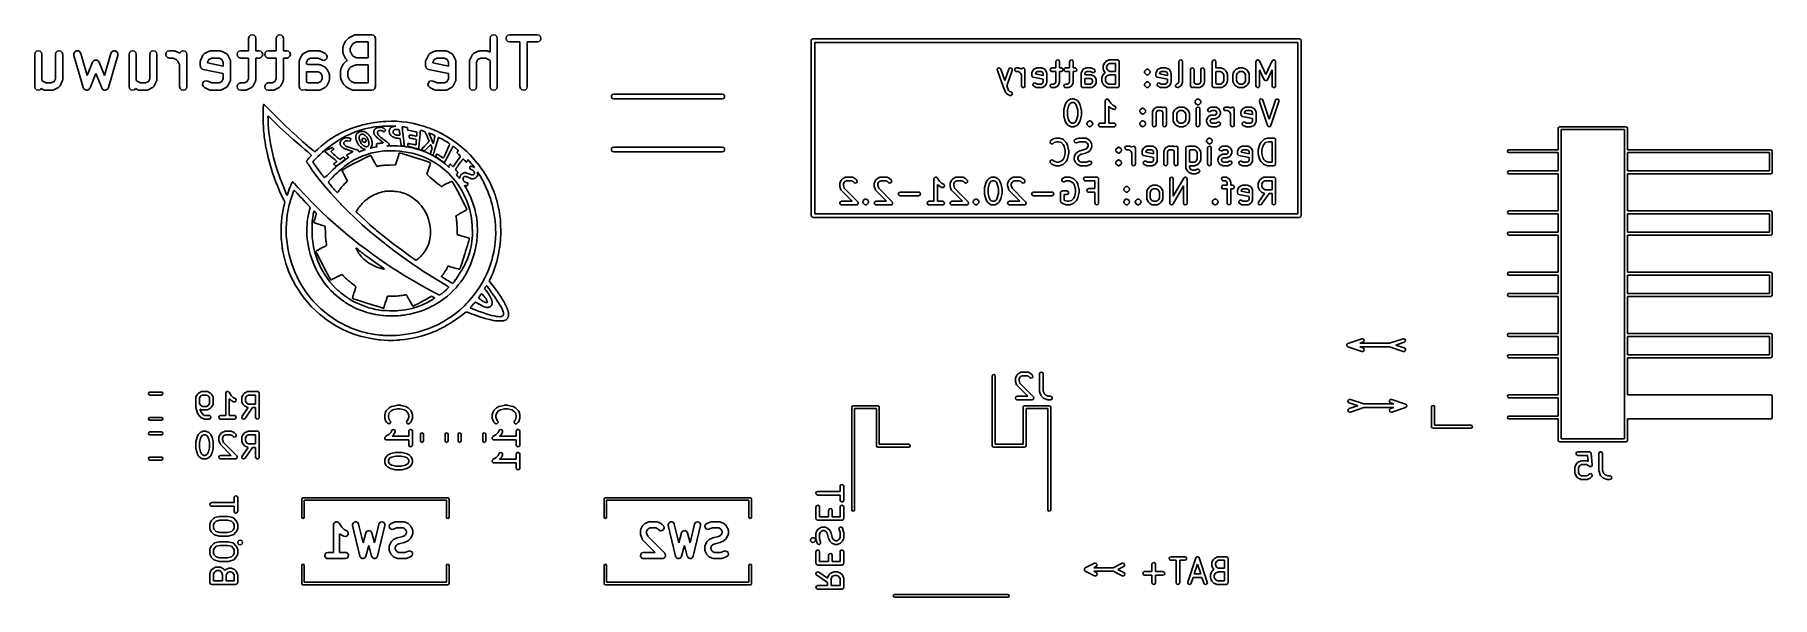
# Model space of a CAD drawing. Extents: x 28.7 to 100.7, y -72.6 to -49.3.
import ezdxf

# ---------------------------------------------------------------- set-up
doc = ezdxf.new("R2010")
doc.units = 0
doc.layers.add('BLACK', color=7, linetype='CONTINUOUS')

msp = doc.modelspace()

# ---------------------------------------------------------------- linework, layer by layer
at = {"layer": 'BLACK', "linetype": 'CONTINUOUS'}
for p, q in [((37.6, -49.4552), (37.6201, -49.3802)), ((37.6, -49.9719), (37.6, -49.4552)), ((37.6201, -49.3802), (37.675, -49.3253)), ((37.675, -49.3253), (37.75, -49.3052)), ((37.75, -49.3052), (37.825, -49.3253)), ((37.825, -49.3253), (37.8799, -49.3802)), ((37.8799, -49.3802), (37.9, -49.4552)), ((37.9, -49.4552), (37.9, -49.9719)), ((38.7429, -49.4552), (38.763, -49.3802)), ((38.7429, -49.9719), (38.7429, -49.4552)), ((38.763, -49.3802), (38.8179, -49.3253)), ((38.8179, -49.3253), (38.8929, -49.3052)), ((38.8929, -49.3052), (38.9679, -49.3253)), ((38.9679, -49.3253), (39.0228, -49.3802)), ((39.0228, -49.3802), (39.0429, -49.4552)), ((39.0429, -49.4552), (39.0429, -49.9719)), ((41.5206, -49.7691), (41.6158, -49.5786)), ((41.6158, -49.5786), (41.6319, -49.5606)), ((41.6319, -49.5606), (41.6439, -49.5396)), ((41.6439, -49.5396), (41.7392, -49.4444)), ((41.7392, -49.4444), (41.7601, -49.4323)), ((41.7601, -49.4323), (41.7782, -49.4163)), ((41.7782, -49.4163), (41.9686, -49.3211)), ((42.0711, -49.6052), (41.9341, -49.6738)), ((41.9686, -49.3211), (42.0024, -49.3142)), ((42.0024, -49.3142), (42.0357, -49.3052)), ((42.0357, -49.3052), (42.7024, -49.3052)), ((42.5524, -49.6052), (42.0711, -49.6052)), ((42.5524, -50.2576), (42.5524, -49.6052)), ((42.7024, -49.3052), (42.7774, -49.3253)), ((42.7774, -49.3253), (42.8323, -49.3802)), ((42.8323, -49.3802), (42.8524, -49.4552)), ((42.8524, -49.4552), (42.8524, -51.4552)), ((47.6, -49.4552), (47.6201, -49.3802)), ((47.6, -50.0221), (47.6, -49.4552)), ((47.6201, -49.3802), (47.675, -49.3253)), ((47.675, -49.3253), (47.75, -49.3052)), ((47.75, -49.3052), (47.825, -49.3253)), ((47.825, -49.3253), (47.8799, -49.3802)), ((47.8799, -49.3802), (47.9, -49.4552)), ((47.9, -49.4552), (47.9, -51.4552)), ((48.2667, -49.4552), (48.2868, -49.3802)), ((48.2868, -49.5302), (48.2667, -49.4552)), ((48.2868, -49.3802), (48.3417, -49.3253)), ((48.3417, -49.5851), (48.2868, -49.5302)), ((48.3417, -49.3253), (48.4167, -49.3052)), ((48.4167, -49.6052), (48.3417, -49.5851)), ((48.4167, -49.3052), (49.5595, -49.3052)), ((48.8381, -49.6052), (48.4167, -49.6052)), ((48.8381, -51.4552), (48.8381, -49.6052)), ((49.5595, -49.6052), (49.1381, -49.6052)), ((49.1381, -49.6052), (49.1381, -51.4552)), ((49.5595, -49.3052), (49.6345, -49.3253)), ((49.6345, -49.5851), (49.5595, -49.6052)), ((49.6345, -49.3253), (49.6894, -49.3802)), ((49.6894, -49.5302), (49.6345, -49.5851)), ((49.6894, -49.3802), (49.7095, -49.4552)), ((49.7095, -49.4552), (49.6894, -49.5302)), ((60.9, -49.55), (60.9017, -49.5403)), ((60.9, -56.8), (60.9, -49.55)), ((60.9011, -49.537), (60.9028, -49.5341)), ((60.9017, -49.5403), (60.9011, -49.537)), ((60.9028, -49.5341), (60.9045, -49.5243)), ((60.9045, -49.5243), (60.917, -49.5094)), ((60.917, -49.5094), (60.9268, -49.4925)), ((60.9268, -49.4925), (60.9331, -49.4902)), ((60.9331, -49.4902), (60.9375, -49.485)), ((60.9375, -49.485), (60.9567, -49.4817)), ((60.9567, -49.4817), (60.975, -49.475)), ((60.975, -49.475), (81.125, -49.475)), ((61.05, -49.625), (61.05, -56.725)), ((81.05, -49.625), (61.05, -49.625)), ((81.05, -56.725), (81.05, -49.625)), ((81.125, -49.475), (81.1347, -49.4767)), ((81.1347, -49.4767), (81.138, -49.4761)), ((81.138, -49.4761), (81.1409, -49.4778)), ((81.1409, -49.4778), (81.1507, -49.4795)), ((81.1507, -49.4795), (81.1656, -49.492)), ((81.1656, -49.492), (81.1825, -49.5018)), ((81.1825, -49.5018), (81.1848, -49.5081)), ((81.1848, -49.5081), (81.19, -49.5125)), ((81.19, -49.5125), (81.1933, -49.5317)), ((81.1933, -49.5317), (81.2, -49.55)), ((81.2, -49.55), (81.2, -56.8)), ((28.7429, -50.1219), (28.763, -50.0469)), ((28.7429, -51.4552), (28.7429, -50.1219)), ((28.763, -50.0469), (28.8179, -49.992)), ((28.8179, -49.992), (28.8929, -49.9719)), ((28.8929, -49.9719), (28.9679, -49.992)), ((28.9679, -49.992), (29.0228, -50.0469)), ((29.0228, -50.0469), (29.0429, -50.1219)), ((29.0429, -50.1219), (29.0429, -51.2026)), ((29.6, -50.1219), (29.6201, -50.0469)), ((29.6, -51.1341), (29.6, -50.1219)), ((29.6201, -50.0469), (29.675, -49.992)), ((29.675, -49.992), (29.75, -49.9719)), ((29.75, -49.9719), (29.825, -49.992)), ((29.825, -49.992), (29.8799, -50.0469)), ((29.8799, -50.0469), (29.9, -50.1219)), ((29.9, -50.1219), (29.9, -51.1695)), ((30.3664, -50.0855), (30.4041, -50.0176)), ((30.3677, -50.1631), (30.3664, -50.0855)), ((30.7486, -51.4964), (30.3677, -50.1631)), ((30.4041, -50.0176), (30.4707, -49.9777)), ((30.4707, -49.9777), (30.5483, -49.9764)), ((30.5483, -49.9764), (30.6162, -50.0141)), ((30.6162, -50.0141), (30.6561, -50.0807)), ((30.6561, -50.0807), (30.9165, -50.9921)), ((31.2008, -50.3765), (31.2181, -50.3636)), ((31.2181, -50.3636), (31.2359, -50.3615)), ((31.2359, -50.3615), (31.2524, -50.3544)), ((31.2524, -50.3544), (31.2738, -50.3569)), ((31.2738, -50.3569), (31.2952, -50.3544)), ((31.2952, -50.3544), (31.3117, -50.3615)), ((31.3117, -50.3615), (31.3295, -50.3636)), ((31.3295, -50.3636), (31.3468, -50.3765)), ((31.6311, -50.9921), (31.8915, -50.0807)), ((32.1799, -50.1631), (31.799, -51.4964)), ((31.8915, -50.0807), (31.9314, -50.0141)), ((31.9314, -50.0141), (31.9993, -49.9764)), ((31.9993, -49.9764), (32.0769, -49.9777)), ((32.0769, -49.9777), (32.1435, -50.0176)), ((32.1435, -50.0176), (32.1812, -50.0855)), ((32.1812, -50.0855), (32.1799, -50.1631)), ((32.6476, -50.1219), (32.6677, -50.0469)), ((32.6476, -51.4552), (32.6476, -50.1219)), ((32.6677, -50.0469), (32.7226, -49.992)), ((32.7226, -49.992), (32.7976, -49.9719)), ((32.7976, -49.9719), (32.8726, -49.992)), ((32.8726, -49.992), (32.9275, -50.0469)), ((32.9275, -50.0469), (32.9476, -50.1219)), ((32.9476, -50.1219), (32.9476, -51.2026)), ((33.5048, -50.1219), (33.5249, -50.0469)), ((33.5048, -51.1341), (33.5048, -50.1219)), ((33.5249, -50.0469), (33.5798, -49.992)), ((33.5798, -49.992), (33.6548, -49.9719)), ((33.6548, -49.9719), (33.7298, -49.992)), ((33.7298, -49.992), (33.7847, -50.0469)), ((33.7847, -50.0469), (33.8048, -50.1219)), ((33.8048, -50.1219), (33.8048, -51.1695)), ((34.1714, -50.1219), (34.1915, -50.0469)), ((34.1915, -50.1969), (34.1714, -50.1219)), ((34.1915, -50.0469), (34.2464, -49.992)), ((34.2464, -50.2518), (34.1915, -50.1969)), ((34.2464, -49.992), (34.3214, -49.9719)), ((34.3214, -50.2719), (34.2464, -50.2518)), ((34.3214, -49.9719), (34.5119, -49.9719)), ((34.4765, -50.2719), (34.3214, -50.2719)), ((34.6135, -50.3404), (34.4765, -50.2719)), ((34.5119, -49.9719), (34.5452, -49.9808)), ((34.5452, -49.9808), (34.579, -49.9877)), ((34.579, -49.9877), (34.7552, -50.0758)), ((34.6743, -50.4012), (34.6135, -50.3404)), ((34.7552, -50.0758), (34.763, -50.0469)), ((34.763, -50.0469), (34.8179, -49.992)), ((34.8179, -49.992), (34.8929, -49.9719)), ((34.8929, -49.9719), (34.9679, -49.992)), ((34.9679, -49.992), (35.0228, -50.0469)), ((35.0228, -50.0469), (35.0429, -50.1219)), ((35.0429, -50.1219), (35.0429, -51.4552)), ((35.6089, -50.3743), (35.6158, -50.3405)), ((35.6158, -50.3405), (35.7111, -50.1501)), ((35.7111, -50.1501), (35.7172, -50.1432)), ((35.7172, -50.1432), (35.7201, -50.1345)), ((35.7201, -50.1345), (35.7426, -50.1145)), ((35.7426, -50.1145), (35.7626, -50.092)), ((35.7626, -50.092), (35.7713, -50.0891)), ((35.7713, -50.0891), (35.7782, -50.083)), ((35.7782, -50.083), (35.9686, -49.9877)), ((35.957, -50.3289), (35.9, -50.443)), ((36.0711, -50.2719), (35.957, -50.3289)), ((35.9686, -49.9877), (36.0024, -49.9808)), ((36.0024, -49.9808), (36.0357, -49.9719)), ((36.0357, -49.9719), (36.4167, -49.9719)), ((36.3813, -50.2719), (36.0711, -50.2719)), ((36.4953, -50.3289), (36.3813, -50.2719)), ((36.4167, -49.9719), (36.45, -49.9808)), ((36.45, -49.9808), (36.4837, -49.9877)), ((36.4837, -49.9877), (36.6742, -50.083)), ((36.5524, -50.443), (36.4953, -50.3289)), ((36.6742, -50.083), (36.6811, -50.0891)), ((36.6811, -50.0891), (36.6898, -50.092)), ((36.6898, -50.092), (36.7098, -50.1145)), ((36.7098, -50.1145), (36.7323, -50.1345)), ((36.7323, -50.1345), (36.7352, -50.1432)), ((36.7352, -50.1432), (36.7413, -50.1501)), ((36.7413, -50.1501), (36.8365, -50.3405)), ((36.8365, -50.3405), (36.8435, -50.3743)), ((37.1238, -50.1219), (37.1439, -50.0469)), ((37.1439, -50.1969), (37.1238, -50.1219)), ((37.1439, -50.0469), (37.1988, -49.992)), ((37.1988, -50.2518), (37.1439, -50.1969)), ((37.1988, -49.992), (37.2738, -49.9719)), ((37.2738, -50.2719), (37.1988, -50.2518)), ((37.2738, -49.9719), (37.6, -49.9719)), ((37.6, -50.2719), (37.2738, -50.2719)), ((37.6, -51.1341), (37.6, -50.2719)), ((37.9, -49.9719), (38.0357, -49.9719)), ((38.0357, -50.2719), (37.9, -50.2719)), ((37.9, -50.2719), (37.9, -51.1695)), ((38.0357, -49.9719), (38.1107, -49.992)), ((38.1107, -50.2518), (38.0357, -50.2719)), ((38.1107, -49.992), (38.1656, -50.0469)), ((38.1656, -50.1969), (38.1107, -50.2518)), ((38.1656, -50.0469), (38.1857, -50.1219)), ((38.1857, -50.1219), (38.1656, -50.1969)), ((38.2667, -50.1219), (38.2868, -50.0469)), ((38.2868, -50.1969), (38.2667, -50.1219)), ((38.2868, -50.0469), (38.3417, -49.992)), ((38.3417, -50.2518), (38.2868, -50.1969)), ((38.3417, -49.992), (38.4167, -49.9719)), ((38.4167, -50.2719), (38.3417, -50.2518)), ((38.4167, -49.9719), (38.7429, -49.9719)), ((38.7429, -50.2719), (38.4167, -50.2719)), ((38.7429, -51.1341), (38.7429, -50.2719)), ((39.0429, -49.9719), (39.1786, -49.9719)), ((39.1786, -50.2719), (39.0429, -50.2719)), ((39.0429, -50.2719), (39.0429, -51.1695)), ((39.1786, -49.9719), (39.2536, -49.992)), ((39.2536, -50.2518), (39.1786, -50.2719)), ((39.2536, -49.992), (39.3085, -50.0469)), ((39.3085, -50.1969), (39.2536, -50.2518)), ((39.3085, -50.0469), (39.3286, -50.1219)), ((39.3286, -50.1219), (39.3085, -50.1969)), ((39.7042, -50.3743), (39.7111, -50.3405)), ((39.7111, -50.3405), (39.8063, -50.1501)), ((39.8063, -50.1501), (39.8124, -50.1432)), ((39.8124, -50.1432), (39.8153, -50.1345)), ((39.8153, -50.1345), (39.8378, -50.1145)), ((39.8378, -50.1145), (39.8578, -50.092)), ((39.8578, -50.092), (39.8665, -50.0891)), ((39.8665, -50.0891), (39.8734, -50.083)), ((39.8734, -50.083), (40.0639, -49.9877)), ((40.0523, -50.3289), (39.9952, -50.443)), ((40.1664, -50.2719), (40.0523, -50.3289)), ((40.0639, -49.9877), (40.0976, -49.9808)), ((40.0976, -49.9808), (40.1309, -49.9719)), ((40.1309, -49.9719), (40.5119, -49.9719)), ((40.4765, -50.2719), (40.1664, -50.2719)), ((40.6353, -50.3513), (40.4765, -50.2719)), ((40.5119, -49.9719), (40.5452, -49.9808)), ((40.5452, -49.9808), (40.579, -49.9877)), ((40.579, -49.9877), (40.7695, -50.083)), ((40.7114, -50.3669), (40.6353, -50.3513)), ((40.785, -50.3423), (40.7114, -50.3669)), ((40.7695, -50.083), (40.8276, -50.1345)), ((40.8365, -50.2842), (40.785, -50.3423)), ((40.8276, -50.1345), (40.8521, -50.2082)), ((40.8521, -50.2082), (40.8365, -50.2842)), ((41.5048, -49.8362), (41.5137, -49.8029)), ((41.5048, -50.0267), (41.5048, -49.8362)), ((41.5137, -50.06), (41.5048, -50.0267)), ((41.5137, -49.8029), (41.5206, -49.7691)), ((41.5206, -50.0937), (41.5137, -50.06)), ((41.6158, -50.2842), (41.5206, -50.0937)), ((41.6319, -50.3023), (41.6158, -50.2842)), ((41.6439, -50.3232), (41.6319, -50.3023)), ((41.6897, -50.369), (41.6439, -50.3232)), ((41.6738, -50.3795), (41.6897, -50.369)), ((41.8733, -49.7346), (41.8048, -49.8716)), ((41.8048, -49.8716), (41.8048, -49.9913)), ((41.8048, -49.9913), (41.8733, -50.1283)), ((41.9341, -49.6738), (41.8733, -49.7346)), ((41.8733, -50.1283), (41.9341, -50.1891)), ((41.9341, -50.1891), (42.0711, -50.2576)), ((42.0711, -50.2576), (42.5524, -50.2576)), ((44.9423, -50.3743), (44.9492, -50.3405)), ((44.9492, -50.3405), (45.0444, -50.1501)), ((45.0444, -50.1501), (45.0505, -50.1432)), ((45.0505, -50.1432), (45.0534, -50.1345)), ((45.0534, -50.1345), (45.0759, -50.1145)), ((45.0759, -50.1145), (45.0959, -50.092)), ((45.0959, -50.092), (45.1046, -50.0891)), ((45.1046, -50.0891), (45.1115, -50.083)), ((45.1115, -50.083), (45.302, -49.9877)), ((45.2904, -50.3289), (45.2333, -50.443)), ((45.4045, -50.2719), (45.2904, -50.3289)), ((45.302, -49.9877), (45.3357, -49.9808)), ((45.3357, -49.9808), (45.369, -49.9719)), ((45.369, -49.9719), (45.75, -49.9719)), ((45.7146, -50.2719), (45.4045, -50.2719)), ((45.8287, -50.3289), (45.7146, -50.2719)), ((45.75, -49.9719), (45.7833, -49.9808)), ((45.7833, -49.9808), (45.8171, -49.9877)), ((45.8171, -49.9877), (46.0076, -50.083)), ((45.8857, -50.443), (45.8287, -50.3289)), ((46.0076, -50.083), (46.0144, -50.0891)), ((46.0144, -50.0891), (46.0231, -50.092)), ((46.0231, -50.092), (46.0431, -50.1145)), ((46.0431, -50.1145), (46.0657, -50.1345)), ((46.0657, -50.1345), (46.0686, -50.1432)), ((46.0686, -50.1432), (46.0746, -50.1501)), ((46.0746, -50.1501), (46.1699, -50.3405)), ((46.1699, -50.3405), (46.1768, -50.3743)), ((46.7518, -50.3743), (46.7587, -50.3405)), ((46.7587, -50.3405), (46.8539, -50.1501)), ((46.8539, -50.1501), (46.86, -50.1432)), ((46.86, -50.1432), (46.8629, -50.1345)), ((46.8629, -50.1345), (46.8855, -50.1145)), ((46.8855, -50.1145), (46.9054, -50.092)), ((46.9054, -50.092), (46.9141, -50.0891)), ((46.9141, -50.0891), (46.921, -50.083)), ((46.921, -50.083), (47.1115, -49.9877)), ((47.0999, -50.3289), (47.0429, -50.443)), ((47.214, -50.2719), (47.0999, -50.3289)), ((47.1115, -49.9877), (47.1453, -49.9808)), ((47.1453, -49.9808), (47.1786, -49.9719)), ((47.1786, -49.9719), (47.4643, -49.9719)), ((47.4289, -50.2719), (47.214, -50.2719)), ((47.5659, -50.3404), (47.4289, -50.2719)), ((47.4643, -49.9719), (47.4976, -49.9808)), ((47.4976, -49.9808), (47.5314, -49.9877)), ((47.5314, -49.9877), (47.6, -50.0221)), ((47.6, -50.3745), (47.5659, -50.3404)), ((71.039, -50.397), (71.072, -50.3577)), ((71.072, -50.3577), (71.1225, -50.3488)), ((71.1225, -50.3488), (71.167, -50.3744)), ((71.6105, -50.397), (71.6435, -50.3577)), ((71.6435, -50.3577), (71.694, -50.3488)), ((71.694, -50.3488), (71.7384, -50.3744)), ((73.1236, -50.4032), (73.2188, -50.3555)), ((73.2188, -50.3555), (73.2438, -50.3481)), ((73.2438, -50.3481), (73.2482, -50.3492)), ((73.2482, -50.3492), (73.2524, -50.3476)), ((73.2524, -50.3476), (73.5857, -50.3476)), ((73.5857, -50.3476), (73.5955, -50.3493)), ((73.5955, -50.3493), (73.5987, -50.3488)), ((73.5987, -50.3488), (73.6016, -50.3504)), ((73.6016, -50.3504), (73.6114, -50.3521)), ((73.6114, -50.3521), (73.6263, -50.3647)), ((73.6263, -50.3647), (73.6432, -50.3744)), ((76.1343, -50.397), (76.1673, -50.3577)), ((76.1673, -50.3577), (76.2178, -50.3488)), ((76.2178, -50.3488), (76.2622, -50.3744)), ((77.5152, -50.397), (77.5482, -50.3577)), ((77.5482, -50.3577), (77.5987, -50.3488)), ((77.5987, -50.3488), (77.6432, -50.3744)), ((79.3338, -50.3796), (79.3472, -50.3702)), ((79.3472, -50.3702), (79.3577, -50.3577)), ((79.3577, -50.3577), (79.3676, -50.3559)), ((79.3676, -50.3559), (79.3758, -50.3502)), ((79.3758, -50.3502), (79.3921, -50.3516)), ((79.3921, -50.3516), (79.4083, -50.3488)), ((79.4083, -50.3488), (79.4169, -50.3538)), ((79.4169, -50.3538), (79.4269, -50.3546)), ((79.4269, -50.3546), (79.4385, -50.3662)), ((79.4385, -50.3662), (79.4527, -50.3744)), ((79.9939, -50.3909), (80.0089, -50.3696)), ((80.0089, -50.3696), (80.018, -50.3653)), ((80.018, -50.3653), (80.0244, -50.3577)), ((80.0244, -50.3577), (80.0405, -50.3548)), ((80.0405, -50.3548), (80.0554, -50.3479)), ((80.0554, -50.3479), (80.0651, -50.3505)), ((80.0651, -50.3505), (80.0749, -50.3488)), ((80.0749, -50.3488), (80.0891, -50.3569)), ((80.0891, -50.3569), (80.1049, -50.3612)), ((80.1049, -50.3612), (80.1107, -50.3694)), ((80.1107, -50.3694), (80.1194, -50.3744)), ((30.9165, -50.9921), (31.1345, -50.4471)), ((31.2738, -50.9067), (31.0321, -51.5109)), ((31.1345, -50.4471), (31.1474, -50.4299)), ((31.1474, -50.4299), (31.1559, -50.4101)), ((31.1559, -50.4101), (31.1703, -50.3993)), ((31.1703, -50.3993), (31.181, -50.385)), ((31.181, -50.385), (31.2008, -50.3765)), ((31.5155, -51.5109), (31.2738, -50.9067)), ((31.3468, -50.3765), (31.3666, -50.385)), ((31.3666, -50.385), (31.3773, -50.3993)), ((31.3773, -50.3993), (31.3917, -50.4101)), ((31.3917, -50.4101), (31.4002, -50.4299)), ((31.4002, -50.4299), (31.4131, -50.4471)), ((31.4131, -50.4471), (31.6311, -50.9921)), ((34.7429, -50.5383), (34.6743, -50.4012)), ((34.7429, -51.4552), (34.7429, -50.5383)), ((35.6, -50.4076), (35.6089, -50.3743)), ((35.6, -50.5981), (35.6, -50.4076)), ((35.6063, -50.6217), (35.6, -50.5981)), ((35.6079, -50.6462), (35.6063, -50.6217)), ((35.6162, -50.6586), (35.6079, -50.6462)), ((35.6201, -50.6731), (35.6162, -50.6586)), ((35.6374, -50.6904), (35.6201, -50.6731)), ((35.651, -50.7108), (35.6374, -50.6904)), ((35.6644, -50.7174), (35.651, -50.7108)), ((35.675, -50.728), (35.6644, -50.7174)), ((35.6986, -50.7343), (35.675, -50.728)), ((35.7206, -50.7452), (35.6986, -50.7343)), ((36.5524, -50.9115), (35.7206, -50.7452)), ((35.9, -50.443), (35.9, -50.4751)), ((35.9, -50.4751), (36.5524, -50.6056)), ((36.5524, -50.6056), (36.5524, -50.443)), ((36.5524, -51.1341), (36.5524, -50.9115)), ((36.8435, -50.3743), (36.8524, -50.4076)), ((36.8524, -50.4076), (36.8524, -51.1695)), ((39.6952, -50.4076), (39.7042, -50.3743)), ((39.6952, -51.4552), (39.6952, -50.4076)), ((39.9952, -50.443), (39.9952, -50.5054)), ((39.9952, -50.5054), (40.0711, -50.5433)), ((40.0024, -50.8344), (39.9952, -50.8329)), ((39.9952, -50.8329), (39.9952, -51.2673)), ((40.0357, -50.8433), (40.0024, -50.8344)), ((40.4765, -50.8433), (40.0357, -50.8433)), ((40.0711, -50.5433), (40.5119, -50.5433)), ((40.5906, -50.9004), (40.4765, -50.8433)), ((40.5119, -50.5433), (40.5452, -50.5523)), ((40.5452, -50.5523), (40.579, -50.5592)), ((40.579, -50.5592), (40.7695, -50.6544)), ((40.6476, -51.0145), (40.5906, -50.9004)), ((40.6476, -51.1341), (40.6476, -51.0145)), ((40.7695, -50.6544), (40.7763, -50.6605)), ((40.7763, -50.6605), (40.785, -50.6634)), ((40.785, -50.6634), (40.805, -50.6859)), ((40.805, -50.6859), (40.8276, -50.7059)), ((40.8276, -50.7059), (40.8305, -50.7146)), ((40.8305, -50.7146), (40.8365, -50.7215)), ((40.8365, -50.7215), (40.9318, -50.912)), ((40.9318, -50.912), (40.9387, -50.9457)), ((40.9387, -50.9457), (40.9476, -50.979)), ((40.9476, -50.979), (40.9476, -51.1695)), ((41.4095, -50.7886), (41.4184, -50.7553)), ((41.4095, -51.0743), (41.4095, -50.7886)), ((41.4184, -51.1076), (41.4095, -51.0743)), ((41.4184, -50.7553), (41.4254, -50.7215)), ((41.4254, -50.7215), (41.5206, -50.531)), ((41.5206, -50.531), (41.5366, -50.5129)), ((41.5366, -50.5129), (41.5487, -50.492)), ((41.5487, -50.492), (41.6439, -50.3968)), ((41.6439, -50.3968), (41.6738, -50.3795)), ((41.778, -50.6869), (41.7095, -50.824)), ((41.7095, -50.824), (41.7095, -51.0389)), ((41.7095, -51.0389), (41.778, -51.1759)), ((41.831, -50.634), (41.778, -50.6869)), ((42.0601, -50.5576), (41.831, -50.634)), ((42.5524, -50.5576), (42.0601, -50.5576)), ((42.5524, -51.3052), (42.5524, -50.5576)), ((44.9333, -50.4076), (44.9423, -50.3743)), ((44.9333, -50.5981), (44.9333, -50.4076)), ((44.9397, -50.6217), (44.9333, -50.5981)), ((44.9412, -50.6462), (44.9397, -50.6217)), ((44.9495, -50.6586), (44.9412, -50.6462)), ((44.9534, -50.6731), (44.9495, -50.6586)), ((44.9707, -50.6904), (44.9534, -50.6731)), ((44.9843, -50.7108), (44.9707, -50.6904)), ((44.9977, -50.7174), (44.9843, -50.7108)), ((45.0083, -50.728), (44.9977, -50.7174)), ((45.032, -50.7343), (45.0083, -50.728)), ((45.0539, -50.7452), (45.032, -50.7343)), ((45.8857, -50.9115), (45.0539, -50.7452)), ((45.2333, -50.443), (45.2333, -50.4751)), ((45.2333, -50.4751), (45.8857, -50.6056)), ((45.8857, -50.6056), (45.8857, -50.443)), ((45.8857, -51.1341), (45.8857, -50.9115)), ((46.1768, -50.3743), (46.1857, -50.4076)), ((46.1857, -50.4076), (46.1857, -51.1695)), ((46.7429, -50.4076), (46.7518, -50.3743)), ((46.7429, -51.4552), (46.7429, -50.4076)), ((47.0429, -50.443), (47.0429, -51.4552)), ((47.6, -51.4552), (47.6, -50.3745)), ((68.606, -50.7555), (68.6238, -50.7074)), ((68.6103, -50.7812), (68.606, -50.7555)), ((68.8484, -51.4478), (68.6103, -50.7812)), ((68.6238, -50.7074), (68.6684, -50.682)), ((68.6684, -50.682), (68.7188, -50.6912)), ((68.7188, -50.6912), (68.7516, -50.7307)), ((68.7516, -50.7307), (68.919, -51.1996)), ((68.919, -51.1996), (69.0865, -50.7307)), ((69.2278, -50.7812), (68.9992, -51.4211)), ((69.0865, -50.7307), (69.0994, -50.7081)), ((69.0994, -50.7081), (69.1437, -50.6822)), ((69.1437, -50.6822), (69.1942, -50.6908)), ((69.1942, -50.6908), (69.2275, -50.7299)), ((69.2275, -50.7299), (69.2278, -50.7812)), ((69.3214, -50.7429), (69.347, -50.6985)), ((69.3303, -50.7935), (69.3214, -50.7429)), ((69.3696, -50.8264), (69.3303, -50.7935)), ((69.347, -50.6985), (69.3952, -50.681)), ((69.3952, -50.831), (69.3696, -50.8264)), ((69.3952, -50.681), (69.4905, -50.681)), ((69.4728, -50.831), (69.3952, -50.831)), ((69.5413, -50.8652), (69.4728, -50.831)), ((69.4905, -50.681), (69.5161, -50.6855)), ((69.5161, -50.6855), (69.5196, -50.6884)), ((69.5196, -50.6884), (69.524, -50.6889)), ((69.524, -50.6889), (69.6102, -50.732)), ((69.5717, -50.8956), (69.5413, -50.8652)), ((69.6059, -50.9641), (69.5717, -50.8956)), ((69.6059, -51.4226), (69.6059, -50.9641)), ((69.6102, -50.732), (69.6105, -50.7303)), ((69.6105, -50.7303), (69.6435, -50.691)), ((69.6435, -50.691), (69.694, -50.6821)), ((69.694, -50.6821), (69.7384, -50.7077)), ((69.7384, -50.7077), (69.7559, -50.756)), ((69.7559, -50.756), (69.7559, -51.4226)), ((70.0345, -50.8988), (70.039, -50.8732)), ((70.0345, -50.994), (70.0345, -50.8988)), ((70.0388, -51.0057), (70.0345, -50.994)), ((70.0385, -51.0181), (70.0388, -51.0057)), ((70.0473, -51.0291), (70.0385, -51.0181)), ((70.039, -50.8732), (70.0419, -50.8697)), ((70.0419, -50.8697), (70.0424, -50.8653)), ((70.0424, -50.8653), (70.0901, -50.77)), ((70.0521, -51.0423), (70.0473, -51.0291)), ((70.0628, -51.0484), (70.0521, -51.0423)), ((70.0705, -51.0581), (70.0628, -51.0484)), ((70.0948, -51.0676), (70.0705, -51.0581)), ((70.0901, -50.77), (70.1056, -50.7491)), ((70.5107, -51.1508), (70.0948, -51.0676)), ((70.1056, -50.7491), (70.1159, -50.7446)), ((70.1159, -50.7446), (70.1236, -50.7365)), ((70.1236, -50.7365), (70.2188, -50.6889)), ((70.213, -50.8595), (70.1845, -50.9165)), ((70.1845, -50.9165), (70.1845, -50.9326)), ((70.1845, -50.9326), (70.5107, -50.9978)), ((70.2701, -50.831), (70.213, -50.8595)), ((70.2188, -50.6889), (70.2438, -50.6814)), ((70.2438, -50.6814), (70.2482, -50.6825)), ((70.2482, -50.6825), (70.2524, -50.681)), ((70.2524, -50.681), (70.4429, -50.681)), ((70.4252, -50.831), (70.2701, -50.831)), ((70.4822, -50.8595), (70.4252, -50.831)), ((70.4429, -50.681), (70.4685, -50.6855)), ((70.4685, -50.6855), (70.4719, -50.6884)), ((70.4719, -50.6884), (70.4764, -50.6889)), ((70.4764, -50.6889), (70.5716, -50.7365)), ((70.5107, -50.9165), (70.4822, -50.8595)), ((70.5107, -50.9978), (70.5107, -50.9165)), ((70.5716, -50.7365), (70.5926, -50.752)), ((70.5926, -50.752), (70.597, -50.7623)), ((70.597, -50.7623), (70.6052, -50.77)), ((70.6052, -50.77), (70.6528, -50.8653)), ((70.6528, -50.8653), (70.6602, -50.8902)), ((70.6602, -50.8902), (70.6592, -50.8946)), ((70.6592, -50.8946), (70.6607, -50.8988)), ((70.6607, -50.8988), (70.6607, -51.2798)), ((70.7976, -50.7429), (70.8232, -50.6985)), ((70.8065, -50.7935), (70.7976, -50.7429)), ((70.8458, -50.8264), (70.8065, -50.7935)), ((70.8232, -50.6985), (70.8714, -50.681)), ((70.8714, -50.831), (70.8458, -50.8264)), ((70.8714, -50.681), (71.0345, -50.681)), ((71.0345, -50.831), (70.8714, -50.831)), ((71.0345, -50.4226), (71.039, -50.397)), ((71.0345, -50.681), (71.0345, -50.4226)), ((71.0345, -51.2621), (71.0345, -50.831)), ((71.167, -50.3744), (71.1845, -50.4226)), ((71.1845, -50.4226), (71.1845, -50.681)), ((71.1845, -50.681), (71.2524, -50.681)), ((71.2524, -50.831), (71.1845, -50.831)), ((71.1845, -50.831), (71.1845, -51.2798)), ((71.2524, -50.681), (71.278, -50.6855)), ((71.3006, -50.8134), (71.2524, -50.831)), ((71.278, -50.6855), (71.3173, -50.7185)), ((71.3262, -50.769), (71.3006, -50.8134)), ((71.3173, -50.7185), (71.3262, -50.769)), ((71.369, -50.7429), (71.3946, -50.6985)), ((71.3779, -50.7935), (71.369, -50.7429)), ((71.4172, -50.8264), (71.3779, -50.7935)), ((71.3946, -50.6985), (71.4429, -50.681)), ((71.4429, -50.831), (71.4172, -50.8264)), ((71.4429, -50.681), (71.606, -50.681)), ((71.606, -50.831), (71.4429, -50.831)), ((71.606, -50.4226), (71.6105, -50.397)), ((71.606, -50.681), (71.606, -50.4226)), ((71.606, -51.2621), (71.606, -50.831)), ((71.7384, -50.3744), (71.756, -50.4226)), ((71.756, -50.4226), (71.756, -50.681)), ((71.756, -50.681), (71.8238, -50.681)), ((71.8238, -50.831), (71.756, -50.831)), ((71.756, -50.831), (71.756, -51.2798)), ((71.8238, -50.681), (71.8495, -50.6855)), ((71.872, -50.8134), (71.8238, -50.831)), ((71.8495, -50.6855), (71.8888, -50.7185)), ((71.8977, -50.769), (71.872, -50.8134)), ((71.8888, -50.7185), (71.8977, -50.769)), ((72.0821, -50.8988), (72.0867, -50.8732)), ((72.0821, -51.4226), (72.0821, -50.8988)), ((72.0867, -50.8732), (72.0895, -50.8697)), ((72.0895, -50.8697), (72.0901, -50.8653)), ((72.0901, -50.8653), (72.1377, -50.77)), ((72.1377, -50.77), (72.1532, -50.7491)), ((72.1532, -50.7491), (72.1635, -50.7446)), ((72.1635, -50.7446), (72.1712, -50.7365)), ((72.1712, -50.7365), (72.2665, -50.6889)), ((72.2607, -50.8595), (72.2321, -50.9165)), ((72.2321, -50.9165), (72.2321, -50.9477)), ((72.2321, -50.9477), (72.2701, -50.9667)), ((72.3177, -50.831), (72.2607, -50.8595)), ((72.2665, -50.6889), (72.2914, -50.6814)), ((72.2701, -50.9667), (72.4905, -50.9667)), ((72.2914, -50.6814), (72.2958, -50.6825)), ((72.2958, -50.6825), (72.3, -50.681)), ((72.3, -50.681), (72.4905, -50.681)), ((72.4728, -50.831), (72.3177, -50.831)), ((72.5522, -50.8707), (72.4728, -50.831)), ((72.4905, -50.681), (72.5161, -50.6855)), ((72.4905, -50.9667), (72.5161, -50.9712)), ((72.5161, -50.6855), (72.5196, -50.6884)), ((72.5161, -50.9712), (72.5196, -50.9741)), ((72.5196, -50.6884), (72.524, -50.6889)), ((72.5196, -50.9741), (72.524, -50.9746)), ((72.524, -50.6889), (72.6193, -50.7365)), ((72.524, -50.9746), (72.6193, -51.0222)), ((72.6031, -50.8765), (72.5522, -50.8707)), ((72.646, -50.8483), (72.6031, -50.8765)), ((72.6193, -50.7365), (72.6402, -50.752)), ((72.6193, -51.0222), (72.6402, -51.0377)), ((72.6402, -50.752), (72.6606, -50.7991)), ((72.6402, -51.0377), (72.6446, -51.048)), ((72.6446, -51.048), (72.6528, -51.0557)), ((72.6606, -50.7991), (72.646, -50.8483)), ((72.6528, -51.0557), (72.7004, -51.151)), ((72.9393, -51.0893), (72.9438, -51.0636)), ((72.9393, -51.2321), (72.9393, -51.0893)), ((72.9438, -51.0636), (72.9467, -51.0602)), ((72.9467, -51.0602), (72.9472, -51.0557)), ((72.9472, -51.0557), (72.9948, -50.9605)), ((72.9869, -50.6131), (72.9914, -50.5874)), ((72.9869, -50.7083), (72.9869, -50.6131)), ((72.9884, -50.7125), (72.9869, -50.7083)), ((72.9874, -50.7169), (72.9884, -50.7125)), ((72.9948, -50.7419), (72.9874, -50.7169)), ((72.9914, -50.5874), (72.9943, -50.584)), ((72.9943, -50.584), (72.9948, -50.5796)), ((72.9948, -50.5796), (73.0424, -50.4843)), ((73.0424, -50.8371), (72.9948, -50.7419)), ((72.9948, -50.9605), (73.0082, -50.9425)), ((73.0082, -50.9425), (73.0089, -50.941)), ((73.0089, -50.941), (73.0565, -50.8934)), ((73.0424, -50.4843), (73.0558, -50.4663)), ((73.0436, -50.8382), (73.0424, -50.8371)), ((73.0565, -50.8566), (73.0436, -50.8382)), ((73.0558, -50.4663), (73.0565, -50.4648)), ((73.0565, -50.4648), (73.1041, -50.4172)), ((73.0783, -50.8784), (73.0565, -50.8566)), ((73.0565, -50.8934), (73.0778, -50.8785)), ((73.0778, -50.8785), (73.0783, -50.8784)), ((73.1235, -51.0385), (73.0893, -51.107)), ((73.1041, -50.4172), (73.1225, -50.4043)), ((73.1225, -50.4043), (73.1236, -50.4032)), ((73.15, -51.012), (73.1235, -51.0385)), ((73.1712, -50.5623), (73.1369, -50.6308)), ((73.1369, -50.6308), (73.1369, -50.6906)), ((73.1369, -50.6906), (73.1712, -50.7591)), ((73.2645, -50.9738), (73.15, -51.012)), ((73.2016, -50.5319), (73.1712, -50.5623)), ((73.1712, -50.7591), (73.2016, -50.7896)), ((73.2701, -50.4976), (73.2016, -50.5319)), ((73.2016, -50.7896), (73.2701, -50.8238)), ((73.5107, -50.9738), (73.2645, -50.9738)), ((73.5107, -50.4976), (73.2701, -50.4976)), ((73.2701, -50.8238), (73.5107, -50.8238)), ((73.5107, -50.8238), (73.5107, -50.4976)), ((73.5107, -51.3476), (73.5107, -50.9738)), ((73.6432, -50.3744), (73.6455, -50.3808)), ((73.6455, -50.3808), (73.6507, -50.3851)), ((73.6507, -50.3851), (73.654, -50.4043)), ((73.654, -50.4043), (73.6607, -50.4226)), ((73.6607, -50.4226), (73.6607, -51.4226)), ((74.7015, -50.8447), (74.7043, -50.8385)), ((74.7065, -50.8635), (74.7015, -50.8447)), ((74.7037, -50.8318), (74.7149, -50.8158)), ((74.7043, -50.8385), (74.7037, -50.8318)), ((74.7082, -50.8829), (74.7065, -50.8635)), ((74.7139, -50.891), (74.7082, -50.8829)), ((74.7148, -50.8942), (74.7139, -50.891)), ((74.7175, -50.8961), (74.7148, -50.8942)), ((74.7149, -50.8158), (74.7232, -50.7982)), ((74.7232, -50.9042), (74.7175, -50.8961)), ((74.7232, -50.7982), (74.7708, -50.7505)), ((74.7708, -50.9518), (74.7232, -50.9042)), ((74.7708, -50.7505), (74.7789, -50.7449)), ((74.7884, -50.9601), (74.7708, -50.9518)), ((74.7789, -50.7449), (74.7808, -50.7421)), ((74.7808, -50.7421), (74.784, -50.7413)), ((74.784, -50.7413), (74.7842, -50.7411)), ((74.7842, -50.7411), (74.7863, -50.7386)), ((74.7863, -50.7386), (74.7883, -50.7383)), ((74.7883, -50.7383), (74.7921, -50.7356)), ((74.8044, -50.9713), (74.7884, -50.9601)), ((74.7921, -50.7356), (74.8115, -50.7339)), ((74.8078, -50.971), (74.8044, -50.9713)), ((74.8108, -50.9727), (74.8078, -50.971)), ((74.8142, -50.9721), (74.8108, -50.9727)), ((74.8115, -50.7339), (74.8303, -50.7289)), ((74.8173, -50.9735), (74.8142, -50.9721)), ((74.8361, -50.9685), (74.8173, -50.9735)), ((74.8303, -50.7289), (74.8335, -50.7303)), ((74.8335, -50.7303), (74.8368, -50.7297)), ((74.8555, -50.9668), (74.8361, -50.9685)), ((74.8368, -50.7297), (74.8398, -50.7314)), ((74.8398, -50.7314), (74.8432, -50.7311)), ((74.8432, -50.7311), (74.8592, -50.7423)), ((74.8593, -50.9641), (74.8555, -50.9668)), ((74.8592, -50.7423), (74.8768, -50.7505)), ((74.8613, -50.9638), (74.8593, -50.9641)), ((74.8634, -50.9612), (74.8613, -50.9638)), ((74.8636, -50.9611), (74.8634, -50.9612)), ((74.8668, -50.9602), (74.8636, -50.9611)), ((74.8687, -50.9575), (74.8668, -50.9602)), ((74.8768, -50.9518), (74.8687, -50.9575)), ((74.8768, -50.7505), (74.9245, -50.7982)), ((74.9245, -50.9042), (74.8768, -50.9518)), ((74.9245, -50.7982), (74.9301, -50.8063)), ((74.9327, -50.8866), (74.9245, -50.9042)), ((74.9301, -50.8063), (74.9329, -50.8082)), ((74.9439, -50.8706), (74.9327, -50.8866)), ((74.9329, -50.8082), (74.9337, -50.8114)), ((74.9337, -50.8114), (74.9394, -50.8195)), ((74.9394, -50.8195), (74.9411, -50.8389)), ((74.9411, -50.8389), (74.9461, -50.8577)), ((74.9461, -50.8577), (74.9433, -50.8639)), ((74.9433, -50.8639), (74.9439, -50.8706)), ((75.1774, -50.8988), (75.1819, -50.8732)), ((75.1774, -50.994), (75.1774, -50.8988)), ((75.1816, -51.0057), (75.1774, -50.994)), ((75.1813, -51.0181), (75.1816, -51.0057)), ((75.1901, -51.0291), (75.1813, -51.0181)), ((75.1819, -50.8732), (75.1848, -50.8697)), ((75.1848, -50.8697), (75.1853, -50.8653)), ((75.1853, -50.8653), (75.2329, -50.77)), ((75.1949, -51.0423), (75.1901, -51.0291)), ((75.2057, -51.0484), (75.1949, -51.0423)), ((75.2134, -51.0581), (75.2057, -51.0484)), ((75.2377, -51.0676), (75.2134, -51.0581)), ((75.2329, -50.77), (75.2484, -50.7491)), ((75.6536, -51.1508), (75.2377, -51.0676)), ((75.2484, -50.7491), (75.2587, -50.7446)), ((75.2587, -50.7446), (75.2665, -50.7365)), ((75.2665, -50.7365), (75.3617, -50.6889)), ((75.3559, -50.8595), (75.3274, -50.9165)), ((75.3274, -50.9165), (75.3274, -50.9326)), ((75.3274, -50.9326), (75.6536, -50.9978)), ((75.4129, -50.831), (75.3559, -50.8595)), ((75.3617, -50.6889), (75.3867, -50.6814)), ((75.3867, -50.6814), (75.391, -50.6825)), ((75.391, -50.6825), (75.3952, -50.681)), ((75.3952, -50.681), (75.5857, -50.681)), ((75.568, -50.831), (75.4129, -50.831)), ((75.625, -50.8595), (75.568, -50.831)), ((75.5857, -50.681), (75.6114, -50.6855)), ((75.6114, -50.6855), (75.6148, -50.6884)), ((75.6148, -50.6884), (75.6193, -50.6889)), ((75.6193, -50.6889), (75.7145, -50.7365)), ((75.6536, -50.9165), (75.625, -50.8595)), ((75.6536, -50.9978), (75.6536, -50.9165)), ((75.7145, -50.7365), (75.7354, -50.752)), ((75.7354, -50.752), (75.7399, -50.7623)), ((75.7399, -50.7623), (75.748, -50.77)), ((75.748, -50.77), (75.7957, -50.8653)), ((75.7957, -50.8653), (75.8031, -50.8902)), ((75.8031, -50.8902), (75.802, -50.8946)), ((75.802, -50.8946), (75.8036, -50.8988)), ((75.8036, -50.8988), (75.8036, -51.2798)), ((76.1298, -50.4226), (76.1343, -50.397)), ((76.1298, -51.2621), (76.1298, -50.4226)), ((76.2622, -50.3744), (76.2798, -50.4226)), ((76.2798, -50.4226), (76.2798, -51.2798)), ((76.606, -50.756), (76.6105, -50.7303)), ((76.606, -51.4226), (76.606, -50.756)), ((76.6105, -50.7303), (76.6435, -50.691)), ((76.6435, -50.691), (76.694, -50.6821)), ((76.694, -50.6821), (76.7384, -50.7077)), ((76.7384, -50.7077), (76.756, -50.756)), ((76.756, -50.756), (76.756, -51.2963)), ((77.0345, -50.756), (77.039, -50.7303)), ((77.0345, -51.2621), (77.0345, -50.756)), ((77.039, -50.7303), (77.072, -50.691)), ((77.072, -50.691), (77.1225, -50.6821)), ((77.1225, -50.6821), (77.167, -50.7077)), ((77.167, -50.7077), (77.1845, -50.756)), ((77.1845, -50.756), (77.1845, -51.2798)), ((77.5107, -50.4226), (77.5152, -50.397)), ((77.5107, -51.4226), (77.5107, -50.4226)), ((77.6432, -50.3744), (77.6607, -50.4226)), ((77.6607, -50.4226), (77.6607, -50.6849)), ((77.6607, -50.6849), (77.6724, -50.6814)), ((77.6987, -50.831), (77.6607, -50.8499)), ((77.6607, -50.8499), (77.6607, -51.3286)), ((77.6724, -50.6814), (77.6767, -50.6825)), ((77.6767, -50.6825), (77.681, -50.681)), ((77.681, -50.681), (77.8714, -50.681)), ((77.8537, -50.831), (77.6987, -50.831)), ((77.9222, -50.8652), (77.8537, -50.831)), ((77.8714, -50.681), (77.8971, -50.6855)), ((77.8971, -50.6855), (77.9005, -50.6884)), ((77.9005, -50.6884), (77.905, -50.6889)), ((77.905, -50.6889), (78.0002, -50.7365)), ((77.9526, -50.8956), (77.9222, -50.8652)), ((77.9869, -50.9641), (77.9526, -50.8956)), ((77.9869, -51.2144), (77.9869, -50.9641)), ((78.0002, -50.7365), (78.0182, -50.7498)), ((78.0182, -50.7498), (78.0197, -50.7505)), ((78.0197, -50.7505), (78.0673, -50.7982)), ((78.0673, -50.7982), (78.0802, -50.8165)), ((78.0802, -50.8165), (78.0814, -50.8176)), ((78.0814, -50.8176), (78.129, -50.9129)), ((78.129, -50.9129), (78.1364, -50.9379)), ((78.1364, -50.9379), (78.1354, -50.9422)), ((78.1354, -50.9422), (78.1369, -50.9464)), ((78.1369, -50.9464), (78.1369, -51.2321)), ((78.3679, -50.9464), (78.3724, -50.9208)), ((78.3679, -51.2321), (78.3679, -50.9464)), ((78.3724, -50.9208), (78.3753, -50.9173)), ((78.3753, -50.9173), (78.3758, -50.9129)), ((78.3758, -50.9129), (78.4234, -50.8176)), ((78.4234, -50.8176), (78.4368, -50.7996)), ((78.4368, -50.7996), (78.4374, -50.7982)), ((78.4374, -50.7982), (78.4851, -50.7505)), ((78.4851, -50.7505), (78.5034, -50.7377)), ((78.5034, -50.7377), (78.5046, -50.7365)), ((78.5046, -50.7365), (78.5998, -50.6889)), ((78.5521, -50.8956), (78.5179, -50.9641)), ((78.5179, -50.9641), (78.5179, -51.2144)), ((78.5825, -50.8652), (78.5521, -50.8956)), ((78.651, -50.831), (78.5825, -50.8652)), ((78.5998, -50.6889), (78.6248, -50.6814)), ((78.6248, -50.6814), (78.6291, -50.6825)), ((78.6291, -50.6825), (78.6333, -50.681)), ((78.6333, -50.681), (78.7762, -50.681)), ((78.7585, -50.831), (78.651, -50.831)), ((78.827, -50.8652), (78.7585, -50.831)), ((78.7762, -50.681), (78.8018, -50.6855)), ((78.8018, -50.6855), (78.8053, -50.6884)), ((78.8053, -50.6884), (78.8097, -50.6889)), ((78.8097, -50.6889), (78.905, -50.7365)), ((78.8574, -50.8956), (78.827, -50.8652)), ((78.8917, -50.9641), (78.8574, -50.8956)), ((78.8917, -51.2144), (78.8917, -50.9641)), ((78.905, -50.7365), (78.923, -50.7498)), ((78.923, -50.7498), (78.9245, -50.7505)), ((78.9245, -50.7505), (78.9721, -50.7982)), ((78.9721, -50.7982), (78.9849, -50.8165)), ((78.9849, -50.8165), (78.9861, -50.8176)), ((78.9861, -50.8176), (79.0337, -50.9129)), ((79.0337, -50.9129), (79.0412, -50.9379)), ((79.0412, -50.9379), (79.0401, -50.9422)), ((79.0401, -50.9422), (79.0417, -50.9464)), ((79.0417, -50.9464), (79.0417, -51.2321)), ((79.3202, -50.4226), (79.3248, -50.397)), ((79.3202, -51.4226), (79.3202, -50.4226)), ((79.3248, -50.397), (79.3312, -50.3893)), ((79.3312, -50.3893), (79.3338, -50.3796)), ((79.4527, -50.3744), (79.4561, -50.3838)), ((79.4561, -50.3838), (79.4632, -50.3909)), ((79.4632, -50.3909), (79.7286, -50.9596)), ((79.6606, -51.1686), (79.4702, -50.7607)), ((79.4702, -50.7607), (79.4702, -51.4226)), ((79.7286, -50.9596), (79.9939, -50.3909)), ((79.9869, -50.7607), (79.7965, -51.1686)), ((79.9869, -51.4226), (79.9869, -50.7607)), ((80.1194, -50.3744), (80.125, -50.3898)), ((80.125, -50.3898), (80.1344, -50.4032)), ((80.1344, -50.4032), (80.1335, -50.4132)), ((80.1335, -50.4132), (80.1369, -50.4226)), ((80.1369, -50.4226), (80.1369, -51.4226)), ((28.763, -51.5302), (28.7429, -51.4552)), ((28.8179, -51.5851), (28.763, -51.5302)), ((28.8929, -51.6052), (28.8179, -51.5851)), ((28.9679, -51.5851), (28.8929, -51.6052)), ((29.0129, -51.5401), (28.9679, -51.5851)), ((29.1115, -51.5894), (29.0129, -51.5401)), ((29.0429, -51.2026), (29.0769, -51.2367)), ((29.0769, -51.2367), (29.214, -51.3052)), ((29.1453, -51.5963), (29.1115, -51.5894)), ((29.1786, -51.6052), (29.1453, -51.5963)), ((29.4643, -51.6052), (29.1786, -51.6052)), ((29.214, -51.3052), (29.4289, -51.3052)), ((29.4289, -51.3052), (29.543, -51.2482)), ((29.4976, -51.5963), (29.4643, -51.6052)), ((29.5314, -51.5894), (29.4976, -51.5963)), ((29.7218, -51.4942), (29.5314, -51.5894)), ((29.543, -51.2482), (29.6, -51.1341)), ((29.7287, -51.4881), (29.7218, -51.4942)), ((29.7374, -51.4852), (29.7287, -51.4881)), ((29.7574, -51.4626), (29.7374, -51.4852)), ((29.7799, -51.4426), (29.7574, -51.4626)), ((29.7828, -51.4339), (29.7799, -51.4426)), ((29.7889, -51.4271), (29.7828, -51.4339)), ((29.8842, -51.2366), (29.7889, -51.4271)), ((29.8911, -51.2028), (29.8842, -51.2366)), ((29.9, -51.1695), (29.8911, -51.2028)), ((30.7635, -51.5213), (30.7486, -51.4964)), ((30.775, -51.548), (30.7635, -51.5213)), ((30.7832, -51.5542), (30.775, -51.548)), ((30.7886, -51.563), (30.7832, -51.5542)), ((30.8139, -51.5771), (30.7886, -51.563)), ((30.8371, -51.5945), (30.8139, -51.5771)), ((30.8474, -51.5957), (30.8371, -51.5945)), ((30.8564, -51.6007), (30.8474, -51.5957)), ((30.8854, -51.6003), (30.8564, -51.6007)), ((30.9142, -51.6037), (30.8854, -51.6003)), ((30.9237, -51.5996), (30.9142, -51.6037)), ((30.9341, -51.5995), (30.9237, -51.5996)), ((30.9589, -51.5845), (30.9341, -51.5995)), ((30.9856, -51.5731), (30.9589, -51.5845)), ((30.9918, -51.5648), (30.9856, -51.5731)), ((31.0007, -51.5595), (30.9918, -51.5648)), ((31.0147, -51.5342), (31.0007, -51.5595)), ((31.0321, -51.5109), (31.0147, -51.5342)), ((31.5329, -51.5342), (31.5155, -51.5109)), ((31.547, -51.5595), (31.5329, -51.5342)), ((31.5558, -51.5649), (31.547, -51.5595)), ((31.562, -51.5731), (31.5558, -51.5649)), ((31.5887, -51.5845), (31.562, -51.5731)), ((31.6136, -51.5995), (31.5887, -51.5845)), ((31.6239, -51.5996), (31.6136, -51.5995)), ((31.6334, -51.6037), (31.6239, -51.5996)), ((31.6622, -51.6003), (31.6334, -51.6037)), ((31.6912, -51.6007), (31.6622, -51.6003)), ((31.7002, -51.5957), (31.6912, -51.6007)), ((31.7105, -51.5945), (31.7002, -51.5957)), ((31.7337, -51.5771), (31.7105, -51.5945)), ((31.7591, -51.563), (31.7337, -51.5771)), ((31.7644, -51.5542), (31.7591, -51.563)), ((31.7726, -51.548), (31.7644, -51.5542)), ((31.7841, -51.5213), (31.7726, -51.548)), ((31.799, -51.4964), (31.7841, -51.5213)), ((32.6677, -51.5302), (32.6476, -51.4552)), ((32.7226, -51.5851), (32.6677, -51.5302)), ((32.7976, -51.6052), (32.7226, -51.5851)), ((32.8726, -51.5851), (32.7976, -51.6052)), ((32.9177, -51.5401), (32.8726, -51.5851)), ((33.0162, -51.5894), (32.9177, -51.5401)), ((32.9476, -51.2026), (32.9817, -51.2367)), ((32.9817, -51.2367), (33.1187, -51.3052)), ((33.05, -51.5963), (33.0162, -51.5894)), ((33.0833, -51.6052), (33.05, -51.5963)), ((33.369, -51.6052), (33.0833, -51.6052)), ((33.1187, -51.3052), (33.3336, -51.3052)), ((33.3336, -51.3052), (33.4477, -51.2482)), ((33.4023, -51.5963), (33.369, -51.6052)), ((33.4361, -51.5894), (33.4023, -51.5963)), ((33.6266, -51.4942), (33.4361, -51.5894)), ((33.4477, -51.2482), (33.5048, -51.1341)), ((33.6335, -51.4881), (33.6266, -51.4942)), ((33.6422, -51.4852), (33.6335, -51.4881)), ((33.6622, -51.4626), (33.6422, -51.4852)), ((33.6847, -51.4426), (33.6622, -51.4626)), ((33.6876, -51.4339), (33.6847, -51.4426)), ((33.6937, -51.4271), (33.6876, -51.4339)), ((33.7889, -51.2366), (33.6937, -51.4271)), ((33.7958, -51.2028), (33.7889, -51.2366)), ((33.8048, -51.1695), (33.7958, -51.2028)), ((34.763, -51.5302), (34.7429, -51.4552)), ((34.8179, -51.5851), (34.763, -51.5302)), ((34.8929, -51.6052), (34.8179, -51.5851)), ((34.9679, -51.5851), (34.8929, -51.6052)), ((35.0228, -51.5302), (34.9679, -51.5851)), ((35.0429, -51.4552), (35.0228, -51.5302)), ((35.6955, -51.369), (35.7111, -51.2929)), ((35.7201, -51.4426), (35.6955, -51.369)), ((35.7111, -51.2929), (35.7626, -51.2348)), ((35.7782, -51.4942), (35.7201, -51.4426)), ((35.7626, -51.2348), (35.8362, -51.2103)), ((35.9686, -51.5894), (35.7782, -51.4942)), ((35.8362, -51.2103), (35.9123, -51.2258)), ((35.9123, -51.2258), (36.0711, -51.3052)), ((36.0024, -51.5963), (35.9686, -51.5894)), ((36.0357, -51.6052), (36.0024, -51.5963)), ((36.4167, -51.6052), (36.0357, -51.6052)), ((36.0711, -51.3052), (36.3813, -51.3052)), ((36.3813, -51.3052), (36.4953, -51.2482)), ((36.45, -51.5963), (36.4167, -51.6052)), ((36.4837, -51.5894), (36.45, -51.5963)), ((36.6742, -51.4942), (36.4837, -51.5894)), ((36.4953, -51.2482), (36.5524, -51.1341)), ((36.6811, -51.4881), (36.6742, -51.4942)), ((36.6898, -51.4852), (36.6811, -51.4881)), ((36.7098, -51.4626), (36.6898, -51.4852)), ((36.7323, -51.4426), (36.7098, -51.4626)), ((36.7352, -51.4339), (36.7323, -51.4426)), ((36.7413, -51.4271), (36.7352, -51.4339)), ((36.8365, -51.2366), (36.7413, -51.4271)), ((36.8435, -51.2028), (36.8365, -51.2366)), ((36.8524, -51.1695), (36.8435, -51.2028)), ((37.1238, -51.4552), (37.1439, -51.3802)), ((37.1439, -51.5302), (37.1238, -51.4552)), ((37.1439, -51.3802), (37.1988, -51.3253)), ((37.1988, -51.5851), (37.1439, -51.5302)), ((37.1988, -51.3253), (37.2738, -51.3052)), ((37.2738, -51.6052), (37.1988, -51.5851)), ((37.2738, -51.3052), (37.4289, -51.3052)), ((37.4643, -51.6052), (37.2738, -51.6052)), ((37.4289, -51.3052), (37.543, -51.2482)), ((37.4976, -51.5963), (37.4643, -51.6052)), ((37.5314, -51.5894), (37.4976, -51.5963)), ((37.7218, -51.4942), (37.5314, -51.5894)), ((37.543, -51.2482), (37.6, -51.1341)), ((37.7287, -51.4881), (37.7218, -51.4942)), ((37.7374, -51.4852), (37.7287, -51.4881)), ((37.7574, -51.4626), (37.7374, -51.4852)), ((37.7799, -51.4426), (37.7574, -51.4626)), ((37.7828, -51.4339), (37.7799, -51.4426)), ((37.7889, -51.4271), (37.7828, -51.4339)), ((37.8842, -51.2366), (37.7889, -51.4271)), ((37.8911, -51.2028), (37.8842, -51.2366)), ((37.9, -51.1695), (37.8911, -51.2028)), ((38.2667, -51.4552), (38.2868, -51.3802)), ((38.2868, -51.5302), (38.2667, -51.4552)), ((38.2868, -51.3802), (38.3417, -51.3253)), ((38.3417, -51.5851), (38.2868, -51.5302)), ((38.3417, -51.3253), (38.4167, -51.3052)), ((38.4167, -51.6052), (38.3417, -51.5851)), ((38.4167, -51.3052), (38.5717, -51.3052)), ((38.6071, -51.6052), (38.4167, -51.6052)), ((38.5717, -51.3052), (38.6858, -51.2482)), ((38.6404, -51.5963), (38.6071, -51.6052)), ((38.6742, -51.5894), (38.6404, -51.5963)), ((38.8647, -51.4942), (38.6742, -51.5894)), ((38.6858, -51.2482), (38.7429, -51.1341)), ((38.8716, -51.4881), (38.8647, -51.4942)), ((38.8803, -51.4852), (38.8716, -51.4881)), ((38.9003, -51.4626), (38.8803, -51.4852)), ((38.9228, -51.4426), (38.9003, -51.4626)), ((38.9257, -51.4339), (38.9228, -51.4426)), ((38.9318, -51.4271), (38.9257, -51.4339)), ((39.027, -51.2366), (38.9318, -51.4271)), ((39.0339, -51.2028), (39.027, -51.2366)), ((39.0429, -51.1695), (39.0339, -51.2028)), ((39.7153, -51.5302), (39.6952, -51.4552)), ((39.7702, -51.5851), (39.7153, -51.5302)), ((39.8452, -51.6052), (39.7702, -51.5851)), ((39.9202, -51.5851), (39.8452, -51.6052)), ((39.9335, -51.5718), (39.9202, -51.5851)), ((39.9686, -51.5894), (39.9335, -51.5718)), ((40.0024, -51.5963), (39.9686, -51.5894)), ((39.9952, -51.2673), (40.0711, -51.3052)), ((40.0357, -51.6052), (40.0024, -51.5963)), ((40.5119, -51.6052), (40.0357, -51.6052)), ((40.0711, -51.3052), (40.4765, -51.3052)), ((40.4765, -51.3052), (40.5906, -51.2482)), ((40.5452, -51.5963), (40.5119, -51.6052)), ((40.579, -51.5894), (40.5452, -51.5963)), ((40.7695, -51.4942), (40.579, -51.5894)), ((40.5906, -51.2482), (40.6476, -51.1341)), ((40.7763, -51.4881), (40.7695, -51.4942)), ((40.785, -51.4852), (40.7763, -51.4881)), ((40.805, -51.4626), (40.785, -51.4852)), ((40.8276, -51.4426), (40.805, -51.4626)), ((40.8305, -51.4339), (40.8276, -51.4426)), ((40.8365, -51.4271), (40.8305, -51.4339)), ((40.9318, -51.2366), (40.8365, -51.4271)), ((40.9387, -51.2028), (40.9318, -51.2366)), ((40.9476, -51.1695), (40.9387, -51.2028)), ((41.4254, -51.1414), (41.4184, -51.1076)), ((41.5206, -51.3318), (41.4254, -51.1414)), ((41.5366, -51.3499), (41.5206, -51.3318)), ((41.5487, -51.3708), (41.5366, -51.3499)), ((41.6439, -51.4661), (41.5487, -51.3708)), ((41.6648, -51.4781), (41.6439, -51.4661)), ((41.6829, -51.4942), (41.6648, -51.4781)), ((41.8734, -51.5894), (41.6829, -51.4942)), ((41.778, -51.1759), (41.8389, -51.2367)), ((41.8389, -51.2367), (41.9759, -51.3052)), ((41.9072, -51.5963), (41.8734, -51.5894)), ((41.9405, -51.6052), (41.9072, -51.5963)), ((42.7024, -51.6052), (41.9405, -51.6052)), ((41.9759, -51.3052), (42.5524, -51.3052)), ((42.7774, -51.5851), (42.7024, -51.6052)), ((42.8323, -51.5302), (42.7774, -51.5851)), ((42.8524, -51.4552), (42.8323, -51.5302)), ((45.0288, -51.369), (45.0444, -51.2929)), ((45.0534, -51.4426), (45.0288, -51.369)), ((45.0444, -51.2929), (45.0959, -51.2348)), ((45.1115, -51.4942), (45.0534, -51.4426)), ((45.0959, -51.2348), (45.1696, -51.2103)), ((45.302, -51.5894), (45.1115, -51.4942)), ((45.1696, -51.2103), (45.2457, -51.2258)), ((45.2457, -51.2258), (45.4045, -51.3052)), ((45.3357, -51.5963), (45.302, -51.5894)), ((45.369, -51.6052), (45.3357, -51.5963)), ((45.75, -51.6052), (45.369, -51.6052)), ((45.4045, -51.3052), (45.7146, -51.3052)), ((45.7146, -51.3052), (45.8287, -51.2482)), ((45.7833, -51.5963), (45.75, -51.6052)), ((45.8171, -51.5894), (45.7833, -51.5963)), ((46.0076, -51.4942), (45.8171, -51.5894)), ((45.8287, -51.2482), (45.8857, -51.1341)), ((46.0144, -51.4881), (46.0076, -51.4942)), ((46.0231, -51.4852), (46.0144, -51.4881)), ((46.0431, -51.4626), (46.0231, -51.4852)), ((46.0657, -51.4426), (46.0431, -51.4626)), ((46.0686, -51.4339), (46.0657, -51.4426)), ((46.0746, -51.4271), (46.0686, -51.4339)), ((46.1699, -51.2366), (46.0746, -51.4271)), ((46.1768, -51.2028), (46.1699, -51.2366)), ((46.1857, -51.1695), (46.1768, -51.2028)), ((46.763, -51.5302), (46.7429, -51.4552)), ((46.8179, -51.5851), (46.763, -51.5302)), ((46.8929, -51.6052), (46.8179, -51.5851)), ((46.9679, -51.5851), (46.8929, -51.6052)), ((47.0228, -51.5302), (46.9679, -51.5851)), ((47.0429, -51.4552), (47.0228, -51.5302)), ((47.6201, -51.5302), (47.6, -51.4552)), ((47.675, -51.5851), (47.6201, -51.5302)), ((47.75, -51.6052), (47.675, -51.5851)), ((47.825, -51.5851), (47.75, -51.6052)), ((47.8799, -51.5302), (47.825, -51.5851)), ((47.9, -51.4552), (47.8799, -51.5302)), ((48.8582, -51.5302), (48.8381, -51.4552)), ((48.9131, -51.5851), (48.8582, -51.5302)), ((48.9881, -51.6052), (48.9131, -51.5851)), ((49.0631, -51.5851), (48.9881, -51.6052)), ((49.118, -51.5302), (49.0631, -51.5851)), ((49.1381, -51.4552), (49.118, -51.5302)), ((52.6249, -51.8341), (52.6612, -51.7841)), ((52.6612, -51.7841), (52.72, -51.765)), ((52.72, -51.765), (57.22, -51.765)), ((57.22, -51.765), (57.2788, -51.7841)), ((57.2788, -51.7841), (57.3151, -51.8341)), ((68.8487, -51.4482), (68.8484, -51.4478)), ((68.8487, -51.4487), (68.8487, -51.4482)), ((68.8491, -51.4492), (68.8487, -51.4487)), ((68.8494, -51.4505), (68.8491, -51.4492)), ((68.9446, -51.6886), (68.8494, -51.4505)), ((68.9461, -51.6902), (68.9446, -51.6886)), ((68.9463, -51.6924), (68.9461, -51.6902)), ((68.9612, -51.7137), (68.9463, -51.6924)), ((69.0089, -51.7614), (68.9612, -51.7137)), ((68.9992, -51.4211), (69.0782, -51.6186)), ((69.0104, -51.7621), (69.0089, -51.7614)), ((69.0284, -51.7754), (69.0104, -51.7621)), ((69.1236, -51.823), (69.0284, -51.7754)), ((69.0782, -51.6186), (69.1063, -51.6467)), ((69.1063, -51.6467), (69.1907, -51.6889)), ((69.2174, -51.8006), (69.1746, -51.8289)), ((69.1907, -51.6889), (69.2116, -51.7044)), ((69.2116, -51.7044), (69.232, -51.7515)), ((69.232, -51.7515), (69.2174, -51.8006)), ((69.6235, -51.4708), (69.6059, -51.4226)), ((69.6679, -51.4965), (69.6235, -51.4708)), ((69.7184, -51.4876), (69.6679, -51.4965)), ((69.7514, -51.4483), (69.7184, -51.4876)), ((69.7559, -51.4226), (69.7514, -51.4483)), ((70.0823, -51.3795), (70.0969, -51.3303)), ((70.1027, -51.4266), (70.0823, -51.3795)), ((70.0969, -51.3303), (70.1397, -51.3021)), ((70.1236, -51.4421), (70.1027, -51.4266)), ((70.2188, -51.4897), (70.1236, -51.4421)), ((70.1397, -51.3021), (70.1907, -51.3079)), ((70.1907, -51.3079), (70.2701, -51.3476)), ((70.2233, -51.4902), (70.2188, -51.4897)), ((70.2267, -51.4931), (70.2233, -51.4902)), ((70.2524, -51.4976), (70.2267, -51.4931)), ((70.4429, -51.4976), (70.2524, -51.4976)), ((70.2701, -51.3476), (70.4252, -51.3476)), ((70.4252, -51.3476), (70.4822, -51.3191)), ((70.4471, -51.4961), (70.4429, -51.4976)), ((70.4514, -51.4971), (70.4471, -51.4961)), ((70.4764, -51.4897), (70.4514, -51.4971)), ((70.5716, -51.4421), (70.4764, -51.4897)), ((70.4822, -51.3191), (70.5107, -51.2621)), ((70.5107, -51.2621), (70.5107, -51.1508)), ((70.5794, -51.4339), (70.5716, -51.4421)), ((70.5897, -51.4295), (70.5794, -51.4339)), ((70.6052, -51.4085), (70.5897, -51.4295)), ((70.6528, -51.3133), (70.6052, -51.4085)), ((70.6533, -51.3088), (70.6528, -51.3133)), ((70.6562, -51.3054), (70.6533, -51.3088)), ((70.6607, -51.2798), (70.6562, -51.3054)), ((70.7976, -51.4096), (70.8232, -51.3652)), ((70.8065, -51.4601), (70.7976, -51.4096)), ((70.8458, -51.4931), (70.8065, -51.4601)), ((70.8232, -51.3652), (70.8714, -51.3476)), ((70.8714, -51.4976), (70.8458, -51.4931)), ((70.8714, -51.3476), (70.949, -51.3476)), ((70.9667, -51.4976), (70.8714, -51.4976)), ((70.949, -51.3476), (71.006, -51.3191)), ((70.9709, -51.4961), (70.9667, -51.4976)), ((70.9752, -51.4971), (70.9709, -51.4961)), ((71.0002, -51.4897), (70.9752, -51.4971)), ((71.0954, -51.4421), (71.0002, -51.4897)), ((71.006, -51.3191), (71.0345, -51.2621)), ((71.1032, -51.4339), (71.0954, -51.4421)), ((71.1135, -51.4295), (71.1032, -51.4339)), ((71.129, -51.4085), (71.1135, -51.4295)), ((71.1766, -51.3133), (71.129, -51.4085)), ((71.1771, -51.3088), (71.1766, -51.3133)), ((71.18, -51.3054), (71.1771, -51.3088)), ((71.1845, -51.2798), (71.18, -51.3054)), ((71.369, -51.4096), (71.3946, -51.3652)), ((71.3779, -51.4601), (71.369, -51.4096)), ((71.4172, -51.4931), (71.3779, -51.4601)), ((71.3946, -51.3652), (71.4429, -51.3476)), ((71.4429, -51.4976), (71.4172, -51.4931)), ((71.4429, -51.3476), (71.5204, -51.3476)), ((71.5381, -51.4976), (71.4429, -51.4976)), ((71.5204, -51.3476), (71.5774, -51.3191)), ((71.5423, -51.4961), (71.5381, -51.4976)), ((71.5467, -51.4971), (71.5423, -51.4961)), ((71.5716, -51.4897), (71.5467, -51.4971)), ((71.6669, -51.4421), (71.5716, -51.4897)), ((71.5774, -51.3191), (71.606, -51.2621)), ((71.6746, -51.4339), (71.6669, -51.4421)), ((71.6849, -51.4295), (71.6746, -51.4339)), ((71.7004, -51.4085), (71.6849, -51.4295)), ((71.748, -51.3133), (71.7004, -51.4085)), ((71.7485, -51.3088), (71.748, -51.3133)), ((71.7514, -51.3054), (71.7485, -51.3088)), ((71.756, -51.2798), (71.7514, -51.3054)), ((72.0997, -51.4708), (72.0821, -51.4226)), ((72.1441, -51.4965), (72.0997, -51.4708)), ((72.1946, -51.4876), (72.1441, -51.4965)), ((72.2005, -51.4805), (72.1946, -51.4876)), ((72.2188, -51.4897), (72.2005, -51.4805)), ((72.2233, -51.4902), (72.2188, -51.4897)), ((72.2267, -51.4931), (72.2233, -51.4902)), ((72.2524, -51.4976), (72.2267, -51.4931)), ((72.2524, -51.1167), (72.2321, -51.1131)), ((72.2321, -51.1131), (72.2321, -51.3286)), ((72.2321, -51.3286), (72.2701, -51.3476)), ((72.4728, -51.1167), (72.2524, -51.1167)), ((72.4905, -51.4976), (72.2524, -51.4976)), ((72.2701, -51.3476), (72.4728, -51.3476)), ((72.5298, -51.1452), (72.4728, -51.1167)), ((72.4728, -51.3476), (72.5298, -51.3191)), ((72.4947, -51.4961), (72.4905, -51.4976)), ((72.499, -51.4971), (72.4947, -51.4961)), ((72.524, -51.4897), (72.499, -51.4971)), ((72.6193, -51.4421), (72.524, -51.4897)), ((72.5583, -51.2022), (72.5298, -51.1452)), ((72.5298, -51.3191), (72.5583, -51.2621)), ((72.5583, -51.2621), (72.5583, -51.2022)), ((72.627, -51.4339), (72.6193, -51.4421)), ((72.6373, -51.4295), (72.627, -51.4339)), ((72.6528, -51.4085), (72.6373, -51.4295)), ((72.7004, -51.3133), (72.6528, -51.4085)), ((72.7004, -51.151), (72.7078, -51.1759)), ((72.7009, -51.3088), (72.7004, -51.3133)), ((72.7038, -51.3054), (72.7009, -51.3088)), ((72.7083, -51.2798), (72.7038, -51.3054)), ((72.7078, -51.1759), (72.7068, -51.1803)), ((72.7068, -51.1803), (72.7083, -51.1845)), ((72.7083, -51.1845), (72.7083, -51.2798)), ((72.9408, -51.2364), (72.9393, -51.2321)), ((72.9398, -51.2407), (72.9408, -51.2364)), ((72.9472, -51.2657), (72.9398, -51.2407)), ((72.9948, -51.3609), (72.9472, -51.2657)), ((72.996, -51.362), (72.9948, -51.3609)), ((73.0089, -51.3804), (72.996, -51.362)), ((73.0565, -51.428), (73.0089, -51.3804)), ((73.058, -51.4287), (73.0565, -51.428)), ((73.076, -51.4421), (73.058, -51.4287)), ((73.1712, -51.4897), (73.076, -51.4421)), ((73.0893, -51.107), (73.0893, -51.2144)), ((73.0893, -51.2144), (73.1235, -51.283)), ((73.1235, -51.283), (73.1539, -51.3134)), ((73.1539, -51.3134), (73.2225, -51.3476)), ((73.1757, -51.4902), (73.1712, -51.4897)), ((73.1791, -51.4931), (73.1757, -51.4902)), ((73.2048, -51.4976), (73.1791, -51.4931)), ((73.5857, -51.4976), (73.2048, -51.4976)), ((73.2225, -51.3476), (73.5107, -51.3476)), ((73.604, -51.491), (73.5857, -51.4976)), ((73.6232, -51.4876), (73.604, -51.491)), ((73.6276, -51.4824), (73.6232, -51.4876)), ((73.6339, -51.4801), (73.6276, -51.4824)), ((73.6437, -51.4632), (73.6339, -51.4801)), ((73.6562, -51.4483), (73.6437, -51.4632)), ((73.6579, -51.4385), (73.6562, -51.4483)), ((73.6596, -51.4356), (73.6579, -51.4385)), ((73.6607, -51.4226), (73.659, -51.4324)), ((73.659, -51.4324), (73.6596, -51.4356)), ((74.7015, -51.3685), (74.7043, -51.3623)), ((74.7065, -51.3873), (74.7015, -51.3685)), ((74.7037, -51.3556), (74.7149, -51.3396)), ((74.7043, -51.3623), (74.7037, -51.3556)), ((74.7082, -51.4067), (74.7065, -51.3873)), ((74.7139, -51.4148), (74.7082, -51.4067)), ((74.7148, -51.418), (74.7139, -51.4148)), ((74.7175, -51.4199), (74.7148, -51.418)), ((74.7149, -51.3396), (74.7232, -51.322)), ((74.7232, -51.428), (74.7175, -51.4199)), ((74.7232, -51.322), (74.7708, -51.2743)), ((74.7708, -51.4757), (74.7232, -51.428)), ((74.7708, -51.2743), (74.7789, -51.2687)), ((74.7884, -51.4839), (74.7708, -51.4757)), ((74.7789, -51.2687), (74.7808, -51.2659)), ((74.7808, -51.2659), (74.784, -51.2651)), ((74.784, -51.2651), (74.7842, -51.265)), ((74.7842, -51.265), (74.7863, -51.2624)), ((74.7863, -51.2624), (74.7883, -51.2621)), ((74.7883, -51.2621), (74.7921, -51.2594)), ((74.8044, -51.4951), (74.7884, -51.4839)), ((74.7921, -51.2594), (74.8115, -51.2577)), ((74.8078, -51.4948), (74.8044, -51.4951)), ((74.8108, -51.4965), (74.8078, -51.4948)), ((74.8142, -51.4959), (74.8108, -51.4965)), ((74.8115, -51.2577), (74.8303, -51.2527)), ((74.8173, -51.4973), (74.8142, -51.4959)), ((74.8361, -51.4923), (74.8173, -51.4973)), ((74.8303, -51.2527), (74.8335, -51.2541)), ((74.8335, -51.2541), (74.8368, -51.2535)), ((74.8555, -51.4906), (74.8361, -51.4923)), ((74.8368, -51.2535), (74.8398, -51.2552)), ((74.8398, -51.2552), (74.8432, -51.2549)), ((74.8432, -51.2549), (74.8592, -51.2661)), ((74.8593, -51.4879), (74.8555, -51.4906)), ((74.8592, -51.2661), (74.8768, -51.2743)), ((74.8613, -51.4876), (74.8593, -51.4879)), ((74.8634, -51.485), (74.8613, -51.4876)), ((74.8636, -51.4849), (74.8634, -51.485)), ((74.8668, -51.4841), (74.8636, -51.4849)), ((74.8687, -51.4813), (74.8668, -51.4841)), ((74.8768, -51.4757), (74.8687, -51.4813)), ((74.8768, -51.2743), (74.9245, -51.322)), ((74.9245, -51.428), (74.8768, -51.4757)), ((74.9245, -51.322), (74.9301, -51.3301)), ((74.9327, -51.4104), (74.9245, -51.428)), ((74.9301, -51.3301), (74.9329, -51.332)), ((74.9439, -51.3944), (74.9327, -51.4104)), ((74.9329, -51.332), (74.9337, -51.3352)), ((74.9337, -51.3352), (74.9394, -51.3433)), ((74.9394, -51.3433), (74.9411, -51.3627)), ((74.9411, -51.3627), (74.9461, -51.3815)), ((74.9461, -51.3815), (74.9433, -51.3877)), ((74.9433, -51.3877), (74.9439, -51.3944)), ((75.2251, -51.3795), (75.2398, -51.3303)), ((75.2455, -51.4266), (75.2251, -51.3795)), ((75.2398, -51.3303), (75.2826, -51.3021)), ((75.2665, -51.4421), (75.2455, -51.4266)), ((75.3617, -51.4897), (75.2665, -51.4421)), ((75.2826, -51.3021), (75.3335, -51.3079)), ((75.3335, -51.3079), (75.4129, -51.3476)), ((75.3661, -51.4902), (75.3617, -51.4897)), ((75.3696, -51.4931), (75.3661, -51.4902)), ((75.3952, -51.4976), (75.3696, -51.4931)), ((75.5857, -51.4976), (75.3952, -51.4976)), ((75.4129, -51.3476), (75.568, -51.3476)), ((75.568, -51.3476), (75.625, -51.3191)), ((75.5899, -51.4961), (75.5857, -51.4976)), ((75.5943, -51.4971), (75.5899, -51.4961)), ((75.6193, -51.4897), (75.5943, -51.4971)), ((75.7145, -51.4421), (75.6193, -51.4897)), ((75.625, -51.3191), (75.6536, -51.2621)), ((75.6536, -51.2621), (75.6536, -51.1508)), ((75.7222, -51.4339), (75.7145, -51.4421)), ((75.7325, -51.4295), (75.7222, -51.4339)), ((75.748, -51.4085), (75.7325, -51.4295)), ((75.7957, -51.3133), (75.748, -51.4085)), ((75.7962, -51.3088), (75.7957, -51.3133)), ((75.799, -51.3054), (75.7962, -51.3088)), ((75.8036, -51.2798), (75.799, -51.3054)), ((75.99, -51.444), (75.9931, -51.3928)), ((76.0206, -51.4852), (75.99, -51.444)), ((75.9931, -51.3928), (76.0284, -51.3555)), ((76.0705, -51.4971), (76.0206, -51.4852)), ((76.0284, -51.3555), (76.1012, -51.3191)), ((76.0954, -51.4897), (76.0705, -51.4971)), ((76.1907, -51.4421), (76.0954, -51.4897)), ((76.1012, -51.3191), (76.1298, -51.2621)), ((76.1984, -51.4339), (76.1907, -51.4421)), ((76.2087, -51.4295), (76.1984, -51.4339)), ((76.2242, -51.4085), (76.2087, -51.4295)), ((76.2718, -51.3133), (76.2242, -51.4085)), ((76.2724, -51.3088), (76.2718, -51.3133)), ((76.2752, -51.3054), (76.2724, -51.3088)), ((76.2798, -51.2798), (76.2752, -51.3054)), ((76.6235, -51.4708), (76.606, -51.4226)), ((76.6679, -51.4965), (76.6235, -51.4708)), ((76.7185, -51.4876), (76.6679, -51.4965)), ((76.7384, -51.4638), (76.7185, -51.4876)), ((76.7903, -51.4897), (76.7384, -51.4638)), ((76.756, -51.2963), (76.773, -51.3134)), ((76.773, -51.3134), (76.8415, -51.3476)), ((76.7947, -51.4902), (76.7903, -51.4897)), ((76.7982, -51.4931), (76.7947, -51.4902)), ((76.8238, -51.4976), (76.7982, -51.4931)), ((76.9667, -51.4976), (76.8238, -51.4976)), ((76.8415, -51.3476), (76.949, -51.3476)), ((76.949, -51.3476), (77.006, -51.3191)), ((76.9709, -51.4961), (76.9667, -51.4976)), ((76.9752, -51.4971), (76.9709, -51.4961)), ((77.0002, -51.4897), (76.9752, -51.4971)), ((77.0954, -51.4421), (77.0002, -51.4897)), ((77.006, -51.3191), (77.0345, -51.2621)), ((77.1032, -51.4339), (77.0954, -51.4421)), ((77.1135, -51.4295), (77.1032, -51.4339)), ((77.129, -51.4085), (77.1135, -51.4295)), ((77.1766, -51.3133), (77.129, -51.4085)), ((77.1771, -51.3088), (77.1766, -51.3133)), ((77.18, -51.3054), (77.1771, -51.3088)), ((77.1845, -51.2798), (77.18, -51.3054)), ((77.5283, -51.4708), (77.5107, -51.4226)), ((77.5727, -51.4965), (77.5283, -51.4708)), ((77.6232, -51.4876), (77.5727, -51.4965)), ((77.6291, -51.4805), (77.6232, -51.4876)), ((77.6474, -51.4897), (77.6291, -51.4805)), ((77.6519, -51.4902), (77.6474, -51.4897)), ((77.6553, -51.4931), (77.6519, -51.4902)), ((77.681, -51.4976), (77.6553, -51.4931)), ((77.6607, -51.3286), (77.6987, -51.3476)), ((77.8714, -51.4976), (77.681, -51.4976)), ((77.6987, -51.3476), (77.8537, -51.3476)), ((77.8537, -51.3476), (77.9222, -51.3134)), ((77.8756, -51.4961), (77.8714, -51.4976)), ((77.88, -51.4971), (77.8756, -51.4961)), ((77.905, -51.4897), (77.88, -51.4971)), ((78.0002, -51.4421), (77.905, -51.4897)), ((77.9222, -51.3134), (77.9526, -51.283)), ((77.9526, -51.283), (77.9869, -51.2144)), ((78.0013, -51.4409), (78.0002, -51.4421)), ((78.0197, -51.428), (78.0013, -51.4409)), ((78.0673, -51.3804), (78.0197, -51.428)), ((78.068, -51.3789), (78.0673, -51.3804)), ((78.0814, -51.3609), (78.068, -51.3789)), ((78.129, -51.2657), (78.0814, -51.3609)), ((78.1295, -51.2612), (78.129, -51.2657)), ((78.1324, -51.2578), (78.1295, -51.2612)), ((78.1369, -51.2321), (78.1324, -51.2578)), ((78.3694, -51.2364), (78.3679, -51.2321)), ((78.3683, -51.2407), (78.3694, -51.2364)), ((78.3758, -51.2657), (78.3683, -51.2407)), ((78.4234, -51.3609), (78.3758, -51.2657)), ((78.4246, -51.362), (78.4234, -51.3609)), ((78.4374, -51.3804), (78.4246, -51.362)), ((78.4851, -51.428), (78.4374, -51.3804)), ((78.4865, -51.4287), (78.4851, -51.428)), ((78.5046, -51.4421), (78.4865, -51.4287)), ((78.5998, -51.4897), (78.5046, -51.4421)), ((78.5179, -51.2144), (78.5521, -51.283)), ((78.5521, -51.283), (78.5825, -51.3134)), ((78.5825, -51.3134), (78.651, -51.3476)), ((78.6042, -51.4902), (78.5998, -51.4897)), ((78.6077, -51.4931), (78.6042, -51.4902)), ((78.6333, -51.4976), (78.6077, -51.4931)), ((78.7762, -51.4976), (78.6333, -51.4976)), ((78.651, -51.3476), (78.7585, -51.3476)), ((78.7585, -51.3476), (78.827, -51.3134)), ((78.7804, -51.4961), (78.7762, -51.4976)), ((78.7848, -51.4971), (78.7804, -51.4961)), ((78.8097, -51.4897), (78.7848, -51.4971)), ((78.905, -51.4421), (78.8097, -51.4897)), ((78.827, -51.3134), (78.8574, -51.283)), ((78.8574, -51.283), (78.8917, -51.2144)), ((78.9061, -51.4409), (78.905, -51.4421)), ((78.9245, -51.428), (78.9061, -51.4409)), ((78.9721, -51.3804), (78.9245, -51.428)), ((78.9728, -51.3789), (78.9721, -51.3804)), ((78.9861, -51.3609), (78.9728, -51.3789)), ((79.0337, -51.2657), (78.9861, -51.3609)), ((79.0343, -51.2612), (79.0337, -51.2657)), ((79.0371, -51.2578), (79.0343, -51.2612)), ((79.0417, -51.2321), (79.0371, -51.2578)), ((79.3378, -51.4708), (79.3202, -51.4226)), ((79.3822, -51.4965), (79.3378, -51.4708)), ((79.4327, -51.4876), (79.3822, -51.4965)), ((79.4657, -51.4483), (79.4327, -51.4876)), ((79.4702, -51.4226), (79.4657, -51.4483)), ((79.6744, -51.1824), (79.6606, -51.1686)), ((79.6855, -51.1983), (79.6744, -51.1824)), ((79.6921, -51.2001), (79.6855, -51.1983)), ((79.6969, -51.2049), (79.6921, -51.2001)), ((79.7163, -51.2066), (79.6969, -51.2049)), ((79.7351, -51.2116), (79.7163, -51.2066)), ((79.7412, -51.2088), (79.7351, -51.2116)), ((79.748, -51.2093), (79.7412, -51.2088)), ((79.7639, -51.1982), (79.748, -51.2093)), ((79.7816, -51.19), (79.7639, -51.1982)), ((79.7873, -51.1818), (79.7816, -51.19)), ((79.79, -51.1799), (79.7873, -51.1818)), ((79.7909, -51.1767), (79.79, -51.1799)), ((79.7965, -51.1686), (79.7909, -51.1767)), ((80.0045, -51.4708), (79.9869, -51.4226)), ((80.0489, -51.4965), (80.0045, -51.4708)), ((80.0994, -51.4876), (80.0489, -51.4965)), ((80.1324, -51.4483), (80.0994, -51.4876)), ((80.1369, -51.4226), (80.1324, -51.4483)), ((38.2004, -52.5881), (38.2021, -52.423)), ((38.2021, -52.4228), (38.2082, -52.2947)), ((38.2021, -52.4229), (38.2021, -52.4228)), ((38.2021, -52.423), (38.2021, -52.4229)), ((38.2082, -52.2947), (38.2083, -52.2945)), ((38.2083, -52.2943), (38.211, -52.2686)), ((38.2083, -52.2945), (38.2083, -52.2943)), ((38.211, -52.2686), (38.2128, -52.2345)), ((38.2128, -52.2345), (38.2129, -52.2344)), ((38.2129, -52.2342), (38.2155, -52.2093)), ((38.2129, -52.2344), (38.2129, -52.2342)), ((38.2155, -52.2093), (38.2158, -52.2089)), ((38.2157, -52.2085), (38.2186, -52.1965)), ((38.2158, -52.2089), (38.2157, -52.2085)), ((38.2186, -52.1965), (38.22, -52.1946)), ((38.22, -52.1946), (38.2211, -52.1931)), ((38.2211, -52.1931), (38.2212, -52.1928)), ((38.2212, -52.1928), (38.2213, -52.1928)), ((38.2213, -52.1928), (38.2214, -52.1927)), ((38.2214, -52.1927), (38.222, -52.1923)), ((38.222, -52.1923), (38.2239, -52.192)), ((38.2239, -52.192), (38.2241, -52.1918)), ((38.2241, -52.1918), (38.2244, -52.1918)), ((38.2244, -52.1918), (38.2258, -52.1914)), ((38.2258, -52.1914), (38.2268, -52.1877)), ((38.2268, -52.1877), (38.2278, -52.1863)), ((38.2278, -52.1863), (38.2285, -52.1847)), ((38.2285, -52.1847), (38.2292, -52.1844)), ((38.2292, -52.1844), (38.2297, -52.1838)), ((38.2297, -52.1838), (38.2314, -52.1836)), ((38.2314, -52.1836), (38.233, -52.183)), ((38.233, -52.183), (38.2338, -52.1833)), ((38.2338, -52.1833), (38.2346, -52.1832)), ((38.2346, -52.1832), (38.2359, -52.1842)), ((38.2359, -52.1842), (38.2375, -52.1849)), ((38.2375, -52.1849), (38.4173, -52.3714)), ((38.4173, -52.3714), (38.5746, -52.533)), ((52.6249, -51.8959), (52.6249, -51.8341)), ((52.6612, -51.9459), (52.6249, -51.8959)), ((52.72, -51.965), (52.6612, -51.9459)), ((57.22, -51.965), (52.72, -51.965)), ((57.2788, -51.9459), (57.22, -51.965)), ((57.3151, -51.8959), (57.2788, -51.9459)), ((57.3151, -51.8341), (57.3151, -51.8959)), ((69.1746, -51.8289), (69.1236, -51.823)), ((71.3679, -52.4236), (71.3705, -52.4088)), ((71.3679, -52.6617), (71.3679, -52.4236)), ((71.3701, -52.4054), (71.4177, -52.2149)), ((71.3705, -52.4088), (71.3701, -52.4054)), ((71.4177, -52.2149), (71.423, -52.2031)), ((71.423, -52.2031), (71.4234, -52.1996)), ((71.4234, -52.1996), (71.471, -52.1043)), ((71.471, -52.1043), (71.4844, -52.0863)), ((71.4844, -52.0863), (71.4851, -52.0848)), ((71.4851, -52.0848), (71.5327, -52.0372)), ((71.5612, -52.2593), (71.5179, -52.4328)), ((71.5179, -52.4328), (71.5179, -52.6524)), ((71.5327, -52.0372), (71.551, -52.0243)), ((71.551, -52.0243), (71.5522, -52.0232)), ((71.5522, -52.0232), (71.6474, -51.9755)), ((71.5997, -52.1823), (71.5612, -52.2593)), ((71.6301, -52.1519), (71.5997, -52.1823)), ((71.6987, -52.1176), (71.6301, -52.1519)), ((71.6474, -51.9755), (71.6724, -51.9681)), ((71.6724, -51.9681), (71.6767, -51.9692)), ((71.6767, -51.9692), (71.681, -51.9676)), ((71.681, -51.9676), (71.7762, -51.9676)), ((71.7585, -52.1176), (71.6987, -52.1176)), ((71.827, -52.1519), (71.7585, -52.1176)), ((71.7762, -51.9676), (71.8018, -51.9721)), ((71.8018, -51.9721), (71.8053, -51.975)), ((71.8053, -51.975), (71.8097, -51.9755)), ((71.8097, -51.9755), (71.905, -52.0232)), ((71.8574, -52.1823), (71.827, -52.1519)), ((71.8959, -52.2593), (71.8574, -52.1823)), ((71.9393, -52.4328), (71.8959, -52.2593)), ((71.905, -52.0232), (71.923, -52.0365)), ((71.923, -52.0365), (71.9245, -52.0372)), ((71.9245, -52.0372), (71.9721, -52.0848)), ((71.9393, -52.6524), (71.9393, -52.4328)), ((71.9721, -52.0848), (71.9849, -52.1032)), ((71.9849, -52.1032), (71.9861, -52.1043)), ((71.9861, -52.1043), (72.0337, -52.1996)), ((72.0337, -52.1996), (72.0374, -52.212)), ((72.0374, -52.212), (72.0394, -52.2149)), ((72.0394, -52.2149), (72.087, -52.4054)), ((72.087, -52.4054), (72.0881, -52.4203)), ((72.0881, -52.4203), (72.0893, -52.4236)), ((72.0893, -52.4236), (72.0893, -52.6617)), ((73.0821, -52.0426), (73.0867, -52.017)), ((73.0821, -52.9676), (73.0821, -52.0426)), ((73.0867, -52.017), (73.0894, -52.0137)), ((73.0894, -52.0137), (73.0899, -52.0094)), ((73.0899, -52.0094), (73.1056, -51.9943)), ((73.1056, -51.9943), (73.1196, -51.9777)), ((73.1196, -51.9777), (73.1239, -51.9769)), ((73.1239, -51.9769), (73.127, -51.9739)), ((73.127, -51.9739), (73.1487, -51.9725)), ((73.1487, -51.9725), (73.1702, -51.9688)), ((73.1702, -51.9688), (73.1739, -51.9709)), ((73.1739, -51.9709), (73.1782, -51.9706)), ((73.1782, -51.9706), (73.1957, -51.9835)), ((73.1957, -51.9835), (73.2146, -51.9944)), ((73.2146, -51.9944), (73.2161, -51.9985)), ((73.2161, -51.9985), (73.2195, -52.001)), ((73.2195, -52.001), (73.3107, -52.1377)), ((73.2946, -52.3337), (73.2321, -52.2713)), ((73.2321, -52.2713), (73.2321, -52.9676)), ((73.2961, -52.3344), (73.2946, -52.3337)), ((73.3141, -52.3478), (73.2961, -52.3344)), ((73.3107, -52.1377), (73.392, -52.2191)), ((73.4093, -52.3954), (73.3141, -52.3478)), ((73.392, -52.2191), (73.4764, -52.2613)), ((73.4603, -52.4013), (73.4093, -52.3954)), ((73.5031, -52.373), (73.4603, -52.4013)), ((73.4764, -52.2613), (73.4973, -52.2768)), ((73.4973, -52.2768), (73.5177, -52.3238)), ((73.5177, -52.3238), (73.5031, -52.373)), ((74.511, -52.4647), (74.5139, -52.4585)), ((74.516, -52.4835), (74.511, -52.4647)), ((74.5133, -52.4518), (74.5244, -52.4358)), ((74.5139, -52.4585), (74.5133, -52.4518)), ((74.5177, -52.5029), (74.516, -52.4835)), ((74.5234, -52.511), (74.5177, -52.5029)), ((74.5243, -52.5142), (74.5234, -52.511)), ((74.527, -52.5161), (74.5243, -52.5142)), ((74.5244, -52.4358), (74.5327, -52.4182)), ((74.5327, -52.5242), (74.527, -52.5161)), ((74.5327, -52.4182), (74.5803, -52.3705)), ((74.5803, -52.5718), (74.5327, -52.5242)), ((74.5803, -52.3705), (74.5884, -52.3649)), ((74.5884, -52.3649), (74.5903, -52.3621)), ((74.5903, -52.3621), (74.5935, -52.3613)), ((74.5935, -52.3613), (74.5937, -52.3611)), ((74.5937, -52.3611), (74.5958, -52.3586)), ((74.5958, -52.3586), (74.5978, -52.3583)), ((74.5978, -52.3583), (74.6016, -52.3556)), ((74.6016, -52.3556), (74.621, -52.3539)), ((74.621, -52.3539), (74.6399, -52.3489)), ((74.6399, -52.3489), (74.643, -52.3503)), ((74.643, -52.3503), (74.6464, -52.3497)), ((74.6464, -52.3497), (74.6493, -52.3514)), ((74.6493, -52.3514), (74.6527, -52.3511)), ((74.6527, -52.3511), (74.6687, -52.3623)), ((74.6687, -52.3623), (74.6864, -52.3705)), ((74.6864, -52.3705), (74.734, -52.4182)), ((74.734, -52.5242), (74.6864, -52.5718)), ((74.734, -52.4182), (74.7397, -52.4263)), ((74.7422, -52.5066), (74.734, -52.5242)), ((74.7397, -52.4263), (74.7424, -52.4282)), ((74.7534, -52.4906), (74.7422, -52.5066)), ((74.7424, -52.4282), (74.7433, -52.4314)), ((74.7433, -52.4314), (74.7489, -52.4395)), ((74.7489, -52.4395), (74.7506, -52.4589)), ((74.7506, -52.4589), (74.7557, -52.4777)), ((74.7557, -52.4777), (74.7528, -52.4839)), ((74.7528, -52.4839), (74.7534, -52.4906)), ((75.0345, -52.5188), (75.039, -52.4932)), ((75.0345, -53.0426), (75.0345, -52.5188)), ((75.039, -52.4932), (75.0419, -52.4897)), ((75.0419, -52.4897), (75.0424, -52.4853)), ((75.0424, -52.4853), (75.0901, -52.39)), ((75.0901, -52.39), (75.1056, -52.3691)), ((75.1056, -52.3691), (75.1159, -52.3646)), ((75.1159, -52.3646), (75.1236, -52.3565)), ((75.1236, -52.3565), (75.2188, -52.3089)), ((75.213, -52.4795), (75.1845, -52.5365)), ((75.2701, -52.451), (75.213, -52.4795)), ((75.2188, -52.3089), (75.2438, -52.3014)), ((75.2438, -52.3014), (75.2482, -52.3025)), ((75.2482, -52.3025), (75.2524, -52.301)), ((75.2524, -52.301), (75.3952, -52.301)), ((75.3775, -52.451), (75.2701, -52.451)), ((75.446, -52.4852), (75.3775, -52.451)), ((75.3952, -52.301), (75.4209, -52.3055)), ((75.4209, -52.3055), (75.4243, -52.3084)), ((75.4243, -52.3084), (75.4288, -52.3089)), ((75.4288, -52.3089), (75.4806, -52.3348)), ((75.4631, -52.5023), (75.446, -52.4852)), ((75.4631, -53.0426), (75.4631, -52.5023)), ((75.4806, -52.3348), (75.5006, -52.311)), ((75.5006, -52.311), (75.5511, -52.3021)), ((75.5511, -52.3021), (75.5955, -52.3277)), ((75.5955, -52.3277), (75.6131, -52.376)), ((75.6131, -52.376), (75.6131, -53.0426)), ((75.8996, -52.5329), (75.9472, -52.4376)), ((75.9472, -52.4376), (75.9606, -52.4196)), ((75.9606, -52.4196), (75.9613, -52.4182)), ((75.9613, -52.4182), (76.0089, -52.3705)), ((76.0089, -52.3705), (76.0272, -52.3577)), ((76.0272, -52.3577), (76.0284, -52.3565)), ((76.0284, -52.3565), (76.1236, -52.3089)), ((76.0759, -52.5156), (76.0417, -52.5841)), ((76.1063, -52.4852), (76.0759, -52.5156)), ((76.1748, -52.451), (76.1063, -52.4852)), ((76.1236, -52.3089), (76.1486, -52.3014)), ((76.1486, -52.3014), (76.1529, -52.3025)), ((76.1529, -52.3025), (76.1571, -52.301)), ((76.1571, -52.301), (76.3, -52.301)), ((76.2823, -52.451), (76.1748, -52.451)), ((76.3508, -52.4852), (76.2823, -52.451)), ((76.3, -52.301), (76.3257, -52.3055)), ((76.3257, -52.3055), (76.3291, -52.3084)), ((76.3291, -52.3084), (76.3335, -52.3089)), ((76.3335, -52.3089), (76.4288, -52.3565)), ((76.3812, -52.5156), (76.3508, -52.4852)), ((76.4155, -52.5841), (76.3812, -52.5156)), ((76.4288, -52.3565), (76.4468, -52.3698)), ((76.4468, -52.3698), (76.4483, -52.3705)), ((76.4483, -52.3705), (76.4959, -52.4182)), ((76.4959, -52.4182), (76.5087, -52.4365)), ((76.5087, -52.4365), (76.5099, -52.4376)), ((76.5099, -52.4376), (76.5576, -52.5329)), ((76.7967, -52.0837), (76.7996, -52.0776)), ((76.8018, -52.1025), (76.7967, -52.0837)), ((76.799, -52.0708), (76.8102, -52.0549)), ((76.7996, -52.0776), (76.799, -52.0708)), ((76.8035, -52.1219), (76.8018, -52.1025)), ((76.8091, -52.13), (76.8035, -52.1219)), ((76.81, -52.1333), (76.8091, -52.13)), ((76.8127, -52.1352), (76.81, -52.1333)), ((76.8102, -52.0549), (76.8184, -52.0372)), ((76.8184, -52.1433), (76.8127, -52.1352)), ((76.8184, -52.0372), (76.866, -51.9896)), ((76.866, -52.1909), (76.8184, -52.1433)), ((76.844, -52.376), (76.8486, -52.3503)), ((76.844, -53.0426), (76.844, -52.376)), ((76.8486, -52.3503), (76.8815, -52.311)), ((76.866, -51.9896), (76.8741, -51.9839)), ((76.8837, -52.1991), (76.866, -52.1909)), ((76.8741, -51.9839), (76.876, -51.9812)), ((76.876, -51.9812), (76.8792, -51.9803)), ((76.8792, -51.9803), (76.8794, -51.9802)), ((76.8794, -51.9802), (76.8815, -51.9777)), ((76.8815, -51.9777), (76.8835, -51.9773)), ((76.8815, -52.311), (76.9321, -52.3021)), ((76.8835, -51.9773), (76.8873, -51.9746)), ((76.8996, -52.2103), (76.8837, -52.1991)), ((76.8873, -51.9746), (76.9068, -51.9729)), ((76.9031, -52.21), (76.8996, -52.2103)), ((76.906, -52.2117), (76.9031, -52.21)), ((76.9094, -52.2111), (76.906, -52.2117)), ((76.9068, -51.9729), (76.9256, -51.9679)), ((76.9125, -52.2126), (76.9094, -52.2111)), ((76.9313, -52.2075), (76.9125, -52.2126)), ((76.9256, -51.9679), (76.9287, -51.9694)), ((76.9287, -51.9694), (76.9321, -51.9688)), ((76.9507, -52.2058), (76.9313, -52.2075)), ((76.9321, -51.9688), (76.935, -51.9705)), ((76.9321, -52.3021), (76.9765, -52.3277)), ((76.935, -51.9705), (76.9385, -51.9702)), ((76.9385, -51.9702), (76.9544, -51.9814)), ((76.9546, -52.2032), (76.9507, -52.2058)), ((76.9544, -51.9814), (76.9721, -51.9896)), ((76.9565, -52.2028), (76.9546, -52.2032)), ((76.9587, -52.2003), (76.9565, -52.2028)), ((76.9588, -52.2002), (76.9587, -52.2003)), ((76.9621, -52.1993), (76.9588, -52.2002)), ((76.964, -52.1966), (76.9621, -52.1993)), ((76.9721, -52.1909), (76.964, -52.1966)), ((76.9721, -51.9896), (77.0197, -52.0372)), ((77.0197, -52.1433), (76.9721, -52.1909)), ((76.9765, -52.3277), (76.994, -52.376)), ((76.994, -52.376), (76.994, -53.0426)), ((77.0197, -52.0372), (77.0254, -52.0453)), ((77.0279, -52.1256), (77.0197, -52.1433)), ((77.0254, -52.0453), (77.0281, -52.0472)), ((77.0391, -52.1096), (77.0279, -52.1256)), ((77.0281, -52.0472), (77.029, -52.0504)), ((77.029, -52.0504), (77.0346, -52.0585)), ((77.0346, -52.0585), (77.0363, -52.078)), ((77.0363, -52.078), (77.0414, -52.0968)), ((77.0414, -52.0968), (77.0385, -52.1029)), ((77.0385, -52.1029), (77.0391, -52.1096)), ((77.3233, -52.445), (77.3264, -52.3937)), ((77.3539, -52.4862), (77.3233, -52.445)), ((77.3264, -52.3937), (77.3617, -52.3565)), ((77.4038, -52.4981), (77.3539, -52.4862)), ((77.3617, -52.3565), (77.4569, -52.3089)), ((77.4288, -52.4907), (77.4038, -52.4981)), ((77.5082, -52.451), (77.4288, -52.4907)), ((77.4569, -52.3089), (77.4819, -52.3014)), ((77.4819, -52.3014), (77.4863, -52.3025)), ((77.4863, -52.3025), (77.4905, -52.301)), ((77.4905, -52.301), (77.6333, -52.301)), ((77.6156, -52.451), (77.5082, -52.451)), ((77.6727, -52.4795), (77.6156, -52.451)), ((77.6333, -52.301), (77.659, -52.3055)), ((77.659, -52.3055), (77.6624, -52.3084)), ((77.6624, -52.3084), (77.6669, -52.3089)), ((77.6669, -52.3089), (77.7621, -52.3565)), ((77.7012, -52.5365), (77.6727, -52.4795)), ((77.7621, -52.3565), (77.783, -52.372)), ((77.783, -52.372), (77.7875, -52.3823)), ((77.7875, -52.3823), (77.7957, -52.39)), ((77.7957, -52.39), (77.8433, -52.4853)), ((77.8433, -52.4853), (77.8507, -52.5102)), ((77.8507, -52.5102), (77.8497, -52.5146)), ((77.8497, -52.5146), (77.8512, -52.5188)), ((77.8512, -52.5188), (77.8512, -52.5664)), ((77.988, -52.3629), (78.0137, -52.3185)), ((77.997, -52.4135), (77.988, -52.3629)), ((78.0363, -52.4464), (77.997, -52.4135)), ((78.0137, -52.3185), (78.0619, -52.301)), ((78.0619, -52.451), (78.0363, -52.4464)), ((78.0619, -52.301), (78.1571, -52.301)), ((78.1394, -52.451), (78.0619, -52.451)), ((78.208, -52.4852), (78.1394, -52.451)), ((78.1571, -52.301), (78.1828, -52.3055)), ((78.1828, -52.3055), (78.1862, -52.3084)), ((78.1862, -52.3084), (78.1907, -52.3089)), ((78.1907, -52.3089), (78.2768, -52.352)), ((78.2384, -52.5156), (78.208, -52.4852)), ((78.2726, -52.5841), (78.2384, -52.5156)), ((78.2768, -52.352), (78.2771, -52.3503)), ((78.2771, -52.3503), (78.3101, -52.311)), ((78.3101, -52.311), (78.3606, -52.3021)), ((78.3606, -52.3021), (78.4051, -52.3277)), ((78.4051, -52.3277), (78.4226, -52.376)), ((78.4226, -52.376), (78.4226, -53.0426)), ((78.7012, -52.5188), (78.7057, -52.4932)), ((78.7012, -52.614), (78.7012, -52.5188)), ((78.7057, -52.4932), (78.7086, -52.4897)), ((78.7086, -52.4897), (78.7091, -52.4853)), ((78.7091, -52.4853), (78.7567, -52.39)), ((78.7567, -52.39), (78.7722, -52.3691)), ((78.7722, -52.3691), (78.7825, -52.3646)), ((78.7825, -52.3646), (78.7903, -52.3565)), ((78.7903, -52.3565), (78.8855, -52.3089)), ((78.8797, -52.4795), (78.8512, -52.5365)), ((78.9368, -52.451), (78.8797, -52.4795)), ((78.8855, -52.3089), (78.9105, -52.3014)), ((78.9105, -52.3014), (78.9148, -52.3025)), ((78.9148, -52.3025), (78.919, -52.301)), ((78.919, -52.301), (79.1095, -52.301)), ((79.0918, -52.451), (78.9368, -52.451)), ((79.1489, -52.4795), (79.0918, -52.451)), ((79.1095, -52.301), (79.1352, -52.3055)), ((79.1352, -52.3055), (79.1386, -52.3084)), ((79.1386, -52.3084), (79.1431, -52.3089)), ((79.1431, -52.3089), (79.2383, -52.3565)), ((79.1774, -52.5365), (79.1489, -52.4795)), ((79.2383, -52.3565), (79.2592, -52.372)), ((79.2592, -52.372), (79.2637, -52.3823)), ((79.2637, -52.3823), (79.2718, -52.39)), ((79.2718, -52.39), (79.3195, -52.4853)), ((79.3195, -52.4853), (79.3269, -52.5102)), ((79.3269, -52.5102), (79.3258, -52.5146)), ((79.3258, -52.5146), (79.3274, -52.5188)), ((79.3274, -52.5188), (79.3274, -52.8998)), ((79.4631, -52.0406), (79.482, -51.9929)), ((79.4669, -52.0663), (79.4631, -52.0406)), ((79.8003, -53.0663), (79.4669, -52.0663)), ((79.482, -51.9929), (79.5271, -51.9684)), ((79.5271, -51.9684), (79.5774, -51.9787)), ((79.5774, -51.9787), (79.6092, -52.0189)), ((79.6092, -52.0189), (79.8714, -52.8054)), ((79.8714, -52.8054), (80.1336, -52.0189)), ((80.2759, -52.0663), (79.9426, -53.0663)), ((80.1336, -52.0189), (80.146, -51.996)), ((80.146, -51.996), (80.1897, -51.9691)), ((80.1897, -51.9691), (80.2405, -51.9767)), ((80.2405, -51.9767), (80.2745, -52.0151)), ((80.2745, -52.0151), (80.2759, -52.0663)), ((38.2004, -52.5882), (38.2005, -52.5881)), ((38.2005, -52.5881), (38.2004, -52.5881)), ((38.2022, -52.7134), (38.2004, -52.5882)), ((38.2017, -52.7484), (38.2022, -52.7134)), ((38.2017, -52.7485), (38.2017, -52.7484)), ((38.2017, -52.7486), (38.2017, -52.7485)), ((38.2036, -52.8505), (38.2017, -52.7486)), ((38.2037, -52.8647), (38.2036, -52.8505)), ((38.2037, -52.8648), (38.2037, -52.8647)), ((38.2037, -52.8647), (38.2037, -52.8647)), ((38.2064, -52.9956), (38.2037, -52.8648)), ((38.2064, -52.9957), (38.2064, -52.9956)), ((38.2064, -52.9956), (38.2064, -52.9956)), ((38.2108, -53.1), (38.2064, -52.9957)), ((38.2109, -53.1001), (38.2108, -53.1)), ((38.2109, -53.1002), (38.2109, -53.1001)), ((38.2209, -53.2317), (38.2109, -53.1002)), ((38.2234, -53.2721), (38.2209, -53.2317)), ((38.4031, -52.6984), (38.4027, -52.7211)), ((38.4027, -52.7211), (38.4037, -52.7651)), ((38.4044, -52.6812), (38.4031, -52.6984)), ((38.4037, -52.7651), (38.4073, -52.8533)), ((38.4067, -52.6692), (38.4044, -52.6812)), ((38.408, -52.6655), (38.4067, -52.6692)), ((38.4073, -52.8533), (38.4161, -53.027)), ((38.4087, -52.6644), (38.408, -52.6655)), ((38.5307, -52.7869), (38.4087, -52.6644)), ((38.4161, -53.027), (38.4286, -53.198)), ((38.4286, -53.198), (38.4447, -53.367)), ((38.5313, -52.7875), (38.5307, -52.7869)), ((38.5314, -52.7875), (38.5313, -52.7875)), ((38.5314, -52.7876), (38.5314, -52.7875)), ((38.5766, -52.8359), (38.5314, -52.7876)), ((38.5746, -52.533), (38.7099, -52.6689)), ((38.5767, -52.8359), (38.5766, -52.8359)), ((38.5767, -52.836), (38.5767, -52.8359)), ((38.6863, -52.9472), (38.5767, -52.836)), ((38.6864, -52.9472), (38.6863, -52.9472)), ((38.6864, -52.9473), (38.6864, -52.9472)), ((38.8201, -53.0764), (38.6864, -52.9473)), ((38.7099, -52.6689), (38.7099, -52.6689)), ((38.7099, -52.6689), (38.86, -52.8186)), ((38.8202, -53.0765), (38.8201, -53.0764)), ((38.8846, -53.1366), (38.8202, -53.0765)), ((38.8202, -53.0765), (38.8202, -53.0765)), ((38.86, -52.8186), (39.0973, -53.0493)), ((38.8928, -53.1445), (38.8846, -53.1366)), ((38.8928, -53.1446), (38.8928, -53.1445)), ((38.8928, -53.1445), (38.8928, -53.1445)), ((39.0114, -53.256), (38.8928, -53.1446)), ((39.0973, -53.0493), (39.3463, -53.2856)), ((41.6412, -53.2759), (41.8036, -53.2089)), ((41.8036, -53.2089), (41.8037, -53.2089)), ((41.8037, -53.2089), (41.8038, -53.2088)), ((41.8038, -53.2088), (41.9701, -53.1482)), ((41.9701, -53.1482), (41.9702, -53.1482)), ((41.9702, -53.1482), (41.9703, -53.1481)), ((41.9703, -53.1481), (42.1405, -53.0937)), ((42.1405, -53.0937), (42.1407, -53.0937)), ((42.1407, -53.0937), (42.1408, -53.0936)), ((42.1408, -53.0936), (42.1839, -53.0817)), ((42.2775, -53.2473), (42.1722, -53.2802)), ((42.1839, -53.0817), (42.1905, -53.0795)), ((42.1905, -53.0795), (42.1907, -53.0795)), ((42.1907, -53.0795), (42.1909, -53.0794)), ((42.1909, -53.0794), (42.2107, -53.0743)), ((42.2107, -53.0743), (42.3151, -53.0454)), ((42.4152, -53.2097), (42.2775, -53.2473)), ((42.3151, -53.0454), (42.3152, -53.0455)), ((42.3152, -53.0455), (42.3153, -53.0454)), ((42.3153, -53.0454), (42.4107, -53.0229)), ((42.4107, -53.0229), (42.5089, -52.9977)), ((42.5555, -53.1768), (42.4152, -53.2097)), ((42.5089, -52.9977), (42.5091, -52.9977)), ((42.5091, -52.9977), (42.5094, -52.9976)), ((42.5094, -52.9976), (42.8324, -52.9386)), ((42.6986, -53.1485), (42.5555, -53.1768)), ((42.7409, -53.1416), (42.6986, -53.1485)), ((42.8255, -53.1279), (42.7409, -53.1416)), ((42.8062, -53.2519), (42.8141, -53.2401)), ((42.8062, -53.2523), (42.8062, -53.2519)), ((42.8141, -53.2401), (42.8144, -53.2399)), ((42.8144, -53.2399), (42.8145, -53.2396)), ((42.8145, -53.2396), (42.8238, -53.2283)), ((42.8238, -53.2283), (42.824, -53.2282)), ((42.824, -53.2282), (42.8242, -53.2279)), ((42.8242, -53.2279), (42.8349, -53.2171)), ((42.991, -53.1084), (42.8255, -53.1279)), ((42.8324, -52.9386), (42.8327, -52.9386)), ((42.8327, -52.9386), (42.8329, -52.9385)), ((42.8329, -52.9385), (43.0316, -52.9166)), ((42.8349, -53.2171), (42.8352, -53.217)), ((42.8352, -53.217), (42.8353, -53.2167)), ((42.8353, -53.2167), (42.8414, -53.2117)), ((42.8414, -53.2117), (42.8421, -53.211)), ((42.8421, -53.211), (42.8422, -53.2109)), ((42.8422, -53.2109), (42.8423, -53.2108)), ((42.8423, -53.2108), (42.849, -53.2047)), ((42.849, -53.2047), (42.8492, -53.2047)), ((42.8492, -53.2045), (42.8563, -53.1988)), ((42.8492, -53.2047), (42.8492, -53.2045)), ((42.8563, -53.1988), (42.8565, -53.1987)), ((42.8565, -53.1987), (42.8566, -53.1985)), ((42.8566, -53.1985), (42.8641, -53.1931)), ((42.8641, -53.1931), (42.8643, -53.1931)), ((42.8643, -53.1931), (42.8644, -53.1929)), ((42.8644, -53.1929), (42.8723, -53.1878)), ((42.8723, -53.1878), (42.8725, -53.1878)), ((42.8725, -53.1877), (42.8726, -53.1876)), ((42.8725, -53.1878), (42.8725, -53.1877)), ((42.8726, -53.1876), (42.8732, -53.1873)), ((42.8732, -53.1873), (42.8755, -53.1857)), ((42.8755, -53.1857), (42.8757, -53.1857)), ((42.8757, -53.1857), (42.8758, -53.1855)), ((42.8758, -53.1855), (42.887, -53.1791)), ((42.887, -53.1791), (42.8872, -53.179)), ((42.8872, -53.179), (42.8873, -53.1789)), ((42.8873, -53.1789), (42.8991, -53.173)), ((42.8991, -53.173), (42.8993, -53.173)), ((42.8993, -53.173), (42.8994, -53.1728)), ((42.8994, -53.1728), (42.9117, -53.1675)), ((42.9117, -53.1675), (42.9118, -53.1675)), ((42.9118, -53.1675), (42.912, -53.1674)), ((42.912, -53.1674), (42.9247, -53.1626)), ((42.9247, -53.1626), (42.9249, -53.1627)), ((42.9249, -53.1627), (42.925, -53.1625)), ((42.925, -53.1625), (42.9382, -53.1584)), ((42.9382, -53.1584), (42.9383, -53.1584)), ((42.9383, -53.1584), (42.9385, -53.1583)), ((42.9385, -53.1583), (42.952, -53.1547)), ((42.952, -53.1547), (42.9522, -53.1548)), ((42.9522, -53.1548), (42.9524, -53.1547)), ((42.9524, -53.1547), (42.9803, -53.1493)), ((42.9803, -53.1493), (42.9806, -53.1493)), ((42.9806, -53.1493), (42.9809, -53.1492)), ((42.9809, -53.1492), (43.0051, -53.1466)), ((43.1523, -53.0961), (42.991, -53.1084)), ((43.0051, -53.1466), (43.0213, -53.1419)), ((43.0213, -53.1419), (43.0229, -53.1421)), ((43.0229, -53.1421), (43.0245, -53.1418)), ((43.0245, -53.1418), (43.0404, -53.1453)), ((43.0316, -52.9166), (43.056, -52.9136)), ((43.0404, -53.1453), (43.0492, -53.1458)), ((43.0492, -53.1458), (43.1009, -53.1423)), ((43.056, -52.9136), (43.0562, -52.9136)), ((43.0562, -52.9136), (43.0563, -52.9135)), ((43.0563, -52.9135), (43.0684, -52.9126)), ((43.0684, -52.9126), (43.1594, -52.9025)), ((43.1009, -53.1423), (43.1025, -53.1428)), ((43.1025, -53.1428), (43.1043, -53.143)), ((43.1043, -53.143), (43.1347, -53.1591)), ((43.1347, -53.1591), (43.1415, -53.161)), ((43.1415, -53.161), (43.1417, -53.1611)), ((43.1417, -53.1611), (43.1418, -53.1611)), ((43.1418, -53.1611), (43.1552, -53.1656)), ((43.172, -53.0953), (43.1523, -53.0961)), ((43.1552, -53.1656), (43.1553, -53.1657)), ((43.1553, -53.1657), (43.1555, -53.1657)), ((43.1555, -53.1657), (43.1684, -53.1708)), ((43.1594, -52.9025), (43.1596, -52.9026)), ((43.1596, -52.9026), (43.1598, -52.9025)), ((43.1598, -52.9025), (43.2211, -52.9001)), ((43.1684, -53.1708), (43.1686, -53.1709)), ((43.1686, -53.1709), (43.1687, -53.1709)), ((43.1687, -53.1709), (43.1813, -53.1766)), ((43.2937, -53.0927), (43.172, -53.0953)), ((43.1813, -53.1766), (43.1814, -53.1767)), ((43.1814, -53.1767), (43.1816, -53.1767)), ((43.1816, -53.1767), (43.1936, -53.1829)), ((43.1936, -53.1829), (43.1937, -53.1831)), ((43.1937, -53.1831), (43.1939, -53.1831)), ((43.1939, -53.1831), (43.2054, -53.1899)), ((43.2054, -53.1899), (43.2056, -53.1901)), ((43.2056, -53.1901), (43.2058, -53.1901)), ((43.2058, -53.1901), (43.2167, -53.1975)), ((43.2167, -53.1975), (43.2168, -53.1976)), ((43.2168, -53.1976), (43.217, -53.1977)), ((43.217, -53.1977), (43.2273, -53.2056)), ((43.2211, -52.9001), (43.2795, -52.8953)), ((43.2273, -53.2056), (43.2274, -53.2058)), ((43.2274, -53.2058), (43.2276, -53.2059)), ((43.2276, -53.2059), (43.2372, -53.2144)), ((43.2372, -53.2144), (43.2373, -53.2146)), ((43.2373, -53.2146), (43.2375, -53.2147)), ((43.2375, -53.2147), (43.2464, -53.2238)), ((43.2464, -53.2238), (43.2464, -53.2239)), ((43.2464, -53.2239), (43.2465, -53.2239)), ((43.2465, -53.2239), (43.2689, -53.2486)), ((43.2689, -53.2486), (43.2694, -53.25)), ((43.2694, -53.25), (43.2703, -53.2511)), ((43.2703, -53.2511), (43.2701, -53.2522)), ((43.2795, -52.8953), (43.2797, -52.8954)), ((43.2797, -52.8954), (43.2798, -52.8953)), ((43.2798, -52.8953), (43.5018, -52.8887)), ((43.4241, -53.0918), (43.2937, -53.0927)), ((43.5535, -53.0924), (43.4241, -53.0918)), ((43.4289, -53.2326), (43.4297, -53.2304)), ((43.4307, -53.2643), (43.4289, -53.2326)), ((43.4297, -53.2304), (43.4304, -53.2282)), ((43.4304, -53.2282), (43.4648, -53.1873)), ((43.4648, -53.1873), (43.4649, -53.1872)), ((43.4648, -53.1873), (43.4648, -53.1873)), ((43.4649, -53.1872), (43.4737, -53.177)), ((43.4737, -53.177), (43.4738, -53.1769)), ((43.4738, -53.1768), (43.4823, -53.1676)), ((43.4738, -53.1769), (43.4738, -53.1768)), ((43.4823, -53.1676), (43.4824, -53.1676)), ((43.4824, -53.1676), (43.4825, -53.1674)), ((43.4825, -53.1674), (43.4908, -53.1592)), ((43.4908, -53.1592), (43.4909, -53.1591)), ((43.4909, -53.1591), (43.491, -53.1589)), ((43.491, -53.1589), (43.4993, -53.1515)), ((43.4993, -53.1515), (43.4995, -53.1514)), ((43.4995, -53.1514), (43.4996, -53.1512)), ((43.4996, -53.1512), (43.5082, -53.1446)), ((43.5018, -52.8887), (43.502, -52.8887)), ((43.502, -52.8887), (43.5021, -52.8887)), ((43.5021, -52.8887), (43.7226, -52.8933)), ((43.5082, -53.1446), (43.5084, -53.1445)), ((43.5084, -53.1445), (43.5085, -53.1443)), ((43.5085, -53.1443), (43.5174, -53.1384)), ((43.5174, -53.1384), (43.5177, -53.1384)), ((43.5177, -53.1384), (43.5179, -53.1382)), ((43.5179, -53.1382), (43.5273, -53.1329)), ((43.5273, -53.1329), (43.5276, -53.1328)), ((43.5276, -53.1328), (43.5278, -53.1326)), ((43.5278, -53.1326), (43.538, -53.1279)), ((43.538, -53.1279), (43.5383, -53.1279)), ((43.5383, -53.1279), (43.5384, -53.1277)), ((43.5384, -53.1277), (43.5496, -53.1234)), ((43.5496, -53.1234), (43.5498, -53.1234)), ((43.5498, -53.1234), (43.55, -53.1233)), ((43.55, -53.1233), (43.5623, -53.1194)), ((43.6484, -53.0943), (43.5535, -53.0924)), ((43.5623, -53.1194), (43.5625, -53.1194)), ((43.5625, -53.1194), (43.5626, -53.1193)), ((43.5626, -53.1193), (43.5763, -53.1157)), ((43.5763, -53.1157), (43.594, -53.1077)), ((43.5763, -53.1157), (43.5763, -53.1157)), ((43.594, -53.1077), (43.5953, -53.1077)), ((43.5953, -53.1077), (43.5965, -53.1072)), ((43.5965, -53.1072), (43.6219, -53.1069)), ((43.6248, -53.2499), (43.6194, -53.2539)), ((43.6219, -53.1069), (43.6278, -53.1059)), ((43.6307, -53.2461), (43.6248, -53.2499)), ((43.6278, -53.1059), (43.6278, -53.1059)), ((43.6278, -53.1059), (43.6279, -53.1059)), ((43.6279, -53.1059), (43.6719, -53.0995)), ((43.6369, -53.2426), (43.6307, -53.2461)), ((43.6436, -53.2394), (43.6369, -53.2426)), ((43.6506, -53.2366), (43.6436, -53.2394)), ((43.6948, -53.0964), (43.6484, -53.0943)), ((43.6579, -53.234), (43.6506, -53.2366)), ((43.6657, -53.2318), (43.6579, -53.234)), ((43.6738, -53.2298), (43.6657, -53.2318)), ((43.6719, -53.0995), (43.6948, -53.0964)), ((43.6719, -53.0995), (43.6719, -53.0995)), ((43.6719, -53.0995), (43.6719, -53.0995)), ((43.6823, -53.2282), (43.6738, -53.2298)), ((43.6893, -53.2272), (43.6823, -53.2282)), ((43.7577, -53.2272), (43.6893, -53.2272)), ((43.7226, -52.8933), (43.7228, -52.8934)), ((43.7228, -52.8934), (43.7229, -52.8933)), ((43.7229, -52.8933), (43.9416, -52.909)), ((43.7626, -53.2278), (43.7577, -53.2272)), ((43.7742, -53.2293), (43.7626, -53.2278)), ((43.786, -53.2312), (43.7742, -53.2293)), ((43.8276, -53.2385), (43.786, -53.2312)), ((43.8281, -53.2397), (43.8276, -53.2385)), ((43.832, -53.252), (43.8281, -53.2397)), ((43.9416, -52.909), (43.9417, -52.9091)), ((43.9417, -52.9091), (43.9419, -52.909)), ((43.9419, -52.909), (44.1583, -52.9355)), ((43.9648, -53.1201), (43.9569, -53.12)), ((43.9569, -53.12), (43.9657, -53.1673)), ((43.9756, -53.1206), (43.9648, -53.1201)), ((43.9657, -53.1673), (43.9657, -53.1675)), ((43.9657, -53.1675), (43.9658, -53.1676)), ((43.9658, -53.1676), (43.9719, -53.2106)), ((43.9719, -53.2106), (43.9718, -53.2107)), ((43.9718, -53.2107), (43.9719, -53.2107)), ((43.9719, -53.2107), (43.9808, -53.2867)), ((43.9882, -53.1214), (43.9756, -53.1206)), ((44.0026, -53.1226), (43.9882, -53.1214)), ((44.0189, -53.1242), (44.0026, -53.1226)), ((44.024, -53.1247), (44.0189, -53.1242)), ((44.0189, -53.1242), (44.0189, -53.1242)), ((44.0306, -53.1255), (44.024, -53.1247)), ((44.0559, -53.1286), (44.0306, -53.1255)), ((44.0702, -53.1305), (44.0559, -53.1286)), ((44.0898, -53.1334), (44.0702, -53.1305)), ((44.1772, -53.1464), (44.0898, -53.1334)), ((44.0898, -53.1334), (44.0898, -53.1334)), ((44.1583, -52.9355), (44.1585, -52.9356)), ((44.1585, -52.9356), (44.1586, -52.9356)), ((44.1586, -52.9356), (44.3726, -52.9726)), ((44.1799, -53.1469), (44.1772, -53.1464)), ((44.1819, -53.1777), (44.1799, -53.1469)), ((44.1807, -53.2206), (44.1808, -53.202)), ((44.1807, -53.2207), (44.1807, -53.2206)), ((44.1807, -53.2208), (44.1807, -53.2207)), ((44.1808, -53.2247), (44.1807, -53.2208)), ((44.1808, -53.1957), (44.1809, -53.1908)), ((44.1808, -53.1958), (44.1808, -53.1957)), ((44.1808, -53.1957), (44.1808, -53.1957)), ((44.1808, -53.2015), (44.1808, -53.1958)), ((44.1808, -53.202), (44.1808, -53.2015)), ((44.1808, -53.202), (44.1808, -53.202)), ((44.1808, -53.202), (44.1808, -53.202)), ((44.1808, -53.202), (44.1808, -53.202)), ((44.1808, -53.2405), (44.1808, -53.2247)), ((44.1808, -53.2247), (44.1808, -53.2247)), ((44.1813, -53.2417), (44.1808, -53.2405)), ((44.1809, -53.1906), (44.1811, -53.1859)), ((44.1809, -53.1907), (44.1809, -53.1906)), ((44.1809, -53.1908), (44.1809, -53.1907)), ((44.1811, -53.1857), (44.1815, -53.1812)), ((44.1811, -53.1858), (44.1811, -53.1857)), ((44.1811, -53.1859), (44.1811, -53.1858)), ((44.1813, -53.243), (44.1813, -53.2417)), ((44.1822, -53.2438), (44.1813, -53.243)), ((44.1815, -53.181), (44.1817, -53.1789)), ((44.1815, -53.1811), (44.1815, -53.181)), ((44.1815, -53.1812), (44.1815, -53.1811)), ((44.1817, -53.1788), (44.1819, -53.1777)), ((44.1817, -53.1789), (44.1817, -53.1788)), ((44.1817, -53.1788), (44.1817, -53.1788)), ((44.1827, -53.245), (44.1822, -53.2438)), ((44.1838, -53.2455), (44.1827, -53.245)), ((44.1848, -53.2464), (44.1838, -53.2455)), ((44.1864, -53.247), (44.1848, -53.2464)), ((44.1871, -53.2584), (44.1864, -53.247)), ((44.3726, -52.9726), (44.3728, -52.9727)), ((44.3728, -52.9727), (44.3729, -52.9726)), ((44.3729, -52.9726), (44.4421, -52.9881)), ((44.4421, -52.9881), (44.4694, -52.993)), ((44.4694, -52.993), (44.4696, -52.9932)), ((44.4696, -52.9932), (44.4699, -52.9931)), ((44.4699, -52.9931), (44.5054, -53.0023)), ((44.5054, -53.0023), (44.5841, -53.0199)), ((44.5841, -53.0199), (44.5842, -53.02)), ((44.5842, -53.02), (44.5844, -53.02)), ((44.5844, -53.02), (44.7366, -53.062)), ((44.7366, -53.062), (44.7893, -53.0755)), ((44.7893, -53.0755), (44.7896, -53.0757)), ((44.7896, -53.0757), (44.7898, -53.0757)), ((44.7898, -53.0757), (44.8489, -53.0958)), ((44.8489, -53.0958), (44.8623, -53.1002)), ((44.8623, -53.1002), (44.9973, -53.1445)), ((44.9973, -53.1445), (44.9975, -53.1446)), ((44.9975, -53.1446), (44.9976, -53.1446)), ((44.9976, -53.1446), (45.0451, -53.1627)), ((45.0451, -53.1627), (45.0549, -53.1661)), ((45.0549, -53.1661), (45.103, -53.1825)), ((45.103, -53.1825), (45.1032, -53.1827)), ((45.1032, -53.1827), (45.1035, -53.1827)), ((45.1035, -53.1827), (45.1515, -53.2034)), ((45.1515, -53.2034), (45.1984, -53.2212)), ((45.1984, -53.2212), (45.1986, -53.2214)), ((45.1986, -53.2214), (45.1987, -53.2214)), ((45.1987, -53.2214), (45.3954, -53.3073)), ((71.369, -52.6649), (71.3679, -52.6617)), ((71.3701, -52.6799), (71.369, -52.6649)), ((71.4177, -52.8703), (71.3701, -52.6799)), ((71.4197, -52.8733), (71.4177, -52.8703)), ((71.4234, -52.8857), (71.4197, -52.8733)), ((71.471, -52.9809), (71.4234, -52.8857)), ((71.4722, -52.982), (71.471, -52.9809)), ((71.4851, -53.0004), (71.4722, -52.982)), ((71.5327, -53.048), (71.4851, -53.0004)), ((71.5179, -52.6524), (71.5612, -52.826)), ((71.5342, -53.0487), (71.5327, -53.048)), ((71.5522, -53.0621), (71.5342, -53.0487)), ((71.6474, -53.1097), (71.5522, -53.0621)), ((71.5612, -52.826), (71.5997, -52.903)), ((71.5997, -52.903), (71.6301, -52.9334)), ((71.6301, -52.9334), (71.6987, -52.9676)), ((71.6519, -53.1102), (71.6474, -53.1097)), ((71.6553, -53.1131), (71.6519, -53.1102)), ((71.681, -53.1176), (71.6553, -53.1131)), ((71.7762, -53.1176), (71.681, -53.1176)), ((71.6987, -52.9676), (71.7585, -52.9676)), ((71.7585, -52.9676), (71.827, -52.9334)), ((71.7804, -53.1161), (71.7762, -53.1176)), ((71.7848, -53.1171), (71.7804, -53.1161)), ((71.8097, -53.1097), (71.7848, -53.1171)), ((71.905, -53.0621), (71.8097, -53.1097)), ((71.827, -52.9334), (71.8574, -52.903)), ((71.8574, -52.903), (71.8959, -52.826)), ((71.8959, -52.826), (71.9393, -52.6524)), ((71.9061, -53.0609), (71.905, -53.0621)), ((71.9245, -53.048), (71.9061, -53.0609)), ((71.9721, -53.0004), (71.9245, -53.048)), ((71.9728, -52.9989), (71.9721, -53.0004)), ((71.9861, -52.9809), (71.9728, -52.9989)), ((72.0337, -52.8857), (71.9861, -52.9809)), ((72.0342, -52.8822), (72.0337, -52.8857)), ((72.0394, -52.8703), (72.0342, -52.8822)), ((72.087, -52.6799), (72.0394, -52.8703)), ((72.0893, -52.6617), (72.0867, -52.6764)), ((72.0867, -52.6764), (72.087, -52.6799)), ((72.3205, -52.9885), (72.3234, -52.9823)), ((72.3256, -53.0073), (72.3205, -52.9885)), ((72.3228, -52.9756), (72.334, -52.9596)), ((72.3234, -52.9823), (72.3228, -52.9756)), ((72.3273, -53.0267), (72.3256, -53.0073)), ((72.3329, -53.0348), (72.3273, -53.0267)), ((72.3338, -53.038), (72.3329, -53.0348)), ((72.3365, -53.0399), (72.3338, -53.038)), ((72.334, -52.9596), (72.3422, -52.942)), ((72.3422, -53.048), (72.3365, -53.0399)), ((72.3422, -52.942), (72.3898, -52.8943)), ((72.3898, -53.0957), (72.3422, -53.048)), ((72.3898, -52.8943), (72.3979, -52.8887)), ((72.4075, -53.1039), (72.3898, -53.0957)), ((72.3979, -52.8887), (72.3998, -52.8859)), ((72.3998, -52.8859), (72.4031, -52.8851)), ((72.4031, -52.8851), (72.4032, -52.885)), ((72.4032, -52.885), (72.4054, -52.8824)), ((72.4054, -52.8824), (72.4073, -52.8821)), ((72.4073, -52.8821), (72.4112, -52.8794)), ((72.4234, -53.1151), (72.4075, -53.1039)), ((72.4112, -52.8794), (72.4306, -52.8777)), ((72.4269, -53.1148), (72.4234, -53.1151)), ((72.4298, -53.1165), (72.4269, -53.1148)), ((72.4332, -53.1159), (72.4298, -53.1165)), ((72.4306, -52.8777), (72.4494, -52.8727)), ((72.4363, -53.1173), (72.4332, -53.1159)), ((72.4551, -53.1123), (72.4363, -53.1173)), ((72.4494, -52.8727), (72.4525, -52.8741)), ((72.4525, -52.8741), (72.4559, -52.8735)), ((72.4746, -53.1106), (72.4551, -53.1123)), ((72.4559, -52.8735), (72.4588, -52.8752)), ((72.4588, -52.8752), (72.4623, -52.8749)), ((72.4623, -52.8749), (72.4782, -52.8861)), ((72.4784, -53.1079), (72.4746, -53.1106)), ((72.4782, -52.8861), (72.4959, -52.8943)), ((72.4804, -53.1076), (72.4784, -53.1079)), ((72.4825, -53.105), (72.4804, -53.1076)), ((72.4827, -53.1049), (72.4825, -53.105)), ((72.4859, -53.1041), (72.4827, -53.1049)), ((72.4878, -53.1013), (72.4859, -53.1041)), ((72.4959, -53.0957), (72.4878, -53.1013)), ((72.4959, -52.8943), (72.5435, -52.942)), ((72.5435, -53.048), (72.4959, -53.0957)), ((72.5435, -52.942), (72.5492, -52.9501)), ((72.5517, -53.0304), (72.5435, -53.048)), ((72.5492, -52.9501), (72.5519, -52.952)), ((72.5629, -53.0144), (72.5517, -53.0304)), ((72.5519, -52.952), (72.5528, -52.9552)), ((72.5528, -52.9552), (72.5584, -52.9633)), ((72.5584, -52.9633), (72.5601, -52.9827)), ((72.5601, -52.9827), (72.5652, -53.0015)), ((72.5652, -53.0015), (72.5623, -53.0077)), ((72.5623, -53.0077), (72.5629, -53.0144)), ((72.7976, -53.0296), (72.8232, -52.9852)), ((72.8065, -53.0801), (72.7976, -53.0296)), ((72.8458, -53.1131), (72.8065, -53.0801)), ((72.8232, -52.9852), (72.8714, -52.9676)), ((72.8714, -53.1176), (72.8458, -53.1131)), ((72.8714, -52.9676), (73.0821, -52.9676)), ((73.4429, -53.1176), (72.8714, -53.1176)), ((73.2321, -52.9676), (73.4429, -52.9676)), ((73.4429, -52.9676), (73.4685, -52.9721)), ((73.4911, -53.1001), (73.4429, -53.1176)), ((73.4685, -52.9721), (73.5078, -53.0051)), ((73.5167, -53.0556), (73.4911, -53.1001)), ((73.5078, -53.0051), (73.5167, -53.0556)), ((74.511, -52.9885), (74.5139, -52.9823)), ((74.516, -53.0073), (74.511, -52.9885)), ((74.5133, -52.9756), (74.5244, -52.9596)), ((74.5139, -52.9823), (74.5133, -52.9756)), ((74.5177, -53.0267), (74.516, -53.0073)), ((74.5234, -53.0348), (74.5177, -53.0267)), ((74.5243, -53.038), (74.5234, -53.0348)), ((74.527, -53.0399), (74.5243, -53.038)), ((74.5244, -52.9596), (74.5327, -52.942)), ((74.5327, -53.048), (74.527, -53.0399)), ((74.5327, -52.942), (74.5803, -52.8943)), ((74.5803, -53.0957), (74.5327, -53.048)), ((74.598, -52.5801), (74.5803, -52.5718)), ((74.5803, -52.8943), (74.5884, -52.8887)), ((74.598, -53.1039), (74.5803, -53.0957)), ((74.5884, -52.8887), (74.5903, -52.8859)), ((74.5903, -52.8859), (74.5935, -52.8851)), ((74.5935, -52.8851), (74.5937, -52.885)), ((74.5937, -52.885), (74.5958, -52.8824)), ((74.5958, -52.8824), (74.5978, -52.8821)), ((74.5978, -52.8821), (74.6016, -52.8794)), ((74.6139, -52.5913), (74.598, -52.5801)), ((74.6139, -53.1151), (74.598, -53.1039)), ((74.6016, -52.8794), (74.621, -52.8777)), ((74.6173, -52.591), (74.6139, -52.5913)), ((74.6173, -53.1148), (74.6139, -53.1151)), ((74.6203, -52.5927), (74.6173, -52.591)), ((74.6203, -53.1165), (74.6173, -53.1148)), ((74.6237, -52.5921), (74.6203, -52.5927)), ((74.6237, -53.1159), (74.6203, -53.1165)), ((74.621, -52.8777), (74.6399, -52.8727)), ((74.6268, -52.5935), (74.6237, -52.5921)), ((74.6268, -53.1173), (74.6237, -53.1159)), ((74.6456, -52.5885), (74.6268, -52.5935)), ((74.6456, -53.1123), (74.6268, -53.1173)), ((74.6399, -52.8727), (74.643, -52.8741)), ((74.643, -52.8741), (74.6464, -52.8735)), ((74.665, -52.5868), (74.6456, -52.5885)), ((74.665, -53.1106), (74.6456, -53.1123)), ((74.6464, -52.8735), (74.6493, -52.8752)), ((74.6493, -52.8752), (74.6527, -52.8749)), ((74.6527, -52.8749), (74.6687, -52.8861)), ((74.6688, -52.5841), (74.665, -52.5868)), ((74.6688, -53.1079), (74.665, -53.1106)), ((74.6687, -52.8861), (74.6864, -52.8943)), ((74.6708, -52.5838), (74.6688, -52.5841)), ((74.6708, -53.1076), (74.6688, -53.1079)), ((74.673, -52.5812), (74.6708, -52.5838)), ((74.673, -53.105), (74.6708, -53.1076)), ((74.6731, -52.5811), (74.673, -52.5812)), ((74.6731, -53.1049), (74.673, -53.105)), ((74.6763, -52.5802), (74.6731, -52.5811)), ((74.6763, -53.1041), (74.6731, -53.1049)), ((74.6783, -52.5775), (74.6763, -52.5802)), ((74.6783, -53.1013), (74.6763, -53.1041)), ((74.6864, -52.5718), (74.6783, -52.5775)), ((74.6864, -53.0957), (74.6783, -53.1013)), ((74.6864, -52.8943), (74.734, -52.942)), ((74.734, -53.048), (74.6864, -53.0957)), ((74.734, -52.942), (74.7397, -52.9501)), ((74.7422, -53.0304), (74.734, -53.048)), ((74.7397, -52.9501), (74.7424, -52.952)), ((74.7534, -53.0144), (74.7422, -53.0304)), ((74.7424, -52.952), (74.7433, -52.9552)), ((74.7433, -52.9552), (74.7489, -52.9633)), ((74.7489, -52.9633), (74.7506, -52.9827)), ((74.7506, -52.9827), (74.7557, -53.0015)), ((74.7557, -53.0015), (74.7528, -53.0077)), ((74.7528, -53.0077), (74.7534, -53.0144)), ((75.0521, -53.0908), (75.0345, -53.0426)), ((75.0965, -53.1165), (75.0521, -53.0908)), ((75.147, -53.1076), (75.0965, -53.1165)), ((75.18, -53.0683), (75.147, -53.1076)), ((75.1845, -53.0426), (75.18, -53.0683)), ((75.1845, -52.5365), (75.1845, -53.0426)), ((75.4806, -53.0908), (75.4631, -53.0426)), ((75.5251, -53.1165), (75.4806, -53.0908)), ((75.5756, -53.1076), (75.5251, -53.1165)), ((75.6086, -53.0683), (75.5756, -53.1076)), ((75.6131, -53.0426), (75.6086, -53.0683)), ((75.8917, -52.5664), (75.8962, -52.5408)), ((75.8917, -52.8521), (75.8917, -52.5664)), ((75.8932, -52.8564), (75.8917, -52.8521)), ((75.8922, -52.8607), (75.8932, -52.8564)), ((75.8996, -52.8857), (75.8922, -52.8607)), ((75.8962, -52.5408), (75.8991, -52.5373)), ((75.8991, -52.5373), (75.8996, -52.5329)), ((75.9472, -52.9809), (75.8996, -52.8857)), ((75.9484, -52.982), (75.9472, -52.9809)), ((75.9613, -53.0004), (75.9484, -52.982)), ((76.0089, -53.048), (75.9613, -53.0004)), ((76.0104, -53.0487), (76.0089, -53.048)), ((76.0284, -53.0621), (76.0104, -53.0487)), ((76.1236, -53.1097), (76.0284, -53.0621)), ((76.0417, -52.5841), (76.0417, -52.8344)), ((76.0417, -52.8344), (76.0759, -52.903)), ((76.0759, -52.903), (76.1063, -52.9334)), ((76.1063, -52.9334), (76.1748, -52.9676)), ((76.1281, -53.1102), (76.1236, -53.1097)), ((76.1315, -53.1131), (76.1281, -53.1102)), ((76.1571, -53.1176), (76.1315, -53.1131)), ((76.3, -53.1176), (76.1571, -53.1176)), ((76.1748, -52.9676), (76.2823, -52.9676)), ((76.2823, -52.9676), (76.3508, -52.9334)), ((76.3042, -53.1161), (76.3, -53.1176)), ((76.3086, -53.1171), (76.3042, -53.1161)), ((76.3335, -53.1097), (76.3086, -53.1171)), ((76.4288, -53.0621), (76.3335, -53.1097)), ((76.3508, -52.9334), (76.3812, -52.903)), ((76.3812, -52.903), (76.4155, -52.8344)), ((76.4155, -52.8344), (76.4155, -52.5841)), ((76.4299, -53.0609), (76.4288, -53.0621)), ((76.4483, -53.048), (76.4299, -53.0609)), ((76.4959, -53.0004), (76.4483, -53.048)), ((76.4966, -52.9989), (76.4959, -53.0004)), ((76.5099, -52.9809), (76.4966, -52.9989)), ((76.5576, -52.8857), (76.5099, -52.9809)), ((76.5576, -52.5329), (76.565, -52.5579)), ((76.5581, -52.8812), (76.5576, -52.8857)), ((76.561, -52.8778), (76.5581, -52.8812)), ((76.5655, -52.8521), (76.561, -52.8778)), ((76.565, -52.5579), (76.5639, -52.5622)), ((76.5639, -52.5622), (76.5655, -52.5664)), ((76.5655, -52.5664), (76.5655, -52.8521)), ((76.8616, -53.0908), (76.844, -53.0426)), ((76.906, -53.1165), (76.8616, -53.0908)), ((76.9565, -53.1076), (76.906, -53.1165)), ((76.9895, -53.0683), (76.9565, -53.1076)), ((76.994, -53.0426), (76.9895, -53.0683)), ((77.2726, -52.8521), (77.2771, -52.8265)), ((77.2726, -52.8998), (77.2726, -52.8521)), ((77.2742, -52.904), (77.2726, -52.8998)), ((77.2731, -52.9083), (77.2742, -52.904)), ((77.2805, -52.9333), (77.2731, -52.9083)), ((77.2771, -52.8265), (77.28, -52.8231)), ((77.28, -52.8231), (77.2805, -52.8186)), ((77.2805, -52.8186), (77.3282, -52.7234)), ((77.3282, -53.0285), (77.2805, -52.9333)), ((77.3282, -52.7234), (77.3437, -52.7024)), ((77.3363, -53.0363), (77.3282, -53.0285)), ((77.3408, -53.0466), (77.3363, -53.0363)), ((77.3617, -53.0621), (77.3408, -53.0466)), ((77.3437, -52.7024), (77.354, -52.698)), ((77.354, -52.698), (77.3617, -52.6898)), ((77.3617, -52.6898), (77.4569, -52.6422)), ((77.4569, -53.1097), (77.3617, -53.0621)), ((77.4511, -52.8128), (77.4226, -52.8698)), ((77.4226, -52.8698), (77.4226, -52.8821)), ((77.4226, -52.8821), (77.4511, -52.9391)), ((77.5082, -52.7843), (77.4511, -52.8128)), ((77.4511, -52.9391), (77.5082, -52.9676)), ((77.4569, -52.6422), (77.4819, -52.6348)), ((77.4614, -53.1102), (77.4569, -53.1097)), ((77.4648, -53.1131), (77.4614, -53.1102)), ((77.4905, -53.1176), (77.4648, -53.1131)), ((77.4819, -52.6348), (77.4863, -52.6358)), ((77.4863, -52.6358), (77.4905, -52.6343)), ((77.4905, -52.6343), (77.6156, -52.6343)), ((77.681, -53.1176), (77.4905, -53.1176)), ((77.6333, -52.7843), (77.5082, -52.7843)), ((77.5082, -52.9676), (77.6632, -52.9676)), ((77.6156, -52.6343), (77.6727, -52.6058)), ((77.6375, -52.7828), (77.6333, -52.7843)), ((77.6419, -52.7838), (77.6375, -52.7828)), ((77.6669, -52.7764), (77.6419, -52.7838)), ((77.6632, -52.9676), (77.7426, -52.9279)), ((77.7621, -52.7287), (77.6669, -52.7764)), ((77.6727, -52.6058), (77.7012, -52.5487)), ((77.6852, -53.1161), (77.681, -53.1176)), ((77.6895, -53.1171), (77.6852, -53.1161)), ((77.7145, -53.1097), (77.6895, -53.1171)), ((77.7012, -52.5487), (77.7012, -52.5365)), ((77.8097, -53.0621), (77.7145, -53.1097)), ((77.7426, -52.9279), (77.7676, -52.9205)), ((77.7698, -52.7206), (77.7621, -52.7287)), ((77.7676, -52.9205), (77.8175, -52.9324)), ((77.7801, -52.7161), (77.7698, -52.7206)), ((77.7957, -52.6952), (77.7801, -52.7161)), ((77.8433, -52.6), (77.7957, -52.6952)), ((77.845, -53.0248), (77.8097, -53.0621)), ((77.8175, -52.9324), (77.8481, -52.9736)), ((77.8438, -52.5955), (77.8433, -52.6)), ((77.8467, -52.5921), (77.8438, -52.5955)), ((77.8481, -52.9736), (77.845, -53.0248)), ((77.8512, -52.5664), (77.8467, -52.5921)), ((78.2726, -53.0426), (78.2726, -52.5841)), ((78.2902, -53.0908), (78.2726, -53.0426)), ((78.3346, -53.1165), (78.2902, -53.0908)), ((78.3851, -53.1076), (78.3346, -53.1165)), ((78.4181, -53.0683), (78.3851, -53.1076)), ((78.4226, -53.0426), (78.4181, -53.0683)), ((78.7054, -52.6257), (78.7012, -52.614)), ((78.7051, -52.6381), (78.7054, -52.6257)), ((78.7139, -52.6491), (78.7051, -52.6381)), ((78.7187, -52.6623), (78.7139, -52.6491)), ((78.7295, -52.6684), (78.7187, -52.6623)), ((78.7372, -52.6781), (78.7295, -52.6684)), ((78.7615, -52.6876), (78.7372, -52.6781)), ((78.7489, -52.9995), (78.7636, -52.9503)), ((78.7693, -53.0466), (78.7489, -52.9995)), ((79.1774, -52.7708), (78.7615, -52.6876)), ((78.7636, -52.9503), (78.8064, -52.9221)), ((78.7903, -53.0621), (78.7693, -53.0466)), ((78.8855, -53.1097), (78.7903, -53.0621)), ((78.8064, -52.9221), (78.8573, -52.9279)), ((78.8512, -52.5365), (78.8512, -52.5526)), ((78.8512, -52.5526), (79.1774, -52.6178)), ((78.8573, -52.9279), (78.9368, -52.9676)), ((78.89, -53.1102), (78.8855, -53.1097)), ((78.8934, -53.1131), (78.89, -53.1102)), ((78.919, -53.1176), (78.8934, -53.1131)), ((79.1095, -53.1176), (78.919, -53.1176)), ((78.9368, -52.9676), (79.0918, -52.9676)), ((79.0918, -52.9676), (79.1489, -52.9391)), ((79.1137, -53.1161), (79.1095, -53.1176)), ((79.1181, -53.1171), (79.1137, -53.1161)), ((79.1431, -53.1097), (79.1181, -53.1171)), ((79.2383, -53.0621), (79.1431, -53.1097)), ((79.1489, -52.9391), (79.1774, -52.8821)), ((79.1774, -52.6178), (79.1774, -52.5365)), ((79.1774, -52.8821), (79.1774, -52.7708)), ((79.246, -53.0539), (79.2383, -53.0621)), ((79.2563, -53.0495), (79.246, -53.0539)), ((79.2718, -53.0285), (79.2563, -53.0495)), ((79.3195, -52.9333), (79.2718, -53.0285)), ((79.32, -52.9288), (79.3195, -52.9333)), ((79.3229, -52.9254), (79.32, -52.9288)), ((79.3274, -52.8998), (79.3229, -52.9254)), ((79.8016, -53.068), (79.8003, -53.0663)), ((79.8017, -53.0702), (79.8016, -53.068)), ((79.8174, -53.0879), (79.8017, -53.0702)), ((79.8322, -53.1065), (79.8174, -53.0879)), ((79.8343, -53.107), (79.8322, -53.1065)), ((79.8357, -53.1086), (79.8343, -53.107)), ((79.8592, -53.1121), (79.8357, -53.1086)), ((79.8824, -53.1168), (79.8592, -53.1121)), ((79.8843, -53.1158), (79.8824, -53.1168)), ((79.8865, -53.1161), (79.8843, -53.1158)), ((79.9067, -53.1037), (79.8865, -53.1161)), ((79.9275, -53.0924), (79.9067, -53.1037)), ((79.9283, -53.0904), (79.9275, -53.0924)), ((79.9302, -53.0892), (79.9283, -53.0904)), ((79.9426, -53.0663), (79.9302, -53.0892)), ((91.845, -53.18), (91.8626, -53.1376)), ((91.845, -54.07), (91.845, -53.18)), ((91.8626, -53.1376), (91.905, -53.12)), ((91.905, -53.12), (94.645, -53.12)), ((91.965, -53.24), (91.965, -66.06)), ((94.585, -53.24), (91.965, -53.24)), ((94.585, -66.06), (94.585, -53.24)), ((94.645, -53.12), (94.6874, -53.1376)), ((94.6874, -53.1376), (94.705, -53.18)), ((94.705, -53.18), (94.705, -54.07)), ((38.2235, -53.2722), (38.2234, -53.2721)), ((38.2234, -53.2723), (38.2235, -53.2722)), ((38.2404, -53.4427), (38.2234, -53.2723)), ((38.2404, -53.4428), (38.2404, -53.4427)), ((38.2404, -53.4429), (38.2404, -53.4428)), ((38.2452, -53.4811), (38.2404, -53.4429)), ((38.2505, -53.5327), (38.2452, -53.4811)), ((38.2505, -53.5328), (38.2505, -53.5327)), ((38.2505, -53.5329), (38.2505, -53.5328)), ((38.2721, -53.6896), (38.2505, -53.5329)), ((38.2722, -53.6897), (38.2721, -53.6896)), ((38.2721, -53.6898), (38.2722, -53.6897)), ((38.2846, -53.7659), (38.2721, -53.6898)), ((38.2877, -53.7862), (38.2846, -53.7659)), ((38.2877, -53.7863), (38.2877, -53.7862)), ((38.2877, -53.7862), (38.2877, -53.7862)), ((38.2919, -53.8103), (38.2877, -53.7863)), ((38.2935, -53.8199), (38.2919, -53.8103)), ((38.2946, -53.8274), (38.2935, -53.8199)), ((38.2947, -53.8275), (38.2946, -53.8274)), ((38.2946, -53.8276), (38.2947, -53.8275)), ((38.2954, -53.8318), (38.2946, -53.8276)), ((38.2984, -53.85), (38.2954, -53.8318)), ((38.2984, -53.8501), (38.2984, -53.85)), ((38.2984, -53.8502), (38.2984, -53.8501)), ((38.3051, -53.8855), (38.2984, -53.8502)), ((38.3179, -53.959), (38.3051, -53.8855)), ((38.318, -53.9591), (38.3179, -53.959)), ((38.3297, -54.018), (38.318, -53.9591)), ((38.318, -53.9591), (38.318, -53.9591)), ((38.4447, -53.367), (38.4647, -53.5345)), ((38.4647, -53.5345), (38.4887, -53.7012)), ((38.4887, -53.7012), (38.5118, -53.8382)), ((38.5118, -53.8382), (38.5171, -53.8687)), ((38.5171, -53.8687), (38.5576, -54.0694)), ((39.0115, -53.2561), (39.0114, -53.256)), ((39.0114, -53.256), (39.0114, -53.256)), ((39.1381, -53.3719), (39.0115, -53.2561)), ((39.1382, -53.3719), (39.1381, -53.3719)), ((39.1382, -53.372), (39.1382, -53.3719)), ((39.2764, -53.4955), (39.1382, -53.372)), ((39.4297, -53.6297), (39.2764, -53.4955)), ((39.2764, -53.4955), (39.2764, -53.4955)), ((39.2764, -53.4955), (39.2764, -53.4955)), ((39.3463, -53.2856), (39.5923, -53.5136)), ((39.4297, -53.6298), (39.4297, -53.6297)), ((39.6014, -53.7779), (39.4297, -53.6298)), ((39.4297, -53.6298), (39.4297, -53.6298)), ((39.5923, -53.5136), (39.8299, -53.7279)), ((39.6015, -53.7779), (39.6014, -53.7779)), ((39.7952, -53.9431), (39.6015, -53.7779)), ((39.6015, -53.7779), (39.6015, -53.7779)), ((39.9355, -54.0627), (39.7952, -53.9431)), ((39.8299, -53.7279), (40.0412, -53.9126)), ((40.0412, -53.9126), (40.0705, -53.9377)), ((40.0705, -53.9377), (40.2571, -54.0946)), ((40.4648, -54.0458), (40.6006, -53.9266)), ((40.6006, -53.9266), (40.6007, -53.9265)), ((40.6007, -53.9265), (40.6008, -53.9264)), ((40.6008, -53.9264), (40.6736, -53.8673)), ((40.6736, -53.8673), (40.6843, -53.8578)), ((40.6843, -53.8578), (40.6846, -53.8578)), ((40.6846, -53.8578), (40.6847, -53.8575)), ((40.6847, -53.8575), (40.6992, -53.8466)), ((40.6992, -53.8466), (40.7395, -53.8139)), ((40.7395, -53.8139), (40.7396, -53.8139)), ((40.7396, -53.8139), (40.7397, -53.8137)), ((40.7397, -53.8137), (40.8814, -53.7079)), ((41.0519, -53.8629), (40.8377, -54.0267)), ((40.8814, -53.7079), (40.8816, -53.7078)), ((40.8816, -53.7077), (40.8946, -53.6989)), ((40.8816, -53.7078), (40.8816, -53.7077)), ((40.8946, -53.6989), (40.9118, -53.6858)), ((40.9118, -53.6858), (40.9121, -53.6858)), ((40.9121, -53.6858), (40.9122, -53.6855)), ((40.9122, -53.6855), (40.9435, -53.6654)), ((40.9435, -53.6654), (41.0265, -53.6085)), ((41.0265, -53.6085), (41.0267, -53.6084)), ((41.0267, -53.6084), (41.0268, -53.6083)), ((41.0268, -53.6083), (41.1359, -53.5401)), ((41.2677, -53.7152), (41.0519, -53.8629)), ((41.1359, -53.5401), (41.1693, -53.5191)), ((41.1693, -53.5191), (41.1694, -53.519)), ((41.1694, -53.519), (41.1695, -53.5189)), ((41.1695, -53.5189), (41.1715, -53.5178)), ((41.1715, -53.5178), (41.1749, -53.5156)), ((41.1749, -53.5156), (41.1751, -53.5156)), ((41.1751, -53.5156), (41.1752, -53.5155)), ((41.1752, -53.5155), (41.2297, -53.4845)), ((41.2297, -53.4845), (41.317, -53.4345)), ((41.4646, -53.5961), (41.2677, -53.7152)), ((41.317, -53.4345), (41.3172, -53.4345)), ((41.3172, -53.4345), (41.3173, -53.4344)), ((41.3173, -53.4344), (41.3231, -53.4314)), ((41.3231, -53.4314), (41.3267, -53.4293)), ((41.3267, -53.4293), (41.3269, -53.4293)), ((41.3269, -53.4293), (41.327, -53.4292)), ((41.327, -53.4292), (41.3844, -53.3997)), ((41.3844, -53.3997), (41.4681, -53.3564)), ((41.391, -53.8048), (41.3917, -53.7891)), ((41.3911, -53.8051), (41.391, -53.8048)), ((41.391, -53.8054), (41.3911, -53.8051)), ((41.3918, -53.8213), (41.391, -53.8054)), ((41.3917, -53.7891), (41.3919, -53.7888)), ((41.3918, -53.7885), (41.394, -53.773)), ((41.3919, -53.7888), (41.3918, -53.7885)), ((41.3919, -53.8216), (41.3918, -53.8213)), ((41.3918, -53.8219), (41.3919, -53.8216)), ((41.3942, -53.8379), (41.3918, -53.8219)), ((41.394, -53.773), (41.3941, -53.7727)), ((41.3941, -53.7724), (41.3977, -53.7572)), ((41.3941, -53.7727), (41.3941, -53.7724)), ((41.3943, -53.8382), (41.3942, -53.8379)), ((41.3943, -53.8385), (41.3943, -53.8382)), ((41.3983, -53.8547), (41.3943, -53.8385)), ((41.3977, -53.7572), (41.3978, -53.757)), ((41.3978, -53.7567), (41.3995, -53.7516)), ((41.3978, -53.757), (41.3978, -53.7567)), ((41.3984, -53.8549), (41.3983, -53.8547)), ((41.3984, -53.8552), (41.3984, -53.8549)), ((41.4041, -53.8714), (41.3984, -53.8552)), ((41.3995, -53.7361), (41.4004, -53.7341)), ((41.3995, -53.7516), (41.3995, -53.7361)), ((41.4004, -53.7341), (41.4011, -53.7319)), ((41.4011, -53.7319), (41.4145, -53.7166)), ((41.4043, -53.8716), (41.4041, -53.8714)), ((41.4043, -53.872), (41.4043, -53.8716)), ((41.4116, -53.8881), (41.4043, -53.872)), ((41.4118, -53.8883), (41.4116, -53.8881)), ((41.4118, -53.8885), (41.4118, -53.8883)), ((41.4157, -53.8958), (41.4118, -53.8885)), ((41.4145, -53.7166), (41.4169, -53.7122)), ((41.4158, -53.8958), (41.4157, -53.8958)), ((41.4158, -53.896), (41.4158, -53.8958)), ((41.42, -53.9031), (41.4158, -53.896)), ((41.4169, -53.7122), (41.4171, -53.7121)), ((41.4171, -53.7118), (41.4257, -53.6982)), ((41.4171, -53.7121), (41.4171, -53.7118)), ((41.4201, -53.9032), (41.42, -53.9031)), ((41.4202, -53.9033), (41.4201, -53.9032)), ((41.4247, -53.9103), (41.4202, -53.9033)), ((41.4248, -53.9104), (41.4247, -53.9103)), ((41.4248, -53.9105), (41.4248, -53.9104)), ((41.4297, -53.9173), (41.4248, -53.9105)), ((41.4257, -53.6982), (41.426, -53.698)), ((41.426, -53.6978), (41.4358, -53.6846)), ((41.426, -53.698), (41.426, -53.6978)), ((41.4298, -53.9174), (41.4297, -53.9173)), ((41.4298, -53.9176), (41.4298, -53.9174)), ((41.435, -53.9243), (41.4298, -53.9176)), ((41.4351, -53.9244), (41.435, -53.9243)), ((41.4352, -53.9245), (41.4351, -53.9244)), ((41.4407, -53.9311), (41.4352, -53.9245)), ((41.4358, -53.6846), (41.436, -53.6845)), ((41.436, -53.6845), (41.4361, -53.6843)), ((41.4361, -53.6843), (41.4469, -53.6717)), ((41.4408, -53.9312), (41.4407, -53.9311)), ((41.4409, -53.9313), (41.4408, -53.9312)), ((41.4468, -53.9378), (41.4409, -53.9313)), ((41.4469, -53.9379), (41.4468, -53.9378)), ((41.4469, -53.6717), (41.4471, -53.6716)), ((41.447, -53.938), (41.4469, -53.9379)), ((41.4532, -53.9444), (41.447, -53.938)), ((41.4471, -53.6716), (41.4472, -53.6714)), ((41.4472, -53.6714), (41.4591, -53.6594)), ((41.4534, -53.9445), (41.4532, -53.9444)), ((41.4534, -53.9446), (41.4534, -53.9445)), ((41.4601, -53.951), (41.4534, -53.9446)), ((41.4591, -53.6594), (41.4593, -53.6593)), ((41.4593, -53.6593), (41.4594, -53.6591)), ((41.4594, -53.6591), (41.4722, -53.6478)), ((41.4602, -53.951), (41.4601, -53.951)), ((41.4603, -53.9511), (41.4602, -53.951)), ((41.4674, -53.9574), (41.4603, -53.9511)), ((41.4893, -53.5816), (41.4646, -53.5961)), ((41.4675, -53.9574), (41.4674, -53.9574)), ((41.4675, -53.9575), (41.4675, -53.9574)), ((41.475, -53.9637), (41.4675, -53.9575)), ((41.4681, -53.3564), (41.4682, -53.3564)), ((41.4682, -53.3564), (41.4683, -53.3562)), ((41.4683, -53.3562), (41.4739, -53.3536)), ((41.4722, -53.6478), (41.4724, -53.6477)), ((41.4724, -53.6477), (41.4725, -53.6475)), ((41.4725, -53.6475), (41.4862, -53.6369)), ((41.4739, -53.3536), (41.482, -53.3495)), ((41.4751, -53.9638), (41.475, -53.9637)), ((41.4752, -53.9638), (41.4751, -53.9638)), ((41.4831, -53.97), (41.4752, -53.9638)), ((41.482, -53.3495), (41.4822, -53.3494)), ((41.4822, -53.3494), (41.4823, -53.3493)), ((41.4823, -53.3493), (41.6119, -53.2894)), ((41.4832, -53.97), (41.4831, -53.97)), ((41.4833, -53.9701), (41.4832, -53.97)), ((41.4917, -53.9762), (41.4833, -53.9701)), ((41.4862, -53.6369), (41.4864, -53.6368)), ((41.4864, -53.6368), (41.4865, -53.6366)), ((41.4865, -53.6366), (41.5011, -53.6267)), ((41.4949, -53.5785), (41.4893, -53.5816)), ((41.62, -53.5127), (41.4949, -53.5785)), ((41.5011, -53.6267), (41.5013, -53.6267)), ((41.5013, -53.6267), (41.5014, -53.6265)), ((41.5014, -53.6265), (41.5168, -53.6174)), ((41.5168, -53.6174), (41.517, -53.6173)), ((41.517, -53.6173), (41.5172, -53.6172)), ((41.5172, -53.6172), (41.5333, -53.6089)), ((41.5333, -53.6089), (41.5335, -53.6088)), ((41.5335, -53.6088), (41.5336, -53.6087)), ((41.5336, -53.6087), (41.5504, -53.6012)), ((41.5427, -53.7986), (41.5425, -53.8055)), ((41.5425, -53.8055), (41.5441, -53.8133)), ((41.5437, -53.7903), (41.5427, -53.7986)), ((41.5453, -53.7821), (41.5437, -53.7903)), ((41.5441, -53.8133), (41.548, -53.8292)), ((41.5477, -53.7743), (41.5453, -53.7821)), ((41.5507, -53.7666), (41.5477, -53.7743)), ((41.548, -53.8292), (41.5532, -53.8439)), ((41.5504, -53.6012), (41.5506, -53.6012)), ((41.5506, -53.6012), (41.5508, -53.6011)), ((41.5544, -53.7593), (41.5507, -53.7666)), ((41.5508, -53.6011), (41.5682, -53.5946)), ((41.5532, -53.8439), (41.56, -53.8576)), ((41.5551, -53.7581), (41.5544, -53.7593)), ((41.5966, -53.7166), (41.5551, -53.7581)), ((41.56, -53.8576), (41.5687, -53.8705)), ((41.5682, -53.5946), (41.5684, -53.5946)), ((41.5684, -53.5946), (41.5685, -53.5944)), ((41.5685, -53.5944), (41.5865, -53.5889)), ((41.5687, -53.8705), (41.5797, -53.883)), ((41.5797, -53.883), (41.5933, -53.8952)), ((41.5865, -53.5889), (41.5867, -53.5889)), ((41.5867, -53.5889), (41.5869, -53.5888)), ((41.5869, -53.5888), (41.6054, -53.5842)), ((41.5933, -53.8952), (41.6097, -53.9072)), ((41.6044, -53.7122), (41.5966, -53.7166)), ((41.6129, -53.7081), (41.6044, -53.7122)), ((41.6054, -53.5842), (41.6056, -53.5842)), ((41.6056, -53.5842), (41.6058, -53.5841)), ((41.6058, -53.5841), (41.6248, -53.5806)), ((41.6097, -53.9072), (41.6295, -53.9192)), ((41.6119, -53.2894), (41.6226, -53.2844)), ((41.6219, -53.7045), (41.6129, -53.7081)), ((41.7497, -53.4478), (41.62, -53.5127)), ((41.6306, -53.7016), (41.6219, -53.7045)), ((41.6226, -53.2844), (41.6227, -53.2844)), ((41.6227, -53.2844), (41.6228, -53.2844)), ((41.6228, -53.2844), (41.6229, -53.2843)), ((41.6229, -53.2843), (41.6235, -53.2841)), ((41.6235, -53.2841), (41.641, -53.276)), ((41.6248, -53.5806), (41.625, -53.5806)), ((41.625, -53.5806), (41.6252, -53.5805)), ((41.6252, -53.5805), (41.6446, -53.5781)), ((41.6295, -53.9192), (41.6528, -53.9314)), ((41.7055, -53.7064), (41.6306, -53.7016)), ((41.641, -53.276), (41.6411, -53.276)), ((41.6411, -53.276), (41.6412, -53.2759)), ((41.6446, -53.5781), (41.6448, -53.5782)), ((41.6448, -53.5782), (41.645, -53.5781)), ((41.645, -53.5781), (41.6647, -53.5768)), ((41.6528, -53.9314), (41.6799, -53.9438)), ((41.6647, -53.5768), (41.6649, -53.5769)), ((41.6649, -53.5769), (41.6651, -53.5768)), ((41.6651, -53.5768), (41.6852, -53.5767)), ((41.6799, -53.9438), (41.7111, -53.9567)), ((41.6852, -53.5767), (41.6854, -53.5768)), ((41.6854, -53.5768), (41.6856, -53.5767)), ((41.6856, -53.5767), (41.7059, -53.5778)), ((41.8011, -53.7125), (41.7055, -53.7064)), ((41.7055, -53.7064), (41.7055, -53.7064)), ((41.7059, -53.5778), (41.7061, -53.5779)), ((41.7061, -53.5779), (41.7063, -53.5779)), ((41.7063, -53.5779), (41.7095, -53.5783)), ((41.7095, -53.5783), (41.718, -53.5783)), ((41.7111, -53.9567), (41.7467, -53.9702)), ((41.718, -53.5783), (41.7182, -53.5783)), ((41.7182, -53.5783), (41.7184, -53.5783)), ((41.7184, -53.5783), (41.7326, -53.579)), ((41.7326, -53.579), (41.7328, -53.5791)), ((41.7328, -53.5791), (41.7329, -53.5791)), ((41.7329, -53.5791), (41.7464, -53.5805)), ((41.7464, -53.5805), (41.7466, -53.5807)), ((41.7466, -53.5807), (41.7468, -53.5806)), ((41.7467, -53.9702), (41.8324, -53.9995)), ((41.7468, -53.5806), (41.7594, -53.5828)), ((41.8284, -53.4125), (41.7497, -53.4478)), ((41.7594, -53.5828), (41.7596, -53.583)), ((41.7596, -53.583), (41.7599, -53.583)), ((41.7599, -53.583), (41.7715, -53.586)), ((41.7715, -53.586), (41.7718, -53.5861)), ((41.7718, -53.5861), (41.7721, -53.5861)), ((41.7721, -53.5861), (41.7827, -53.5899)), ((41.7827, -53.5899), (41.7829, -53.5901)), ((41.7829, -53.5901), (41.7833, -53.5901)), ((41.7833, -53.5901), (41.7927, -53.5947)), ((41.7927, -53.5947), (41.793, -53.595)), ((41.793, -53.595), (41.7935, -53.5951)), ((41.7935, -53.5951), (41.8011, -53.6)), ((41.8011, -53.6), (41.8015, -53.6002)), ((41.8026, -53.712), (41.8011, -53.7125)), ((41.8015, -53.6002), (41.8016, -53.6003)), ((41.8016, -53.6003), (41.8017, -53.6003)), ((41.8017, -53.6003), (41.8051, -53.6018)), ((41.8041, -53.712), (41.8026, -53.712)), ((41.8048, -53.7112), (41.8041, -53.712)), ((41.8057, -53.7109), (41.8048, -53.7112)), ((41.8051, -53.6018), (41.8052, -53.6019)), ((41.8052, -53.6019), (41.8053, -53.602)), ((41.8053, -53.602), (41.8084, -53.6035)), ((41.8064, -53.7095), (41.8057, -53.7109)), ((41.8075, -53.7084), (41.8064, -53.7095)), ((41.8192, -53.6777), (41.8075, -53.7084)), ((41.8084, -53.6035), (41.8085, -53.6037)), ((41.8085, -53.6037), (41.8087, -53.6037)), ((41.8087, -53.6037), (41.8116, -53.6053)), ((41.8116, -53.6053), (41.8117, -53.6055)), ((41.8117, -53.6055), (41.8119, -53.6055)), ((41.8119, -53.6055), (41.8144, -53.6072)), ((41.8144, -53.6072), (41.8146, -53.6074)), ((41.8146, -53.6074), (41.8148, -53.6075)), ((41.8148, -53.6075), (41.817, -53.6092)), ((41.817, -53.6092), (41.8205, -53.6102)), ((41.8226, -53.6683), (41.8192, -53.6776)), ((41.8192, -53.6776), (41.8192, -53.6776)), ((41.8192, -53.6776), (41.8192, -53.6777)), ((41.8205, -53.6102), (41.8219, -53.6114)), ((41.8219, -53.6114), (41.8235, -53.6123)), ((41.8227, -53.6681), (41.8226, -53.6682)), ((41.8226, -53.6682), (41.8226, -53.6683)), ((41.8254, -53.6596), (41.8227, -53.6681)), ((41.8235, -53.6123), (41.8237, -53.6129)), ((41.8237, -53.6129), (41.8242, -53.6133)), ((41.8242, -53.6133), (41.8244, -53.6152)), ((41.8244, -53.6152), (41.8249, -53.617)), ((41.8249, -53.617), (41.8248, -53.6177)), ((41.8248, -53.6177), (41.8254, -53.6186)), ((41.8254, -53.6186), (41.8255, -53.619)), ((41.8255, -53.6593), (41.8254, -53.6595)), ((41.8254, -53.6595), (41.8254, -53.6596)), ((41.8255, -53.619), (41.8257, -53.6192)), ((41.8276, -53.6517), (41.8255, -53.6593)), ((41.8257, -53.6192), (41.8268, -53.6214)), ((41.8268, -53.6214), (41.8269, -53.6217)), ((41.8269, -53.6217), (41.8271, -53.622)), ((41.8271, -53.622), (41.828, -53.6243)), ((41.8277, -53.6514), (41.8276, -53.6515)), ((41.8276, -53.6515), (41.8276, -53.6517)), ((41.8284, -53.6479), (41.8277, -53.6514)), ((41.828, -53.6243), (41.828, -53.6246)), ((41.828, -53.6246), (41.8282, -53.6249)), ((41.8282, -53.6249), (41.8288, -53.6273)), ((41.9899, -53.3452), (41.8284, -53.4125)), ((41.8285, -53.6476), (41.8284, -53.6477)), ((41.8284, -53.6477), (41.8284, -53.6479)), ((41.8291, -53.6443), (41.8285, -53.6476)), ((41.8288, -53.6273), (41.8288, -53.6276)), ((41.8288, -53.6276), (41.829, -53.6279)), ((41.829, -53.6279), (41.8294, -53.6304)), ((41.8291, -53.644), (41.829, -53.6441)), ((41.829, -53.6441), (41.8291, -53.6443)), ((41.8295, -53.6408), (41.8291, -53.644)), ((41.8294, -53.6304), (41.8293, -53.6307)), ((41.8293, -53.6307), (41.8295, -53.631)), ((41.8295, -53.631), (41.8297, -53.6337)), ((41.8297, -53.6374), (41.8295, -53.6404)), ((41.8295, -53.6404), (41.8295, -53.6406)), ((41.8295, -53.6406), (41.8295, -53.6408)), ((41.8297, -53.6337), (41.8296, -53.6339)), ((41.8296, -53.6339), (41.8297, -53.6342)), ((41.8297, -53.637), (41.8296, -53.6372)), ((41.8296, -53.6372), (41.8297, -53.6374)), ((41.8297, -53.6342), (41.8297, -53.637)), ((42.0164, -53.3346), (41.9899, -53.3452)), ((42.0381, -53.3264), (42.0164, -53.3346)), ((42.0368, -53.5459), (42.0372, -53.5342)), ((42.0369, -53.546), (42.0368, -53.5459)), ((42.0368, -53.5461), (42.0369, -53.546)), ((42.0369, -53.558), (42.0368, -53.5461)), ((42.037, -53.5582), (42.0369, -53.558)), ((42.0369, -53.5583), (42.037, -53.5582)), ((42.0375, -53.5705), (42.0369, -53.5583)), ((42.0372, -53.5339), (42.0381, -53.5225)), ((42.0373, -53.5341), (42.0372, -53.5339)), ((42.0372, -53.5342), (42.0373, -53.5341)), ((42.0376, -53.5706), (42.0375, -53.5705)), ((42.0375, -53.5707), (42.0376, -53.5706)), ((42.0386, -53.5831), (42.0375, -53.5707)), ((42.0669, -53.3163), (42.0381, -53.3264)), ((42.0381, -53.5222), (42.0395, -53.5111)), ((42.0382, -53.5224), (42.0381, -53.5222)), ((42.0381, -53.5225), (42.0382, -53.5224)), ((42.0386, -53.5832), (42.0386, -53.5831)), ((42.0386, -53.5834), (42.0386, -53.5832)), ((42.0402, -53.596), (42.0386, -53.5834)), ((42.0395, -53.5108), (42.0414, -53.4999)), ((42.0396, -53.5109), (42.0395, -53.5108)), ((42.0395, -53.5111), (42.0396, -53.5109)), ((42.0402, -53.5961), (42.0402, -53.596)), ((42.0402, -53.5962), (42.0402, -53.5961)), ((42.0423, -53.6092), (42.0402, -53.5962)), ((42.0414, -53.4996), (42.0438, -53.489)), ((42.0415, -53.4997), (42.0414, -53.4996)), ((42.0414, -53.4999), (42.0415, -53.4997)), ((42.0423, -53.6094), (42.0423, -53.6092)), ((42.0423, -53.6092), (42.0423, -53.6092)), ((42.0448, -53.6225), (42.0423, -53.6094)), ((42.0438, -53.489), (42.0439, -53.4888)), ((42.0439, -53.4886), (42.0467, -53.4783)), ((42.0439, -53.4888), (42.0439, -53.4886)), ((42.0449, -53.6226), (42.0448, -53.6225)), ((42.0449, -53.6227), (42.0449, -53.6226)), ((42.0479, -53.6361), (42.0449, -53.6227)), ((42.0467, -53.4783), (42.0468, -53.4781)), ((42.0468, -53.478), (42.0501, -53.4679)), ((42.0468, -53.4781), (42.0468, -53.478)), ((42.048, -53.6362), (42.0479, -53.6361)), ((42.048, -53.6363), (42.048, -53.6362)), ((42.0515, -53.6499), (42.048, -53.6363)), ((42.0501, -53.4679), (42.0502, -53.4677)), ((42.0502, -53.4676), (42.054, -53.4577)), ((42.0502, -53.4677), (42.0502, -53.4676)), ((42.0515, -53.65), (42.0515, -53.6499)), ((42.0515, -53.6501), (42.0515, -53.65)), ((42.0555, -53.664), (42.0515, -53.6501)), ((42.054, -53.4577), (42.0541, -53.4576)), ((42.0541, -53.4574), (42.0584, -53.4478)), ((42.0541, -53.4576), (42.0541, -53.4574)), ((42.0556, -53.6641), (42.0555, -53.664)), ((42.0556, -53.6642), (42.0556, -53.6641)), ((42.0601, -53.6783), (42.0556, -53.6642)), ((42.0584, -53.4478), (42.0585, -53.4477)), ((42.0585, -53.4475), (42.0633, -53.4382)), ((42.0585, -53.4477), (42.0585, -53.4475)), ((42.0602, -53.6783), (42.0601, -53.6783)), ((42.0602, -53.6784), (42.0602, -53.6783)), ((42.0652, -53.6928), (42.0602, -53.6784)), ((42.0633, -53.4382), (42.0634, -53.4381)), ((42.0634, -53.4381), (42.0635, -53.4379)), ((42.0635, -53.4379), (42.0687, -53.4289)), ((42.0653, -53.6929), (42.0652, -53.6928)), ((42.0653, -53.693), (42.0653, -53.6929)), ((42.0794, -53.7284), (42.0653, -53.693)), ((42.1143, -53.2997), (42.0669, -53.3163)), ((42.0687, -53.4289), (42.0689, -53.4288)), ((42.0689, -53.4286), (42.0746, -53.4199)), ((42.0689, -53.4288), (42.0689, -53.4286)), ((42.0746, -53.4199), (42.0748, -53.4198)), ((42.0748, -53.4196), (42.081, -53.4111)), ((42.0748, -53.4198), (42.0748, -53.4196)), ((42.0795, -53.7285), (42.0794, -53.7284)), ((42.0795, -53.7287), (42.0795, -53.7285)), ((42.0959, -53.7634), (42.0795, -53.7287)), ((42.081, -53.4111), (42.0812, -53.411)), ((42.0812, -53.4109), (42.0879, -53.4027)), ((42.0812, -53.411), (42.0812, -53.4109)), ((42.0879, -53.4027), (42.0881, -53.4026)), ((42.0881, -53.4024), (42.0953, -53.3945)), ((42.0881, -53.4026), (42.0881, -53.4024)), ((42.0953, -53.3945), (42.0955, -53.3944)), ((42.0955, -53.3943), (42.1032, -53.3866)), ((42.0955, -53.3944), (42.0955, -53.3943)), ((42.096, -53.7635), (42.0959, -53.7634)), ((42.096, -53.7637), (42.096, -53.7635)), ((42.1144, -53.7975), (42.096, -53.7637)), ((42.1032, -53.3866), (42.1034, -53.3866)), ((42.1034, -53.3864), (42.1116, -53.3791)), ((42.1034, -53.3866), (42.1034, -53.3864)), ((42.1116, -53.3791), (42.1117, -53.379)), ((42.1117, -53.379), (42.1118, -53.3789)), ((42.1118, -53.3789), (42.1204, -53.3718)), ((42.1722, -53.2802), (42.1143, -53.2997)), ((42.1145, -53.7976), (42.1144, -53.7975)), ((42.1146, -53.7978), (42.1145, -53.7976)), ((42.1347, -53.8304), (42.1146, -53.7978)), ((42.1204, -53.3718), (42.1206, -53.3718)), ((42.1206, -53.3716), (42.1297, -53.3648)), ((42.1206, -53.3718), (42.1206, -53.3716)), ((42.1297, -53.3648), (42.1299, -53.3648)), ((42.1299, -53.3648), (42.13, -53.3647)), ((42.13, -53.3647), (42.1395, -53.3582)), ((42.1349, -53.8305), (42.1347, -53.8304)), ((42.1349, -53.8307), (42.1349, -53.8305)), ((42.1566, -53.862), (42.1349, -53.8307)), ((42.1395, -53.3582), (42.1397, -53.3582)), ((42.1397, -53.3582), (42.1398, -53.358)), ((42.1398, -53.358), (42.1498, -53.3518)), ((42.1498, -53.3518), (42.1499, -53.3518)), ((42.1499, -53.3518), (42.2091, -53.317)), ((42.1499, -53.3518), (42.1499, -53.3518)), ((42.1568, -53.8621), (42.1566, -53.862)), ((42.1568, -53.8623), (42.1568, -53.8621)), ((42.1799, -53.892), (42.1568, -53.8623)), ((42.18, -53.8921), (42.1799, -53.892)), ((42.1801, -53.8923), (42.18, -53.8921)), ((42.2043, -53.9203), (42.1801, -53.8923)), ((42.1809, -53.5621), (42.1807, -53.5796)), ((42.1807, -53.5796), (42.1817, -53.5976)), ((42.1822, -53.5454), (42.1809, -53.5621)), ((42.1817, -53.5976), (42.1835, -53.6135)), ((42.1847, -53.5295), (42.1822, -53.5454)), ((42.1835, -53.6135), (42.1875, -53.6313)), ((42.1883, -53.5144), (42.1847, -53.5295)), ((42.1875, -53.6313), (42.199, -53.6708)), ((42.1932, -53.5002), (42.1883, -53.5144)), ((42.1991, -53.4871), (42.1932, -53.5002)), ((42.199, -53.6708), (42.2143, -53.7107)), ((42.2063, -53.4751), (42.1991, -53.4871)), ((42.2044, -53.9204), (42.2043, -53.9203)), ((42.2045, -53.9205), (42.2044, -53.9204)), ((42.2296, -53.9466), (42.2045, -53.9205)), ((42.2146, -53.4643), (42.2063, -53.4751)), ((42.2091, -53.317), (42.2107, -53.3168)), ((42.2107, -53.3168), (42.2123, -53.3161)), ((42.2123, -53.3161), (42.3075, -53.3164)), ((42.2143, -53.7107), (42.2329, -53.7502)), ((42.224, -53.4547), (42.2146, -53.4643)), ((42.2347, -53.4464), (42.224, -53.4547)), ((42.2298, -53.9466), (42.2296, -53.9466)), ((42.2299, -53.9468), (42.2298, -53.9466)), ((42.2556, -53.9706), (42.2299, -53.9468)), ((42.2329, -53.7502), (42.2547, -53.7885)), ((42.2466, -53.4394), (42.2347, -53.4464)), ((42.2598, -53.4339), (42.2466, -53.4394)), ((42.2547, -53.7885), (42.2667, -53.8069)), ((42.2558, -53.9707), (42.2556, -53.9706)), ((42.2559, -53.9709), (42.2558, -53.9707)), ((42.2821, -53.9923), (42.2559, -53.9709)), ((42.2744, -53.4299), (42.2598, -53.4339)), ((42.2667, -53.8069), (42.2793, -53.8247)), ((42.2904, -53.4274), (42.2744, -53.4299)), ((42.2793, -53.8247), (42.2926, -53.8418)), ((42.3198, -53.4246), (42.2904, -53.4274)), ((42.2926, -53.8418), (42.3021, -53.853)), ((42.3012, -53.6575), (42.3013, -53.6552)), ((42.3013, -53.6578), (42.3012, -53.6575)), ((42.3012, -53.6581), (42.3013, -53.6578)), ((42.3013, -53.6605), (42.3012, -53.6581)), ((42.3012, -53.6657), (42.3013, -53.6605)), ((42.3013, -53.6659), (42.3012, -53.6657)), ((42.3012, -53.666), (42.3013, -53.6659)), ((42.3014, -53.6724), (42.3012, -53.666)), ((42.3013, -53.6547), (42.3016, -53.6524)), ((42.3014, -53.6549), (42.3013, -53.6547)), ((42.3013, -53.6552), (42.3014, -53.6549)), ((42.3015, -53.6726), (42.3014, -53.6724)), ((42.3014, -53.6728), (42.3015, -53.6726)), ((42.3021, -53.679), (42.3014, -53.6728)), ((42.3016, -53.6524), (42.3018, -53.6521)), ((42.3017, -53.6519), (42.3019, -53.6509)), ((42.3018, -53.6521), (42.3017, -53.6519)), ((42.3019, -53.6509), (42.302, -53.6501)), ((42.302, -53.6501), (42.3021, -53.6499)), ((42.3021, -53.6496), (42.3031, -53.6431)), ((42.3021, -53.6499), (42.3021, -53.6496)), ((42.3022, -53.6792), (42.3021, -53.679)), ((42.3021, -53.6794), (42.3022, -53.6792)), ((42.3031, -53.6854), (42.3021, -53.6794)), ((42.3021, -53.853), (42.3105, -53.8619)), ((42.3031, -53.6431), (42.3032, -53.6429)), ((42.3033, -53.6856), (42.3031, -53.6854)), ((42.3032, -53.6426), (42.3039, -53.6396)), ((42.3032, -53.6429), (42.3032, -53.6426)), ((42.3032, -53.6859), (42.3033, -53.6856)), ((42.3046, -53.6917), (42.3032, -53.6859)), ((42.3039, -53.6396), (42.304, -53.6395)), ((42.304, -53.6393), (42.3048, -53.6364)), ((42.304, -53.6395), (42.304, -53.6393)), ((42.3048, -53.6919), (42.3046, -53.6917)), ((42.3047, -53.6921), (42.3048, -53.6919)), ((42.3065, -53.6978), (42.3047, -53.6921)), ((42.3048, -53.6364), (42.3049, -53.6362)), ((42.3049, -53.636), (42.3058, -53.6333)), ((42.3049, -53.6362), (42.3049, -53.636)), ((42.3058, -53.6333), (42.306, -53.6332)), ((42.306, -53.633), (42.3071, -53.6304)), ((42.306, -53.6332), (42.306, -53.633)), ((42.3067, -53.698), (42.3065, -53.6978)), ((42.3067, -53.6982), (42.3067, -53.698)), ((42.3088, -53.7037), (42.3067, -53.6982)), ((42.3071, -53.6304), (42.3072, -53.6302)), ((42.3072, -53.63), (42.3084, -53.6276)), ((42.3072, -53.6302), (42.3072, -53.63)), ((42.3075, -53.3164), (42.3077, -53.3165)), ((42.3077, -53.3165), (42.3079, -53.3164)), ((42.3079, -53.3164), (42.3147, -53.3168)), ((42.3084, -53.6276), (42.3086, -53.6274)), ((42.3086, -53.6274), (42.3087, -53.6272)), ((42.3087, -53.6272), (42.31, -53.6249)), ((42.3089, -53.7039), (42.3088, -53.7037)), ((42.3089, -53.7041), (42.3089, -53.7039)), ((42.3114, -53.7094), (42.3089, -53.7041)), ((42.31, -53.6249), (42.3102, -53.6247)), ((42.3102, -53.6247), (42.3103, -53.6245)), ((42.3103, -53.6245), (42.3118, -53.6224)), ((42.3105, -53.8619), (42.3274, -53.8781)), ((42.3116, -53.7096), (42.3114, -53.7094)), ((42.3116, -53.7098), (42.3116, -53.7096)), ((42.3143, -53.7149), (42.3116, -53.7098)), ((42.3118, -53.6224), (42.312, -53.6222)), ((42.312, -53.6222), (42.3121, -53.622)), ((42.3121, -53.622), (42.3137, -53.62)), ((42.3137, -53.62), (42.3139, -53.6198)), ((42.3139, -53.6198), (42.314, -53.6196)), ((42.314, -53.6196), (42.3158, -53.6177)), ((42.3145, -53.715), (42.3143, -53.7149)), ((42.3145, -53.7153), (42.3145, -53.715)), ((42.3176, -53.7202), (42.3145, -53.7153)), ((42.3147, -53.3168), (42.3901, -53.3165)), ((42.3158, -53.6177), (42.316, -53.6176)), ((42.316, -53.6176), (42.3162, -53.6174)), ((42.3162, -53.6174), (42.3181, -53.6157)), ((42.3178, -53.7203), (42.3176, -53.7202)), ((42.3178, -53.7205), (42.3178, -53.7203)), ((42.3212, -53.7252), (42.3178, -53.7205)), ((42.3181, -53.6157), (42.3183, -53.6156)), ((42.3183, -53.6156), (42.3185, -53.6154)), ((42.3185, -53.6154), (42.3206, -53.6138)), ((42.3241, -53.4252), (42.3198, -53.4246)), ((42.3206, -53.6138), (42.3208, -53.6137)), ((42.3208, -53.6137), (42.321, -53.6135)), ((42.321, -53.6135), (42.3232, -53.612)), ((42.3214, -53.7253), (42.3212, -53.7252)), ((42.3214, -53.7255), (42.3214, -53.7253)), ((42.325, -53.7299), (42.3214, -53.7255)), ((42.3232, -53.612), (42.3234, -53.612)), ((42.3234, -53.612), (42.3236, -53.6118)), ((42.3236, -53.6118), (42.326, -53.6105)), ((42.3329, -53.4269), (42.3241, -53.4252)), ((42.3252, -53.73), (42.325, -53.7299)), ((42.3253, -53.7302), (42.3252, -53.73)), ((42.3291, -53.7344), (42.3253, -53.7302)), ((42.326, -53.6105), (42.3262, -53.6104)), ((42.3262, -53.6104), (42.3264, -53.6103)), ((42.3264, -53.6103), (42.329, -53.609)), ((42.3274, -53.8781), (42.3453, -53.8935)), ((42.329, -53.609), (42.3292, -53.609)), ((42.3293, -53.7345), (42.3291, -53.7344)), ((42.3292, -53.609), (42.3293, -53.6089)), ((42.3293, -53.6089), (42.3321, -53.6078)), ((42.3294, -53.7347), (42.3293, -53.7345)), ((42.3335, -53.7387), (42.3294, -53.7347)), ((42.3321, -53.6078), (42.3323, -53.6078)), ((42.3323, -53.6078), (42.3324, -53.6077)), ((42.3324, -53.6077), (42.3354, -53.6067)), ((42.3417, -53.4291), (42.3329, -53.4269)), ((42.3337, -53.7387), (42.3335, -53.7387)), ((42.3338, -53.7389), (42.3337, -53.7387)), ((42.3381, -53.7426), (42.3338, -53.7389)), ((42.3354, -53.6067), (42.3355, -53.6067)), ((42.3355, -53.6067), (42.3357, -53.6066)), ((42.3357, -53.6066), (42.3388, -53.6057)), ((42.3383, -53.7427), (42.3381, -53.7426)), ((42.3384, -53.7428), (42.3383, -53.7427)), ((42.3429, -53.7462), (42.3384, -53.7428)), ((42.3388, -53.6057), (42.339, -53.6057)), ((42.339, -53.6057), (42.3391, -53.6056)), ((42.3391, -53.6056), (42.3424, -53.6048)), ((42.3505, -53.4317), (42.3417, -53.4291)), ((42.3424, -53.6048), (42.3426, -53.6049)), ((42.3426, -53.6049), (42.3428, -53.6048)), ((42.3428, -53.6048), (42.35, -53.6035)), ((42.3431, -53.7463), (42.3429, -53.7462)), ((42.3432, -53.7465), (42.3431, -53.7463)), ((42.3479, -53.7496), (42.3432, -53.7465)), ((42.3453, -53.8935), (42.3641, -53.9079)), ((42.3481, -53.7496), (42.3479, -53.7496)), ((42.3482, -53.7498), (42.3481, -53.7496)), ((42.3531, -53.7526), (42.3482, -53.7498)), ((42.35, -53.6035), (42.3502, -53.6036)), ((42.3502, -53.6036), (42.3504, -53.6034)), ((42.3504, -53.6034), (42.3584, -53.6026)), ((42.3592, -53.4348), (42.3505, -53.4317)), ((42.3533, -53.7526), (42.3531, -53.7526)), ((42.3534, -53.7528), (42.3533, -53.7526)), ((42.3584, -53.7553), (42.3534, -53.7528)), ((42.3584, -53.6026), (42.3584, -53.6026)), ((42.3584, -53.6026), (42.3585, -53.6026)), ((42.3586, -53.7553), (42.3584, -53.7553)), ((42.3585, -53.6026), (42.3587, -53.6026)), ((42.3588, -53.7555), (42.3586, -53.7553)), ((42.3587, -53.6026), (42.3588, -53.6026)), ((42.3588, -53.6026), (42.3589, -53.6025)), ((42.3639, -53.7577), (42.3588, -53.7555)), ((42.3589, -53.6025), (42.3615, -53.6021)), ((42.368, -53.4383), (42.3592, -53.4348)), ((42.3615, -53.6021), (42.3618, -53.6022)), ((42.3618, -53.6022), (42.3621, -53.602)), ((42.3621, -53.602), (42.3646, -53.6019)), ((42.3641, -53.7577), (42.3639, -53.7577)), ((42.3643, -53.7578), (42.3641, -53.7577)), ((42.3641, -53.9079), (42.3705, -53.9124)), ((42.3695, -53.7597), (42.3643, -53.7578)), ((42.3646, -53.6019), (42.365, -53.602)), ((42.365, -53.602), (42.3653, -53.6019)), ((42.3653, -53.6019), (42.3678, -53.6021)), ((42.3678, -53.6021), (42.3741, -53.6019)), ((42.3767, -53.4423), (42.368, -53.4383)), ((42.3698, -53.7597), (42.3695, -53.7597)), ((42.3699, -53.7598), (42.3698, -53.7597)), ((42.3753, -53.7614), (42.3699, -53.7598)), ((42.3705, -53.9124), (42.3769, -53.9165)), ((42.3741, -53.6019), (42.3764, -53.6019)), ((42.3755, -53.7613), (42.3753, -53.7614)), ((42.3757, -53.7615), (42.3755, -53.7613)), ((42.3811, -53.7627), (42.3757, -53.7615)), ((42.3764, -53.6019), (42.3764, -53.6019)), ((42.3764, -53.6019), (42.3774, -53.6019)), ((42.3816, -53.4448), (42.3767, -53.4423)), ((42.3769, -53.9165), (42.3833, -53.9204)), ((42.3774, -53.6019), (42.3775, -53.6019)), ((42.3775, -53.6019), (42.3777, -53.602)), ((42.3777, -53.602), (42.3779, -53.6019)), ((42.3779, -53.6019), (42.3836, -53.6022)), ((42.3813, -53.7626), (42.3811, -53.7627)), ((42.3815, -53.7627), (42.3813, -53.7626)), ((42.387, -53.7636), (42.3815, -53.7627)), ((42.4056, -53.4631), (42.3816, -53.4448)), ((42.3833, -53.9204), (42.3898, -53.924)), ((42.3836, -53.6022), (42.3839, -53.6024)), ((42.3839, -53.6024), (42.3842, -53.6023)), ((42.3842, -53.6023), (42.3899, -53.6032)), ((42.3872, -53.7635), (42.387, -53.7636)), ((42.3874, -53.7636), (42.3872, -53.7635)), ((42.393, -53.7641), (42.3874, -53.7636)), ((42.3898, -53.924), (42.3963, -53.9274)), ((42.3899, -53.6032), (42.3901, -53.6034)), ((42.3901, -53.3165), (42.3916, -53.3171)), ((42.3901, -53.6034), (42.3905, -53.6034)), ((42.3905, -53.6034), (42.396, -53.6049)), ((42.3916, -53.3171), (42.3932, -53.3173)), ((42.3932, -53.764), (42.393, -53.7641)), ((42.3932, -53.3173), (42.3948, -53.3182)), ((42.3934, -53.7641), (42.3932, -53.764)), ((42.3945, -53.7641), (42.3934, -53.7641)), ((42.3964, -53.7646), (42.3945, -53.7641)), ((42.3948, -53.3182), (42.3953, -53.3184)), ((42.3953, -53.3184), (42.397, -53.3187)), ((42.396, -53.6049), (42.3962, -53.6051)), ((42.3962, -53.6051), (42.3966, -53.6051)), ((42.3963, -53.9274), (42.4028, -53.9305)), ((42.3966, -53.7645), (42.3964, -53.7646)), ((42.3966, -53.6051), (42.4019, -53.6071)), ((42.3968, -53.7646), (42.3966, -53.7645)), ((42.3991, -53.7651), (42.3968, -53.7646)), ((42.397, -53.3187), (42.4107, -53.327)), ((42.3993, -53.765), (42.3991, -53.7651)), ((42.3995, -53.7651), (42.3993, -53.765)), ((42.4018, -53.7654), (42.3995, -53.7651)), ((42.402, -53.7653), (42.4018, -53.7654)), ((42.4019, -53.6071), (42.4022, -53.6073)), ((42.4022, -53.7654), (42.402, -53.7653)), ((42.4022, -53.6073), (42.4025, -53.6073)), ((42.4044, -53.7655), (42.4022, -53.7654)), ((42.4025, -53.6073), (42.4077, -53.6099)), ((42.4028, -53.9305), (42.4093, -53.9333)), ((42.4046, -53.7655), (42.4044, -53.7655)), ((42.4049, -53.7656), (42.4046, -53.7655)), ((42.407, -53.7655), (42.4049, -53.7656)), ((42.4253, -53.479), (42.4056, -53.4631)), ((42.4072, -53.7654), (42.407, -53.7655)), ((42.4075, -53.7655), (42.4072, -53.7654)), ((42.4095, -53.7653), (42.4075, -53.7655)), ((42.4077, -53.6099), (42.4079, -53.6101)), ((42.4079, -53.6101), (42.4082, -53.6101)), ((42.4082, -53.6101), (42.4132, -53.6131)), ((42.4093, -53.9333), (42.4158, -53.9358)), ((42.4098, -53.7652), (42.4095, -53.7653)), ((42.4101, -53.7652), (42.4098, -53.7652)), ((42.4121, -53.7649), (42.4101, -53.7652)), ((42.4107, -53.327), (42.4612, -53.3548)), ((42.4123, -53.7647), (42.4121, -53.7649)), ((42.4126, -53.7648), (42.4123, -53.7647)), ((42.4145, -53.7642), (42.4126, -53.7648)), ((42.4132, -53.6131), (42.4134, -53.6133)), ((42.4134, -53.6133), (42.4137, -53.6134)), ((42.4137, -53.6134), (42.4186, -53.6169)), ((42.4147, -53.7641), (42.4145, -53.7642)), ((42.415, -53.7641), (42.4147, -53.7641)), ((42.4169, -53.7634), (42.415, -53.7641)), ((42.4158, -53.9358), (42.4223, -53.9381)), ((42.4171, -53.7633), (42.4169, -53.7634)), ((42.4174, -53.7633), (42.4171, -53.7633)), ((42.4193, -53.7624), (42.4174, -53.7633)), ((42.4186, -53.6169), (42.4187, -53.6171)), ((42.4187, -53.6171), (42.4189, -53.6171)), ((42.4189, -53.6171), (42.4237, -53.621)), ((42.4195, -53.7622), (42.4193, -53.7624)), ((42.4197, -53.7622), (42.4195, -53.7622)), ((42.4216, -53.7612), (42.4197, -53.7622)), ((42.4218, -53.7611), (42.4216, -53.7612)), ((42.422, -53.761), (42.4218, -53.7611)), ((42.4235, -53.7601), (42.422, -53.761)), ((42.4223, -53.9381), (42.4288, -53.94)), ((42.4236, -53.7601), (42.4235, -53.7601)), ((42.4291, -53.7582), (42.4236, -53.7601)), ((42.4237, -53.621), (42.4238, -53.6212)), ((42.4238, -53.6212), (42.424, -53.6213)), ((42.424, -53.6213), (42.4285, -53.6255)), ((42.4439, -53.4961), (42.4253, -53.479)), ((42.4285, -53.6255), (42.4286, -53.6257)), ((42.4286, -53.6257), (42.4288, -53.6258)), ((42.4288, -53.6258), (42.4331, -53.6303)), ((42.4288, -53.94), (42.4353, -53.9418)), ((42.4293, -53.758), (42.4291, -53.7582)), ((42.4295, -53.758), (42.4293, -53.758)), ((42.4349, -53.7556), (42.4295, -53.758)), ((42.4331, -53.6303), (42.4332, -53.6305)), ((42.4332, -53.6305), (42.4333, -53.6306)), ((42.4333, -53.6306), (42.4374, -53.6354)), ((42.4351, -53.7554), (42.4349, -53.7556)), ((42.4354, -53.7554), (42.4351, -53.7554)), ((42.4353, -53.9418), (42.4417, -53.9432)), ((42.4407, -53.7525), (42.4354, -53.7554)), ((42.4374, -53.6354), (42.4375, -53.6356)), ((42.4375, -53.6356), (42.4376, -53.6357)), ((42.4376, -53.6357), (42.4415, -53.6408)), ((42.4409, -53.7523), (42.4407, -53.7525)), ((42.4413, -53.7522), (42.4409, -53.7523)), ((42.4456, -53.7493), (42.4413, -53.7522)), ((42.4415, -53.6408), (42.4415, -53.641)), ((42.4415, -53.641), (42.4417, -53.6411)), ((42.4417, -53.6411), (42.4452, -53.6464)), ((42.4417, -53.9432), (42.4481, -53.9444)), ((42.4615, -53.5145), (42.4439, -53.4961)), ((42.4452, -53.6464), (42.4453, -53.6466)), ((42.4453, -53.6466), (42.4454, -53.6467)), ((42.4454, -53.6467), (42.4487, -53.6522)), ((42.4458, -53.7489), (42.4456, -53.7493)), ((42.4462, -53.7488), (42.4458, -53.7489)), ((42.45, -53.7454), (42.4462, -53.7488)), ((42.4481, -53.9444), (42.4545, -53.9453)), ((42.4487, -53.6522), (42.4487, -53.6524)), ((42.4487, -53.6524), (42.4489, -53.6525)), ((42.4489, -53.6525), (42.4519, -53.6581)), ((42.4502, -53.745), (42.45, -53.7454)), ((42.4506, -53.7448), (42.4502, -53.745)), ((42.4538, -53.741), (42.4506, -53.7448)), ((42.4519, -53.6581), (42.4519, -53.6583)), ((42.4519, -53.6583), (42.452, -53.6584)), ((42.452, -53.6584), (42.4547, -53.6642)), ((42.454, -53.7406), (42.4538, -53.741)), ((42.4543, -53.7404), (42.454, -53.7406)), ((42.457, -53.7363), (42.4543, -53.7404)), ((42.4545, -53.9453), (42.4608, -53.9459)), ((42.4547, -53.6642), (42.4547, -53.6644)), ((42.4547, -53.6644), (42.4548, -53.6645)), ((42.4548, -53.6645), (42.4572, -53.6704)), ((42.4571, -53.7359), (42.457, -53.7363)), ((42.4574, -53.7356), (42.4571, -53.7359)), ((42.4572, -53.6704), (42.4572, -53.6706)), ((42.4572, -53.6706), (42.4573, -53.6707)), ((42.4573, -53.6707), (42.4593, -53.6766)), ((42.4596, -53.7311), (42.4574, -53.7356)), ((42.4593, -53.6766), (42.4593, -53.6768)), ((42.4593, -53.6768), (42.4594, -53.677)), ((42.4594, -53.677), (42.4611, -53.6829)), ((42.4599, -53.7304), (42.4596, -53.7307)), ((42.4596, -53.7307), (42.4596, -53.7311)), ((42.4616, -53.7257), (42.4599, -53.7304)), ((42.4608, -53.9459), (42.467, -53.9462)), ((42.4611, -53.6829), (42.4611, -53.6831)), ((42.4611, -53.6831), (42.4612, -53.6832)), ((42.4612, -53.3548), (42.4613, -53.3549)), ((42.4612, -53.6832), (42.4625, -53.6891)), ((42.4613, -53.3549), (42.4614, -53.3549)), ((42.4614, -53.3549), (42.48, -53.3659)), ((42.4781, -53.5339), (42.4615, -53.5145)), ((42.4618, -53.725), (42.4615, -53.7253)), ((42.4615, -53.7253), (42.4616, -53.7257)), ((42.463, -53.72), (42.4618, -53.725)), ((42.4625, -53.6891), (42.4625, -53.6894)), ((42.4625, -53.6894), (42.4626, -53.6895)), ((42.4626, -53.6895), (42.4635, -53.6954)), ((42.4631, -53.7194), (42.4629, -53.7197)), ((42.4629, -53.7197), (42.463, -53.72)), ((42.4639, -53.7141), (42.4631, -53.7194)), ((42.4635, -53.6954), (42.4635, -53.6956)), ((42.4635, -53.6956), (42.4636, -53.6958)), ((42.4636, -53.6958), (42.4641, -53.7016)), ((42.4639, -53.7136), (42.4638, -53.7139)), ((42.4638, -53.7139), (42.4639, -53.7141)), ((42.4642, -53.7081), (42.4639, -53.7136)), ((42.4641, -53.7016), (42.464, -53.7018)), ((42.464, -53.7018), (42.4641, -53.702)), ((42.4641, -53.702), (42.4642, -53.7076)), ((42.4642, -53.7076), (42.4641, -53.7079)), ((42.4641, -53.7079), (42.4642, -53.7081)), ((42.467, -53.9462), (42.4731, -53.9463)), ((42.4731, -53.9463), (42.4792, -53.9461)), ((42.4936, -53.5543), (42.4781, -53.5339)), ((42.4792, -53.9461), (42.4852, -53.9457)), ((42.48, -53.3659), (42.4801, -53.3661)), ((42.4801, -53.3661), (42.4803, -53.3662)), ((42.4803, -53.3662), (42.4983, -53.3784)), ((42.4852, -53.9457), (42.491, -53.945)), ((42.491, -53.945), (42.4968, -53.944)), ((42.508, -53.5756), (42.4936, -53.5543)), ((42.4968, -53.944), (42.5025, -53.9427)), ((42.4983, -53.3784), (42.4984, -53.3786)), ((42.4984, -53.3786), (42.4986, -53.3787)), ((42.4986, -53.3787), (42.5161, -53.3921)), ((42.5025, -53.9427), (42.508, -53.9412)), ((42.5212, -53.5978), (42.508, -53.5756)), ((42.508, -53.9412), (42.5134, -53.9394)), ((42.5134, -53.9394), (42.5187, -53.9373)), ((42.5161, -53.3921), (42.5162, -53.3923)), ((42.5162, -53.3923), (42.5163, -53.3923)), ((42.5163, -53.3923), (42.5332, -53.4069)), ((42.5187, -53.9373), (42.5238, -53.935)), ((42.5332, -53.6207), (42.5212, -53.5978)), ((42.5238, -53.935), (42.5288, -53.9324)), ((42.5288, -53.9324), (42.5336, -53.9296)), ((42.5332, -53.4069), (42.5332, -53.407)), ((42.5332, -53.407), (42.5334, -53.4071)), ((42.544, -53.6443), (42.5332, -53.6207)), ((42.5334, -53.4071), (42.5496, -53.4226)), ((42.5336, -53.9296), (42.5383, -53.9264)), ((42.5383, -53.9264), (42.5428, -53.9231)), ((42.5428, -53.9231), (42.5471, -53.9194)), ((42.5535, -53.6685), (42.544, -53.6443)), ((42.5471, -53.9194), (42.5513, -53.9154)), ((42.5496, -53.4226), (42.5497, -53.4228)), ((42.5497, -53.4228), (42.5498, -53.4229)), ((42.5498, -53.4229), (42.5653, -53.4394)), ((42.5513, -53.9154), (42.5664, -53.9004)), ((42.5616, -53.6932), (42.5535, -53.6685)), ((42.5683, -53.7182), (42.5616, -53.6932)), ((42.5653, -53.4394), (42.5654, -53.4395)), ((42.5654, -53.4395), (42.5655, -53.4396)), ((42.5655, -53.4396), (42.5804, -53.457)), ((42.5664, -53.9004), (42.5687, -53.8961)), ((42.5736, -53.7436), (42.5683, -53.7182)), ((42.5687, -53.8961), (42.5742, -53.8832)), ((42.5775, -53.7692), (42.5736, -53.7436)), ((42.5742, -53.8832), (42.5787, -53.8692)), ((42.5798, -53.7949), (42.5775, -53.7692)), ((42.5787, -53.8692), (42.5806, -53.8612)), ((42.5806, -53.8208), (42.5798, -53.7949)), ((42.5804, -53.457), (42.5804, -53.4571)), ((42.5804, -53.4571), (42.5806, -53.4572)), ((42.5806, -53.4572), (42.5947, -53.4754)), ((42.5806, -53.8612), (42.5806, -53.8208)), ((42.5947, -53.4754), (42.5948, -53.4756)), ((42.5948, -53.4756), (42.5949, -53.4758)), ((42.5949, -53.4758), (42.602, -53.4861)), ((42.602, -53.4861), (42.613, -53.5006)), ((42.613, -53.5006), (42.613, -53.5008)), ((42.613, -53.5008), (42.6132, -53.5009)), ((42.6132, -53.5009), (42.6299, -53.5254)), ((42.6299, -53.5254), (42.63, -53.5256)), ((42.63, -53.5256), (42.6301, -53.5257)), ((42.6301, -53.5257), (42.6457, -53.5511)), ((42.6457, -53.5511), (42.6457, -53.5513)), ((42.6457, -53.5513), (42.6458, -53.5514)), ((42.6458, -53.5514), (42.66, -53.5775)), ((42.6684, -53.9709), (42.6522, -53.9901)), ((42.66, -53.5775), (42.6601, -53.5777)), ((42.6601, -53.5777), (42.6602, -53.5778)), ((42.6602, -53.5778), (42.673, -53.6045)), ((42.6685, -53.9705), (42.6684, -53.9709)), ((42.6688, -53.9703), (42.6685, -53.9705)), ((42.6825, -53.9496), (42.6688, -53.9703)), ((42.673, -53.6045), (42.673, -53.6047)), ((42.673, -53.6047), (42.6732, -53.6048)), ((42.6732, -53.6048), (42.6846, -53.632)), ((42.6826, -53.9492), (42.6825, -53.9496)), ((42.6829, -53.949), (42.6826, -53.9492)), ((42.6942, -53.9269), (42.6829, -53.949)), ((42.6846, -53.632), (42.6846, -53.6321)), ((42.6846, -53.6321), (42.6847, -53.6323)), ((42.6847, -53.6323), (42.6946, -53.6597)), ((42.6943, -53.9266), (42.6942, -53.9269)), ((42.6945, -53.9263), (42.6943, -53.9266)), ((42.6946, -53.6597), (42.6945, -53.6599)), ((42.6945, -53.6599), (42.6947, -53.6601)), ((42.7036, -53.9032), (42.6945, -53.9263)), ((42.6947, -53.6601), (42.7029, -53.6877)), ((42.7029, -53.6877), (42.7029, -53.6879)), ((42.7029, -53.6879), (42.703, -53.688)), ((42.703, -53.688), (42.7097, -53.7157)), ((42.7038, -53.9026), (42.7036, -53.9028)), ((42.7036, -53.9028), (42.7036, -53.9032)), ((42.7072, -53.8905), (42.7038, -53.9026)), ((42.7107, -53.8784), (42.7072, -53.8905)), ((42.7097, -53.7157), (42.7096, -53.7159)), ((42.7096, -53.7159), (42.7097, -53.7161)), ((42.7097, -53.7161), (42.7146, -53.7437)), ((42.7108, -53.8778), (42.7107, -53.8781)), ((42.7107, -53.8781), (42.7107, -53.8784)), ((42.7156, -53.8527), (42.7108, -53.8778)), ((42.7146, -53.7437), (42.7146, -53.7439)), ((42.7146, -53.7439), (42.7147, -53.7441)), ((42.7147, -53.7441), (42.7178, -53.7714)), ((42.7157, -53.8522), (42.7155, -53.8524)), ((42.7155, -53.8524), (42.7156, -53.8527)), ((42.7184, -53.8263), (42.7157, -53.8522)), ((42.7178, -53.7714), (42.7177, -53.7716)), ((42.7177, -53.7716), (42.7178, -53.7718)), ((42.7178, -53.7718), (42.7191, -53.7988)), ((42.7184, -53.8258), (42.7183, -53.826)), ((42.7183, -53.826), (42.7184, -53.8263)), ((42.7191, -53.7993), (42.7184, -53.8258)), ((42.7191, -53.7988), (42.719, -53.7991)), ((42.719, -53.7991), (42.7191, -53.7993)), ((42.7332, -53.9856), (42.8143, -53.9692)), ((42.7838, -53.3425), (42.7842, -53.3301)), ((42.7839, -53.3428), (42.7838, -53.3425)), ((42.7838, -53.3431), (42.7839, -53.3428)), ((42.7844, -53.3557), (42.7838, -53.3431)), ((42.7842, -53.3295), (42.7857, -53.3172)), ((42.7843, -53.3298), (42.7842, -53.3295)), ((42.7842, -53.3301), (42.7843, -53.3298)), ((42.7846, -53.356), (42.7844, -53.3557)), ((42.7845, -53.3562), (42.7846, -53.356)), ((42.7862, -53.369), (42.7845, -53.3562)), ((42.7857, -53.3172), (42.7858, -53.3169)), ((42.7858, -53.3166), (42.7883, -53.3044)), ((42.7858, -53.3169), (42.7858, -53.3166)), ((42.7864, -53.3692), (42.7862, -53.369)), ((42.7863, -53.3695), (42.7864, -53.3692)), ((42.7891, -53.3825), (42.7863, -53.3695)), ((42.7883, -53.3044), (42.7884, -53.3042)), ((42.7884, -53.3039), (42.7893, -53.3007)), ((42.7884, -53.3042), (42.7884, -53.3039)), ((42.7892, -53.3827), (42.7891, -53.3825)), ((42.7892, -53.3829), (42.7892, -53.3827)), ((42.7931, -53.3961), (42.7892, -53.3829)), ((42.7893, -53.3007), (42.7905, -53.2928)), ((42.7905, -53.2928), (42.7907, -53.2925)), ((42.7906, -53.2921), (42.7941, -53.2789)), ((42.7907, -53.2925), (42.7906, -53.2921)), ((42.7932, -53.3962), (42.7931, -53.3961)), ((42.7932, -53.3965), (42.7932, -53.3962)), ((42.7982, -53.4098), (42.7932, -53.3965)), ((42.7941, -53.2789), (42.7943, -53.2786)), ((42.7943, -53.2782), (42.7992, -53.2654)), ((42.7943, -53.2786), (42.7943, -53.2782)), ((42.7983, -53.41), (42.7982, -53.4098)), ((42.7983, -53.4102), (42.7983, -53.41)), ((42.8044, -53.4237), (42.7983, -53.4102)), ((42.7992, -53.2654), (42.7995, -53.2651)), ((42.7995, -53.2648), (42.8059, -53.2525)), ((42.7995, -53.2651), (42.7995, -53.2648)), ((42.8045, -53.4238), (42.8044, -53.4237)), ((42.8045, -53.424), (42.8045, -53.4238)), ((42.8116, -53.4378), (42.8045, -53.424)), ((42.8059, -53.2525), (42.8062, -53.2523)), ((42.8118, -53.4379), (42.8116, -53.4378)), ((42.8118, -53.4381), (42.8118, -53.4379)), ((42.82, -53.4521), (42.8118, -53.4381)), ((42.8143, -53.9692), (42.8691, -53.9564)), ((42.8202, -53.4522), (42.82, -53.4521)), ((42.8202, -53.4523), (42.8202, -53.4522)), ((42.8295, -53.4665), (42.8202, -53.4523)), ((42.8296, -53.4666), (42.8295, -53.4665)), ((42.8297, -53.4668), (42.8296, -53.4666)), ((42.8401, -53.4812), (42.8297, -53.4668)), ((42.8402, -53.4813), (42.8401, -53.4812)), ((42.8403, -53.4814), (42.8402, -53.4813)), ((42.842, -53.4837), (42.8403, -53.4814)), ((42.85, -53.4939), (42.842, -53.4837)), ((42.842, -53.4837), (42.842, -53.4837)), ((42.8501, -53.494), (42.85, -53.4939)), ((42.8501, -53.4941), (42.8501, -53.494)), ((42.8587, -53.5045), (42.8501, -53.4941)), ((42.8588, -53.5046), (42.8587, -53.5045)), ((42.8589, -53.5047), (42.8588, -53.5046)), ((42.8621, -53.5083), (42.8589, -53.5047)), ((42.8646, -53.5113), (42.8621, -53.5083)), ((42.8647, -53.5114), (42.8646, -53.5113)), ((42.8648, -53.5115), (42.8647, -53.5114)), ((42.8785, -53.5267), (42.8648, -53.5115)), ((42.8691, -53.9564), (42.9166, -53.9447)), ((42.8786, -53.5268), (42.8785, -53.5267)), ((42.8787, -53.5269), (42.8786, -53.5268)), ((42.8936, -53.5424), (42.8787, -53.5269)), ((42.8925, -53.8483), (42.8926, -53.8453)), ((42.8926, -53.8485), (42.8925, -53.8483)), ((42.8926, -53.8449), (42.8928, -53.8422)), ((42.8927, -53.8451), (42.8926, -53.8449)), ((42.8926, -53.8453), (42.8927, -53.8451)), ((42.8926, -53.8486), (42.8926, -53.8485)), ((42.8927, -53.852), (42.8926, -53.8486)), ((42.8927, -53.8521), (42.8927, -53.852)), ((42.8927, -53.8522), (42.8927, -53.8521)), ((42.893, -53.8559), (42.8927, -53.8522)), ((42.8928, -53.8417), (42.8932, -53.8394)), ((42.8929, -53.842), (42.8928, -53.8417)), ((42.8928, -53.8422), (42.8929, -53.842)), ((42.893, -53.856), (42.893, -53.8559)), ((42.893, -53.8561), (42.893, -53.856)), ((42.8934, -53.86), (42.893, -53.8561)), ((42.8932, -53.8394), (42.8933, -53.8391)), ((42.8933, -53.8389), (42.8935, -53.8378)), ((42.8933, -53.8391), (42.8933, -53.8389)), ((42.8935, -53.8601), (42.8934, -53.86)), ((42.8935, -53.8378), (42.8937, -53.8376)), ((42.894, -53.8643), (42.8935, -53.8601)), ((42.8935, -53.8601), (42.8935, -53.8601)), ((42.8937, -53.5425), (42.8936, -53.5424)), ((42.8936, -53.8374), (42.8939, -53.8365)), ((42.8937, -53.8376), (42.8936, -53.8374)), ((42.8937, -53.5426), (42.8937, -53.5425)), ((42.9097, -53.5584), (42.8937, -53.5426)), ((42.8939, -53.8365), (42.8941, -53.8363)), ((42.8941, -53.8643), (42.894, -53.8643)), ((42.8941, -53.836), (42.8944, -53.8352)), ((42.8941, -53.8363), (42.8941, -53.836)), ((42.8941, -53.8644), (42.8941, -53.8643)), ((42.8948, -53.8687), (42.8941, -53.8644)), ((42.8944, -53.8352), (42.8947, -53.835)), ((42.8947, -53.8346), (42.8951, -53.8339)), ((42.8947, -53.835), (42.8947, -53.8346)), ((42.8949, -53.8688), (42.8948, -53.8687)), ((42.8948, -53.8689), (42.8949, -53.8688)), ((42.8957, -53.8734), (42.8948, -53.8689)), ((42.8951, -53.8339), (42.8954, -53.8336)), ((42.8954, -53.8336), (42.8955, -53.8332)), ((42.8955, -53.8332), (42.8959, -53.8326)), ((42.8957, -53.8735), (42.8958, -53.8734)), ((42.8958, -53.8734), (42.8957, -53.8734)), ((42.8968, -53.8781), (42.8957, -53.8735)), ((42.8959, -53.8326), (42.8963, -53.8324)), ((42.8963, -53.8324), (42.8965, -53.8319)), ((42.8965, -53.8319), (42.897, -53.8314)), ((42.8968, -53.8782), (42.8968, -53.8781)), ((42.8968, -53.8783), (42.8968, -53.8782)), ((42.898, -53.883), (42.8968, -53.8783)), ((42.897, -53.8314), (42.8979, -53.831)), ((42.8979, -53.831), (42.8985, -53.8302)), ((42.898, -53.8831), (42.898, -53.883)), ((42.8993, -53.8879), (42.898, -53.8831)), ((42.898, -53.8831), (42.898, -53.8831)), ((42.8985, -53.8302), (42.9026, -53.828)), ((42.8993, -53.888), (42.8993, -53.8879)), ((42.8993, -53.8881), (42.8993, -53.888)), ((42.9008, -53.8929), (42.8993, -53.8881)), ((42.9008, -53.893), (42.9008, -53.8929)), ((42.9153, -53.9403), (42.9008, -53.893)), ((42.9008, -53.893), (42.9008, -53.893)), ((42.9026, -53.828), (42.9032, -53.828)), ((42.9032, -53.828), (42.9036, -53.8276)), ((42.9036, -53.8276), (42.9109, -53.8251)), ((42.9098, -53.5584), (42.9097, -53.5584)), ((42.9099, -53.5585), (42.9098, -53.5584)), ((42.927, -53.5747), (42.9099, -53.5585)), ((42.9109, -53.8251), (42.9112, -53.8251)), ((42.9112, -53.8251), (42.9114, -53.8249)), ((42.9114, -53.8249), (42.9342, -53.8193)), ((42.9163, -53.9414), (42.9153, -53.9403)), ((42.9168, -53.9428), (42.9163, -53.9414)), ((42.9166, -53.9447), (42.9188, -53.9441)), ((42.9177, -53.9432), (42.9168, -53.9428)), ((42.9184, -53.9441), (42.9177, -53.9432)), ((42.9188, -53.9441), (42.9184, -53.9441)), ((42.9271, -53.5747), (42.927, -53.5747)), ((42.9272, -53.5748), (42.9271, -53.5747)), ((42.965, -53.6082), (42.9272, -53.5748)), ((42.9342, -53.8193), (42.9344, -53.8193)), ((42.9344, -53.8193), (42.9345, -53.8192)), ((42.9345, -53.8192), (42.9657, -53.8131)), ((42.9404, -53.345), (42.9395, -53.3546)), ((42.9395, -53.3546), (42.9395, -53.3647)), ((42.9395, -53.3647), (42.9404, -53.3752)), ((42.9422, -53.336), (42.9404, -53.345)), ((42.9404, -53.3752), (42.9422, -53.3861)), ((42.9447, -53.3274), (42.9422, -53.336)), ((42.9422, -53.3861), (42.945, -53.3975)), ((42.948, -53.3194), (42.9447, -53.3274)), ((42.945, -53.3975), (42.9488, -53.4092)), ((42.9521, -53.3119), (42.948, -53.3194)), ((42.9488, -53.4092), (42.9536, -53.4214)), ((42.9569, -53.3049), (42.9521, -53.3119)), ((42.9536, -53.4214), (42.9596, -53.4338)), ((42.9624, -53.2984), (42.9569, -53.3049)), ((42.9596, -53.4338), (42.9666, -53.4466)), ((42.9686, -53.2926), (42.9624, -53.2984)), ((42.9651, -53.6082), (42.965, -53.6082)), ((42.9652, -53.6083), (42.9651, -53.6082)), ((43.0076, -53.643), (42.9652, -53.6083)), ((42.9657, -53.8131), (42.9658, -53.8131)), ((42.9658, -53.8131), (42.9659, -53.8131)), ((42.9659, -53.8131), (43.0022, -53.807)), ((42.9666, -53.4466), (42.9782, -53.4647)), ((42.9755, -53.2873), (42.9686, -53.2926)), ((42.983, -53.2826), (42.9755, -53.2873)), ((42.9782, -53.4647), (42.9849, -53.4736)), ((42.9912, -53.2785), (42.983, -53.2826)), ((42.9849, -53.4736), (42.9927, -53.4828)), ((43, -53.275), (42.9912, -53.2785)), ((42.9927, -53.4828), (43.0019, -53.4926)), ((43.0094, -53.2723), (43, -53.275)), ((43.0019, -53.4926), (43.0128, -53.5032)), ((43.0022, -53.807), (43.0023, -53.807)), ((43.0023, -53.807), (43.0024, -53.807)), ((43.0024, -53.807), (43.0408, -53.8014)), ((43.0077, -53.643), (43.0076, -53.643)), ((43.0077, -53.6431), (43.0077, -53.643)), ((43.0548, -53.6793), (43.0077, -53.6431)), ((43.0194, -53.2703), (43.0094, -53.2723)), ((43.0128, -53.5032), (43.0412, -53.5283)), ((43.03, -53.2689), (43.0194, -53.2703)), ((43.0411, -53.2684), (43.03, -53.2689)), ((43.0408, -53.8014), (43.0409, -53.8013)), ((43.0408, -53.8014), (43.0408, -53.8014)), ((43.0409, -53.8013), (43.0782, -53.7967)), ((43.0527, -53.2687), (43.0411, -53.2684)), ((43.0412, -53.5283), (43.0806, -53.5602)), ((43.0648, -53.2697), (43.0527, -53.2687)), ((43.0549, -53.6793), (43.0548, -53.6793)), ((43.0548, -53.6793), (43.0548, -53.6793)), ((43.1022, -53.7152), (43.0549, -53.6793)), ((43.0774, -53.2717), (43.0648, -53.2697)), ((43.0904, -53.2744), (43.0774, -53.2717)), ((43.0782, -53.7967), (43.0783, -53.7967)), ((43.0783, -53.7967), (43.0784, -53.7967)), ((43.0784, -53.7967), (43.1115, -53.7936)), ((43.0806, -53.5602), (43.1333, -53.6008)), ((43.1038, -53.2782), (43.0904, -53.2744)), ((43.1213, -53.7303), (43.1022, -53.7152)), ((43.1176, -53.2828), (43.1038, -53.2782)), ((43.1115, -53.7936), (43.1116, -53.7936)), ((43.1116, -53.7936), (43.1117, -53.7936)), ((43.1117, -53.7936), (43.1257, -53.7927)), ((43.1317, -53.2884), (43.1176, -53.2828)), ((43.1376, -53.7435), (43.1213, -53.7303)), ((43.1257, -53.7927), (43.1258, -53.7927)), ((43.1258, -53.7927), (43.126, -53.7927)), ((43.126, -53.7927), (43.1377, -53.7924)), ((43.1463, -53.295), (43.1317, -53.2884)), ((43.1333, -53.6008), (43.2892, -53.717)), ((43.151, -53.755), (43.1376, -53.7435)), ((43.1377, -53.7924), (43.1378, -53.7924)), ((43.1378, -53.7924), (43.1452, -53.7923)), ((43.1378, -53.7924), (43.1378, -53.7924)), ((43.1452, -53.7923), (43.1503, -53.7912)), ((43.1698, -53.3061), (43.1463, -53.295)), ((43.1503, -53.7912), (43.1576, -53.7894)), ((43.1616, -53.7649), (43.151, -53.755)), ((43.1576, -53.7894), (43.164, -53.7876)), ((43.1694, -53.7733), (43.1616, -53.7649)), ((43.164, -53.7876), (43.1693, -53.7857)), ((43.1693, -53.7857), (43.1735, -53.7838)), ((43.1722, -53.7768), (43.1694, -53.7733)), ((43.1699, -53.3061), (43.1698, -53.3061)), ((43.17, -53.3062), (43.1699, -53.3061)), ((43.1769, -53.3093), (43.17, -53.3062)), ((43.1743, -53.7798), (43.1722, -53.7768)), ((43.1735, -53.7838), (43.1758, -53.7824)), ((43.1758, -53.7824), (43.1743, -53.7798)), ((43.1758, -53.7824), (43.1758, -53.7824)), ((43.209, -53.325), (43.1769, -53.3093)), ((43.2104, -53.3251), (43.209, -53.325)), ((43.2118, -53.3256), (43.2104, -53.3251)), ((43.2128, -53.3252), (43.2118, -53.3256)), ((43.2138, -53.3253), (43.2128, -53.3252)), ((43.2149, -53.3243), (43.2138, -53.3253)), ((43.2156, -53.324), (43.2149, -53.3243)), ((43.2159, -53.3241), (43.2156, -53.324)), ((43.2174, -53.3228), (43.2159, -53.3241)), ((43.2191, -53.3219), (43.2174, -53.3228)), ((43.2205, -53.3201), (43.2191, -53.3219)), ((43.2227, -53.3197), (43.2205, -53.3201)), ((43.223, -53.3195), (43.2227, -53.3197)), ((43.2233, -53.3195), (43.223, -53.3195)), ((43.2255, -53.3189), (43.2233, -53.3195)), ((43.2257, -53.3186), (43.2255, -53.3189)), ((43.2261, -53.3186), (43.2257, -53.3186)), ((43.2281, -53.3178), (43.2261, -53.3186)), ((43.2284, -53.3175), (43.2281, -53.3178)), ((43.2287, -53.3175), (43.2284, -53.3175)), ((43.2307, -53.3164), (43.2287, -53.3175)), ((43.2309, -53.3161), (43.2307, -53.3164)), ((43.2312, -53.3161), (43.2309, -53.3161)), ((43.2331, -53.3148), (43.2312, -53.3161)), ((43.2333, -53.3145), (43.2331, -53.3148)), ((43.2336, -53.3144), (43.2333, -53.3145)), ((43.2354, -53.3129), (43.2336, -53.3144)), ((43.2355, -53.3127), (43.2354, -53.3129)), ((43.2358, -53.3126), (43.2355, -53.3127)), ((43.2375, -53.3108), (43.2358, -53.3126)), ((43.2376, -53.3106), (43.2375, -53.3108)), ((43.2378, -53.3105), (43.2376, -53.3106)), ((43.2396, -53.3086), (43.2378, -53.3105)), ((43.2397, -53.3084), (43.2396, -53.3086)), ((43.2398, -53.3083), (43.2397, -53.3084)), ((43.2415, -53.3061), (43.2398, -53.3083)), ((43.2416, -53.3059), (43.2415, -53.3061)), ((43.2418, -53.3058), (43.2416, -53.3059)), ((43.2452, -53.3008), (43.2418, -53.3058)), ((43.2453, -53.3006), (43.2452, -53.3008)), ((43.2455, -53.3004), (43.2453, -53.3006)), ((43.249, -53.2945), (43.2455, -53.3004)), ((43.2491, -53.2943), (43.249, -53.2944)), ((43.249, -53.2944), (43.249, -53.2945)), ((43.2528, -53.2876), (43.2491, -53.2943)), ((43.2532, -53.2868), (43.2528, -53.2875)), ((43.2528, -53.2875), (43.2528, -53.2875)), ((43.2528, -53.2875), (43.2528, -53.2876)), ((43.2705, -53.2695), (43.2532, -53.2868)), ((43.2698, -53.2559), (43.2689, -53.2576)), ((43.2689, -53.2576), (43.2714, -53.2616)), ((43.2699, -53.2545), (43.2698, -53.2559)), ((43.2705, -53.2532), (43.2699, -53.2545)), ((43.2701, -53.2522), (43.2705, -53.2532)), ((43.2712, -53.2679), (43.2705, -53.2695)), ((43.2722, -53.2664), (43.2712, -53.2679)), ((43.2714, -53.2616), (43.2717, -53.2634)), ((43.2717, -53.2634), (43.2724, -53.265)), ((43.2724, -53.265), (43.2721, -53.2657)), ((43.2721, -53.2657), (43.2722, -53.2664)), ((43.2892, -53.717), (43.2892, -53.717)), ((43.2892, -53.717), (43.308, -53.731)), ((43.308, -53.731), (43.308, -53.731)), ((43.308, -53.731), (43.308, -53.7311)), ((43.308, -53.7311), (43.3249, -53.7438)), ((43.3212, -53.9037), (43.3204, -53.9038)), ((43.3204, -53.9038), (43.5159, -53.905)), ((43.4133, -53.8915), (43.3212, -53.9037)), ((43.3249, -53.7438), (43.3249, -53.7438)), ((43.3249, -53.7438), (43.3249, -53.7439)), ((43.3249, -53.7439), (43.34, -53.7555)), ((43.34, -53.7555), (43.34, -53.7556)), ((43.34, -53.7556), (43.34, -53.7556)), ((43.34, -53.7556), (43.3533, -53.7663)), ((43.3533, -53.7663), (43.3534, -53.7663)), ((43.3534, -53.7663), (43.3534, -53.7663)), ((43.3534, -53.7663), (43.3651, -53.7761)), ((43.3651, -53.7761), (43.3652, -53.7762)), ((43.3652, -53.7762), (43.3653, -53.7763)), ((43.3653, -53.7763), (43.3754, -53.7853)), ((43.3754, -53.7853), (43.3755, -53.7854)), ((43.3755, -53.7854), (43.3755, -53.7854)), ((43.3755, -53.7854), (43.3801, -53.7897)), ((43.3801, -53.7897), (43.3801, -53.7898)), ((43.3801, -53.7898), (43.3802, -53.7898)), ((43.3802, -53.7898), (43.3844, -53.7939)), ((43.3844, -53.7939), (43.3844, -53.794)), ((43.3844, -53.794), (43.3845, -53.794)), ((43.3845, -53.794), (43.3884, -53.798)), ((43.3884, -53.798), (43.3884, -53.7981)), ((43.3884, -53.7981), (43.3885, -53.7982)), ((43.3885, -53.7982), (43.3896, -53.7994)), ((43.3896, -53.7994), (43.4048, -53.8109)), ((43.4048, -53.8109), (43.4052, -53.8116)), ((43.4052, -53.8116), (43.406, -53.812)), ((43.406, -53.812), (43.4064, -53.8136)), ((43.4064, -53.8136), (43.4073, -53.815)), ((43.4073, -53.8167), (43.4067, -53.822)), ((43.4067, -53.822), (43.4083, -53.8249)), ((43.4073, -53.815), (43.4071, -53.8159)), ((43.4071, -53.8159), (43.4073, -53.8167)), ((43.4083, -53.8249), (43.4083, -53.8251)), ((43.4083, -53.8251), (43.4084, -53.8252)), ((43.4084, -53.8252), (43.4101, -53.8286)), ((43.4101, -53.8286), (43.4101, -53.8288)), ((43.4101, -53.8288), (43.4102, -53.8289)), ((43.4102, -53.8289), (43.4117, -53.8324)), ((43.4117, -53.8324), (43.4117, -53.8326)), ((43.4117, -53.8326), (43.4118, -53.8327)), ((43.4118, -53.8327), (43.4131, -53.8362)), ((43.4131, -53.8362), (43.4131, -53.8363)), ((43.4131, -53.8363), (43.4132, -53.8365)), ((43.4132, -53.8365), (43.4143, -53.84)), ((43.4151, -53.8904), (43.4133, -53.8915)), ((43.4143, -53.84), (43.4143, -53.8401)), ((43.4143, -53.8401), (43.4144, -53.8403)), ((43.4144, -53.8403), (43.4153, -53.8438)), ((43.4171, -53.8895), (43.4151, -53.8904)), ((43.4153, -53.8438), (43.4153, -53.844)), ((43.4153, -53.844), (43.4154, -53.8441)), ((43.4154, -53.8441), (43.4161, -53.8477)), ((43.4161, -53.8477), (43.4161, -53.8478)), ((43.4161, -53.8478), (43.4162, -53.848)), ((43.4162, -53.848), (43.4168, -53.8516)), ((43.4168, -53.8516), (43.4167, -53.8518)), ((43.4167, -53.8518), (43.4168, -53.8519)), ((43.4168, -53.8519), (43.4173, -53.8556)), ((43.4172, -53.8892), (43.4171, -53.8895)), ((43.4173, -53.8556), (43.4172, -53.8558)), ((43.4172, -53.8558), (43.4173, -53.856)), ((43.4175, -53.8891), (43.4172, -53.8892)), ((43.4173, -53.856), (43.4179, -53.8638)), ((43.418, -53.887), (43.4175, -53.8891)), ((43.4179, -53.8638), (43.4178, -53.8639)), ((43.4178, -53.8639), (43.4179, -53.8639)), ((43.4179, -53.8639), (43.4188, -53.885)), ((43.4188, -53.885), (43.418, -53.887)), ((43.4252, -53.2999), (43.4267, -53.2839)), ((43.4253, -53.3002), (43.4252, -53.2999)), ((43.4252, -53.3005), (43.4253, -53.3002)), ((43.4252, -53.3166), (43.4252, -53.3005)), ((43.4254, -53.3169), (43.4252, -53.3166)), ((43.4253, -53.3172), (43.4254, -53.3169)), ((43.4268, -53.3332), (43.4253, -53.3172)), ((43.4267, -53.2839), (43.4268, -53.2836)), ((43.4268, -53.2833), (43.4298, -53.2674)), ((43.4268, -53.2836), (43.4268, -53.2833)), ((43.427, -53.3335), (43.4268, -53.3332)), ((43.4269, -53.3338), (43.427, -53.3335)), ((43.4299, -53.3498), (43.4269, -53.3338)), ((43.4298, -53.2674), (43.43, -53.2671)), ((43.4301, -53.35), (43.4299, -53.3498)), ((43.43, -53.2668), (43.4307, -53.2643)), ((43.43, -53.2671), (43.43, -53.2668)), ((43.43, -53.3503), (43.4301, -53.35)), ((43.4344, -53.3662), (43.43, -53.3503)), ((43.4346, -53.3664), (43.4344, -53.3662)), ((43.4346, -53.3667), (43.4346, -53.3664)), ((43.4368, -53.3727), (43.4346, -53.3667)), ((43.4385, -53.4022), (43.4368, -53.3727)), ((43.4392, -53.4037), (43.4385, -53.4022)), ((43.4396, -53.4054), (43.4392, -53.4037)), ((43.476, -53.4579), (43.4396, -53.4054)), ((43.4761, -53.458), (43.476, -53.4579)), ((43.4812, -53.4651), (43.4761, -53.458)), ((43.4761, -53.458), (43.4761, -53.458)), ((43.4813, -53.4652), (43.4812, -53.4651)), ((43.4813, -53.4653), (43.4813, -53.4652)), ((43.4868, -53.4722), (43.4813, -53.4653)), ((43.4869, -53.4723), (43.4868, -53.4722)), ((43.4869, -53.4724), (43.4869, -53.4723)), ((43.4926, -53.4791), (43.4869, -53.4724)), ((43.4928, -53.4792), (43.4926, -53.4791)), ((43.4928, -53.4793), (43.4928, -53.4792)), ((43.4988, -53.4859), (43.4928, -53.4793)), ((43.499, -53.486), (43.4988, -53.4859)), ((43.499, -53.4861), (43.499, -53.486)), ((43.5054, -53.4925), (43.499, -53.4861)), ((43.5055, -53.4925), (43.5054, -53.4925)), ((43.5055, -53.4927), (43.5055, -53.4925)), ((43.5122, -53.4989), (43.5055, -53.4927)), ((43.5123, -53.499), (43.5122, -53.4989)), ((43.5124, -53.4991), (43.5123, -53.499)), ((43.5266, -53.5111), (43.5124, -53.4991)), ((43.5159, -53.905), (43.5159, -53.905)), ((43.5159, -53.905), (43.516, -53.905)), ((43.516, -53.905), (43.5521, -53.9059)), ((43.5268, -53.5112), (43.5266, -53.5111)), ((43.5269, -53.5114), (43.5268, -53.5112)), ((43.5422, -53.5227), (43.5269, -53.5114)), ((43.5424, -53.5227), (43.5422, -53.5227)), ((43.5426, -53.5229), (43.5424, -53.5227)), ((43.559, -53.5335), (43.5426, -53.5229)), ((43.5521, -53.9059), (43.6183, -53.9051)), ((43.5592, -53.5336), (43.559, -53.5335)), ((43.5593, -53.5337), (43.5592, -53.5336)), ((43.5768, -53.5436), (43.5593, -53.5337)), ((43.577, -53.5436), (43.5768, -53.5436)), ((43.5771, -53.5438), (43.577, -53.5436)), ((43.5957, -53.5529), (43.5771, -53.5438)), ((43.584, -53.3334), (43.5839, -53.3664)), ((43.5839, -53.3664), (43.584, -53.3664)), ((43.5843, -53.3254), (43.584, -53.3334)), ((43.584, -53.3664), (43.5873, -53.374)), ((43.585, -53.3178), (43.5843, -53.3254)), ((43.5861, -53.3105), (43.585, -53.3178)), ((43.5876, -53.3035), (43.5861, -53.3105)), ((43.5873, -53.374), (43.5912, -53.3814)), ((43.5896, -53.2968), (43.5876, -53.3035)), ((43.5919, -53.2904), (43.5896, -53.2968)), ((43.5912, -53.3814), (43.5957, -53.3888)), ((43.5947, -53.2843), (43.5919, -53.2904)), ((43.5978, -53.2786), (43.5947, -53.2843)), ((43.5957, -53.3888), (43.5988, -53.3933)), ((43.5959, -53.553), (43.5957, -53.5529)), ((43.596, -53.5531), (43.5959, -53.553)), ((43.6155, -53.5615), (43.596, -53.5531)), ((43.6014, -53.2731), (43.5978, -53.2786)), ((43.5988, -53.3933), (43.6203, -53.4134)), ((43.6053, -53.2678), (43.6014, -53.2731)), ((43.6096, -53.2629), (43.6053, -53.2678)), ((43.6143, -53.2583), (43.6096, -53.2629)), ((43.6194, -53.2539), (43.6143, -53.2583)), ((43.6157, -53.5615), (43.6155, -53.5615)), ((43.6158, -53.5616), (43.6157, -53.5615)), ((43.6364, -53.5693), (43.6158, -53.5616)), ((43.6183, -53.9051), (43.6184, -53.9051)), ((43.6184, -53.9051), (43.6186, -53.9051)), ((43.6186, -53.9051), (43.766, -53.9087)), ((43.6203, -53.4134), (43.6242, -53.417)), ((43.6242, -53.417), (43.6285, -53.4205)), ((43.6285, -53.4205), (43.6328, -53.424)), ((43.6328, -53.424), (43.6374, -53.4274)), ((43.6366, -53.5692), (43.6364, -53.5693)), ((43.6367, -53.5694), (43.6366, -53.5692)), ((43.6582, -53.5762), (43.6367, -53.5694)), ((43.6374, -53.4274), (43.6421, -53.4307)), ((43.6421, -53.4307), (43.6468, -53.4339)), ((43.6468, -53.4339), (43.6517, -53.437)), ((43.6517, -53.437), (43.6565, -53.4398)), ((43.6565, -53.4398), (43.6613, -53.4425)), ((43.6583, -53.5762), (43.6582, -53.5762)), ((43.6584, -53.5763), (43.6583, -53.5762)), ((43.6809, -53.5824), (43.6584, -53.5763)), ((43.6613, -53.4425), (43.666, -53.445)), ((43.666, -53.445), (43.6706, -53.4473)), ((43.6706, -53.4473), (43.675, -53.4493)), ((43.675, -53.4493), (43.6793, -53.451)), ((43.6793, -53.451), (43.6832, -53.4524)), ((43.681, -53.5824), (43.6809, -53.5824)), ((43.6811, -53.5824), (43.681, -53.5824)), ((43.7044, -53.5877), (43.6811, -53.5824)), ((43.6832, -53.4524), (43.6869, -53.4535)), ((43.6869, -53.4535), (43.6904, -53.4543)), ((43.6904, -53.4543), (43.7091, -53.4573)), ((43.7046, -53.5877), (43.7044, -53.5877)), ((43.7047, -53.5878), (43.7046, -53.5877)), ((43.7288, -53.5922), (43.7047, -53.5878)), ((43.7091, -53.4573), (43.7357, -53.4611)), ((43.729, -53.5922), (43.7288, -53.5922)), ((43.7291, -53.5922), (43.729, -53.5922)), ((43.7541, -53.5958), (43.7291, -53.5922)), ((43.7357, -53.4611), (43.7663, -53.4651)), ((43.7542, -53.5958), (43.7541, -53.5958)), ((43.7543, -53.5959), (43.7542, -53.5958)), ((43.7801, -53.5986), (43.7543, -53.5959)), ((43.766, -53.9087), (43.7662, -53.9088)), ((43.7662, -53.9088), (43.7663, -53.9087)), ((43.7663, -53.4651), (43.7972, -53.4687)), ((43.7663, -53.9087), (43.902, -53.9181)), ((43.7802, -53.5986), (43.7801, -53.5986)), ((43.7801, -53.5986), (43.7801, -53.5986)), ((43.8787, -53.6074), (43.7802, -53.5986)), ((43.7972, -53.4687), (43.8475, -53.4742)), ((43.8363, -53.2677), (43.832, -53.252)), ((43.8412, -53.2895), (43.8363, -53.2677)), ((43.8461, -53.3174), (43.8412, -53.2895)), ((43.849, -53.3347), (43.8461, -53.3174)), ((43.8475, -53.4742), (43.8493, -53.4742)), ((43.8518, -53.3526), (43.849, -53.3347)), ((43.849, -53.3347), (43.849, -53.3347)), ((43.8493, -53.4742), (43.8587, -53.4734)), ((43.8567, -53.3876), (43.8518, -53.3526)), ((43.8587, -53.404), (43.8567, -53.3876)), ((43.8602, -53.4186), (43.8587, -53.404)), ((43.8587, -53.4734), (43.8629, -53.4726)), ((43.8613, -53.4312), (43.8602, -53.4186)), ((43.8619, -53.4411), (43.8613, -53.4312)), ((43.8629, -53.4726), (43.8619, -53.4411)), ((43.8808, -53.6095), (43.8787, -53.6074)), ((43.883, -53.6123), (43.8808, -53.6095)), ((43.8836, -53.6134), (43.883, -53.6123)), ((43.8978, -53.7353), (43.8836, -53.6134)), ((43.9044, -53.7911), (43.8978, -53.7353)), ((43.8978, -53.7353), (43.8978, -53.7353)), ((43.8978, -53.7353), (43.8978, -53.7353)), ((43.902, -53.9181), (43.9021, -53.9181)), ((43.9021, -53.9181), (43.9022, -53.9181)), ((43.9022, -53.9181), (44.0469, -53.9345)), ((43.9044, -53.7912), (43.9044, -53.7911)), ((43.91, -53.8329), (43.9044, -53.7912)), ((43.9044, -53.7912), (43.9044, -53.7912)), ((43.91, -53.833), (43.91, -53.8329)), ((43.91, -53.8331), (43.91, -53.833)), ((43.9127, -53.8492), (43.91, -53.8331)), ((43.9128, -53.8493), (43.9127, -53.8492)), ((43.9128, -53.8495), (43.9128, -53.8493)), ((43.9132, -53.8512), (43.9128, -53.8495)), ((43.9169, -53.8861), (43.9132, -53.8512)), ((43.9176, -53.8873), (43.9169, -53.8861)), ((43.9177, -53.8886), (43.9176, -53.8873)), ((43.9187, -53.8893), (43.9177, -53.8886)), ((43.9192, -53.8904), (43.9187, -53.8893)), ((43.9205, -53.8907), (43.9192, -53.8904)), ((43.9216, -53.8916), (43.9205, -53.8907)), ((43.9291, -53.8936), (43.9216, -53.8916)), ((43.9298, -53.8944), (43.9291, -53.8936)), ((43.9301, -53.8946), (43.9298, -53.8944)), ((43.9303, -53.895), (43.9301, -53.8946)), ((43.9327, -53.8972), (43.9303, -53.895)), ((43.9331, -53.8974), (43.9327, -53.8972)), ((43.9333, -53.8977), (43.9331, -53.8974)), ((43.9359, -53.8996), (43.9333, -53.8977)), ((43.9363, -53.8997), (43.9359, -53.8996)), ((43.9366, -53.9001), (43.9363, -53.8997)), ((43.9394, -53.9016), (43.9366, -53.9001)), ((43.9399, -53.9017), (43.9394, -53.9016)), ((43.9403, -53.902), (43.9399, -53.9017)), ((43.9466, -53.9043), (43.9403, -53.902)), ((43.9472, -53.9042), (43.9466, -53.9043)), ((43.9476, -53.9045), (43.9472, -53.9042)), ((43.9549, -53.9058), (43.9476, -53.9045)), ((43.9553, -53.9058), (43.9549, -53.9058)), ((43.9556, -53.9059), (43.9553, -53.9058)), ((43.964, -53.9065), (43.9556, -53.9059)), ((43.9642, -53.9064), (43.964, -53.9065)), ((43.9644, -53.9065), (43.9642, -53.9064)), ((43.9853, -53.9067), (43.9644, -53.9065)), ((43.9808, -53.2867), (43.9808, -53.2867)), ((43.9808, -53.2867), (43.9808, -53.2868)), ((43.9808, -53.2868), (43.9914, -53.385)), ((44.035, -53.9067), (43.9853, -53.9067)), ((43.9853, -53.9067), (43.9853, -53.9067)), ((43.9853, -53.9067), (43.9853, -53.9067)), ((43.9914, -53.385), (43.9914, -53.3851)), ((43.9914, -53.3851), (43.9914, -53.3851)), ((43.9914, -53.3851), (44.0011, -53.4824)), ((44.0011, -53.4824), (44.0023, -53.4949)), ((44.0023, -53.4949), (44.0023, -53.4949)), ((44.0023, -53.4949), (44.0023, -53.4949)), ((44.0023, -53.4949), (44.0232, -53.7062)), ((44.0232, -53.7062), (44.0232, -53.7062)), ((44.0232, -53.7062), (44.0314, -53.7857)), ((44.0314, -53.7857), (44.0365, -53.8329)), ((44.0369, -53.9067), (44.035, -53.9067)), ((44.0365, -53.8329), (44.0446, -53.8996)), ((44.037, -53.9067), (44.0369, -53.9067)), ((44.0383, -53.9067), (44.037, -53.9067)), ((44.0386, -53.9065), (44.0383, -53.9067)), ((44.039, -53.9067), (44.0386, -53.9065)), ((44.0408, -53.9056), (44.039, -53.9067)), ((44.0428, -53.9048), (44.0408, -53.9056)), ((44.0429, -53.9045), (44.0428, -53.9048)), ((44.0433, -53.9043), (44.0429, -53.9045)), ((44.0438, -53.9023), (44.0433, -53.9043)), ((44.0446, -53.9003), (44.0438, -53.9023)), ((44.0446, -53.8996), (44.0445, -53.9)), ((44.0445, -53.9), (44.0446, -53.9003)), ((44.0469, -53.9345), (44.047, -53.9345)), ((44.047, -53.9345), (44.0471, -53.9345)), ((44.0471, -53.9345), (44.0821, -53.9398)), ((44.0821, -53.9398), (44.1215, -53.9446)), ((44.1215, -53.9446), (44.1216, -53.9447)), ((44.1216, -53.9447), (44.1217, -53.9446)), ((44.1217, -53.9446), (44.2247, -53.9606)), ((44.1879, -53.2599), (44.1871, -53.2584)), ((44.1882, -53.2616), (44.1879, -53.2599)), ((44.1889, -53.262), (44.1882, -53.2616)), ((44.1893, -53.2628), (44.1889, -53.262)), ((44.1909, -53.2633), (44.1893, -53.2628)), ((44.1923, -53.2643), (44.1909, -53.2633)), ((44.332, -53.2915), (44.1923, -53.2643)), ((44.1931, -53.8561), (44.1932, -53.8485)), ((44.1932, -53.8563), (44.1931, -53.8561)), ((44.1931, -53.8564), (44.1932, -53.8563)), ((44.1934, -53.8645), (44.1931, -53.8564)), ((44.1932, -53.8485), (44.1933, -53.8483)), ((44.1933, -53.8481), (44.1938, -53.8409)), ((44.1933, -53.8483), (44.1933, -53.8481)), ((44.1934, -53.8646), (44.1934, -53.8645)), ((44.1934, -53.8648), (44.1934, -53.8646)), ((44.194, -53.873), (44.1934, -53.8648)), ((44.1938, -53.8405), (44.1947, -53.8341)), ((44.1939, -53.8407), (44.1938, -53.8405)), ((44.1938, -53.8409), (44.1939, -53.8407)), ((44.1941, -53.8731), (44.194, -53.873)), ((44.194, -53.8732), (44.1941, -53.8731)), ((44.1949, -53.8815), (44.194, -53.8732)), ((44.1947, -53.8341), (44.1949, -53.8338)), ((44.1948, -53.8335), (44.1962, -53.828)), ((44.1949, -53.8338), (44.1948, -53.8335)), ((44.195, -53.8816), (44.1949, -53.8815)), ((44.195, -53.8817), (44.195, -53.8816)), ((44.1962, -53.8898), (44.195, -53.8817)), ((44.1962, -53.828), (44.1964, -53.8277)), ((44.1963, -53.8899), (44.1962, -53.8898)), ((44.1963, -53.8274), (44.1972, -53.825)), ((44.1964, -53.8277), (44.1963, -53.8274)), ((44.1963, -53.89), (44.1963, -53.8899)), ((44.1978, -53.8977), (44.1963, -53.89)), ((44.1972, -53.825), (44.1974, -53.8248)), ((44.1974, -53.8245), (44.1983, -53.8224)), ((44.1974, -53.8248), (44.1974, -53.8245)), ((44.1979, -53.8979), (44.1978, -53.8977)), ((44.1979, -53.898), (44.1979, -53.8979)), ((44.1997, -53.9051), (44.1979, -53.898)), ((44.1983, -53.8224), (44.1986, -53.8221)), ((44.1986, -53.8221), (44.1987, -53.8218)), ((44.1987, -53.8218), (44.1997, -53.82)), ((44.1997, -53.82), (44.2001, -53.8197)), ((44.1999, -53.9053), (44.1997, -53.9051)), ((44.1999, -53.9055), (44.1999, -53.9053)), ((44.202, -53.9119), (44.1999, -53.9055)), ((44.2001, -53.8197), (44.2003, -53.8192)), ((44.2003, -53.8192), (44.2014, -53.8178)), ((44.2014, -53.8178), (44.203, -53.817)), ((44.2022, -53.9121), (44.202, -53.9119)), ((44.2022, -53.9124), (44.2022, -53.9121)), ((44.2045, -53.9178), (44.2022, -53.9124)), ((44.203, -53.817), (44.2043, -53.8159)), ((44.2043, -53.8159), (44.2058, -53.8154)), ((44.2047, -53.9181), (44.2045, -53.9178)), ((44.2048, -53.9184), (44.2047, -53.9181)), ((44.206, -53.9207), (44.2048, -53.9184)), ((44.2058, -53.8154), (44.2067, -53.8154)), ((44.2062, -53.9208), (44.206, -53.9207)), ((44.2062, -53.9248), (44.2062, -53.9208)), ((44.2068, -53.9263), (44.2062, -53.9248)), ((44.2067, -53.8154), (44.2075, -53.815)), ((44.207, -53.928), (44.2068, -53.9263)), ((44.2077, -53.9285), (44.207, -53.928)), ((44.2075, -53.815), (44.2105, -53.8149)), ((44.208, -53.9293), (44.2077, -53.9285)), ((44.2096, -53.9299), (44.208, -53.9293)), ((44.2109, -53.9309), (44.2096, -53.9299)), ((44.2105, -53.8149), (44.2109, -53.815)), ((44.2109, -53.815), (44.2113, -53.8149)), ((44.2374, -53.938), (44.2109, -53.9309)), ((44.2113, -53.8149), (44.2217, -53.8155)), ((44.2217, -53.8155), (44.2219, -53.8156)), ((44.2219, -53.8156), (44.2221, -53.8156)), ((44.2221, -53.8156), (44.2378, -53.8174)), ((44.2247, -53.9606), (44.2248, -53.9607)), ((44.2248, -53.9607), (44.225, -53.9606)), ((44.225, -53.9606), (44.3257, -53.9797)), ((44.2872, -53.9525), (44.2374, -53.938)), ((44.2374, -53.938), (44.2374, -53.938)), ((44.2378, -53.8174), (44.2379, -53.8175)), ((44.2379, -53.8175), (44.238, -53.8175)), ((44.238, -53.8175), (44.2584, -53.8204)), ((44.257, -53.4685), (44.2579, -53.4662)), ((44.257, -53.5708), (44.257, -53.4685)), ((44.257, -53.4685), (44.257, -53.4685)), ((44.257, -53.4685), (44.257, -53.4685)), ((44.2575, -53.572), (44.257, -53.5708)), ((44.2575, -53.5734), (44.2575, -53.572)), ((44.2584, -53.5742), (44.2575, -53.5734)), ((44.2579, -53.4662), (44.2588, -53.4641)), ((44.2588, -53.5753), (44.2584, -53.5742)), ((44.2584, -53.8204), (44.2584, -53.8204)), ((44.2584, -53.8204), (44.2585, -53.8204)), ((44.2585, -53.8204), (44.2828, -53.8244)), ((44.2588, -53.4641), (44.2589, -53.464)), ((44.2601, -53.5758), (44.2588, -53.5753)), ((44.2589, -53.464), (44.2611, -53.4631)), ((44.2589, -53.464), (44.2589, -53.464)), ((44.2611, -53.5767), (44.2601, -53.5758)), ((44.2611, -53.4631), (44.2633, -53.4622)), ((44.2637, -53.5777), (44.2611, -53.5767)), ((44.2633, -53.4622), (44.2634, -53.4622)), ((44.2634, -53.4622), (44.2634, -53.4622)), ((44.2634, -53.4622), (44.2713, -53.4623)), ((44.2641, -53.5784), (44.2637, -53.5777)), ((44.2644, -53.58), (44.2641, -53.5784)), ((44.2651, -53.5805), (44.2644, -53.58)), ((44.2655, -53.5813), (44.2651, -53.5805)), ((44.2671, -53.5818), (44.2655, -53.5813)), ((44.2684, -53.5827), (44.2671, -53.5818)), ((44.2871, -53.5866), (44.2684, -53.5827)), ((44.2713, -53.4623), (44.2727, -53.462)), ((44.2727, -53.462), (44.2741, -53.4614)), ((44.2741, -53.4614), (44.275, -53.4617)), ((44.275, -53.4617), (44.2759, -53.4615)), ((44.2759, -53.4615), (44.2798, -53.4624)), ((44.2798, -53.4624), (44.292, -53.4625)), ((44.2828, -53.8244), (44.2828, -53.8244)), ((44.2828, -53.8244), (44.2828, -53.8244)), ((44.2828, -53.8244), (44.3104, -53.8292)), ((44.2912, -53.5882), (44.2871, -53.5866)), ((44.2873, -53.9525), (44.2872, -53.9525)), ((44.2874, -53.9525), (44.2873, -53.9525)), ((44.3545, -53.9701), (44.2874, -53.9525)), ((44.2913, -53.5881), (44.2912, -53.5882)), ((44.2915, -53.5883), (44.2913, -53.5881)), ((44.2999, -53.591), (44.2915, -53.5883)), ((44.292, -53.4625), (44.2922, -53.4626)), ((44.2922, -53.4626), (44.2924, -53.4625)), ((44.2924, -53.4625), (44.3003, -53.4631)), ((44.3001, -53.591), (44.2999, -53.591)), ((44.3002, -53.5911), (44.3001, -53.591)), ((44.3127, -53.5945), (44.3002, -53.5911)), ((44.3003, -53.4631), (44.3005, -53.4632)), ((44.3005, -53.4632), (44.3007, -53.4631)), ((44.3007, -53.4631), (44.3123, -53.4647)), ((44.3104, -53.8292), (44.3104, -53.8292)), ((44.3104, -53.8292), (44.3105, -53.8292)), ((44.3105, -53.8292), (44.3725, -53.8412)), ((44.3123, -53.4647), (44.3124, -53.4647)), ((44.3124, -53.4647), (44.3125, -53.4647)), ((44.3125, -53.4647), (44.3273, -53.467)), ((44.3128, -53.5945), (44.3127, -53.5945)), ((44.3129, -53.5945), (44.3128, -53.5945)), ((44.3289, -53.5985), (44.3129, -53.5945)), ((44.3273, -53.467), (44.3274, -53.4671)), ((44.3274, -53.4671), (44.3274, -53.467)), ((44.3274, -53.467), (44.3449, -53.4701)), ((44.329, -53.5985), (44.3289, -53.5985)), ((44.3289, -53.5985), (44.3289, -53.5985)), ((44.3478, -53.6028), (44.329, -53.5985)), ((44.5193, -53.3275), (44.332, -53.2915)), ((44.332, -53.2915), (44.332, -53.2915)), ((44.332, -53.2915), (44.332, -53.2915)), ((44.3449, -53.4701), (44.3449, -53.4702)), ((44.3449, -53.4702), (44.345, -53.4701)), ((44.345, -53.4701), (44.3855, -53.4781)), ((44.3479, -53.6028), (44.3478, -53.6028)), ((44.3479, -53.6029), (44.3479, -53.6028)), ((44.369, -53.6075), (44.3479, -53.6029)), ((44.3546, -53.9701), (44.3545, -53.9701)), ((44.3545, -53.9701), (44.3545, -53.9701)), ((44.4301, -53.9886), (44.3546, -53.9701)), ((44.3691, -53.6075), (44.369, -53.6075)), ((44.369, -53.6075), (44.369, -53.6075)), ((44.3918, -53.6122), (44.3691, -53.6075)), ((44.3725, -53.8412), (44.3725, -53.8412)), ((44.3725, -53.8412), (44.3726, -53.8412)), ((44.3726, -53.8412), (44.4335, -53.8536)), ((44.3855, -53.4781), (44.3855, -53.4781)), ((44.3855, -53.4781), (44.3856, -53.4781)), ((44.3856, -53.4781), (44.4298, -53.4877)), ((44.3919, -53.6122), (44.3918, -53.6122)), ((44.4157, -53.6169), (44.3919, -53.6122)), ((44.3919, -53.6122), (44.3919, -53.6122)), ((44.44, -53.6215), (44.4157, -53.6169)), ((44.4157, -53.6169), (44.4157, -53.6169)), ((44.4157, -53.6169), (44.4157, -53.6169)), ((44.4298, -53.4877), (44.4298, -53.4878)), ((44.4298, -53.4878), (44.4299, -53.4878)), ((44.4299, -53.4878), (44.4789, -53.4991)), ((44.4335, -53.8536), (44.4577, -53.8583)), ((44.5126, -53.6349), (44.44, -53.6215)), ((44.44, -53.6215), (44.44, -53.6215)), ((44.44, -53.6215), (44.44, -53.6215)), ((44.4577, -53.8583), (44.478, -53.8618)), ((44.478, -53.8618), (44.4949, -53.8638)), ((44.4789, -53.4991), (44.4789, -53.4991)), ((44.4789, -53.4991), (44.4983, -53.5034)), ((44.4949, -53.8638), (44.5019, -53.8643)), ((44.4983, -53.5034), (44.5146, -53.5067)), ((44.5019, -53.8643), (44.5082, -53.8643)), ((44.5082, -53.8643), (44.5137, -53.8639)), ((44.5172, -53.6362), (44.5126, -53.6349)), ((44.5137, -53.8639), (44.5184, -53.8632)), ((44.5146, -53.5067), (44.5281, -53.5087)), ((44.5234, -53.6384), (44.5172, -53.6362)), ((44.5184, -53.8632), (44.5223, -53.8621)), ((44.5193, -53.3275), (44.5193, -53.3274)), ((44.5193, -53.3274), (44.5193, -53.3275)), ((44.5421, -53.3317), (44.5193, -53.3275)), ((44.5223, -53.8621), (44.5257, -53.8606)), ((44.5289, -53.6407), (44.5234, -53.6384)), ((44.5257, -53.8606), (44.5285, -53.8588)), ((44.5281, -53.5087), (44.5337, -53.5093)), ((44.5285, -53.8588), (44.5309, -53.8566)), ((44.5336, -53.6431), (44.5289, -53.6407)), ((44.5309, -53.8566), (44.533, -53.8538)), ((44.533, -53.8538), (44.5349, -53.8505)), ((44.5377, -53.6456), (44.5336, -53.6431)), ((44.5337, -53.5093), (44.5386, -53.5095)), ((44.5349, -53.8505), (44.5367, -53.8464)), ((44.5367, -53.8464), (44.5382, -53.8416)), ((44.5412, -53.6482), (44.5377, -53.6456)), ((44.5382, -53.8416), (44.5395, -53.836)), ((44.5386, -53.5095), (44.5429, -53.5094)), ((44.5395, -53.836), (44.5405, -53.8297)), ((44.5405, -53.8297), (44.5422, -53.8146)), ((44.5441, -53.6509), (44.5412, -53.6482)), ((44.5459, -53.3333), (44.5421, -53.3317)), ((44.5422, -53.8146), (44.5435, -53.7963)), ((44.5429, -53.5094), (44.5464, -53.5089)), ((44.5435, -53.7963), (44.546, -53.7498)), ((44.5465, -53.6538), (44.5441, -53.6509)), ((44.5506, -53.3358), (44.5459, -53.3333)), ((44.546, -53.7498), (44.5509, -53.6628)), ((44.546, -53.7498), (44.546, -53.7498)), ((44.546, -53.7498), (44.546, -53.7498)), ((44.5464, -53.5089), (44.5493, -53.5082)), ((44.5485, -53.657), (44.5465, -53.6538)), ((44.5502, -53.6606), (44.5485, -53.657)), ((44.5493, -53.5082), (44.5517, -53.5073)), ((44.5509, -53.6628), (44.5502, -53.6606)), ((44.5547, -53.3385), (44.5506, -53.3358)), ((44.5517, -53.5073), (44.5536, -53.5062)), ((44.5536, -53.5062), (44.5551, -53.5048)), ((44.5582, -53.3413), (44.5547, -53.3385)), ((44.5551, -53.5048), (44.5565, -53.503)), ((44.5565, -53.503), (44.5577, -53.5008)), ((44.5577, -53.5008), (44.5588, -53.4979)), ((44.5613, -53.3442), (44.5582, -53.3413)), ((44.5588, -53.4979), (44.5597, -53.4945)), ((44.5597, -53.4945), (44.5605, -53.4903)), ((44.5605, -53.4903), (44.5611, -53.4857)), ((44.5611, -53.4857), (44.5617, -53.4742)), ((44.5618, -53.3448), (44.5613, -53.3442)), ((44.5617, -53.4742), (44.5618, -53.4708)), ((44.5618, -53.4247), (44.5618, -53.3448)), ((44.5618, -53.427), (44.5618, -53.4247)), ((44.5618, -53.4247), (44.5618, -53.4247)), ((44.5618, -53.4247), (44.5618, -53.4247)), ((44.5618, -53.4708), (44.5618, -53.427)), ((44.6571, -53.9433), (44.6523, -53.9876)), ((44.6631, -53.8803), (44.6571, -53.9432)), ((44.6571, -53.9432), (44.6571, -53.9433)), ((44.6571, -53.9433), (44.6571, -53.9433)), ((44.6632, -53.8802), (44.6631, -53.8803)), ((44.6631, -53.8803), (44.6631, -53.8803)), ((44.6705, -53.7975), (44.6632, -53.8802)), ((44.6792, -53.6938), (44.6705, -53.7975)), ((44.6705, -53.7975), (44.6705, -53.7975)), ((44.6705, -53.7975), (44.6705, -53.7975)), ((44.6793, -53.6938), (44.6792, -53.6938)), ((44.6792, -53.6938), (44.6792, -53.6938)), ((44.7014, -53.4195), (44.6793, -53.6938)), ((44.7093, -53.3148), (44.7014, -53.4194)), ((44.7014, -53.4194), (44.7014, -53.4194)), ((44.7014, -53.4194), (44.7014, -53.4195)), ((44.7112, -53.2989), (44.7093, -53.3148)), ((44.7136, -53.2866), (44.7112, -53.2989)), ((44.7149, -53.282), (44.7136, -53.2866)), ((44.7163, -53.2781), (44.7149, -53.282)), ((44.7179, -53.2752), (44.7163, -53.2781)), ((44.7194, -53.273), (44.7179, -53.2752)), ((44.721, -53.2715), (44.7194, -53.273)), ((44.7227, -53.2704), (44.721, -53.2715)), ((44.7247, -53.2697), (44.7227, -53.2704)), ((44.7272, -53.2692), (44.7247, -53.2697)), ((44.7303, -53.2692), (44.7272, -53.2692)), ((44.7315, -53.2693), (44.7303, -53.2692)), ((44.7393, -53.2712), (44.7315, -53.2693)), ((44.7539, -53.2752), (44.7393, -53.2712)), ((44.7703, -53.2799), (44.7539, -53.2752)), ((44.7625, -54.066), (44.8499, -53.9714)), ((44.7739, -53.2809), (44.7703, -53.2799)), ((44.7703, -53.2799), (44.7703, -53.2799)), ((44.8074, -53.2919), (44.7739, -53.2809)), ((44.8075, -53.2919), (44.8074, -53.2919)), ((44.8075, -53.292), (44.8075, -53.2919)), ((44.8876, -53.3169), (44.8075, -53.292)), ((44.8499, -53.9714), (44.8592, -53.9605)), ((44.8592, -53.9605), (44.8593, -53.9605)), ((44.8593, -53.9605), (44.8877, -53.9282)), ((44.8593, -53.9605), (44.8593, -53.9605)), ((44.9007, -53.322), (44.8876, -53.3169)), ((44.8877, -53.9282), (44.8878, -53.9281)), ((44.8878, -53.9281), (44.9187, -53.8939)), ((44.8878, -53.9281), (44.8878, -53.9281)), ((44.9919, -53.5102), (44.9007, -53.322)), ((44.9187, -53.8939), (44.95, -53.8596)), ((44.9187, -53.8939), (44.9187, -53.8939)), ((44.9187, -53.8939), (44.9187, -53.8939)), ((44.95, -53.8596), (44.9795, -53.827)), ((44.95, -53.8596), (44.95, -53.8596)), ((44.9795, -53.827), (45.0063, -53.7969)), ((44.9795, -53.827), (44.9795, -53.827)), ((45.0105, -53.5491), (44.9919, -53.5102)), ((45.0063, -53.7969), (45.0301, -53.7701)), ((45.0275, -53.5858), (45.0105, -53.5491)), ((45.0641, -53.9361), (45.0141, -53.988)), ((45.0427, -53.6197), (45.0275, -53.5858)), ((45.0301, -53.7701), (45.0499, -53.7472)), ((45.0301, -53.7701), (45.0301, -53.7701)), ((45.0557, -53.6498), (45.0427, -53.6197)), ((45.0499, -53.7472), (45.0652, -53.7292)), ((45.0499, -53.7472), (45.0499, -53.7472)), ((45.0662, -53.6754), (45.0557, -53.6498)), ((45.1005, -53.8989), (45.0641, -53.9361)), ((45.0658, -53.3823), (45.0651, -53.3822)), ((45.0651, -53.3822), (45.128, -53.5333)), ((45.0652, -53.7292), (45.0752, -53.7167)), ((45.0689, -53.3829), (45.0658, -53.3823)), ((45.0736, -53.6954), (45.0662, -53.6754)), ((45.0724, -53.3837), (45.0689, -53.3829)), ((45.0765, -53.3848), (45.0724, -53.3837)), ((45.0778, -53.7088), (45.0736, -53.6954)), ((45.0752, -53.7167), (45.0779, -53.713)), ((45.0808, -53.386), (45.0765, -53.3848)), ((45.0784, -53.7121), (45.0778, -53.7088)), ((45.0779, -53.713), (45.0784, -53.7123)), ((45.0784, -53.7123), (45.0784, -53.7121)), ((45.1158, -53.3998), (45.0808, -53.386)), ((45.1143, -53.8857), (45.1005, -53.8989)), ((45.1256, -53.8758), (45.1143, -53.8857)), ((45.196, -53.4318), (45.1158, -53.3998)), ((45.1158, -53.3998), (45.1158, -53.3998)), ((45.1302, -53.8723), (45.1256, -53.8758)), ((45.128, -53.5333), (45.128, -53.5333)), ((45.128, -53.5333), (45.128, -53.5333)), ((45.128, -53.5333), (45.1833, -53.6667)), ((45.1343, -53.8695), (45.1302, -53.8723)), ((45.1345, -53.8694), (45.1343, -53.8695)), ((45.1377, -53.8683), (45.1345, -53.8694)), ((45.1407, -53.8678), (45.1377, -53.8683)), ((45.1432, -53.8679), (45.1407, -53.8678)), ((45.1454, -53.8684), (45.1432, -53.8679)), ((45.1475, -53.8693), (45.1454, -53.8684)), ((45.1496, -53.8709), (45.1475, -53.8693)), ((45.1512, -53.8737), (45.1496, -53.8709)), ((45.153, -53.8775), (45.1512, -53.8737)), ((45.1568, -53.8876), (45.153, -53.8775)), ((45.161, -53.9004), (45.1568, -53.8876)), ((45.1715, -53.9336), (45.161, -53.9004)), ((45.161, -53.9004), (45.161, -53.9004)), ((45.1716, -53.9336), (45.1715, -53.9336)), ((45.1716, -53.9337), (45.1716, -53.9336)), ((45.1982, -54.0139), (45.1716, -53.9337)), ((45.1833, -53.6667), (45.1833, -53.6667)), ((45.1833, -53.6667), (45.1834, -53.6667)), ((45.1834, -53.6667), (45.2181, -53.7519)), ((45.2577, -53.4576), (45.196, -53.4318)), ((45.2181, -53.7519), (45.2181, -53.7519)), ((45.2181, -53.7519), (45.2181, -53.7519)), ((45.2181, -53.7519), (45.2228, -53.7636)), ((45.2228, -53.7636), (45.2272, -53.7739)), ((45.2272, -53.7739), (45.2312, -53.7831)), ((45.2312, -53.7831), (45.2331, -53.7872)), ((45.2331, -53.7872), (45.2349, -53.7909)), ((45.2349, -53.7909), (45.2367, -53.7944)), ((45.2367, -53.7944), (45.2383, -53.7975)), ((45.2383, -53.7975), (45.2399, -53.8004)), ((45.2399, -53.8004), (45.2414, -53.803)), ((45.2414, -53.803), (45.2428, -53.8052)), ((45.2428, -53.8052), (45.2442, -53.8071)), ((45.2442, -53.8071), (45.2454, -53.8086)), ((45.2454, -53.8086), (45.2465, -53.8099)), ((45.2465, -53.8099), (45.2474, -53.8108)), ((45.2474, -53.8108), (45.2481, -53.8113)), ((45.2481, -53.8113), (45.2482, -53.8112)), ((45.2482, -53.8112), (45.2488, -53.8103)), ((45.2488, -53.8103), (45.2494, -53.8092)), ((45.2494, -53.8092), (45.2501, -53.8077)), ((45.2501, -53.8077), (45.2509, -53.8059)), ((45.2509, -53.8059), (45.2516, -53.8038)), ((45.2516, -53.8038), (45.2524, -53.8014)), ((45.2524, -53.8014), (45.2633, -53.7616)), ((45.281, -53.4679), (45.2577, -53.4576)), ((45.2633, -53.7616), (45.2749, -53.7136)), ((45.2749, -53.7136), (45.2865, -53.6614)), ((45.299, -53.4763), (45.281, -53.4679)), ((45.2865, -53.6614), (45.2971, -53.6092)), ((45.2971, -53.6092), (45.3061, -53.561)), ((45.3112, -53.4825), (45.299, -53.4763)), ((45.3546, -53.9241), (45.3042, -54.0941)), ((45.3061, -53.561), (45.3126, -53.5208)), ((45.3159, -53.4855), (45.3112, -53.4825)), ((45.3126, -53.5208), (45.3146, -53.5052)), ((45.3146, -53.5052), (45.3157, -53.4932)), ((45.3157, -53.4932), (45.3159, -53.4856)), ((45.3159, -53.4856), (45.3159, -53.4855)), ((45.4097, -53.7405), (45.3546, -53.9241)), ((45.3954, -53.3073), (45.3955, -53.3074)), ((45.3955, -53.3074), (45.3957, -53.3074)), ((45.3957, -53.3074), (45.588, -53.4023)), ((45.464, -53.561), (45.4097, -53.7405)), ((45.4097, -53.7405), (45.4097, -53.7405)), ((45.4765, -53.5653), (45.464, -53.561)), ((45.4985, -53.5749), (45.4765, -53.5653)), ((45.5268, -53.5885), (45.4985, -53.5749)), ((45.5976, -53.6252), (45.5268, -53.5885)), ((45.588, -53.4023), (45.5881, -53.4024)), ((45.5881, -53.4024), (45.5883, -53.4024)), ((45.5883, -53.4024), (45.728, -53.4796)), ((45.6395, -53.6482), (45.5976, -53.6252)), ((45.6993, -53.6823), (45.6395, -53.6482)), ((45.7645, -53.7207), (45.6993, -53.6823)), ((45.728, -53.4796), (45.728, -53.4796)), ((45.728, -53.4796), (45.7758, -53.5061)), ((45.8046, -53.7452), (45.7645, -53.7207)), ((45.7758, -53.5061), (45.7759, -53.5062)), ((45.7759, -53.5062), (45.7761, -53.5062)), ((45.7761, -53.5062), (45.9585, -53.6184)), ((45.8733, -53.7914), (45.8046, -53.7452)), ((45.8423, -54.0488), (45.8999, -53.922)), ((45.9033, -53.8132), (45.8733, -53.7914)), ((45.8999, -53.9219), (45.9368, -53.8416)), ((45.8999, -53.922), (45.8999, -53.9219)), ((45.8999, -53.9219), (45.8999, -53.9219)), ((45.9258, -53.8311), (45.9033, -53.8132)), ((45.9368, -53.8416), (45.9258, -53.8311)), ((45.9585, -53.6184), (45.9586, -53.6185)), ((45.9586, -53.6185), (45.9588, -53.6186)), ((45.9588, -53.6186), (46.1359, -53.739)), ((46.0578, -53.9454), (46.0183, -54.0179)), ((46.0693, -53.9263), (46.0578, -53.9454)), ((46.0695, -53.926), (46.0693, -53.9263)), ((46.0936, -53.9425), (46.0695, -53.926)), ((46.1286, -53.9683), (46.0936, -53.9425)), ((46.1327, -53.9714), (46.1286, -53.9683)), ((46.14, -53.977), (46.1327, -53.9714)), ((46.1359, -53.739), (46.136, -53.7391)), ((46.136, -53.7391), (46.1361, -53.7392)), ((46.1361, -53.7392), (46.3075, -53.8676)), ((46.3075, -53.8676), (46.3076, -53.8677)), ((46.3076, -53.8677), (46.3077, -53.8678)), ((46.3077, -53.8678), (46.4731, -54.004)), ((52.6612, -53.9841), (52.72, -53.965)), ((52.72, -53.965), (57.22, -53.965)), ((57.22, -53.965), (57.2788, -53.9841)), ((70.7967, -53.7513), (70.8184, -53.7048)), ((70.81, -53.8009), (70.7967, -53.7513)), ((70.852, -53.8303), (70.81, -53.8009)), ((70.8184, -53.7048), (70.866, -53.6572)), ((70.9031, -53.8258), (70.852, -53.8303)), ((70.866, -53.6572), (70.8874, -53.6423)), ((70.8874, -53.6423), (70.8918, -53.6419)), ((70.8918, -53.6419), (70.8953, -53.6391)), ((70.8953, -53.6391), (71.0382, -53.5915)), ((70.9245, -53.8109), (70.9031, -53.8258)), ((70.9596, -53.7758), (70.9245, -53.8109)), ((71.0741, -53.7376), (70.9596, -53.7758)), ((71.0382, -53.5915), (71.0604, -53.5882)), ((71.0604, -53.5882), (71.0619, -53.5876)), ((71.0619, -53.5876), (71.1571, -53.5876)), ((71.145, -53.7376), (71.0741, -53.7376)), ((71.2595, -53.7758), (71.145, -53.7376)), ((71.1571, -53.5876), (71.1792, -53.5915)), ((71.1792, -53.5915), (71.1809, -53.5915)), ((71.1809, -53.5915), (71.3237, -53.6391)), ((71.3336, -53.8499), (71.2595, -53.7758)), ((71.3237, -53.6391), (71.3466, -53.6515)), ((71.3721, -53.9269), (71.3336, -53.8499)), ((71.3466, -53.6515), (71.349, -53.6553)), ((71.349, -53.6553), (71.353, -53.6572)), ((71.353, -53.6572), (71.4483, -53.7524)), ((71.4155, -54.1004), (71.3721, -53.9269)), ((71.4483, -53.7524), (71.4611, -53.7708)), ((71.4611, -53.7708), (71.4623, -53.7719)), ((71.4623, -53.7719), (71.5099, -53.8672)), ((71.5099, -53.8672), (71.5136, -53.8796)), ((71.5136, -53.8796), (71.5156, -53.8825)), ((71.5156, -53.8825), (71.5632, -54.073)), ((71.7972, -53.7212), (71.8075, -53.671)), ((71.8217, -53.7664), (71.7972, -53.7212)), ((71.8075, -53.671), (71.8477, -53.6391)), ((71.8694, -53.7852), (71.8217, -53.7664)), ((71.8477, -53.6391), (71.9906, -53.5915)), ((71.8951, -53.7814), (71.8694, -53.7852)), ((72.0265, -53.7376), (71.8951, -53.7814)), ((71.9906, -53.5915), (72.0127, -53.5882)), ((72.0127, -53.5882), (72.0143, -53.5876)), ((72.0143, -53.5876), (72.2524, -53.5876)), ((72.2347, -53.7376), (72.0265, -53.7376)), ((72.3032, -53.7719), (72.2347, -53.7376)), ((72.2524, -53.5876), (72.278, -53.5921)), ((72.278, -53.5921), (72.2815, -53.595)), ((72.2815, -53.595), (72.2859, -53.5955)), ((72.2859, -53.5955), (72.3812, -53.6432)), ((72.3336, -53.8023), (72.3032, -53.7719)), ((72.3679, -53.8708), (72.3336, -53.8023)), ((72.3336, -53.9991), (72.3679, -53.9306)), ((72.3679, -53.9306), (72.3679, -53.8708)), ((72.3812, -53.6432), (72.3992, -53.6565)), ((72.3992, -53.6565), (72.4007, -53.6572)), ((72.4007, -53.6572), (72.4483, -53.7048)), ((72.4483, -53.7048), (72.4611, -53.7232)), ((72.4611, -53.7232), (72.4623, -53.7243)), ((72.4623, -53.7243), (72.5099, -53.8196)), ((72.5099, -53.8196), (72.5174, -53.8445)), ((72.5179, -53.9483), (72.5133, -53.974)), ((72.5174, -53.8445), (72.5163, -53.8489)), ((72.5163, -53.8489), (72.5179, -53.8531)), ((72.5179, -53.8531), (72.5179, -53.9483)), ((73.621, -53.9739), (73.6399, -53.9689)), ((73.6399, -53.9689), (73.643, -53.9703)), ((73.643, -53.9703), (73.6464, -53.9697)), ((73.6464, -53.9697), (73.6493, -53.9714)), ((73.6493, -53.9714), (73.6527, -53.9711)), ((73.6527, -53.9711), (73.6687, -53.9823)), ((73.8928, -53.9829), (73.9185, -53.9385)), ((73.9185, -53.9385), (73.9667, -53.921)), ((73.9667, -53.921), (74.0619, -53.921)), ((74.0619, -53.921), (74.0876, -53.9255)), ((74.0876, -53.9255), (74.091, -53.9284)), ((74.091, -53.9284), (74.0954, -53.9289)), ((74.0954, -53.9289), (74.1816, -53.972)), ((74.1816, -53.972), (74.1819, -53.9703)), ((74.1819, -53.9703), (74.2149, -53.931)), ((74.2149, -53.931), (74.2654, -53.9221)), ((74.2654, -53.9221), (74.3098, -53.9477)), ((74.3098, -53.9477), (74.3274, -53.996)), ((74.695, -53.9765), (74.7903, -53.9289)), ((74.7903, -53.9289), (74.8152, -53.9214)), ((74.8152, -53.9214), (74.8196, -53.9225)), ((74.8196, -53.9225), (74.8238, -53.921)), ((74.8238, -53.921), (75.0143, -53.921)), ((75.0143, -53.921), (75.0399, -53.9255)), ((75.0399, -53.9255), (75.0434, -53.9284)), ((75.0434, -53.9284), (75.0478, -53.9289)), ((75.0478, -53.9289), (75.1431, -53.9765)), ((75.5998, -53.9765), (75.695, -53.9289)), ((75.695, -53.9289), (75.72, -53.9214)), ((75.72, -53.9214), (75.7244, -53.9225)), ((75.7244, -53.9225), (75.7286, -53.921)), ((75.7286, -53.921), (75.8714, -53.921)), ((75.8714, -53.921), (75.8971, -53.9255)), ((75.8971, -53.9255), (75.9005, -53.9284)), ((75.9005, -53.9284), (75.905, -53.9289)), ((75.905, -53.9289), (75.9568, -53.9548)), ((75.9568, -53.9548), (75.9768, -53.931)), ((75.9768, -53.931), (76.0273, -53.9221)), ((76.0273, -53.9221), (76.0717, -53.9477)), ((76.0717, -53.9477), (76.0893, -53.996)), ((76.4155, -53.996), (76.42, -53.9703)), ((76.42, -53.9703), (76.453, -53.931)), ((76.453, -53.931), (76.5035, -53.9221)), ((76.5035, -53.9221), (76.5324, -53.9388)), ((76.5324, -53.9388), (76.5522, -53.9289)), ((76.5522, -53.9289), (76.5771, -53.9214)), ((76.5771, -53.9214), (76.5815, -53.9225)), ((76.5815, -53.9225), (76.5857, -53.921)), ((76.5857, -53.921), (76.7762, -53.921)), ((76.7762, -53.921), (76.8018, -53.9255)), ((76.8018, -53.9255), (76.8053, -53.9284)), ((76.8053, -53.9284), (76.8097, -53.9289)), ((76.8097, -53.9289), (76.905, -53.9765)), ((77.2729, -53.7037), (77.2758, -53.6976)), ((77.2779, -53.7225), (77.2729, -53.7037)), ((77.2752, -53.6908), (77.2864, -53.6749)), ((77.2758, -53.6976), (77.2752, -53.6908)), ((77.2796, -53.7419), (77.2779, -53.7225)), ((77.2853, -53.75), (77.2796, -53.7419)), ((77.2862, -53.7533), (77.2853, -53.75)), ((77.2889, -53.7552), (77.2862, -53.7533)), ((77.2864, -53.6749), (77.2946, -53.6572)), ((77.2946, -53.7633), (77.2889, -53.7552)), ((77.2946, -53.6572), (77.3422, -53.6096)), ((77.3422, -53.8109), (77.2946, -53.7633)), ((77.3202, -53.996), (77.3248, -53.9703)), ((77.3248, -53.9703), (77.3577, -53.931)), ((77.3422, -53.6096), (77.3503, -53.6039)), ((77.3599, -53.8191), (77.3422, -53.8109)), ((77.3503, -53.6039), (77.3522, -53.6012)), ((77.3522, -53.6012), (77.3554, -53.6003)), ((77.3554, -53.6003), (77.3556, -53.6002)), ((77.3556, -53.6002), (77.3577, -53.5977)), ((77.3577, -53.5977), (77.3597, -53.5973)), ((77.3577, -53.931), (77.4083, -53.9221)), ((77.3597, -53.5973), (77.3635, -53.5946)), ((77.3758, -53.8303), (77.3599, -53.8191)), ((77.3635, -53.5946), (77.383, -53.5929)), ((77.3792, -53.83), (77.3758, -53.8303)), ((77.3822, -53.8317), (77.3792, -53.83)), ((77.3856, -53.8311), (77.3822, -53.8317)), ((77.383, -53.5929), (77.4018, -53.5879)), ((77.3887, -53.8326), (77.3856, -53.8311)), ((77.4075, -53.8275), (77.3887, -53.8326)), ((77.4018, -53.5879), (77.4049, -53.5894)), ((77.4049, -53.5894), (77.4083, -53.5888)), ((77.4269, -53.8258), (77.4075, -53.8275)), ((77.4083, -53.5888), (77.4112, -53.5905)), ((77.4083, -53.9221), (77.4527, -53.9477)), ((77.4112, -53.5905), (77.4146, -53.5902)), ((77.4146, -53.5902), (77.4306, -53.6014)), ((77.4307, -53.8232), (77.4269, -53.8258)), ((77.4306, -53.6014), (77.4483, -53.6096)), ((77.4327, -53.8228), (77.4307, -53.8232)), ((77.4349, -53.8203), (77.4327, -53.8228)), ((77.435, -53.8202), (77.4349, -53.8203)), ((77.4383, -53.8193), (77.435, -53.8202)), ((77.4402, -53.8166), (77.4383, -53.8193)), ((77.4483, -53.8109), (77.4402, -53.8166)), ((77.4483, -53.6096), (77.4959, -53.6572)), ((77.4959, -53.7633), (77.4483, -53.8109)), ((77.4527, -53.9477), (77.4702, -53.996)), ((77.4959, -53.6572), (77.5016, -53.6653)), ((77.5041, -53.7456), (77.4959, -53.7633)), ((77.5016, -53.6653), (77.5043, -53.6672)), ((77.5153, -53.7296), (77.5041, -53.7456)), ((77.5043, -53.6672), (77.5052, -53.6704)), ((77.5052, -53.6704), (77.5108, -53.6785)), ((77.5108, -53.6785), (77.5125, -53.698)), ((77.5125, -53.698), (77.5176, -53.7168)), ((77.5176, -53.7168), (77.5147, -53.7229)), ((77.5147, -53.7229), (77.5153, -53.7296)), ((77.8379, -53.9765), (77.9331, -53.9289)), ((77.9331, -53.9289), (77.9581, -53.9214)), ((77.9581, -53.9214), (77.9625, -53.9225)), ((77.9625, -53.9225), (77.9667, -53.921)), ((77.9667, -53.921), (78.1095, -53.921)), ((78.1095, -53.921), (78.1352, -53.9255)), ((78.1352, -53.9255), (78.1386, -53.9284)), ((78.1386, -53.9284), (78.1431, -53.9289)), ((78.1431, -53.9289), (78.2383, -53.9765)), ((78.6474, -53.9765), (78.7426, -53.9289)), ((78.7426, -53.9289), (78.7676, -53.9214)), ((78.7676, -53.9214), (78.772, -53.9225)), ((78.772, -53.9225), (78.7762, -53.921)), ((78.7762, -53.921), (78.9667, -53.921)), ((78.9667, -53.921), (78.9923, -53.9255)), ((78.9923, -53.9255), (78.9958, -53.9284)), ((78.9958, -53.9284), (79.0002, -53.9289)), ((79.0002, -53.9289), (79.0954, -53.9765)), ((79.4177, -54.073), (79.4653, -53.8825)), ((79.4653, -53.8825), (79.4706, -53.8707)), ((79.4706, -53.8707), (79.471, -53.8672)), ((79.471, -53.8672), (79.5186, -53.7719)), ((79.5186, -53.7719), (79.532, -53.7539)), ((79.532, -53.7539), (79.5327, -53.7524)), ((79.5327, -53.7524), (79.6279, -53.6572)), ((79.6089, -53.9269), (79.5655, -54.1004)), ((79.6474, -53.8499), (79.6089, -53.9269)), ((79.6279, -53.6572), (79.6493, -53.6423)), ((79.7215, -53.7758), (79.6474, -53.8499)), ((79.6493, -53.6423), (79.6537, -53.6419)), ((79.6537, -53.6419), (79.6572, -53.6391)), ((79.6572, -53.6391), (79.8001, -53.5915)), ((79.836, -53.7376), (79.7215, -53.7758)), ((79.8001, -53.5915), (79.8223, -53.5882)), ((79.8223, -53.5882), (79.8238, -53.5876)), ((79.8238, -53.5876), (80.0619, -53.5876)), ((79.9869, -53.7376), (79.836, -53.7376)), ((79.9869, -54.5876), (79.9869, -53.7376)), ((80.0619, -53.5876), (80.0716, -53.5893)), ((80.0716, -53.5893), (80.0749, -53.5888)), ((80.0749, -53.5888), (80.0778, -53.5904)), ((80.0778, -53.5904), (80.0876, -53.5921)), ((80.0876, -53.5921), (80.1025, -53.6047)), ((80.1025, -53.6047), (80.1194, -53.6144)), ((80.1194, -53.6144), (80.1217, -53.6208)), ((80.1217, -53.6208), (80.1269, -53.6251)), ((80.1269, -53.6251), (80.1302, -53.6443)), ((80.1302, -53.6443), (80.1369, -53.6626)), ((80.1369, -53.6626), (80.1369, -54.6626)), ((38.3351, -54.0468), (38.3297, -54.018)), ((38.3351, -54.0469), (38.3351, -54.0468)), ((38.3351, -54.047), (38.3351, -54.0469)), ((38.341, -54.0742), (38.3351, -54.047)), ((38.3526, -54.1325), (38.341, -54.0742)), ((38.3527, -54.1326), (38.3526, -54.1325)), ((38.3792, -54.2509), (38.3527, -54.1326)), ((38.3527, -54.1326), (38.3527, -54.1326)), ((38.3828, -54.2677), (38.3792, -54.2509)), ((38.3829, -54.2677), (38.3828, -54.2677)), ((38.3829, -54.2678), (38.3829, -54.2677)), ((38.3843, -54.2735), (38.3829, -54.2678)), ((38.3917, -54.3067), (38.3843, -54.2735)), ((38.3918, -54.3067), (38.3917, -54.3067)), ((38.3918, -54.3068), (38.3918, -54.3067)), ((38.4169, -54.4078), (38.3918, -54.3068)), ((38.4261, -54.4462), (38.4169, -54.4078)), ((38.4261, -54.4463), (38.4261, -54.4462)), ((38.4261, -54.4464), (38.4261, -54.4463)), ((38.4328, -54.4716), (38.4261, -54.4464)), ((38.4352, -54.4815), (38.4328, -54.4716)), ((38.4353, -54.4815), (38.4352, -54.4815)), ((38.4353, -54.4816), (38.4353, -54.4815)), ((38.44, -54.4991), (38.4353, -54.4816)), ((38.4777, -54.6415), (38.44, -54.4991)), ((38.4777, -54.6416), (38.4777, -54.6415)), ((38.4777, -54.6417), (38.4777, -54.6416)), ((38.5341, -54.8362), (38.4777, -54.6417)), ((38.5576, -54.0694), (38.6015, -54.2624)), ((38.6015, -54.2624), (38.6077, -54.2881)), ((38.6077, -54.2881), (38.6328, -54.3873)), ((38.6328, -54.3873), (38.6737, -54.5402)), ((38.6737, -54.5402), (38.7309, -54.7368)), ((40.055, -54.1656), (39.9355, -54.0627)), ((39.9355, -54.0627), (39.9355, -54.0627)), ((39.9989, -54.5498), (39.9993, -54.5483)), ((39.9993, -54.5506), (39.9989, -54.5498)), ((39.999, -54.5598), (39.9998, -54.5586)), ((39.9993, -54.5609), (39.999, -54.5598)), ((39.999, -54.5621), (39.9993, -54.5609)), ((39.9998, -54.5632), (39.999, -54.5621)), ((39.9992, -54.5467), (39.9999, -54.546)), ((39.9993, -54.5483), (39.9992, -54.5467)), ((39.9994, -54.5515), (39.9993, -54.5506)), ((40.0012, -54.5556), (39.9994, -54.5515)), ((39.9998, -54.5586), (40.0001, -54.5573)), ((40.0001, -54.5645), (39.9998, -54.5632)), ((39.9999, -54.546), (40.0001, -54.5451)), ((40.0001, -54.5451), (40.0222, -54.516)), ((40.0001, -54.5573), (40.0012, -54.5556)), ((40.0002, -54.5647), (40.0001, -54.5645)), ((40.0001, -54.5661), (40.0002, -54.5647)), ((40.0007, -54.5668), (40.0001, -54.5661)), ((40.0009, -54.5678), (40.0007, -54.5668)), ((40.0203, -54.5959), (40.0009, -54.5678)), ((40.0205, -54.5965), (40.0203, -54.5959)), ((40.0206, -54.5966), (40.0205, -54.5965)), ((40.0206, -54.5968), (40.0206, -54.5966)), ((40.0243, -54.6042), (40.0206, -54.5968)), ((40.0222, -54.516), (40.0242, -54.5123)), ((40.0242, -54.5123), (40.0244, -54.5122)), ((40.0244, -54.6043), (40.0243, -54.6042)), ((40.0244, -54.512), (40.0289, -54.5048)), ((40.0244, -54.5122), (40.0244, -54.512)), ((40.0244, -54.6044), (40.0244, -54.6043)), ((40.0287, -54.6122), (40.0244, -54.6044)), ((40.0288, -54.6123), (40.0287, -54.6122)), ((40.0288, -54.6124), (40.0288, -54.6123)), ((40.0336, -54.6205), (40.0288, -54.6124)), ((40.0289, -54.5048), (40.029, -54.5047)), ((40.029, -54.5046), (40.0342, -54.497)), ((40.029, -54.5047), (40.029, -54.5046)), ((40.0337, -54.6206), (40.0336, -54.6205)), ((40.0338, -54.6207), (40.0337, -54.6206)), ((40.0451, -54.6385), (40.0338, -54.6207)), ((40.0342, -54.497), (40.0343, -54.497)), ((40.0343, -54.4969), (40.0401, -54.489)), ((40.0343, -54.497), (40.0343, -54.4969)), ((40.0401, -54.489), (40.0403, -54.4889)), ((40.0403, -54.4888), (40.054, -54.4717)), ((40.0403, -54.4889), (40.0403, -54.4888)), ((40.0452, -54.6385), (40.0451, -54.6385)), ((40.0452, -54.6386), (40.0452, -54.6385)), ((40.0588, -54.6586), (40.0452, -54.6386)), ((40.054, -54.4717), (40.0541, -54.4716)), ((40.0541, -54.4716), (40.0542, -54.4715)), ((40.0542, -54.4715), (40.0707, -54.4523)), ((40.1406, -54.2405), (40.055, -54.1656)), ((40.0588, -54.6587), (40.0588, -54.6586)), ((40.0745, -54.6813), (40.0588, -54.6587)), ((40.0588, -54.6587), (40.0588, -54.6587)), ((40.0707, -54.4523), (40.0708, -54.4522)), ((40.0708, -54.4522), (40.0758, -54.4467)), ((40.0708, -54.4522), (40.0708, -54.4522)), ((40.0746, -54.6814), (40.0745, -54.6813)), ((40.1391, -54.7706), (40.0746, -54.6814)), ((40.0746, -54.6814), (40.0746, -54.6814)), ((40.0758, -54.4467), (40.0928, -54.4262)), ((40.0928, -54.4262), (40.0929, -54.4262)), ((40.0929, -54.4262), (40.093, -54.4261)), ((40.093, -54.4261), (40.1043, -54.4132)), ((40.1043, -54.4132), (40.1044, -54.4132)), ((40.1044, -54.4131), (40.1157, -54.4008)), ((40.1044, -54.4132), (40.1044, -54.4131)), ((40.1157, -54.4008), (40.1158, -54.4008)), ((40.1158, -54.4007), (40.1269, -54.3891)), ((40.1158, -54.4008), (40.1158, -54.4007)), ((40.1269, -54.3891), (40.127, -54.3891)), ((40.127, -54.389), (40.1361, -54.3801)), ((40.127, -54.3891), (40.127, -54.389)), ((40.1361, -54.3801), (40.1574, -54.3567)), ((40.1799, -54.2765), (40.1406, -54.2405)), ((40.1574, -54.3567), (40.161, -54.3525)), ((40.161, -54.3525), (40.167, -54.3454)), ((40.161, -54.3525), (40.161, -54.3525)), ((40.167, -54.3454), (40.1728, -54.3386)), ((40.1728, -54.3386), (40.1781, -54.332)), ((40.1728, -54.3386), (40.1728, -54.3386)), ((40.1781, -54.332), (40.1831, -54.3258)), ((40.1781, -54.332), (40.1781, -54.332)), ((40.1927, -54.2904), (40.1799, -54.2765)), ((40.183, -54.3258), (40.1875, -54.32)), ((40.1831, -54.3258), (40.183, -54.3258)), ((40.1875, -54.32), (40.1915, -54.3145)), ((40.1915, -54.3145), (40.1936, -54.3117)), ((40.1929, -54.2907), (40.1927, -54.2904)), ((40.1943, -54.2952), (40.1929, -54.2907)), ((40.1936, -54.3117), (40.1946, -54.3082)), ((40.1951, -54.2996), (40.1943, -54.2952)), ((40.1946, -54.3082), (40.1952, -54.3038)), ((40.1952, -54.3038), (40.1951, -54.2996)), ((40.2571, -54.0946), (40.3222, -54.1479)), ((40.2613, -54.5748), (40.2607, -54.5766)), ((40.2607, -54.5766), (40.2626, -54.5802)), ((40.2676, -54.5645), (40.2613, -54.5748)), ((40.2626, -54.5802), (40.2697, -54.5921)), ((40.2792, -54.5494), (40.2676, -54.5645)), ((40.2697, -54.5921), (40.2858, -54.6162)), ((40.2955, -54.5302), (40.2792, -54.5494)), ((40.2858, -54.6162), (40.2917, -54.625)), ((40.2917, -54.625), (40.3694, -54.7356)), ((40.3161, -54.5073), (40.2955, -54.5302)), ((40.3406, -54.4812), (40.3161, -54.5073)), ((40.3222, -54.1479), (40.3248, -54.1491)), ((40.3248, -54.1491), (40.3289, -54.1506)), ((40.3289, -54.1506), (40.3328, -54.1515)), ((40.3328, -54.1515), (40.3365, -54.1518)), ((40.3365, -54.1518), (40.3403, -54.1516)), ((40.3403, -54.1516), (40.3441, -54.1509)), ((40.3993, -54.4213), (40.3406, -54.4812)), ((40.3441, -54.1509), (40.3482, -54.1496)), ((40.3482, -54.1496), (40.3526, -54.1477)), ((40.3526, -54.1477), (40.3538, -54.1471)), ((40.3538, -54.1471), (40.4647, -54.0459)), ((40.4684, -54.3536), (40.3993, -54.4213)), ((40.4647, -54.0459), (40.4648, -54.0459)), ((40.4648, -54.0459), (40.4648, -54.0458)), ((40.5446, -54.2815), (40.4684, -54.3536)), ((40.6246, -54.2083), (40.5446, -54.2815)), ((40.66, -54.177), (40.6246, -54.2083)), ((40.8377, -54.0267), (40.66, -54.177)), ((40.7609, -54.1367), (40.7618, -54.1349)), ((40.7611, -54.1372), (40.7609, -54.1367)), ((40.7609, -54.1376), (40.7611, -54.1372)), ((40.7619, -54.1394), (40.7609, -54.1376)), ((40.7618, -54.1349), (40.7624, -54.133)), ((40.7625, -54.1413), (40.7619, -54.1394)), ((40.7624, -54.133), (40.7628, -54.1328)), ((40.763, -54.1415), (40.7625, -54.1413)), ((40.7628, -54.1328), (40.763, -54.1324)), ((40.763, -54.1324), (40.7957, -54.1032)), ((40.7632, -54.1419), (40.763, -54.1415)), ((40.9278, -54.2807), (40.7632, -54.1419)), ((40.7957, -54.1031), (40.7959, -54.103)), ((40.7957, -54.1032), (40.7957, -54.1031)), ((40.7959, -54.103), (40.7963, -54.1026)), ((40.7963, -54.1026), (40.7964, -54.1022)), ((40.7964, -54.1022), (40.8009, -54.0976)), ((40.8009, -54.0976), (40.8013, -54.0974)), ((40.8013, -54.0974), (40.8015, -54.097)), ((40.8015, -54.097), (40.8072, -54.0925)), ((40.8072, -54.0925), (40.8075, -54.0924)), ((40.8075, -54.0924), (40.8077, -54.0921)), ((40.8077, -54.0921), (40.8101, -54.0906)), ((40.8101, -54.0906), (40.8118, -54.0892)), ((40.8118, -54.0892), (40.8119, -54.0892)), ((40.8119, -54.0891), (40.8163, -54.0857)), ((40.8119, -54.0892), (40.8119, -54.0891)), ((40.8163, -54.0857), (40.8163, -54.0856)), ((40.8163, -54.0856), (40.8164, -54.0856)), ((40.8164, -54.0856), (40.8208, -54.0823)), ((40.8208, -54.0823), (40.8209, -54.0822)), ((40.8208, -54.0823), (40.8208, -54.0823)), ((40.8209, -54.0822), (40.8253, -54.0791)), ((40.8253, -54.0791), (40.8254, -54.079)), ((40.8254, -54.079), (40.8298, -54.076)), ((40.8254, -54.079), (40.8254, -54.079)), ((40.8298, -54.076), (40.8299, -54.0759)), ((40.8298, -54.076), (40.8298, -54.076)), ((40.8299, -54.0759), (40.8342, -54.0732)), ((40.8342, -54.0732), (40.8343, -54.0732)), ((40.8343, -54.0731), (40.8385, -54.0705)), ((40.8343, -54.0732), (40.8343, -54.0731)), ((40.8385, -54.0705), (40.8386, -54.0705)), ((40.8386, -54.0705), (40.8387, -54.0704)), ((40.8387, -54.0704), (40.8428, -54.0681)), ((40.8428, -54.0681), (40.8429, -54.0681)), ((40.8429, -54.0681), (40.843, -54.068)), ((40.843, -54.068), (40.8469, -54.066)), ((40.8469, -54.066), (40.847, -54.066)), ((40.847, -54.066), (40.8471, -54.0659)), ((40.8471, -54.0659), (40.8509, -54.0641)), ((40.8509, -54.0641), (40.851, -54.0641)), ((40.851, -54.0641), (40.8511, -54.064)), ((40.8511, -54.064), (40.8546, -54.0624)), ((40.8546, -54.0624), (40.8548, -54.0624)), ((40.8548, -54.0624), (40.8549, -54.0623)), ((40.8549, -54.0623), (40.8582, -54.0611)), ((40.8582, -54.0611), (40.8584, -54.0611)), ((40.8584, -54.0611), (40.8586, -54.061)), ((40.8586, -54.061), (40.8616, -54.0601)), ((40.8616, -54.0601), (40.8619, -54.0601)), ((40.8619, -54.0601), (40.8622, -54.06)), ((40.8622, -54.06), (40.8648, -54.0594)), ((40.8648, -54.0594), (40.8651, -54.0595)), ((40.8651, -54.0595), (40.8654, -54.0593)), ((40.8654, -54.0593), (40.8666, -54.0592)), ((40.8666, -54.0592), (40.8668, -54.0593)), ((40.8668, -54.0593), (40.8671, -54.0591)), ((40.8671, -54.0591), (40.8681, -54.0591)), ((40.8681, -54.0591), (40.8702, -54.0589)), ((40.8702, -54.0589), (40.8731, -54.0584)), ((40.8731, -54.0584), (40.8817, -54.0562)), ((40.8817, -54.0562), (40.8822, -54.056)), ((40.8822, -54.056), (40.8886, -54.0538)), ((40.8886, -54.0538), (40.8887, -54.0538)), ((40.8887, -54.0538), (40.8888, -54.0537)), ((40.8888, -54.0537), (40.8966, -54.0513)), ((40.8966, -54.0513), (40.9067, -54.0477)), ((40.9067, -54.0477), (40.9222, -54.0417)), ((40.9222, -54.0417), (40.9388, -54.0349)), ((40.9278, -54.2808), (40.9278, -54.2807)), ((40.9278, -54.2807), (40.9278, -54.2807)), ((41.067, -54.3974), (40.9278, -54.2808)), ((40.9388, -54.0349), (40.9563, -54.0275)), ((40.9563, -54.0275), (40.9742, -54.0194)), ((40.9742, -54.0194), (41.0616, -53.9791)), ((41.0267, -54.1217), (41.0046, -54.1406)), ((41.0046, -54.1406), (41.0057, -54.1441)), ((41.0057, -54.1441), (41.0068, -54.1463)), ((41.0068, -54.1463), (41.1181, -54.2522)), ((41.0333, -54.1161), (41.0267, -54.1217)), ((41.0408, -54.11), (41.0333, -54.1161)), ((41.0575, -54.0966), (41.0408, -54.11)), ((41.0408, -54.11), (41.0408, -54.11)), ((41.0745, -54.0832), (41.0575, -54.0966)), ((41.0575, -54.0966), (41.0575, -54.0966)), ((41.0616, -53.9791), (41.063, -53.9791)), ((41.063, -53.9791), (41.0643, -53.9785)), ((41.0643, -53.9785), (41.0653, -53.979)), ((41.0653, -53.979), (41.0664, -53.9789)), ((41.0664, -53.9789), (41.0675, -53.9799)), ((41.067, -54.3975), (41.067, -54.3974)), ((41.067, -54.3974), (41.067, -54.3974)), ((41.1703, -54.4831), (41.067, -54.3975)), ((41.0675, -53.9799), (41.0687, -53.9804)), ((41.0687, -53.9804), (41.0723, -53.984)), ((41.0723, -53.984), (41.0729, -53.9839)), ((41.0729, -53.9839), (41.0738, -53.9843)), ((41.0738, -53.9843), (41.0748, -53.9843)), ((41.0825, -54.0771), (41.0745, -54.0832)), ((41.0748, -53.9843), (41.0759, -53.9853)), ((41.0759, -53.9853), (41.0773, -53.9859)), ((41.0773, -53.9859), (41.0963, -54.0069)), ((41.0899, -54.0716), (41.0825, -54.0771)), ((41.1239, -54.0466), (41.0899, -54.0716)), ((41.0963, -54.0069), (41.0996, -54.01)), ((41.0996, -54.01), (41.0997, -54.0101)), ((41.0997, -54.0101), (41.0998, -54.0101)), ((41.0998, -54.0101), (41.1047, -54.0149)), ((41.1047, -54.0149), (41.1048, -54.015)), ((41.1048, -54.015), (41.1049, -54.0151)), ((41.1049, -54.0151), (41.109, -54.0194)), ((41.109, -54.0194), (41.1091, -54.0196)), ((41.1091, -54.0196), (41.1093, -54.0197)), ((41.1093, -54.0197), (41.1109, -54.0217)), ((41.1109, -54.0217), (41.111, -54.0219)), ((41.111, -54.0219), (41.1112, -54.022)), ((41.1112, -54.022), (41.1126, -54.0239)), ((41.1126, -54.0239), (41.1127, -54.0242)), ((41.1127, -54.0242), (41.1129, -54.0244)), ((41.1129, -54.0244), (41.1141, -54.0262)), ((41.1141, -54.0262), (41.1141, -54.0264)), ((41.1141, -54.0264), (41.1246, -54.037)), ((41.1181, -54.2522), (41.1701, -54.3013)), ((41.1241, -54.0462), (41.1239, -54.0466)), ((41.1245, -54.046), (41.1241, -54.0462)), ((41.1253, -54.0442), (41.1245, -54.046)), ((41.1246, -54.037), (41.1248, -54.0375)), ((41.1248, -54.0375), (41.1252, -54.0377)), ((41.1252, -54.0377), (41.1257, -54.0397)), ((41.1264, -54.0425), (41.1253, -54.0442)), ((41.1257, -54.0397), (41.1264, -54.0415)), ((41.1264, -54.0415), (41.1263, -54.042)), ((41.1263, -54.042), (41.1264, -54.0425)), ((41.1293, -54.6663), (41.1302, -54.6646)), ((41.1294, -54.6668), (41.1293, -54.6663)), ((41.1293, -54.6673), (41.1294, -54.6668)), ((41.1301, -54.6691), (41.1293, -54.6673)), ((41.1307, -54.671), (41.1301, -54.6691)), ((41.1302, -54.6646), (41.1309, -54.6627)), ((41.1311, -54.6712), (41.1307, -54.671)), ((41.1309, -54.6627), (41.1313, -54.6625)), ((41.1314, -54.6717), (41.1311, -54.6712)), ((41.1313, -54.6625), (41.1316, -54.662)), ((41.1714, -54.7074), (41.1314, -54.6717)), ((41.1316, -54.662), (41.1905, -54.6138)), ((41.1701, -54.3013), (41.2226, -54.3501)), ((41.1868, -54.4966), (41.1703, -54.4831)), ((41.1703, -54.4831), (41.1703, -54.4831)), ((41.1703, -54.4831), (41.1703, -54.4831)), ((41.2011, -54.5086), (41.1868, -54.4966)), ((41.1905, -54.6138), (41.2035, -54.6031)), ((41.1905, -54.6138), (41.1905, -54.6138)), ((41.2132, -54.5191), (41.2011, -54.5086)), ((41.2035, -54.6031), (41.2146, -54.5935)), ((41.2231, -54.5285), (41.2132, -54.5191)), ((41.2146, -54.5935), (41.2239, -54.5851)), ((41.2226, -54.3501), (41.2695, -54.393)), ((41.2272, -54.5327), (41.2231, -54.5285)), ((41.2239, -54.5851), (41.2277, -54.5813)), ((41.2308, -54.5366), (41.2272, -54.5327)), ((41.2277, -54.5813), (41.2311, -54.5776)), ((41.2338, -54.5404), (41.2308, -54.5366)), ((41.2311, -54.5776), (41.234, -54.5742)), ((41.2363, -54.5438), (41.2338, -54.5404)), ((41.234, -54.5742), (41.2364, -54.571)), ((41.2382, -54.547), (41.2363, -54.5438)), ((41.2364, -54.571), (41.2383, -54.568)), ((41.2397, -54.55), (41.2382, -54.547)), ((41.2383, -54.568), (41.2397, -54.5652)), ((41.2406, -54.5527), (41.2397, -54.55)), ((41.2397, -54.5652), (41.2406, -54.5626)), ((41.2412, -54.5553), (41.2406, -54.5527)), ((41.2406, -54.5626), (41.2412, -54.5601)), ((41.2413, -54.5577), (41.2412, -54.5553)), ((41.2412, -54.5601), (41.2413, -54.5577)), ((41.2695, -54.393), (41.2695, -54.393)), ((41.2695, -54.393), (41.3046, -54.4243)), ((41.2888, -54.7272), (41.3806, -54.6518)), ((41.3268, -54.6792), (41.304, -54.6958)), ((41.3046, -54.4243), (41.3444, -54.4589)), ((41.3269, -54.6792), (41.3268, -54.6792)), ((41.3536, -54.6594), (41.3269, -54.6792)), ((41.3269, -54.6792), (41.3269, -54.6792)), ((41.3444, -54.4589), (41.3466, -54.4603)), ((41.3466, -54.4603), (41.3528, -54.4637)), ((41.3528, -54.4637), (41.3585, -54.4664)), ((41.4204, -54.6095), (41.3536, -54.6594)), ((41.3536, -54.6594), (41.3536, -54.6594)), ((41.3536, -54.6594), (41.3536, -54.6594)), ((41.3585, -54.4664), (41.3637, -54.4682)), ((41.3637, -54.4682), (41.3685, -54.4694)), ((41.3685, -54.4694), (41.3731, -54.47)), ((41.3731, -54.47), (41.3774, -54.47)), ((41.3774, -54.47), (41.3797, -54.4697)), ((41.3797, -54.4697), (41.439, -54.4294)), ((41.3806, -54.6518), (41.3807, -54.6518)), ((41.3807, -54.6517), (41.4714, -54.5811)), ((41.3807, -54.6518), (41.3807, -54.6517)), ((41.4849, -54.5614), (41.4204, -54.6095)), ((41.4204, -54.6095), (41.4204, -54.6095)), ((41.439, -54.4294), (41.4549, -54.4187)), ((41.439, -54.4294), (41.439, -54.4294)), ((41.439, -54.4294), (41.439, -54.4294)), ((41.4549, -54.4187), (41.4689, -54.4093)), ((41.4549, -54.4187), (41.4549, -54.4187)), ((41.4549, -54.4187), (41.4549, -54.4187)), ((41.4689, -54.4093), (41.469, -54.4093)), ((41.469, -54.4093), (41.4814, -54.4013)), ((41.469, -54.4093), (41.469, -54.4093)), ((41.4714, -54.5811), (41.4715, -54.5811)), ((41.4715, -54.5811), (41.4716, -54.581)), ((41.4716, -54.581), (41.5407, -54.5303)), ((41.4814, -54.4013), (41.4815, -54.4012)), ((41.4814, -54.4013), (41.4814, -54.4013)), ((41.4815, -54.4012), (41.487, -54.3977)), ((41.5326, -54.5251), (41.4849, -54.5613)), ((41.4849, -54.5613), (41.4849, -54.5613)), ((41.4849, -54.5613), (41.4849, -54.5614)), ((41.487, -54.3977), (41.4871, -54.3977)), ((41.4871, -54.3977), (41.4924, -54.3945)), ((41.4871, -54.3977), (41.4871, -54.3977)), ((41.4918, -53.9762), (41.4917, -53.9762)), ((41.4918, -53.9763), (41.4918, -53.9762)), ((41.5007, -53.9823), (41.4918, -53.9763)), ((41.4924, -54.3945), (41.4924, -54.3945)), ((41.4924, -54.3945), (41.4925, -54.3945)), ((41.4925, -54.3945), (41.4974, -54.3916)), ((41.4974, -54.3916), (41.4975, -54.3916)), ((41.4975, -54.3916), (41.5021, -54.3891)), ((41.4975, -54.3916), (41.4975, -54.3916)), ((41.5008, -53.9823), (41.5007, -53.9823)), ((41.5008, -53.9824), (41.5008, -53.9823)), ((41.5101, -53.9884), (41.5008, -53.9824)), ((41.5021, -54.3891), (41.5022, -54.3891)), ((41.5022, -54.3891), (41.5023, -54.389)), ((41.5023, -54.389), (41.5066, -54.3868)), ((41.5066, -54.3868), (41.5067, -54.3868)), ((41.5067, -54.3868), (41.5068, -54.3867)), ((41.5068, -54.3867), (41.5101, -54.3852)), ((41.5102, -53.9884), (41.5101, -53.9884)), ((41.5101, -54.3852), (41.5211, -54.3774)), ((41.5103, -53.9885), (41.5102, -53.9884)), ((41.52, -53.9944), (41.5103, -53.9885)), ((41.5201, -53.9944), (41.52, -53.9944)), ((41.5202, -53.9945), (41.5201, -53.9944)), ((41.5305, -54.0004), (41.5202, -53.9945)), ((41.5211, -54.3774), (41.523, -54.377)), ((41.523, -54.377), (41.5246, -54.3763)), ((41.5246, -54.3763), (41.5253, -54.3765)), ((41.5253, -54.3765), (41.5259, -54.3764)), ((41.5259, -54.3764), (41.5274, -54.3774)), ((41.5274, -54.3774), (41.5292, -54.3781)), ((41.5292, -54.3781), (41.5309, -54.3798)), ((41.5306, -54.0005), (41.5305, -54.0004)), ((41.5305, -54.0004), (41.5305, -54.0004)), ((41.5414, -54.0064), (41.5306, -54.0005)), ((41.5309, -54.3798), (41.5331, -54.3798)), ((41.5327, -54.525), (41.5326, -54.525)), ((41.5326, -54.525), (41.5326, -54.5251)), ((41.5507, -54.5105), (41.5327, -54.525)), ((41.5331, -54.3798), (41.5335, -54.3799)), ((41.5335, -54.3799), (41.5338, -54.3798)), ((41.5338, -54.3798), (41.5365, -54.3801)), ((41.5365, -54.3801), (41.5369, -54.3803)), ((41.5369, -54.3803), (41.5373, -54.3802)), ((41.5373, -54.3802), (41.5399, -54.3809)), ((41.5399, -54.3809), (41.5402, -54.3811)), ((41.5402, -54.3811), (41.5406, -54.3811)), ((41.5406, -54.3811), (41.5431, -54.382)), ((41.5407, -54.5303), (41.5544, -54.5201)), ((41.5415, -54.0064), (41.5414, -54.0064)), ((41.5415, -54.0065), (41.5415, -54.0064)), ((41.5646, -54.0182), (41.5415, -54.0065)), ((41.5431, -54.382), (41.5434, -54.3822)), ((41.5434, -54.3822), (41.5437, -54.3822)), ((41.5437, -54.3822), (41.5462, -54.3834)), ((41.5462, -54.3834), (41.5464, -54.3837)), ((41.5464, -54.3837), (41.5468, -54.3837)), ((41.5468, -54.3837), (41.5492, -54.3852)), ((41.5492, -54.3852), (41.5494, -54.3854)), ((41.5494, -54.3854), (41.5497, -54.3855)), ((41.5497, -54.3855), (41.5521, -54.3873)), ((41.5508, -54.5104), (41.5507, -54.5105)), ((41.5509, -54.5104), (41.5508, -54.5104)), ((41.5655, -54.4981), (41.5509, -54.5104)), ((41.5521, -54.3873), (41.5522, -54.3875)), ((41.5522, -54.3875), (41.5525, -54.3875)), ((41.5525, -54.3875), (41.5549, -54.3896)), ((41.5544, -54.5201), (41.5545, -54.5201)), ((41.5545, -54.5201), (41.6048, -54.484)), ((41.5545, -54.5201), (41.5545, -54.5201)), ((41.5549, -54.3896), (41.555, -54.3897)), ((41.555, -54.3897), (41.5552, -54.3898)), ((41.5552, -54.3898), (41.5577, -54.3921)), ((41.5577, -54.3921), (41.5577, -54.3923)), ((41.5577, -54.3923), (41.5579, -54.3923)), ((41.5579, -54.3923), (41.5604, -54.3949)), ((41.5604, -54.3949), (41.5604, -54.3951)), ((41.5604, -54.3951), (41.5605, -54.3951)), ((41.5605, -54.3951), (41.5632, -54.398)), ((41.5632, -54.398), (41.5632, -54.3981)), ((41.5632, -54.3981), (41.5633, -54.3982)), ((41.5633, -54.3982), (41.5688, -54.4047)), ((41.5648, -54.0182), (41.5646, -54.0182)), ((41.5648, -54.0183), (41.5648, -54.0182)), ((41.5901, -54.0301), (41.5648, -54.0183)), ((41.5656, -54.4979), (41.5655, -54.4981)), ((41.5657, -54.4979), (41.5656, -54.4979)), ((41.5771, -54.4873), (41.5657, -54.4979)), ((41.5688, -54.4047), (41.5688, -54.4048)), ((41.5688, -54.4048), (41.5689, -54.4048)), ((41.5689, -54.4048), (41.575, -54.4125)), ((41.575, -54.4125), (41.575, -54.4125)), ((41.575, -54.4125), (41.575, -54.4125)), ((41.575, -54.4125), (41.5873, -54.4284)), ((41.5772, -54.487), (41.5771, -54.4873)), ((41.5774, -54.4869), (41.5772, -54.487)), ((41.5834, -54.4803), (41.5774, -54.4869)), ((41.5858, -54.4784), (41.5834, -54.4803)), ((41.6049, -54.4648), (41.5858, -54.4784)), ((41.5873, -54.4284), (41.5874, -54.4286)), ((41.5874, -54.4286), (41.5876, -54.4288)), ((41.5876, -54.4288), (41.592, -54.4356)), ((41.5902, -54.0301), (41.5901, -54.0301)), ((41.5903, -54.0302), (41.5902, -54.0301)), ((41.6178, -54.042), (41.5903, -54.0302)), ((41.592, -54.4356), (41.5921, -54.4361)), ((41.5921, -54.4361), (41.5925, -54.4364)), ((41.5925, -54.4364), (41.5954, -54.4428)), ((41.5954, -54.4428), (41.5954, -54.4434)), ((41.5954, -54.4434), (41.5957, -54.4439)), ((41.5957, -54.4439), (41.5959, -54.4447)), ((41.5959, -54.4447), (41.6059, -54.4553)), ((41.6048, -54.484), (41.6049, -54.484)), ((41.6049, -54.4839), (41.6539, -54.4501)), ((41.6052, -54.4645), (41.6049, -54.4648)), ((41.6049, -54.484), (41.6049, -54.4839)), ((41.6056, -54.4643), (41.6052, -54.4645)), ((41.6064, -54.4624), (41.6056, -54.4643)), ((41.6059, -54.4553), (41.606, -54.4557)), ((41.606, -54.4557), (41.6064, -54.456)), ((41.6064, -54.456), (41.6069, -54.458)), ((41.6075, -54.4607), (41.6064, -54.4624)), ((41.6069, -54.458), (41.6076, -54.4599)), ((41.6076, -54.4599), (41.6074, -54.4603)), ((41.6074, -54.4603), (41.6075, -54.4607)), ((41.6179, -54.042), (41.6178, -54.042)), ((41.618, -54.042), (41.6179, -54.042)), ((41.6479, -54.054), (41.618, -54.042)), ((41.648, -54.054), (41.6479, -54.054)), ((41.6804, -54.0661), (41.648, -54.054)), ((41.648, -54.054), (41.648, -54.054)), ((41.7555, -54.6276), (41.6486, -54.7024)), ((41.6539, -54.4501), (41.654, -54.4501)), ((41.654, -54.4501), (41.7016, -54.4187)), ((41.654, -54.4501), (41.654, -54.4501)), ((41.6662, -54.2953), (41.6664, -54.295)), ((41.6667, -54.2974), (41.6662, -54.2953)), ((41.6664, -54.2946), (41.6677, -54.293)), ((41.6664, -54.295), (41.6664, -54.2946)), ((41.6666, -54.3004), (41.6669, -54.2994)), ((41.6669, -54.3032), (41.6666, -54.3004)), ((41.6669, -54.2994), (41.6667, -54.2974)), ((41.6669, -54.2994), (41.6669, -54.2994)), ((41.667, -54.3036), (41.6669, -54.3032)), ((41.6669, -54.3039), (41.667, -54.3036)), ((41.6675, -54.3069), (41.6669, -54.3039)), ((41.6677, -54.3071), (41.6675, -54.3069)), ((41.6677, -54.293), (41.6688, -54.2912)), ((41.6677, -54.3074), (41.6677, -54.3071)), ((41.6686, -54.3104), (41.6677, -54.3074)), ((41.6687, -54.3107), (41.6686, -54.3104)), ((41.6687, -54.3109), (41.6687, -54.3107)), ((41.6699, -54.3141), (41.6687, -54.3109)), ((41.6688, -54.2912), (41.6692, -54.2911)), ((41.6692, -54.2911), (41.6695, -54.2908)), ((41.6695, -54.2908), (41.6748, -54.2879)), ((41.6701, -54.3142), (41.6699, -54.3141)), ((41.6701, -54.3144), (41.6701, -54.3142)), ((41.6716, -54.3177), (41.6701, -54.3144)), ((41.6717, -54.3178), (41.6716, -54.3177)), ((41.6717, -54.318), (41.6717, -54.3178)), ((41.6735, -54.3213), (41.6717, -54.318)), ((41.6736, -54.3214), (41.6735, -54.3213)), ((41.6736, -54.3215), (41.6736, -54.3214)), ((41.6756, -54.3249), (41.6736, -54.3215)), ((41.6748, -54.2879), (41.6749, -54.2879)), ((41.6749, -54.2879), (41.6793, -54.2843)), ((41.6757, -54.325), (41.6756, -54.3249)), ((41.6758, -54.3251), (41.6757, -54.325)), ((41.678, -54.3285), (41.6758, -54.3251)), ((41.6781, -54.3286), (41.678, -54.3285)), ((41.6782, -54.3288), (41.6781, -54.3286)), ((41.6832, -54.3355), (41.6782, -54.3288)), ((41.6793, -54.2843), (41.6795, -54.2843)), ((41.6795, -54.2843), (41.6796, -54.2841)), ((41.6796, -54.2841), (41.6918, -54.2755)), ((41.6805, -54.0662), (41.6804, -54.0661)), ((41.6804, -54.0661), (41.6804, -54.0661)), ((41.7154, -54.0785), (41.6805, -54.0662)), ((41.6834, -54.3357), (41.6832, -54.3355)), ((41.6835, -54.3359), (41.6834, -54.3357)), ((41.6892, -54.3426), (41.6835, -54.3359)), ((41.6894, -54.3427), (41.6892, -54.3426)), ((41.6894, -54.3429), (41.6894, -54.3427)), ((41.6957, -54.3494), (41.6894, -54.3429)), ((41.6918, -54.2755), (41.692, -54.2755)), ((41.692, -54.2755), (41.6921, -54.2754)), ((41.6921, -54.2754), (41.7083, -54.265)), ((41.6959, -54.3495), (41.6957, -54.3494)), ((41.696, -54.3496), (41.6959, -54.3495)), ((41.7026, -54.3559), (41.696, -54.3496)), ((41.7016, -54.4187), (41.7017, -54.4186)), ((41.7016, -54.4187), (41.7016, -54.4187)), ((41.7017, -54.4186), (41.7159, -54.4098)), ((41.7028, -54.3559), (41.7026, -54.3559)), ((41.7029, -54.3561), (41.7028, -54.3559)), ((41.7098, -54.3619), (41.7029, -54.3561)), ((41.7083, -54.265), (41.7084, -54.265)), ((41.7084, -54.2649), (41.7281, -54.2531)), ((41.7084, -54.265), (41.7084, -54.2649)), ((41.71, -54.3619), (41.7098, -54.3619)), ((41.7101, -54.3621), (41.71, -54.3619)), ((41.7171, -54.3673), (41.7101, -54.3621)), ((41.7154, -54.0786), (41.7154, -54.0785)), ((41.7154, -54.0785), (41.7154, -54.0785)), ((41.753, -54.0912), (41.7154, -54.0786)), ((41.7159, -54.4098), (41.7182, -54.4081)), ((41.7173, -54.3674), (41.7171, -54.3673)), ((41.7175, -54.3675), (41.7173, -54.3674)), ((41.7188, -54.3684), (41.7175, -54.3675)), ((41.7182, -54.4081), (41.7306, -54.3994)), ((41.7182, -54.4081), (41.7182, -54.4081)), ((41.7346, -54.386), (41.7188, -54.3684)), ((41.7281, -54.2531), (41.7282, -54.2531)), ((41.7282, -54.2531), (41.7508, -54.2402)), ((41.7282, -54.2531), (41.7282, -54.2531)), ((41.7306, -54.3994), (41.7412, -54.3918)), ((41.736, -54.3866), (41.7346, -54.386)), ((41.7372, -54.3877), (41.736, -54.3866)), ((41.7381, -54.3877), (41.7372, -54.3877)), ((41.739, -54.3881), (41.7381, -54.3877)), ((41.7405, -54.3875), (41.739, -54.3881)), ((41.7421, -54.3874), (41.7405, -54.3875)), ((41.7412, -54.3918), (41.75, -54.3851)), ((41.7541, -54.3817), (41.7421, -54.3874)), ((41.75, -54.3851), (41.7544, -54.3816)), ((41.7508, -54.2402), (41.7509, -54.2401)), ((41.7508, -54.2402), (41.7508, -54.2402)), ((41.7509, -54.2401), (41.7758, -54.2265)), ((41.752, -54.7571), (41.9369, -54.6591)), ((41.8794, -54.1333), (41.753, -54.0912)), ((41.753, -54.0912), (41.753, -54.0912)), ((41.753, -54.0912), (41.753, -54.0912)), ((41.7544, -54.3816), (41.7541, -54.3817)), ((41.7875, -54.6063), (41.7555, -54.6276)), ((41.7758, -54.2265), (41.7758, -54.2265)), ((41.7758, -54.2265), (41.7759, -54.2265)), ((41.7759, -54.2265), (41.8026, -54.2124)), ((41.8794, -54.5498), (41.7875, -54.6063)), ((41.8026, -54.2124), (41.8292, -54.1986)), ((41.8026, -54.2124), (41.8026, -54.2124)), ((41.8026, -54.2124), (41.8026, -54.2124)), ((41.8292, -54.1986), (41.854, -54.1856)), ((41.8324, -53.9995), (41.939, -54.0331)), ((41.854, -54.1856), (41.8762, -54.1737)), ((41.8762, -54.1737), (41.8955, -54.1632)), ((41.9183, -54.1468), (41.8794, -54.1333)), ((41.9707, -54.4961), (41.8794, -54.5498)), ((41.8955, -54.1632), (41.9113, -54.1544)), ((41.9113, -54.1544), (41.9187, -54.1501)), ((41.9188, -54.1469), (41.9183, -54.1468)), ((41.9187, -54.1501), (41.9188, -54.1499)), ((41.9189, -54.1471), (41.9188, -54.1469)), ((41.9188, -54.1499), (41.9193, -54.1489)), ((41.9193, -54.1479), (41.9189, -54.1471)), ((41.9194, -54.1483), (41.9193, -54.1479)), ((41.9193, -54.1489), (41.9194, -54.1483)), ((41.9369, -54.6591), (42.135, -54.5571)), ((41.9369, -54.6591), (41.9369, -54.6591)), ((41.9369, -54.6591), (41.9369, -54.6591)), ((41.939, -54.0331), (41.939, -54.0331)), ((41.939, -54.0331), (42.1379, -54.0942)), ((42.1272, -54.4154), (41.9707, -54.4961)), ((42.2776, -54.3483), (42.1272, -54.4154)), ((42.135, -54.5571), (42.135, -54.5571)), ((42.135, -54.5571), (42.1351, -54.5571)), ((42.1351, -54.5571), (42.326, -54.4613)), ((42.1379, -54.0942), (42.1397, -54.0957)), ((42.1397, -54.0957), (42.1416, -54.0971)), ((42.1416, -54.0971), (42.1571, -54.1248)), ((42.1571, -54.1248), (42.1596, -54.1273)), ((42.1596, -54.1273), (42.1597, -54.1275)), ((42.1597, -54.1275), (42.1599, -54.1276)), ((42.1599, -54.1276), (42.1624, -54.1307)), ((42.1624, -54.1307), (42.1625, -54.1309)), ((42.1625, -54.1309), (42.1627, -54.131)), ((42.1627, -54.131), (42.1649, -54.1341)), ((42.1649, -54.1341), (42.165, -54.1344)), ((42.165, -54.1344), (42.1652, -54.1345)), ((42.1652, -54.1345), (42.1671, -54.1376)), ((42.1671, -54.1376), (42.1671, -54.1379)), ((42.1671, -54.1379), (42.1674, -54.1381)), ((42.1674, -54.1381), (42.1688, -54.1412)), ((42.1688, -54.1412), (42.1688, -54.1415)), ((42.1688, -54.1415), (42.1691, -54.1418)), ((42.1691, -54.1418), (42.1702, -54.1448)), ((42.1702, -54.1448), (42.1701, -54.1452)), ((42.1701, -54.1452), (42.1704, -54.1455)), ((42.1704, -54.1455), (42.1711, -54.1485)), ((42.1711, -54.1485), (42.1711, -54.1485)), ((42.1711, -54.1485), (42.1732, -54.1509)), ((42.1732, -54.1509), (42.1759, -54.1528)), ((42.1759, -54.1528), (42.1792, -54.154)), ((42.1792, -54.154), (42.1839, -54.1544)), ((42.1839, -54.1544), (42.1906, -54.1538)), ((42.1906, -54.1538), (42.1995, -54.152)), ((42.1995, -54.152), (42.2107, -54.1489)), ((42.2107, -54.1489), (42.2246, -54.1443)), ((42.2246, -54.1443), (42.2389, -54.1392)), ((42.2389, -54.1392), (42.2524, -54.134)), ((42.2524, -54.134), (42.2525, -54.134)), ((42.2525, -54.1339), (42.283, -54.1226)), ((42.2525, -54.134), (42.2525, -54.1339)), ((42.2525, -54.134), (42.2525, -54.134)), ((42.3306, -54.3275), (42.2776, -54.3483)), ((42.2824, -53.9923), (42.2821, -53.9923)), ((42.2825, -53.9925), (42.2824, -53.9923)), ((42.309, -54.0113), (42.2825, -53.9925)), ((42.283, -54.1226), (42.2848, -54.1219)), ((42.2848, -54.1219), (42.3433, -54.0992)), ((42.3092, -54.0114), (42.309, -54.0113)), ((42.3094, -54.0116), (42.3092, -54.0114)), ((42.3359, -54.0275), (42.3094, -54.0116)), ((42.326, -54.4613), (42.3261, -54.4613)), ((42.3261, -54.4613), (42.3472, -54.4511)), ((42.3261, -54.4613), (42.3261, -54.4613)), ((42.4213, -54.293), (42.3306, -54.3275)), ((42.3361, -54.0275), (42.3359, -54.0275)), ((42.3363, -54.0277), (42.3361, -54.0275)), ((42.3626, -54.0406), (42.3363, -54.0277)), ((42.3433, -54.0992), (42.3606, -54.0925)), ((42.3472, -54.4511), (42.3691, -54.44)), ((42.3606, -54.0925), (42.3763, -54.0863)), ((42.3629, -54.0406), (42.3626, -54.0406)), ((42.3631, -54.0408), (42.3629, -54.0406)), ((42.3761, -54.046), (42.3631, -54.0408)), ((42.3691, -54.44), (42.3692, -54.44)), ((42.3692, -54.4399), (42.5171, -54.3682)), ((42.3692, -54.44), (42.3692, -54.4399)), ((42.3762, -54.046), (42.3761, -54.046)), ((42.3764, -54.0461), (42.3762, -54.046)), ((42.3763, -54.0863), (42.3903, -54.0806)), ((42.3892, -54.0505), (42.3764, -54.0461)), ((42.3894, -54.0504), (42.3892, -54.0505)), ((42.3896, -54.0506), (42.3894, -54.0504)), ((42.4023, -54.0541), (42.3896, -54.0506)), ((42.3903, -54.0806), (42.4028, -54.0754)), ((42.4025, -54.054), (42.4023, -54.0541)), ((42.4027, -54.0541), (42.4025, -54.054)), ((42.4152, -54.0567), (42.4027, -54.0541)), ((42.4028, -54.0754), (42.4136, -54.0707)), ((42.4136, -54.0707), (42.423, -54.0665)), ((42.4155, -54.0567), (42.4152, -54.0567)), ((42.4157, -54.0568), (42.4155, -54.0567)), ((42.428, -54.0585), (42.4157, -54.0568)), ((42.5458, -54.2518), (42.4213, -54.293)), ((42.423, -54.0665), (42.427, -54.0646)), ((42.427, -54.0646), (42.4307, -54.0628)), ((42.4282, -54.0584), (42.428, -54.0585)), ((42.4284, -54.0585), (42.4282, -54.0584)), ((42.4378, -54.059), (42.4284, -54.0585)), ((42.4307, -54.0628), (42.4339, -54.0611)), ((42.4339, -54.0611), (42.4369, -54.0596)), ((42.4369, -54.0596), (42.4378, -54.059)), ((42.5171, -54.3682), (42.5173, -54.3681)), ((42.5173, -54.3681), (42.5174, -54.368)), ((42.5174, -54.368), (42.5299, -54.3626)), ((42.5299, -54.3626), (42.6387, -54.3091)), ((42.5662, -54.2454), (42.5458, -54.2518)), ((42.7217, -54.2028), (42.5662, -54.2454)), ((42.6387, -54.3091), (42.6405, -54.309)), ((42.6438, -53.9994), (42.6395, -54.0058)), ((42.6395, -54.0058), (42.6506, -54.0041)), ((42.6405, -54.309), (42.6422, -54.3085)), ((42.6422, -54.3085), (42.6428, -54.3088)), ((42.6428, -54.3088), (42.6435, -54.3088)), ((42.6435, -54.3088), (42.6449, -54.31)), ((42.6445, -53.9987), (42.6438, -53.9994)), ((42.6468, -53.996), (42.6445, -53.9987)), ((42.6445, -53.9987), (42.6445, -53.9987)), ((42.6449, -54.31), (42.6465, -54.3108)), ((42.6465, -54.3108), (42.6494, -54.3145)), ((42.6493, -53.9933), (42.6468, -53.996)), ((42.652, -53.9904), (42.6493, -53.9933)), ((42.6494, -54.3145), (42.6499, -54.3144)), ((42.6499, -54.3144), (42.6509, -54.3145)), ((42.6506, -54.0041), (42.6564, -54.003)), ((42.6509, -54.3145), (42.6519, -54.3142)), ((42.6519, -54.3142), (42.6563, -54.3146)), ((42.6521, -53.9902), (42.652, -53.9904)), ((42.6522, -53.9901), (42.6521, -53.9902)), ((42.6563, -54.3146), (42.6568, -54.3148)), ((42.6564, -54.003), (42.6904, -53.995)), ((42.6568, -54.3148), (42.6573, -54.3147)), ((42.6573, -54.3147), (42.6589, -54.3159)), ((42.6589, -54.3159), (42.6607, -54.3168)), ((42.6607, -54.3168), (42.6608, -54.3172)), ((42.6608, -54.3172), (42.6612, -54.3175)), ((42.6612, -54.3175), (42.6714, -54.3338)), ((42.6714, -54.3338), (42.6714, -54.3339)), ((42.6714, -54.3339), (42.6715, -54.334)), ((42.6715, -54.334), (42.6934, -54.3723)), ((42.6904, -53.995), (42.6905, -53.9949)), ((42.6904, -53.995), (42.6904, -53.995)), ((42.6905, -53.9949), (42.7331, -53.9856)), ((42.6934, -54.3723), (42.6934, -54.3723)), ((42.6934, -54.3723), (42.6935, -54.3723)), ((42.6935, -54.3723), (42.7587, -54.4891)), ((42.8855, -54.1671), (42.7217, -54.2028)), ((42.7331, -53.9856), (42.7331, -53.9857)), ((42.7331, -53.9857), (42.7332, -53.9856)), ((42.7587, -54.4891), (42.7587, -54.4891)), ((42.7587, -54.4891), (42.7588, -54.4891)), ((42.7588, -54.4891), (42.8289, -54.6169)), ((42.8289, -54.6169), (42.8289, -54.617)), ((42.8289, -54.617), (42.829, -54.617)), ((42.829, -54.617), (42.8407, -54.6391)), ((42.8407, -54.6391), (42.8482, -54.6524)), ((42.8482, -54.6524), (42.867, -54.6853)), ((42.867, -54.6853), (42.8838, -54.7138)), ((43.0518, -54.1398), (42.8855, -54.1671)), ((43.2204, -54.1209), (43.0518, -54.1398)), ((43.2691, -54.1179), (43.2204, -54.1209)), ((43.5076, -54.1176), (43.2691, -54.1179)), ((43.6859, -54.1216), (43.5076, -54.1176)), ((43.8613, -54.1339), (43.6859, -54.1216)), ((43.6891, -54.7006), (43.7562, -54.4953)), ((43.7562, -54.4953), (43.7699, -54.4525)), ((43.7562, -54.4953), (43.7562, -54.4953)), ((43.7699, -54.4525), (43.7827, -54.4113)), ((43.7827, -54.4113), (43.7944, -54.3725)), ((43.7944, -54.3725), (43.8045, -54.3373)), ((43.7944, -54.3725), (43.7944, -54.3725)), ((43.8045, -54.3373), (43.813, -54.3065)), ((43.813, -54.3065), (43.8193, -54.2814)), ((43.8193, -54.2814), (43.8234, -54.2629)), ((43.8234, -54.2629), (43.8244, -54.2566)), ((43.8244, -54.2566), (43.8248, -54.2524)), ((43.8248, -54.2524), (43.8249, -54.2479)), ((43.8249, -54.2476), (43.8252, -54.2433)), ((43.8249, -54.2478), (43.8249, -54.2476)), ((43.8249, -54.2479), (43.8249, -54.2478)), ((43.8252, -54.2431), (43.8254, -54.2411)), ((43.8252, -54.2432), (43.8252, -54.2431)), ((43.8252, -54.2433), (43.8252, -54.2432)), ((43.8254, -54.2409), (43.8257, -54.239)), ((43.8254, -54.241), (43.8254, -54.2409)), ((43.8254, -54.2411), (43.8254, -54.241)), ((43.8257, -54.2388), (43.826, -54.237)), ((43.8257, -54.2389), (43.8257, -54.2388)), ((43.8257, -54.239), (43.8257, -54.2389)), ((43.826, -54.2368), (43.8263, -54.2351)), ((43.826, -54.2369), (43.826, -54.2368)), ((43.826, -54.237), (43.826, -54.2369)), ((43.8263, -54.2351), (43.8264, -54.235)), ((43.8264, -54.2349), (43.8268, -54.2332)), ((43.8264, -54.235), (43.8264, -54.2349)), ((43.8268, -54.233), (43.8273, -54.2314)), ((43.8268, -54.2331), (43.8268, -54.233)), ((43.8268, -54.2332), (43.8268, -54.2331)), ((43.8273, -54.2311), (43.8278, -54.2297)), ((43.8273, -54.2313), (43.8273, -54.2311)), ((43.8273, -54.2314), (43.8273, -54.2313)), ((43.8278, -54.2297), (43.8279, -54.2295)), ((43.8279, -54.2294), (43.8284, -54.228)), ((43.8279, -54.2295), (43.8279, -54.2294)), ((43.8284, -54.228), (43.8285, -54.2279)), ((43.8285, -54.2277), (43.8291, -54.2264)), ((43.8285, -54.2279), (43.8285, -54.2277)), ((43.8291, -54.2264), (43.8293, -54.2262)), ((43.8293, -54.2261), (43.8299, -54.2248)), ((43.8293, -54.2262), (43.8293, -54.2261)), ((43.8299, -54.2248), (43.83, -54.2247)), ((43.83, -54.2247), (43.8301, -54.2245)), ((43.8301, -54.2245), (43.8307, -54.2233)), ((43.8307, -54.2233), (43.8309, -54.2232)), ((43.8309, -54.2232), (43.831, -54.223)), ((43.831, -54.223), (43.8317, -54.2219)), ((43.8317, -54.2219), (43.8319, -54.2218)), ((43.8319, -54.2218), (43.832, -54.2216)), ((43.832, -54.2216), (43.8327, -54.2206)), ((43.8327, -54.2206), (43.8329, -54.2205)), ((43.8329, -54.2205), (43.833, -54.2202)), ((43.833, -54.2202), (43.8339, -54.2193)), ((43.8339, -54.2193), (43.8341, -54.2192)), ((43.8341, -54.2192), (43.8342, -54.219)), ((43.8342, -54.219), (43.8351, -54.2181)), ((43.8351, -54.2181), (43.8353, -54.2181)), ((43.8353, -54.2181), (43.8354, -54.2178)), ((43.8354, -54.2178), (43.8364, -54.2171)), ((43.8364, -54.2171), (43.8366, -54.217)), ((43.8366, -54.217), (43.8368, -54.2168)), ((43.8368, -54.2168), (43.8378, -54.2161)), ((43.8378, -54.2161), (43.838, -54.216)), ((43.838, -54.216), (43.8382, -54.2158)), ((43.8382, -54.2158), (43.8392, -54.2152)), ((43.8392, -54.2152), (43.8394, -54.2152)), ((43.8394, -54.2152), (43.8397, -54.214)), ((43.8397, -54.214), (43.8411, -54.2121)), ((43.8411, -54.2121), (43.8425, -54.2101)), ((43.8425, -54.2101), (43.8425, -54.2101)), ((43.8425, -54.2101), (43.8426, -54.2101)), ((43.8426, -54.2101), (43.8449, -54.2097)), ((43.8449, -54.2097), (43.8473, -54.2093)), ((43.8473, -54.2093), (43.8574, -54.2117)), ((43.8574, -54.2117), (43.8577, -54.2116)), ((43.8577, -54.2116), (43.8582, -54.2117)), ((43.8582, -54.2117), (43.8583, -54.2117)), ((43.8583, -54.2117), (43.8589, -54.2118)), ((43.8589, -54.2118), (43.8903, -54.2174)), ((44.0335, -54.1542), (43.8613, -54.1339)), ((43.8903, -54.2174), (43.8906, -54.2175)), ((43.8906, -54.2175), (43.8908, -54.2175)), ((43.8908, -54.2175), (43.9552, -54.2339)), ((43.9552, -54.2339), (43.9553, -54.2339)), ((43.9553, -54.2339), (43.9554, -54.2339)), ((43.9554, -54.2339), (43.9725, -54.2389)), ((43.9725, -54.2389), (43.9871, -54.2426)), ((43.9871, -54.2426), (43.9872, -54.2426)), ((43.9872, -54.2426), (43.9873, -54.2426)), ((43.9873, -54.2426), (44.0754, -54.2674)), ((44.2025, -54.1824), (44.0335, -54.1542)), ((44.0754, -54.2674), (44.0754, -54.2674)), ((44.0754, -54.2674), (44.0755, -54.2674)), ((44.0755, -54.2674), (44.1375, -54.2863)), ((44.1375, -54.2863), (44.1604, -54.2929)), ((44.1604, -54.2929), (44.1605, -54.2929)), ((44.1605, -54.2929), (44.1605, -54.2929)), ((44.1605, -54.2929), (44.4353, -54.3772)), ((44.368, -54.2183), (44.2025, -54.1824)), ((44.3257, -53.9797), (44.3258, -53.9798)), ((44.3258, -53.9798), (44.3259, -53.9797)), ((44.3259, -53.9797), (44.4249, -54.002)), ((44.5299, -54.2618), (44.368, -54.2183)), ((44.4249, -54.002), (44.425, -54.002)), ((44.425, -54.002), (44.4251, -54.002)), ((44.4251, -54.002), (44.5227, -54.0275)), ((44.4302, -53.9886), (44.4301, -53.9886)), ((44.5053, -54.006), (44.4302, -53.9886)), ((44.4302, -53.9886), (44.4302, -53.9886)), ((44.4353, -54.3772), (44.4353, -54.3772)), ((44.4353, -54.3772), (44.4354, -54.3772)), ((44.4354, -54.3772), (44.7415, -54.4754)), ((44.5054, -54.006), (44.5053, -54.006)), ((44.5053, -54.006), (44.5053, -54.006)), ((44.571, -54.0201), (44.5054, -54.006)), ((44.5227, -54.0275), (44.5228, -54.0276)), ((44.5228, -54.0276), (44.5229, -54.0276)), ((44.5229, -54.0276), (44.6195, -54.0564)), ((44.6879, -54.3127), (44.5299, -54.2618)), ((44.5711, -54.0201), (44.571, -54.0201)), ((44.5712, -54.0201), (44.5711, -54.0201)), ((44.6184, -54.0288), (44.5712, -54.0201)), ((44.6187, -54.0287), (44.6184, -54.0288)), ((44.6189, -54.0288), (44.6187, -54.0287)), ((44.6328, -54.0305), (44.6189, -54.0288)), ((44.6195, -54.0564), (44.6196, -54.0565)), ((44.6196, -54.0565), (44.6197, -54.0565)), ((44.6197, -54.0565), (44.7158, -54.0888)), ((44.6335, -54.0303), (44.6328, -54.0305)), ((44.6341, -54.0305), (44.6335, -54.0303)), ((44.6401, -54.03), (44.6341, -54.0305)), ((44.641, -54.0295), (44.6401, -54.03)), ((44.6421, -54.0295), (44.641, -54.0295)), ((44.6431, -54.0284), (44.6421, -54.0295)), ((44.6444, -54.0277), (44.6431, -54.0284)), ((44.6447, -54.0267), (44.6444, -54.0277)), ((44.6455, -54.026), (44.6447, -54.0267)), ((44.6467, -54.0229), (44.6455, -54.026)), ((44.647, -54.0219), (44.6467, -54.0223)), ((44.6467, -54.0223), (44.6467, -54.0229)), ((44.6485, -54.0148), (44.647, -54.0219)), ((44.6486, -54.0144), (44.6484, -54.0146)), ((44.6484, -54.0146), (44.6485, -54.0148)), ((44.6523, -53.9877), (44.6486, -54.0144)), ((44.6523, -53.9876), (44.6522, -53.9877)), ((44.6522, -53.9877), (44.6523, -53.9877)), ((44.8419, -54.3708), (44.6879, -54.3127)), ((44.7158, -54.0888), (44.7159, -54.0889)), ((44.7159, -54.0889), (44.716, -54.0889)), ((44.716, -54.0889), (44.7958, -54.1187)), ((44.7415, -54.4754), (44.7415, -54.4754)), ((44.7415, -54.4754), (44.7416, -54.4754)), ((44.7416, -54.4754), (45.1226, -54.6002)), ((44.7608, -54.0706), (44.7613, -54.0692)), ((44.7613, -54.0716), (44.7608, -54.0706)), ((44.7613, -54.0678), (44.7621, -54.067)), ((44.7613, -54.0692), (44.7613, -54.0678)), ((44.7613, -54.0727), (44.7613, -54.0716)), ((44.7623, -54.0737), (44.7613, -54.0727)), ((44.7621, -54.067), (44.7625, -54.066)), ((44.7629, -54.075), (44.7623, -54.0737)), ((44.7639, -54.0754), (44.7629, -54.075)), ((44.7647, -54.0761), (44.7639, -54.0754)), ((44.7734, -54.0799), (44.7647, -54.0761)), ((44.7736, -54.0802), (44.7734, -54.0799)), ((44.7742, -54.0807), (44.7736, -54.0802)), ((44.7743, -54.081), (44.7742, -54.0807)), ((44.7747, -54.0812), (44.7743, -54.081)), ((44.7753, -54.0823), (44.7747, -54.0812)), ((44.7767, -54.0834), (44.7753, -54.0823)), ((44.7769, -54.0835), (44.7767, -54.0834)), ((44.7771, -54.0837), (44.7769, -54.0835)), ((44.7788, -54.0849), (44.7771, -54.0837)), ((44.779, -54.085), (44.7788, -54.0849)), ((44.7791, -54.0851), (44.779, -54.085)), ((44.7813, -54.0864), (44.7791, -54.0851)), ((44.7814, -54.0865), (44.7813, -54.0864)), ((44.7815, -54.0866), (44.7814, -54.0865)), ((44.784, -54.088), (44.7815, -54.0866)), ((44.7841, -54.088), (44.784, -54.088)), ((44.7841, -54.0881), (44.7841, -54.088)), ((44.787, -54.0896), (44.7841, -54.0881)), ((44.7871, -54.0897), (44.787, -54.0896)), ((44.787, -54.0896), (44.787, -54.0896)), ((44.7902, -54.0912), (44.7871, -54.0897)), ((44.7903, -54.0912), (44.7902, -54.0912)), ((44.7904, -54.0913), (44.7903, -54.0912)), ((44.7975, -54.0946), (44.7904, -54.0913)), ((44.7958, -54.1187), (44.8057, -54.122)), ((44.7976, -54.0946), (44.7975, -54.0946)), ((44.7976, -54.0947), (44.7976, -54.0946)), ((44.8056, -54.0982), (44.7976, -54.0947)), ((44.8057, -54.0982), (44.8056, -54.0982)), ((44.8143, -54.1017), (44.8057, -54.0982)), ((44.8057, -54.0982), (44.8057, -54.0982)), ((44.8057, -54.122), (44.8058, -54.1221)), ((44.8058, -54.1221), (44.8059, -54.1221)), ((44.8059, -54.1221), (44.8419, -54.1363)), ((44.8144, -54.1017), (44.8143, -54.1017)), ((44.8144, -54.1018), (44.8144, -54.1017)), ((44.8234, -54.1052), (44.8144, -54.1018)), ((44.8235, -54.1052), (44.8234, -54.1052)), ((44.8235, -54.1053), (44.8235, -54.1052)), ((44.8327, -54.1085), (44.8235, -54.1053)), ((44.8328, -54.1085), (44.8327, -54.1085)), ((44.8327, -54.1085), (44.8327, -54.1085)), ((44.8739, -54.1225), (44.8328, -54.1085)), ((44.8419, -54.1363), (44.8497, -54.1392)), ((44.9918, -54.4358), (44.8419, -54.3708)), ((44.8497, -54.1392), (44.8498, -54.1393)), ((44.8498, -54.1393), (44.85, -54.1393)), ((44.85, -54.1393), (44.8554, -54.1415)), ((44.8554, -54.1415), (44.9501, -54.1788)), ((44.8765, -54.1236), (44.8739, -54.1225)), ((44.8771, -54.1236), (44.8765, -54.1236)), ((44.8772, -54.1237), (44.8771, -54.1236)), ((44.8777, -54.1236), (44.8772, -54.1237)), ((44.8779, -54.1236), (44.8777, -54.1236)), ((44.8792, -54.1241), (44.8779, -54.1236)), ((44.8802, -54.1237), (44.8792, -54.1241)), ((44.8813, -54.1237), (44.8802, -54.1237)), ((44.8816, -54.1234), (44.8813, -54.1237)), ((44.8821, -54.1234), (44.8816, -54.1234)), ((44.8828, -54.1225), (44.8821, -54.1234)), ((44.8838, -54.1221), (44.8828, -54.1225)), ((45.014, -53.988), (44.8838, -54.1221)), ((44.9501, -54.1788), (44.9502, -54.1789)), ((44.9502, -54.1789), (44.9504, -54.1789)), ((44.9504, -54.1789), (45.091, -54.2422)), ((45.1374, -54.5077), (44.9918, -54.4358)), ((45.0141, -53.988), (45.014, -53.988)), ((45.014, -53.988), (45.014, -53.988)), ((45.091, -54.2422), (45.0911, -54.2423)), ((45.0911, -54.2423), (45.0913, -54.2423)), ((45.0913, -54.2423), (45.2284, -54.3123)), ((45.1153, -54.6681), (45.0995, -54.7237)), ((45.1201, -54.6497), (45.1153, -54.668)), ((45.1153, -54.668), (45.1153, -54.668)), ((45.1153, -54.668), (45.1153, -54.6681)), ((45.1201, -54.6494), (45.12, -54.6495)), ((45.12, -54.6495), (45.1201, -54.6497)), ((45.1224, -54.6388), (45.1201, -54.6494)), ((45.1224, -54.6384), (45.1223, -54.6386)), ((45.1223, -54.6386), (45.1224, -54.6388)), ((45.1269, -54.6072), (45.1224, -54.6384)), ((45.1226, -54.6002), (45.124, -54.6015)), ((45.124, -54.6015), (45.1257, -54.6025)), ((45.1257, -54.6025), (45.1258, -54.603)), ((45.1258, -54.603), (45.1263, -54.6034)), ((45.1263, -54.6034), (45.1264, -54.6053)), ((45.1264, -54.6053), (45.1269, -54.6072)), ((45.1354, -54.2353), (45.1355, -54.2333)), ((45.1357, -54.2362), (45.1354, -54.2353)), ((45.1355, -54.2333), (45.1357, -54.233)), ((45.1356, -54.2326), (45.1368, -54.2255)), ((45.1357, -54.233), (45.1356, -54.2326)), ((45.1356, -54.2372), (45.1357, -54.2362)), ((45.1358, -54.2381), (45.1356, -54.2372)), ((45.1369, -54.2396), (45.1358, -54.2381)), ((45.1368, -54.2255), (45.1369, -54.2254)), ((45.1369, -54.2252), (45.1393, -54.2145)), ((45.1369, -54.2254), (45.1369, -54.2252)), ((45.137, -54.2399), (45.1369, -54.2396)), ((45.1371, -54.2399), (45.137, -54.2399)), ((45.1379, -54.2415), (45.1371, -54.2399)), ((45.2329, -54.5609), (45.1374, -54.5077)), ((45.1527, -54.2539), (45.1379, -54.2415)), ((45.1393, -54.2143), (45.1428, -54.2004)), ((45.1394, -54.2144), (45.1393, -54.2143)), ((45.1393, -54.2145), (45.1394, -54.2144)), ((45.1428, -54.2004), (45.1429, -54.2003)), ((45.1429, -54.2003), (45.1527, -54.1647)), ((45.1429, -54.2003), (45.1429, -54.2003)), ((45.1527, -54.1645), (45.1654, -54.1217)), ((45.1527, -54.1646), (45.1527, -54.1645)), ((45.1527, -54.1647), (45.1527, -54.1646)), ((45.1528, -54.2539), (45.1527, -54.2539)), ((45.1529, -54.254), (45.1528, -54.2539)), ((45.1597, -54.2594), (45.1529, -54.254)), ((45.1598, -54.2595), (45.1597, -54.2594)), ((45.1599, -54.2595), (45.1598, -54.2595)), ((45.1664, -54.2644), (45.1599, -54.2595)), ((45.1654, -54.1216), (45.1982, -54.0139)), ((45.1654, -54.1217), (45.1654, -54.1216)), ((45.1654, -54.1217), (45.1654, -54.1217)), ((45.1665, -54.2644), (45.1664, -54.2644)), ((45.1665, -54.2645), (45.1665, -54.2644)), ((45.1727, -54.2688), (45.1665, -54.2645)), ((45.1729, -54.2689), (45.1727, -54.2688)), ((45.1729, -54.269), (45.1729, -54.2689)), ((45.1788, -54.2727), (45.1729, -54.269)), ((45.179, -54.2728), (45.1788, -54.2727)), ((45.1791, -54.2729), (45.179, -54.2728)), ((45.1847, -54.276), (45.1791, -54.2729)), ((45.185, -54.2761), (45.1847, -54.276)), ((45.1851, -54.2762), (45.185, -54.2761)), ((45.1905, -54.2787), (45.1851, -54.2762)), ((45.1908, -54.2787), (45.1905, -54.2787)), ((45.191, -54.2789), (45.1908, -54.2787)), ((45.1961, -54.2808), (45.191, -54.2789)), ((45.1964, -54.2807), (45.1961, -54.2808)), ((45.1967, -54.281), (45.1964, -54.2807)), ((45.2016, -54.2821), (45.1967, -54.281)), ((45.202, -54.2821), (45.2016, -54.2821)), ((45.2024, -54.2823), (45.202, -54.2821)), ((45.2071, -54.2828), (45.2024, -54.2823)), ((45.2076, -54.2826), (45.2071, -54.2828)), ((45.2081, -54.2828), (45.2076, -54.2826)), ((45.2126, -54.2825), (45.2081, -54.2828)), ((45.2131, -54.2823), (45.2126, -54.2825)), ((45.2136, -54.2824), (45.2131, -54.2823)), ((45.218, -54.2814), (45.2136, -54.2824)), ((45.2184, -54.2811), (45.218, -54.2814)), ((45.219, -54.2811), (45.2184, -54.2811)), ((45.2232, -54.2794), (45.219, -54.2811)), ((45.2236, -54.279), (45.2232, -54.2794)), ((45.2241, -54.279), (45.2236, -54.279)), ((45.2282, -54.2765), (45.2241, -54.279)), ((45.2285, -54.2761), (45.2282, -54.2765)), ((45.2284, -54.3123), (45.2285, -54.3124)), ((45.2289, -54.276), (45.2285, -54.2761)), ((45.2285, -54.3124), (45.2287, -54.3124)), ((45.2287, -54.3124), (45.3624, -54.3891)), ((45.2296, -54.2754), (45.2289, -54.276)), ((45.2308, -54.2755), (45.2296, -54.2754)), ((45.231, -54.2754), (45.2308, -54.2755)), ((45.2379, -54.2771), (45.231, -54.2754)), ((45.2752, -54.585), (45.2329, -54.5609)), ((45.2401, -54.2768), (45.2379, -54.2771)), ((45.2424, -54.2766), (45.2401, -54.2768)), ((45.2425, -54.2764), (45.2424, -54.2766)), ((45.2427, -54.2764), (45.2425, -54.2764)), ((45.2441, -54.2746), (45.2427, -54.2764)), ((45.2455, -54.2728), (45.2441, -54.2746)), ((45.2572, -54.235), (45.2455, -54.2728)), ((45.258, -54.2333), (45.2572, -54.235)), ((45.2581, -54.2331), (45.258, -54.2331)), ((45.258, -54.2331), (45.258, -54.2333)), ((45.262, -54.2237), (45.2581, -54.2331)), ((45.2621, -54.2236), (45.262, -54.2236)), ((45.262, -54.2236), (45.262, -54.2237)), ((45.2661, -54.2133), (45.2621, -54.2236)), ((45.2662, -54.2132), (45.2661, -54.2132)), ((45.2661, -54.2132), (45.2661, -54.2133)), ((45.2703, -54.2019), (45.2662, -54.2132)), ((45.2704, -54.2018), (45.2703, -54.2019)), ((45.2703, -54.2019), (45.2703, -54.2019)), ((45.2747, -54.1896), (45.2704, -54.2018)), ((45.2837, -54.162), (45.2747, -54.1895)), ((45.2747, -54.1895), (45.2747, -54.1895)), ((45.2747, -54.1895), (45.2747, -54.1896)), ((45.4039, -54.6663), (45.2752, -54.585)), ((45.2838, -54.1619), (45.2837, -54.1619)), ((45.2837, -54.1619), (45.2837, -54.162)), ((45.2935, -54.1302), (45.2838, -54.1619)), ((45.3042, -54.0941), (45.2935, -54.1302)), ((45.2935, -54.1302), (45.2935, -54.1302)), ((45.2935, -54.1302), (45.2935, -54.1302)), ((45.3042, -54.0941), (45.3042, -54.0941)), ((45.3042, -54.0941), (45.3042, -54.0941)), ((45.3478, -54.3519), (45.3483, -54.3503)), ((45.3483, -54.3527), (45.3478, -54.3519)), ((45.3483, -54.3487), (45.3641, -54.3109)), ((45.3483, -54.3503), (45.3483, -54.3487)), ((45.3483, -54.3536), (45.3483, -54.3527)), ((45.3494, -54.3547), (45.3483, -54.3536)), ((45.3502, -54.3561), (45.3494, -54.3547)), ((45.3522, -54.3577), (45.3502, -54.3561)), ((45.353, -54.3591), (45.3522, -54.3577)), ((45.3603, -54.3643), (45.353, -54.3591)), ((45.3858, -54.3848), (45.3603, -54.3643)), ((45.3624, -54.3891), (45.3625, -54.3892)), ((45.3625, -54.3892), (45.3627, -54.3892)), ((45.3627, -54.3892), (45.493, -54.4725)), ((45.3641, -54.3109), (45.3645, -54.3083)), ((45.3645, -54.3083), (45.3646, -54.3081)), ((45.3646, -54.3079), (45.3658, -54.3024)), ((45.3646, -54.3081), (45.3646, -54.3079)), ((45.3658, -54.3024), (45.3659, -54.3022)), ((45.3659, -54.3019), (45.3674, -54.2969)), ((45.3659, -54.3022), (45.3659, -54.3019)), ((45.3674, -54.2969), (45.3675, -54.2967)), ((45.3675, -54.2964), (45.3693, -54.2919)), ((45.3675, -54.2967), (45.3675, -54.2964)), ((45.3693, -54.2919), (45.3695, -54.2917)), ((45.3695, -54.2913), (45.3716, -54.2873)), ((45.3695, -54.2917), (45.3695, -54.2913)), ((45.3716, -54.2873), (45.3719, -54.2871)), ((45.3719, -54.2871), (45.372, -54.2867)), ((45.372, -54.2867), (45.3743, -54.2832)), ((45.3743, -54.2832), (45.3747, -54.283)), ((45.3747, -54.283), (45.3749, -54.2825)), ((45.3749, -54.2825), (45.3767, -54.2805)), ((45.3767, -54.2805), (45.3798, -54.2736)), ((45.3798, -54.2736), (45.3801, -54.2734)), ((45.3801, -54.2731), (45.3836, -54.2669)), ((45.3801, -54.2734), (45.3801, -54.2731)), ((45.3836, -54.2669), (45.3839, -54.2667)), ((45.3839, -54.2667), (45.384, -54.2663)), ((45.384, -54.2663), (45.3859, -54.2638)), ((45.3859, -54.3848), (45.3858, -54.3848)), ((45.3859, -54.2638), (45.3862, -54.2636)), ((45.3859, -54.3849), (45.3859, -54.3848)), ((45.4177, -54.4093), (45.3859, -54.3849)), ((45.3862, -54.2636), (45.3863, -54.2633)), ((45.3863, -54.2633), (45.3883, -54.2612)), ((45.3883, -54.2612), (45.3887, -54.261)), ((45.3887, -54.261), (45.389, -54.2606)), ((45.389, -54.2606), (45.391, -54.2589)), ((45.391, -54.2589), (45.3916, -54.2588)), ((45.3916, -54.2588), (45.392, -54.2583)), ((45.392, -54.2583), (45.3921, -54.2582)), ((45.3921, -54.2582), (45.3928, -54.2571)), ((45.3928, -54.2571), (45.3929, -54.257)), ((45.3929, -54.2568), (45.3937, -54.2556)), ((45.3929, -54.257), (45.3929, -54.2568)), ((45.3937, -54.2556), (45.394, -54.2554)), ((45.394, -54.2554), (45.3941, -54.2551)), ((45.3941, -54.2551), (45.3947, -54.2544)), ((45.3947, -54.2544), (45.3949, -54.2543)), ((45.3949, -54.2541), (45.397, -54.2532)), ((45.3949, -54.2543), (45.3949, -54.2541)), ((45.397, -54.2532), (45.399, -54.2521)), ((45.399, -54.2521), (45.3992, -54.2521)), ((45.3992, -54.2521), (45.3993, -54.2521)), ((45.3993, -54.2521), (45.4005, -54.252)), ((45.4005, -54.252), (45.4017, -54.2524)), ((45.4017, -54.2524), (45.4029, -54.2523)), ((45.4029, -54.2523), (45.4054, -54.2532)), ((45.5283, -54.7532), (45.4039, -54.6663)), ((45.4054, -54.2532), (45.4058, -54.2535)), ((45.4058, -54.2535), (45.4062, -54.2535)), ((45.4062, -54.2535), (45.412, -54.2564)), ((45.412, -54.2564), (45.4141, -54.257)), ((45.4141, -54.257), (45.4143, -54.2571)), ((45.4143, -54.2571), (45.4146, -54.2571)), ((45.4146, -54.2571), (45.4187, -54.2586)), ((45.4178, -54.4093), (45.4177, -54.4093)), ((45.4178, -54.4094), (45.4178, -54.4093)), ((45.4614, -54.4413), (45.4178, -54.4094)), ((45.4187, -54.2586), (45.4189, -54.2588)), ((45.4189, -54.2588), (45.4192, -54.2588)), ((45.4192, -54.2588), (45.4287, -54.2632)), ((45.4287, -54.2632), (45.4288, -54.2633)), ((45.4288, -54.2633), (45.4291, -54.2634)), ((45.4291, -54.2634), (45.4405, -54.2697)), ((45.4405, -54.2697), (45.4406, -54.2698)), ((45.4406, -54.2698), (45.4407, -54.2698)), ((45.4407, -54.2698), (45.4544, -54.2782)), ((45.4544, -54.2782), (45.4545, -54.2783)), ((45.4545, -54.2783), (45.4546, -54.2783)), ((45.4546, -54.2783), (45.4899, -54.3013)), ((45.4615, -54.4413), (45.4614, -54.4413)), ((45.565, -54.5141), (45.4615, -54.4413)), ((45.4615, -54.4413), (45.4615, -54.4413)), ((45.4899, -54.3013), (45.49, -54.3013)), ((45.49, -54.3013), (45.49, -54.3013)), ((45.49, -54.3013), (45.5378, -54.3332)), ((45.493, -54.4725), (45.4931, -54.4727)), ((45.4931, -54.4727), (45.4932, -54.4727)), ((45.4932, -54.4727), (45.6202, -54.5628)), ((45.5378, -54.3332), (45.5378, -54.3332)), ((45.5378, -54.3332), (45.5378, -54.3332)), ((45.5378, -54.3332), (45.5886, -54.3676)), ((45.565, -54.5142), (45.565, -54.5141)), ((45.565, -54.5141), (45.565, -54.5141)), ((45.6153, -54.5486), (45.565, -54.5142)), ((45.5886, -54.3676), (45.5886, -54.3676)), ((45.5886, -54.3676), (45.6088, -54.3809)), ((45.6088, -54.3809), (45.6259, -54.3913)), ((45.6154, -54.5486), (45.6153, -54.5486)), ((45.6584, -54.5773), (45.6154, -54.5486)), ((45.6154, -54.5486), (45.6154, -54.5486)), ((45.6202, -54.5628), (45.6203, -54.5629)), ((45.6203, -54.5629), (45.6205, -54.563)), ((45.6205, -54.563), (45.7442, -54.6598)), ((45.6259, -54.3913), (45.6334, -54.3953)), ((45.6334, -54.3953), (45.6402, -54.3984)), ((45.6402, -54.3984), (45.6464, -54.4007)), ((45.6464, -54.4007), (45.652, -54.4022)), ((45.652, -54.4022), (45.6571, -54.4029)), ((45.6571, -54.4029), (45.6616, -54.4028)), ((45.6585, -54.5773), (45.6584, -54.5773)), ((45.6894, -54.5969), (45.6585, -54.5773)), ((45.6585, -54.5773), (45.6585, -54.5773)), ((45.6616, -54.4028), (45.6659, -54.402)), ((45.6659, -54.402), (45.67, -54.4004)), ((45.67, -54.4004), (45.6741, -54.3979)), ((45.6741, -54.3979), (45.6783, -54.3945)), ((45.6783, -54.3945), (45.6827, -54.3899)), ((45.6827, -54.3899), (45.6872, -54.3842)), ((45.6872, -54.3842), (45.6919, -54.3773)), ((45.6896, -54.597), (45.6894, -54.5969)), ((45.6897, -54.5971), (45.6896, -54.597)), ((45.6991, -54.6025), (45.6897, -54.5971)), ((45.6919, -54.3773), (45.6967, -54.3693)), ((45.6967, -54.3693), (45.7073, -54.3494)), ((45.6996, -54.6025), (45.6991, -54.6025)), ((45.6999, -54.6028), (45.6996, -54.6025)), ((45.7045, -54.6047), (45.6999, -54.6028)), ((45.7049, -54.6047), (45.7045, -54.6047)), ((45.7053, -54.605), (45.7049, -54.6047)), ((45.7073, -54.6047), (45.7053, -54.605)), ((45.7073, -54.3494), (45.7191, -54.3246)), ((45.7079, -54.6047), (45.7073, -54.6047)), ((45.708, -54.6047), (45.7079, -54.6047)), ((45.7081, -54.6047), (45.708, -54.6047)), ((45.7094, -54.6047), (45.7081, -54.6047)), ((45.7097, -54.6044), (45.7094, -54.6047)), ((45.7101, -54.6043), (45.7097, -54.6044)), ((45.7109, -54.6039), (45.7101, -54.6043)), ((45.7115, -54.6031), (45.7109, -54.6039)), ((45.7124, -54.6027), (45.7115, -54.6031)), ((45.7136, -54.6013), (45.7124, -54.6027)), ((45.7137, -54.6009), (45.7136, -54.6013)), ((45.7141, -54.6007), (45.7137, -54.6009)), ((45.7177, -54.5955), (45.7141, -54.6007)), ((45.7178, -54.5953), (45.7177, -54.5955)), ((45.718, -54.5951), (45.7178, -54.5953)), ((45.73, -54.5751), (45.718, -54.5951)), ((45.7191, -54.3246), (45.7325, -54.2946)), ((45.7301, -54.5749), (45.73, -54.575)), ((45.73, -54.575), (45.73, -54.5751)), ((45.7478, -54.5432), (45.7301, -54.5749)), ((45.7325, -54.2946), (45.7662, -54.2185)), ((45.7325, -54.2946), (45.7325, -54.2946)), ((45.7442, -54.6598), (45.7443, -54.6599)), ((45.7443, -54.6599), (45.7444, -54.66)), ((45.7444, -54.66), (45.865, -54.7635)), ((45.7703, -54.5012), (45.7478, -54.5431)), ((45.7478, -54.5431), (45.7478, -54.5431)), ((45.7478, -54.5431), (45.7478, -54.5432)), ((45.7662, -54.2184), (45.8423, -54.0488)), ((45.7662, -54.2185), (45.7662, -54.2184)), ((45.7662, -54.2184), (45.7662, -54.2184)), ((45.7704, -54.5011), (45.7703, -54.5011)), ((45.7703, -54.5011), (45.7703, -54.5012)), ((45.7971, -54.4503), (45.7704, -54.5011)), ((45.8272, -54.3921), (45.7971, -54.4503)), ((45.7971, -54.4503), (45.7971, -54.4503)), ((45.7971, -54.4503), (45.7971, -54.4503)), ((45.8599, -54.3278), (45.8272, -54.3921)), ((45.8272, -54.3921), (45.8272, -54.3921)), ((45.8272, -54.3921), (45.8272, -54.3921)), ((45.8423, -54.0488), (45.8423, -54.0488)), ((45.8423, -54.0488), (45.8423, -54.0488)), ((45.86, -54.3278), (45.8599, -54.3278)), ((45.8599, -54.3278), (45.8599, -54.3278)), ((45.8946, -54.259), (45.86, -54.3278)), ((45.9619, -54.1261), (45.8946, -54.259)), ((45.8946, -54.259), (45.8946, -54.259)), ((45.9222, -54.6994), (45.9285, -54.6909)), ((45.9285, -54.6908), (45.9476, -54.666)), ((45.9285, -54.6909), (45.9285, -54.6908)), ((45.9285, -54.6909), (45.9285, -54.6909)), ((45.9476, -54.666), (45.948, -54.6658)), ((45.948, -54.6658), (45.9481, -54.6654)), ((45.9481, -54.6654), (45.95, -54.6646)), ((45.95, -54.6646), (45.9518, -54.6636)), ((45.9518, -54.6636), (45.9522, -54.6637)), ((45.9522, -54.6637), (45.9526, -54.6635)), ((45.9526, -54.6635), (45.9545, -54.6643)), ((45.9545, -54.6643), (45.9565, -54.6648)), ((45.9565, -54.6648), (45.9567, -54.6652)), ((45.9567, -54.6652), (45.9571, -54.6654)), ((45.9571, -54.6654), (46.0185, -54.7258)), ((46.0183, -54.0179), (45.9619, -54.1261)), ((45.9619, -54.1261), (45.9619, -54.1261)), ((46.1229, -54.7139), (46.1598, -54.6601)), ((46.1608, -53.9934), (46.14, -53.977)), ((46.1598, -54.6601), (46.2579, -54.5146)), ((46.1598, -54.6601), (46.1598, -54.6601)), ((46.1828, -54.0108), (46.1608, -53.9934)), ((46.1608, -53.9934), (46.1608, -53.9934)), ((46.2585, -54.0711), (46.1828, -54.0108)), ((46.2318, -54.1944), (46.2324, -54.1927)), ((46.2321, -54.1951), (46.2318, -54.1944)), ((46.2321, -54.1958), (46.2321, -54.1951)), ((46.2332, -54.1972), (46.2321, -54.1958)), ((46.2324, -54.1927), (46.2326, -54.1909)), ((46.2326, -54.1909), (46.2612, -54.14)), ((46.2339, -54.1988), (46.2332, -54.1972)), ((46.3096, -54.2665), (46.2339, -54.1988)), ((46.2579, -54.5146), (46.3606, -54.3611)), ((46.2579, -54.5146), (46.2579, -54.5146)), ((46.266, -54.0781), (46.2585, -54.0711)), ((46.2612, -54.14), (46.2814, -54.1041)), ((46.2612, -54.14), (46.2612, -54.14)), ((46.2732, -54.086), (46.266, -54.0781)), ((46.276, -54.0894), (46.2732, -54.086)), ((46.2782, -54.0926), (46.276, -54.0894)), ((46.28, -54.0956), (46.2782, -54.0926)), ((46.2813, -54.0983), (46.28, -54.0956)), ((46.2822, -54.1008), (46.2813, -54.0983)), ((46.2814, -54.1041), (46.2818, -54.1027)), ((46.2818, -54.1027), (46.2822, -54.1009)), ((46.2822, -54.1009), (46.2822, -54.1008)), ((46.3357, -54.6481), (46.2969, -54.7018)), ((46.3574, -54.3093), (46.3096, -54.2665)), ((46.3358, -54.6481), (46.3357, -54.6481)), ((46.3357, -54.6481), (46.3357, -54.6481)), ((46.3752, -54.593), (46.3358, -54.6481)), ((46.3587, -54.3106), (46.3574, -54.3093)), ((46.364, -54.3166), (46.3587, -54.3106)), ((46.3606, -54.3611), (46.3607, -54.361)), ((46.3607, -54.361), (46.3622, -54.3576)), ((46.3622, -54.3576), (46.3649, -54.3507)), ((46.3641, -54.3167), (46.364, -54.3166)), ((46.3661, -54.3208), (46.3641, -54.3167)), ((46.3649, -54.3507), (46.3667, -54.3444)), ((46.3674, -54.3249), (46.3661, -54.3208)), ((46.3667, -54.3444), (46.3679, -54.3388)), ((46.3681, -54.3292), (46.3674, -54.3249)), ((46.3679, -54.3388), (46.3683, -54.3338)), ((46.3683, -54.3338), (46.3681, -54.3292)), ((46.4132, -54.5397), (46.3752, -54.593)), ((46.3752, -54.593), (46.3752, -54.593)), ((46.3752, -54.593), (46.3752, -54.593)), ((46.4285, -54.5186), (46.4132, -54.5397)), ((46.4418, -54.5011), (46.4285, -54.5186)), ((46.4532, -54.487), (46.4418, -54.5011)), ((46.4632, -54.4763), (46.4532, -54.487)), ((46.4675, -54.4723), (46.4632, -54.4763)), ((46.4716, -54.469), (46.4675, -54.4723)), ((46.4754, -54.4665), (46.4716, -54.469)), ((46.4731, -54.004), (46.4731, -54.0041)), ((46.4731, -54.0041), (46.4733, -54.0041)), ((46.4733, -54.0041), (46.6323, -54.1478)), ((46.4788, -54.4648), (46.4754, -54.4665)), ((46.482, -54.4637), (46.4788, -54.4648)), ((46.485, -54.4631), (46.482, -54.4637)), ((46.4879, -54.4631), (46.485, -54.4631)), ((46.4909, -54.4635), (46.4879, -54.4631)), ((46.4941, -54.4645), (46.4909, -54.4635)), ((46.4975, -54.4661), (46.4941, -54.4645)), ((46.5013, -54.4683), (46.4975, -54.4661)), ((46.5053, -54.471), (46.5013, -54.4683)), ((46.5144, -54.4786), (46.5053, -54.471)), ((46.5248, -54.4883), (46.5144, -54.4786)), ((46.5508, -54.514), (46.5248, -54.4883)), ((46.5508, -54.5141), (46.5508, -54.514)), ((46.6178, -54.5802), (46.5508, -54.5141)), ((46.5508, -54.5141), (46.5508, -54.5141)), ((46.6183, -54.5804), (46.6178, -54.5802)), ((46.6185, -54.5808), (46.6183, -54.5804)), ((46.6205, -54.5813), (46.6185, -54.5808)), ((46.6223, -54.582), (46.6205, -54.5813)), ((46.6228, -54.5818), (46.6223, -54.582)), ((46.6233, -54.5819), (46.6228, -54.5818)), ((46.6249, -54.5809), (46.6233, -54.5819)), ((46.6268, -54.5801), (46.6249, -54.5809)), ((46.627, -54.5796), (46.6268, -54.5801)), ((46.6274, -54.5793), (46.627, -54.5796)), ((46.6556, -54.5397), (46.6274, -54.5793)), ((46.6323, -54.1478), (46.6323, -54.148)), ((46.6323, -54.148), (46.6325, -54.148)), ((46.6325, -54.148), (46.7848, -54.2989)), ((46.6557, -54.5396), (46.6556, -54.5397)), ((46.6586, -54.5353), (46.6557, -54.5396)), ((46.6557, -54.5396), (46.6557, -54.5396)), ((46.6587, -54.5352), (46.6586, -54.5353)), ((46.6588, -54.5351), (46.6587, -54.5352)), ((46.6615, -54.5308), (46.6588, -54.5351)), ((46.6616, -54.5306), (46.6615, -54.5307)), ((46.6615, -54.5307), (46.6615, -54.5308)), ((46.6627, -54.5288), (46.6616, -54.5306)), ((46.6628, -54.5286), (46.6627, -54.5288)), ((46.6629, -54.5285), (46.6628, -54.5286)), ((46.6657, -54.525), (46.6629, -54.5285)), ((46.6629, -54.5285), (46.6629, -54.5285)), ((46.6658, -54.5248), (46.6657, -54.5249)), ((46.6657, -54.5249), (46.6657, -54.525)), ((46.6683, -54.5214), (46.6658, -54.5248)), ((46.6684, -54.5213), (46.6683, -54.5214)), ((46.6685, -54.5212), (46.6684, -54.5213)), ((46.6707, -54.5179), (46.6685, -54.5212)), ((46.6709, -54.5175), (46.6707, -54.5176)), ((46.6707, -54.5176), (46.6707, -54.5179)), ((46.6727, -54.5142), (46.6709, -54.5175)), ((46.6728, -54.514), (46.6727, -54.5142)), ((46.6729, -54.5139), (46.6728, -54.514)), ((46.6737, -54.5122), (46.6729, -54.5139)), ((46.6738, -54.5119), (46.6737, -54.5121)), ((46.6737, -54.5121), (46.6737, -54.5122)), ((46.6745, -54.5103), (46.6738, -54.5119)), ((46.6746, -54.51), (46.6745, -54.5101)), ((46.6745, -54.5101), (46.6745, -54.5103)), ((46.6752, -54.5083), (46.6746, -54.51)), ((46.6753, -54.5079), (46.6752, -54.5081)), ((46.6752, -54.5081), (46.6752, -54.5083)), ((46.6758, -54.5063), (46.6753, -54.5079)), ((46.6759, -54.5059), (46.6757, -54.5061)), ((46.6757, -54.5061), (46.6758, -54.5063)), ((46.6762, -54.5042), (46.6759, -54.5059)), ((46.6763, -54.5038), (46.6762, -54.504)), ((46.6762, -54.504), (46.6762, -54.5042)), ((46.6765, -54.5021), (46.6763, -54.5038)), ((46.6766, -54.5016), (46.6765, -54.5019)), ((46.6765, -54.5019), (46.6765, -54.5021)), ((46.6835, -54.4879), (46.6766, -54.4975)), ((46.6766, -54.4975), (46.6767, -54.4977)), ((46.6767, -54.4995), (46.6766, -54.4997)), ((46.6766, -54.4997), (46.6767, -54.4999)), ((46.6767, -54.4999), (46.6766, -54.5016)), ((46.6767, -54.4977), (46.6767, -54.4995)), ((46.6876, -54.4916), (46.6835, -54.4879)), ((46.7047, -54.5087), (46.6876, -54.4916)), ((46.7231, -54.5285), (46.7047, -54.5087)), ((46.7519, -54.5602), (46.7231, -54.5285)), ((46.8193, -54.6374), (46.7519, -54.5602)), ((46.7848, -54.2989), (46.7849, -54.2991)), ((46.7849, -54.2991), (46.785, -54.2991)), ((46.785, -54.2991), (46.9165, -54.442)), ((46.8812, -54.7114), (46.8193, -54.6374)), ((46.9165, -54.442), (46.9165, -54.442)), ((46.9165, -54.442), (46.9303, -54.457)), ((46.9303, -54.457), (46.9304, -54.4572)), ((46.9304, -54.4572), (46.9305, -54.4573)), ((46.9305, -54.4573), (47.0685, -54.6219)), ((47.0685, -54.6219), (47.0685, -54.622)), ((47.0685, -54.622), (47.0687, -54.6221)), ((47.0687, -54.6221), (47.0865, -54.6456)), ((47.0865, -54.6456), (47.0885, -54.6479)), ((47.0885, -54.6479), (47.0885, -54.648)), ((47.0885, -54.648), (47.0886, -54.6481)), ((47.0886, -54.6481), (47.195, -54.7868)), ((52.6249, -54.0341), (52.6612, -53.9841)), ((52.6249, -54.0959), (52.6249, -54.0341)), ((52.6612, -54.1459), (52.6249, -54.0959)), ((52.72, -54.165), (52.6612, -54.1459)), ((57.22, -54.165), (52.72, -54.165)), ((57.2788, -54.1459), (57.22, -54.165)), ((57.2788, -53.9841), (57.3151, -54.0341)), ((57.3151, -54.0959), (57.2788, -54.1459)), ((57.3151, -54.0341), (57.3151, -54.0959)), ((70.799, -54.548), (70.8284, -54.5059)), ((70.8035, -54.5991), (70.799, -54.548)), ((70.8184, -54.6204), (70.8035, -54.5991)), ((70.866, -54.668), (70.8184, -54.6204)), ((70.8284, -54.5059), (70.878, -54.4927)), ((70.8701, -54.6699), (70.866, -54.668)), ((70.8724, -54.6737), (70.8701, -54.6699)), ((70.8953, -54.6862), (70.8724, -54.6737)), ((70.878, -54.4927), (70.9245, -54.5143)), ((71.0382, -54.7338), (70.8953, -54.6862)), ((70.9245, -54.5143), (70.9596, -54.5494)), ((70.9596, -54.5494), (71.0741, -54.5876)), ((71.0741, -54.5876), (71.145, -54.5876)), ((71.145, -54.5876), (71.2595, -54.5494)), ((71.3237, -54.6862), (71.1809, -54.7338)), ((71.2595, -54.5494), (71.3336, -54.4753)), ((71.3272, -54.6834), (71.3237, -54.6862)), ((71.3317, -54.683), (71.3272, -54.6834)), ((71.353, -54.668), (71.3317, -54.683)), ((71.3336, -54.4753), (71.3721, -54.3983)), ((71.4483, -54.5728), (71.353, -54.668)), ((71.3721, -54.3983), (71.4155, -54.2248)), ((71.4155, -54.2248), (71.4155, -54.1004)), ((71.449, -54.5713), (71.4483, -54.5728)), ((71.4623, -54.5533), (71.449, -54.5713)), ((71.5099, -54.4581), (71.4623, -54.5533)), ((71.5103, -54.4545), (71.5099, -54.4581)), ((71.5156, -54.4427), (71.5103, -54.4545)), ((71.5632, -54.2522), (71.5156, -54.4427)), ((71.5655, -54.234), (71.5629, -54.2488)), ((71.5629, -54.2488), (71.5632, -54.2522)), ((71.5632, -54.073), (71.5643, -54.0879)), ((71.5643, -54.0879), (71.5655, -54.0912)), ((71.5655, -54.0912), (71.5655, -54.234)), ((71.7964, -54.3769), (71.801, -54.3513)), ((71.7964, -54.4721), (71.7964, -54.3769)), ((71.798, -54.4764), (71.7964, -54.4721)), ((71.7969, -54.4807), (71.798, -54.4764)), ((71.8043, -54.5057), (71.7969, -54.4807)), ((71.801, -54.3513), (71.8038, -54.3478)), ((71.8038, -54.3478), (71.8043, -54.3434)), ((71.8043, -54.3434), (71.852, -54.2481)), ((71.852, -54.6009), (71.8043, -54.5057)), ((71.852, -54.2481), (71.8653, -54.2301)), ((71.8532, -54.602), (71.852, -54.6009)), ((71.866, -54.6204), (71.8532, -54.602)), ((71.8653, -54.2301), (71.866, -54.2286)), ((71.866, -54.2286), (71.9136, -54.181)), ((71.9136, -54.668), (71.866, -54.6204)), ((71.9136, -54.181), (71.932, -54.1682)), ((71.9151, -54.6687), (71.9136, -54.668)), ((71.9331, -54.6821), (71.9151, -54.6687)), ((71.932, -54.1682), (71.9331, -54.167)), ((71.9331, -54.167), (72.0284, -54.1193)), ((72.0284, -54.7297), (71.9331, -54.6821)), ((71.9807, -54.3261), (71.9464, -54.3946)), ((71.9464, -54.3946), (71.9464, -54.4544)), ((71.9464, -54.4544), (71.9807, -54.523)), ((72.0111, -54.2957), (71.9807, -54.3261)), ((71.9807, -54.523), (72.0111, -54.5534)), ((72.0881, -54.2572), (72.0111, -54.2957)), ((72.0111, -54.5534), (72.0796, -54.5876)), ((72.0284, -54.1193), (72.0408, -54.1157)), ((72.0408, -54.1157), (72.0437, -54.1137)), ((72.0437, -54.1137), (72.2262, -54.068)), ((72.0796, -54.5876), (72.2878, -54.5876)), ((72.2706, -54.2116), (72.0881, -54.2572)), ((72.2262, -54.068), (72.3032, -54.0296)), ((72.2735, -54.2096), (72.2706, -54.2116)), ((72.2859, -54.2059), (72.2735, -54.2096)), ((72.3812, -54.1583), (72.2859, -54.2059)), ((72.2878, -54.5876), (72.4191, -54.5438)), ((72.3032, -54.0296), (72.3336, -53.9991)), ((72.4666, -54.6862), (72.3237, -54.7338)), ((72.3823, -54.1571), (72.3812, -54.1583)), ((72.4007, -54.1442), (72.3823, -54.1571)), ((72.4483, -54.0966), (72.4007, -54.1442)), ((72.4191, -54.5438), (72.4449, -54.54)), ((72.4449, -54.54), (72.4926, -54.5589)), ((72.449, -54.0951), (72.4483, -54.0966)), ((72.4623, -54.0771), (72.449, -54.0951)), ((72.5099, -53.9819), (72.4623, -54.0771)), ((72.5068, -54.6543), (72.4666, -54.6862)), ((72.4926, -54.5589), (72.517, -54.604)), ((72.517, -54.604), (72.5068, -54.6543)), ((72.5104, -53.9774), (72.5099, -53.9819)), ((72.5133, -53.974), (72.5104, -53.9774)), ((73.511, -54.0847), (73.5139, -54.0785)), ((73.516, -54.1035), (73.511, -54.0847)), ((73.511, -54.6085), (73.5139, -54.6023)), ((73.516, -54.6273), (73.511, -54.6085)), ((73.5133, -54.0718), (73.5244, -54.0558)), ((73.5139, -54.0785), (73.5133, -54.0718)), ((73.5133, -54.5956), (73.5244, -54.5796)), ((73.5139, -54.6023), (73.5133, -54.5956)), ((73.5177, -54.1229), (73.516, -54.1035)), ((73.5177, -54.6467), (73.516, -54.6273)), ((73.5234, -54.131), (73.5177, -54.1229)), ((73.5234, -54.6548), (73.5177, -54.6467)), ((73.5243, -54.1342), (73.5234, -54.131)), ((73.5243, -54.658), (73.5234, -54.6548)), ((73.527, -54.1361), (73.5243, -54.1342)), ((73.527, -54.6599), (73.5243, -54.658)), ((73.5244, -54.0558), (73.5327, -54.0382)), ((73.5244, -54.5796), (73.5327, -54.562)), ((73.5327, -54.1442), (73.527, -54.1361)), ((73.5327, -54.668), (73.527, -54.6599)), ((73.5327, -54.0382), (73.5803, -53.9905)), ((73.5803, -54.1918), (73.5327, -54.1442)), ((73.5327, -54.562), (73.5803, -54.5143)), ((73.5803, -54.7157), (73.5327, -54.668)), ((73.5803, -53.9905), (73.5884, -53.9849)), ((73.598, -54.2001), (73.5803, -54.1918)), ((73.5803, -54.5143), (73.5884, -54.5087)), ((73.5884, -53.9849), (73.5903, -53.9821)), ((73.5884, -54.5087), (73.5903, -54.5059)), ((73.5903, -53.9821), (73.5935, -53.9813)), ((73.5903, -54.5059), (73.5935, -54.5051)), ((73.5935, -53.9813), (73.5937, -53.9811)), ((73.5935, -54.5051), (73.5937, -54.505)), ((73.5937, -53.9811), (73.5958, -53.9786)), ((73.5937, -54.505), (73.5958, -54.5024)), ((73.5958, -53.9786), (73.5978, -53.9783)), ((73.5958, -54.5024), (73.5978, -54.5021)), ((73.5978, -53.9783), (73.6016, -53.9756)), ((73.5978, -54.5021), (73.6016, -54.4994)), ((73.6139, -54.2113), (73.598, -54.2001)), ((73.6016, -53.9756), (73.621, -53.9739)), ((73.6016, -54.4994), (73.621, -54.4977)), ((73.6173, -54.211), (73.6139, -54.2113)), ((73.6203, -54.2127), (73.6173, -54.211)), ((73.6237, -54.2121), (73.6203, -54.2127)), ((73.621, -54.4977), (73.6399, -54.4927)), ((73.6268, -54.2135), (73.6237, -54.2121)), ((73.6456, -54.2085), (73.6268, -54.2135)), ((73.6399, -54.4927), (73.643, -54.4941)), ((73.643, -54.4941), (73.6464, -54.4935)), ((73.665, -54.2068), (73.6456, -54.2085)), ((73.6464, -54.4935), (73.6493, -54.4952)), ((73.6493, -54.4952), (73.6527, -54.4949)), ((73.6527, -54.4949), (73.6687, -54.5061)), ((73.6688, -54.2041), (73.665, -54.2068)), ((73.6687, -53.9823), (73.6864, -53.9905)), ((73.6687, -54.5061), (73.6864, -54.5143)), ((73.6708, -54.2038), (73.6688, -54.2041)), ((73.673, -54.2012), (73.6708, -54.2038)), ((73.6731, -54.2011), (73.673, -54.2012)), ((73.6763, -54.2002), (73.6731, -54.2011)), ((73.6783, -54.1975), (73.6763, -54.2002)), ((73.6864, -54.1918), (73.6783, -54.1975)), ((73.6864, -53.9905), (73.734, -54.0382)), ((73.734, -54.1442), (73.6864, -54.1918)), ((73.6864, -54.5143), (73.734, -54.562)), ((73.734, -54.668), (73.6864, -54.7157)), ((73.734, -54.0382), (73.7397, -54.0463)), ((73.7422, -54.1266), (73.734, -54.1442)), ((73.734, -54.562), (73.7397, -54.5701)), ((73.7422, -54.6504), (73.734, -54.668)), ((73.7397, -54.0463), (73.7424, -54.0482)), ((73.7397, -54.5701), (73.7424, -54.572)), ((73.7534, -54.1106), (73.7422, -54.1266)), ((73.7534, -54.6344), (73.7422, -54.6504)), ((73.7424, -54.0482), (73.7433, -54.0514)), ((73.7424, -54.572), (73.7433, -54.5752)), ((73.7433, -54.0514), (73.7489, -54.0595)), ((73.7433, -54.5752), (73.7489, -54.5833)), ((73.7489, -54.0595), (73.7506, -54.0789)), ((73.7489, -54.5833), (73.7506, -54.6027)), ((73.7506, -54.0789), (73.7557, -54.0977)), ((73.7506, -54.6027), (73.7557, -54.6215)), ((73.7557, -54.0977), (73.7528, -54.1039)), ((73.7528, -54.1039), (73.7534, -54.1106)), ((73.7557, -54.6215), (73.7528, -54.6277)), ((73.7528, -54.6277), (73.7534, -54.6344)), ((73.9017, -54.0335), (73.8928, -53.9829)), ((73.941, -54.0664), (73.9017, -54.0335)), ((73.9667, -54.071), (73.941, -54.0664)), ((74.0442, -54.071), (73.9667, -54.071)), ((74.1127, -54.1052), (74.0442, -54.071)), ((74.1431, -54.1356), (74.1127, -54.1052)), ((74.1774, -54.2041), (74.1431, -54.1356)), ((74.1774, -54.6626), (74.1774, -54.2041)), ((74.1949, -54.7108), (74.1774, -54.6626)), ((74.3229, -54.6883), (74.2899, -54.7276)), ((74.3274, -54.6626), (74.3229, -54.6883)), ((74.3274, -53.996), (74.3274, -54.6626)), ((74.606, -54.1388), (74.6105, -54.1132)), ((74.606, -54.234), (74.606, -54.1388)), ((74.6102, -54.2457), (74.606, -54.234)), ((74.6099, -54.2581), (74.6102, -54.2457)), ((74.6187, -54.2691), (74.6099, -54.2581)), ((74.6105, -54.1132), (74.6134, -54.1097)), ((74.6134, -54.1097), (74.6139, -54.1053)), ((74.6139, -54.1053), (74.6615, -54.01)), ((74.6235, -54.2823), (74.6187, -54.2691)), ((74.6342, -54.2884), (74.6235, -54.2823)), ((74.642, -54.2981), (74.6342, -54.2884)), ((74.6662, -54.3076), (74.642, -54.2981)), ((74.6537, -54.6195), (74.6683, -54.5703)), ((74.6741, -54.6666), (74.6537, -54.6195)), ((74.6615, -54.01), (74.677, -53.9891)), ((75.0821, -54.3908), (74.6662, -54.3076)), ((74.6683, -54.5703), (74.7111, -54.5421)), ((74.695, -54.6821), (74.6741, -54.6666)), ((74.677, -53.9891), (74.6873, -53.9846)), ((74.6873, -53.9846), (74.695, -53.9765)), ((74.7903, -54.7297), (74.695, -54.6821)), ((74.7111, -54.5421), (74.7621, -54.5479)), ((74.7845, -54.0995), (74.756, -54.1565)), ((74.756, -54.1565), (74.756, -54.1726)), ((74.756, -54.1726), (75.0821, -54.2378)), ((74.7621, -54.5479), (74.8415, -54.5876)), ((74.8415, -54.071), (74.7845, -54.0995)), ((74.9966, -54.071), (74.8415, -54.071)), ((74.8415, -54.5876), (74.9966, -54.5876)), ((75.0536, -54.0995), (74.9966, -54.071)), ((74.9966, -54.5876), (75.0536, -54.5591)), ((75.1431, -54.6821), (75.0478, -54.7297)), ((75.0821, -54.1565), (75.0536, -54.0995)), ((75.0536, -54.5591), (75.0821, -54.5021)), ((75.0821, -54.2378), (75.0821, -54.1565)), ((75.0821, -54.5021), (75.0821, -54.3908)), ((75.1431, -53.9765), (75.164, -53.992)), ((75.1508, -54.6739), (75.1431, -54.6821)), ((75.1611, -54.6695), (75.1508, -54.6739)), ((75.1766, -54.6485), (75.1611, -54.6695)), ((75.164, -53.992), (75.1685, -54.0023)), ((75.1685, -54.0023), (75.1766, -54.01)), ((75.1766, -54.01), (75.2242, -54.1053)), ((75.2242, -54.5533), (75.1766, -54.6485)), ((75.2242, -54.1053), (75.2317, -54.1302)), ((75.2247, -54.5488), (75.2242, -54.5533)), ((75.2276, -54.5454), (75.2247, -54.5488)), ((75.2321, -54.5198), (75.2276, -54.5454)), ((75.2317, -54.1302), (75.2306, -54.1346)), ((75.2306, -54.1346), (75.2321, -54.1388)), ((75.2321, -54.1388), (75.2321, -54.5198)), ((75.5107, -54.1388), (75.5152, -54.1132)), ((75.5107, -54.6626), (75.5107, -54.1388)), ((75.5283, -54.7108), (75.5107, -54.6626)), ((75.5152, -54.1132), (75.5181, -54.1097)), ((75.5181, -54.1097), (75.5186, -54.1053)), ((75.5186, -54.1053), (75.5663, -54.01)), ((75.5663, -54.01), (75.5818, -53.9891)), ((75.5818, -53.9891), (75.5921, -53.9846)), ((75.5921, -53.9846), (75.5998, -53.9765)), ((75.6562, -54.6883), (75.6232, -54.7276)), ((75.6607, -54.6626), (75.6562, -54.6883)), ((75.6892, -54.0995), (75.6607, -54.1565)), ((75.6607, -54.1565), (75.6607, -54.6626)), ((75.7463, -54.071), (75.6892, -54.0995)), ((75.8537, -54.071), (75.7463, -54.071)), ((75.9222, -54.1052), (75.8537, -54.071)), ((75.9393, -54.1223), (75.9222, -54.1052)), ((75.9393, -54.6626), (75.9393, -54.1223)), ((75.9568, -54.7108), (75.9393, -54.6626)), ((76.0848, -54.6883), (76.0518, -54.7276)), ((76.0893, -54.6626), (76.0848, -54.6883)), ((76.0893, -53.996), (76.0893, -54.6626)), ((76.4155, -54.8055), (76.4155, -53.996)), ((76.6034, -54.071), (76.5655, -54.0899)), ((76.5655, -54.0899), (76.5655, -54.5686)), ((76.5655, -54.5686), (76.6034, -54.5876)), ((76.7585, -54.071), (76.6034, -54.071)), ((76.6034, -54.5876), (76.7585, -54.5876)), ((76.827, -54.1052), (76.7585, -54.071)), ((76.7585, -54.5876), (76.827, -54.5534)), ((76.905, -54.6821), (76.8097, -54.7297)), ((76.8574, -54.1356), (76.827, -54.1052)), ((76.827, -54.5534), (76.8574, -54.523)), ((76.8917, -54.2041), (76.8574, -54.1356)), ((76.8574, -54.523), (76.8917, -54.4544)), ((76.8917, -54.4544), (76.8917, -54.2041)), ((76.905, -53.9765), (76.923, -53.9898)), ((76.9061, -54.6809), (76.905, -54.6821)), ((76.9245, -54.668), (76.9061, -54.6809)), ((76.923, -53.9898), (76.9245, -53.9905)), ((76.9245, -53.9905), (76.9721, -54.0382)), ((76.9721, -54.6204), (76.9245, -54.668)), ((76.9721, -54.0382), (76.9849, -54.0565)), ((76.9728, -54.6189), (76.9721, -54.6204)), ((76.9861, -54.6009), (76.9728, -54.6189)), ((76.9849, -54.0565), (76.9861, -54.0576)), ((76.9861, -54.0576), (77.0337, -54.1529)), ((77.0337, -54.5057), (76.9861, -54.6009)), ((77.0337, -54.1529), (77.0412, -54.1779)), ((77.0343, -54.5012), (77.0337, -54.5057)), ((77.0371, -54.4978), (77.0343, -54.5012)), ((77.0417, -54.4721), (77.0371, -54.4978)), ((77.0412, -54.1779), (77.0401, -54.1822)), ((77.0401, -54.1822), (77.0417, -54.1864)), ((77.0417, -54.1864), (77.0417, -54.4721)), ((77.3202, -54.6626), (77.3202, -53.996)), ((77.3378, -54.7108), (77.3202, -54.6626)), ((77.4657, -54.6883), (77.4327, -54.7276)), ((77.4702, -54.6626), (77.4657, -54.6883)), ((77.4702, -53.996), (77.4702, -54.6626)), ((77.7488, -54.4721), (77.7533, -54.4465)), ((77.7488, -54.5198), (77.7488, -54.4721)), ((77.7503, -54.524), (77.7488, -54.5198)), ((77.7493, -54.5283), (77.7503, -54.524)), ((77.7567, -54.5533), (77.7493, -54.5283)), ((77.7533, -54.4465), (77.7562, -54.4431)), ((77.7562, -54.4431), (77.7567, -54.4386)), ((77.7567, -54.4386), (77.8043, -54.3434)), ((77.8043, -54.6485), (77.7567, -54.5533)), ((77.7995, -54.065), (77.8026, -54.0137)), ((77.8301, -54.1062), (77.7995, -54.065)), ((77.8026, -54.0137), (77.8379, -53.9765)), ((77.8043, -54.3434), (77.8199, -54.3224)), ((77.8125, -54.6563), (77.8043, -54.6485)), ((77.817, -54.6666), (77.8125, -54.6563)), ((77.8379, -54.6821), (77.817, -54.6666)), ((77.8199, -54.3224), (77.8302, -54.318)), ((77.88, -54.1181), (77.8301, -54.1062)), ((77.8302, -54.318), (77.8379, -54.3098)), ((77.8379, -54.3098), (77.9331, -54.2622)), ((77.9331, -54.7297), (77.8379, -54.6821)), ((77.905, -54.1107), (77.88, -54.1181)), ((77.9273, -54.4328), (77.8988, -54.4898)), ((77.8988, -54.4898), (77.8988, -54.5021)), ((77.8988, -54.5021), (77.9273, -54.5591)), ((77.9844, -54.071), (77.905, -54.1107)), ((77.9844, -54.4043), (77.9273, -54.4328)), ((77.9273, -54.5591), (77.9844, -54.5876)), ((77.9331, -54.2622), (77.9581, -54.2548)), ((77.9581, -54.2548), (77.9625, -54.2558)), ((77.9625, -54.2558), (77.9667, -54.2543)), ((77.9667, -54.2543), (78.0918, -54.2543)), ((78.0918, -54.071), (77.9844, -54.071)), ((78.1095, -54.4043), (77.9844, -54.4043)), ((77.9844, -54.5876), (78.1394, -54.5876)), ((78.1489, -54.0995), (78.0918, -54.071)), ((78.0918, -54.2543), (78.1489, -54.2258)), ((78.1137, -54.4028), (78.1095, -54.4043)), ((78.1181, -54.4038), (78.1137, -54.4028)), ((78.1431, -54.3964), (78.1181, -54.4038)), ((78.1394, -54.5876), (78.2188, -54.5479)), ((78.2383, -54.3487), (78.1431, -54.3964)), ((78.1774, -54.1565), (78.1489, -54.0995)), ((78.1489, -54.2258), (78.1774, -54.1687)), ((78.1774, -54.1687), (78.1774, -54.1565)), ((78.2859, -54.6821), (78.1907, -54.7297)), ((78.2188, -54.5479), (78.2438, -54.5405)), ((78.2383, -53.9765), (78.2592, -53.992)), ((78.246, -54.3406), (78.2383, -54.3487)), ((78.2438, -54.5405), (78.2937, -54.5524)), ((78.2563, -54.3361), (78.246, -54.3406)), ((78.2718, -54.3152), (78.2563, -54.3361)), ((78.2592, -53.992), (78.2637, -54.0023)), ((78.2637, -54.0023), (78.2718, -54.01)), ((78.2718, -54.01), (78.3195, -54.1053)), ((78.3195, -54.22), (78.2718, -54.3152)), ((78.3212, -54.6448), (78.2859, -54.6821)), ((78.2937, -54.5524), (78.3243, -54.5936)), ((78.3195, -54.1053), (78.3269, -54.1302)), ((78.32, -54.2155), (78.3195, -54.22)), ((78.3229, -54.2121), (78.32, -54.2155)), ((78.3243, -54.5936), (78.3212, -54.6448)), ((78.3274, -54.1864), (78.3229, -54.2121)), ((78.3269, -54.1302), (78.3258, -54.1346)), ((78.3258, -54.1346), (78.3274, -54.1388)), ((78.3274, -54.1388), (78.3274, -54.1864)), ((78.5583, -54.1388), (78.5629, -54.1132)), ((78.5583, -54.234), (78.5583, -54.1388)), ((78.5626, -54.2457), (78.5583, -54.234)), ((78.5623, -54.2581), (78.5626, -54.2457)), ((78.5711, -54.2691), (78.5623, -54.2581)), ((78.5629, -54.1132), (78.5657, -54.1097)), ((78.5657, -54.1097), (78.5663, -54.1053)), ((78.5663, -54.1053), (78.6139, -54.01)), ((78.5759, -54.2823), (78.5711, -54.2691)), ((78.5866, -54.2884), (78.5759, -54.2823)), ((78.5944, -54.2981), (78.5866, -54.2884)), ((78.6186, -54.3076), (78.5944, -54.2981)), ((78.6061, -54.6195), (78.6207, -54.5703)), ((78.6265, -54.6666), (78.6061, -54.6195)), ((78.6139, -54.01), (78.6294, -53.9891)), ((79.0345, -54.3908), (78.6186, -54.3076)), ((78.6207, -54.5703), (78.6635, -54.5421)), ((78.6474, -54.6821), (78.6265, -54.6666)), ((78.6294, -53.9891), (78.6397, -53.9846)), ((78.6397, -53.9846), (78.6474, -53.9765)), ((78.7426, -54.7297), (78.6474, -54.6821)), ((78.6635, -54.5421), (78.7145, -54.5479)), ((78.7369, -54.0995), (78.7083, -54.1565)), ((78.7083, -54.1565), (78.7083, -54.1726)), ((78.7083, -54.1726), (79.0345, -54.2378)), ((78.7145, -54.5479), (78.7939, -54.5876)), ((78.7939, -54.071), (78.7369, -54.0995)), ((78.949, -54.071), (78.7939, -54.071)), ((78.7939, -54.5876), (78.949, -54.5876)), ((79.006, -54.0995), (78.949, -54.071)), ((78.949, -54.5876), (79.006, -54.5591)), ((79.0954, -54.6821), (79.0002, -54.7297)), ((79.0345, -54.1565), (79.006, -54.0995)), ((79.006, -54.5591), (79.0345, -54.5021)), ((79.0345, -54.2378), (79.0345, -54.1565)), ((79.0345, -54.5021), (79.0345, -54.3908)), ((79.0954, -53.9765), (79.1164, -53.992)), ((79.1032, -54.6739), (79.0954, -54.6821)), ((79.1135, -54.6695), (79.1032, -54.6739)), ((79.129, -54.6485), (79.1135, -54.6695)), ((79.1164, -53.992), (79.1208, -54.0023)), ((79.1208, -54.0023), (79.129, -54.01)), ((79.129, -54.01), (79.1766, -54.1053)), ((79.1766, -54.5533), (79.129, -54.6485)), ((79.1766, -54.1053), (79.184, -54.1302)), ((79.1771, -54.5488), (79.1766, -54.5533)), ((79.18, -54.5454), (79.1771, -54.5488)), ((79.1845, -54.5198), (79.18, -54.5454)), ((79.184, -54.1302), (79.183, -54.1346)), ((79.183, -54.1346), (79.1845, -54.1388)), ((79.1845, -54.1388), (79.1845, -54.5198)), ((79.4155, -54.0912), (79.4181, -54.0764)), ((79.4155, -54.234), (79.4155, -54.0912)), ((79.4167, -54.2373), (79.4155, -54.234)), ((79.4177, -54.2522), (79.4167, -54.2373)), ((79.4181, -54.0764), (79.4177, -54.073)), ((79.4653, -54.4427), (79.4177, -54.2522)), ((79.4673, -54.4457), (79.4653, -54.4427)), ((79.471, -54.4581), (79.4673, -54.4457)), ((79.5186, -54.5533), (79.471, -54.4581)), ((79.5198, -54.5544), (79.5186, -54.5533)), ((79.5327, -54.5728), (79.5198, -54.5544)), ((79.6279, -54.668), (79.5327, -54.5728)), ((79.5655, -54.1004), (79.5655, -54.2248)), ((79.5655, -54.2248), (79.6089, -54.3983)), ((79.6089, -54.3983), (79.6474, -54.4753)), ((79.632, -54.6699), (79.6279, -54.668)), ((79.6343, -54.6737), (79.632, -54.6699)), ((79.6572, -54.6862), (79.6343, -54.6737)), ((79.6474, -54.4753), (79.7215, -54.5494)), ((79.8001, -54.7338), (79.6572, -54.6862)), ((79.7215, -54.5494), (79.836, -54.5876)), ((79.836, -54.5876), (79.9869, -54.5876)), ((80.1324, -54.6883), (80.1199, -54.7032)), ((80.1341, -54.6785), (80.1324, -54.6883)), ((80.1358, -54.6756), (80.1341, -54.6785)), ((80.1369, -54.6626), (80.1352, -54.6724)), ((80.1352, -54.6724), (80.1358, -54.6756)), ((89.735, -54.13), (89.7526, -54.0876)), ((89.7526, -54.1724), (89.735, -54.13)), ((89.7526, -54.0876), (89.795, -54.07)), ((89.795, -54.19), (89.7526, -54.1724)), ((89.795, -54.07), (91.845, -54.07)), ((91.845, -54.19), (89.795, -54.19)), ((91.845, -54.95), (91.845, -54.19)), ((94.705, -54.07), (100.645, -54.07)), ((94.705, -54.19), (94.705, -54.95)), ((100.585, -54.19), (94.705, -54.19)), ((100.585, -54.95), (100.585, -54.19)), ((100.645, -54.07), (100.687, -54.0876)), ((100.687, -54.0876), (100.705, -54.13)), ((100.705, -54.13), (100.705, -55.01)), ((38.5342, -54.8363), (38.5341, -54.8362)), ((38.5342, -54.8364), (38.5342, -54.8363)), ((38.5954, -55.03), (38.5342, -54.8364)), ((38.5954, -55.0301), (38.5954, -55.03)), ((38.6612, -55.2224), (38.5954, -55.0301)), ((38.5954, -55.0301), (38.5954, -55.0301)), ((38.6612, -55.2225), (38.6612, -55.2224)), ((38.6612, -55.2224), (38.6612, -55.2224)), ((38.7315, -55.4129), (38.6612, -55.2225)), ((38.7309, -54.7368), (38.7898, -54.9243)), ((38.7898, -54.9243), (38.8644, -55.1403)), ((38.8644, -55.1403), (38.9075, -55.2642)), ((38.9075, -55.2642), (39.0526, -55.6431)), ((39.4134, -55.4109), (39.4147, -55.4099)), ((39.4147, -55.4099), (39.4151, -55.409)), ((39.4151, -55.409), (39.4156, -55.4088)), ((39.4156, -55.4088), (39.4159, -55.4084)), ((39.4159, -55.4084), (39.4162, -55.4083)), ((39.4162, -55.4082), (39.4166, -55.4081)), ((39.4162, -55.4083), (39.4162, -55.4082)), ((39.4162, -55.4083), (39.4162, -55.4083)), ((39.4166, -55.4081), (39.417, -55.4076)), ((39.417, -55.4076), (39.4172, -55.4075)), ((39.4172, -55.4075), (39.4179, -55.4074)), ((39.4179, -55.4074), (39.4183, -55.4068)), ((39.4183, -55.4068), (39.4197, -55.4061)), ((39.4197, -55.4061), (39.4203, -55.406)), ((39.4203, -55.406), (39.4204, -55.406)), ((39.4204, -55.406), (39.4207, -55.4058)), ((39.4204, -55.406), (39.4204, -55.406)), ((39.4204, -55.406), (39.4204, -55.406)), ((39.4207, -55.4058), (39.4212, -55.4055)), ((39.4212, -55.4055), (39.4216, -55.4055)), ((39.4216, -55.4055), (39.4217, -55.4055)), ((39.4217, -55.4055), (39.4221, -55.4055)), ((39.4221, -55.4055), (39.4222, -55.4055)), ((39.4222, -55.4055), (39.4234, -55.4057)), ((39.4234, -55.4057), (39.4235, -55.4057)), ((39.4235, -55.4057), (39.4247, -55.4055)), ((39.4247, -55.4055), (39.4248, -55.4056)), ((39.4248, -55.4056), (39.4252, -55.4055)), ((39.4252, -55.4055), (39.4255, -55.4057)), ((39.4255, -55.4057), (39.4256, -55.4058)), ((39.4256, -55.4058), (39.4256, -55.4058)), ((39.4256, -55.4058), (39.4257, -55.4058)), ((39.4257, -55.4058), (39.4264, -55.406)), ((39.4264, -55.406), (39.4267, -55.4062)), ((39.4267, -55.4062), (39.427, -55.4063)), ((39.427, -55.4063), (39.4276, -55.4067)), ((39.4276, -55.4067), (39.4278, -55.4067)), ((39.4278, -55.4067), (39.4297, -55.4079)), ((39.4297, -55.4079), (39.4299, -55.4082)), ((39.4299, -55.4082), (39.4302, -55.4082)), ((39.4302, -55.4082), (39.4327, -55.4102)), ((39.4327, -55.4102), (39.4328, -55.4104)), ((39.4328, -55.4104), (39.433, -55.4104)), ((39.433, -55.4104), (39.4361, -55.4131)), ((40.2365, -54.9147), (40.1391, -54.7706)), ((40.2366, -54.9148), (40.2365, -54.9147)), ((40.2367, -54.9149), (40.2366, -54.9148)), ((40.4715, -55.2324), (40.2367, -54.9149)), ((40.3694, -54.7356), (40.482, -54.8918)), ((40.4716, -55.2325), (40.4715, -55.2324)), ((40.4716, -55.2326), (40.4716, -55.2325)), ((40.7278, -55.5523), (40.4716, -55.2326)), ((40.482, -54.8918), (40.482, -54.8918)), ((40.482, -54.8918), (40.6185, -55.0781)), ((40.6185, -55.0781), (40.6185, -55.0782)), ((40.6185, -55.0782), (40.6316, -55.0958)), ((40.6316, -55.0958), (40.6559, -55.1281)), ((40.6559, -55.1281), (40.6802, -55.1598)), ((40.6802, -55.1598), (40.7017, -55.1875)), ((40.7017, -55.1875), (40.7199, -55.2103)), ((40.7199, -55.2103), (40.7341, -55.2275)), ((40.7341, -55.2275), (40.7394, -55.2336)), ((40.7394, -55.2336), (40.7434, -55.238)), ((40.7434, -55.238), (40.7437, -55.2383)), ((40.7437, -55.2383), (40.7452, -55.2372)), ((40.7452, -55.2372), (40.7585, -55.2256)), ((40.7585, -55.2256), (40.8006, -55.1864)), ((40.8006, -55.1864), (40.8479, -55.1404)), ((40.8479, -55.1404), (40.904, -55.0844)), ((40.904, -55.0844), (40.9332, -55.0552)), ((40.9102, -55.3959), (40.9047, -55.4045)), ((40.9047, -55.4045), (40.9047, -55.4046)), ((40.9047, -55.4046), (40.905, -55.4062)), ((40.905, -55.4062), (40.9073, -55.4129)), ((40.9206, -55.3823), (40.9102, -55.3959)), ((40.9255, -55.3764), (40.9206, -55.3823)), ((40.9611, -55.3362), (40.9255, -55.3764)), ((40.9332, -55.0552), (40.9333, -55.0552)), ((40.9333, -55.0551), (40.9445, -55.0443)), ((40.9333, -55.0552), (40.9333, -55.0551)), ((40.9445, -55.0443), (41.0077, -54.9818)), ((40.9952, -55.2999), (40.9611, -55.3362)), ((41.0615, -55.2311), (40.9952, -55.2999)), ((41.0077, -54.9818), (41.0078, -54.9818)), ((41.0078, -54.9818), (41.1022, -54.8923)), ((41.0078, -54.9818), (41.0078, -54.9818)), ((41.1598, -55.1326), (41.0615, -55.2311)), ((41.1022, -54.8923), (41.1023, -54.8923)), ((41.1023, -54.8922), (41.1959, -54.8075)), ((41.1023, -54.8923), (41.1023, -54.8922)), ((41.2648, -55.03), (41.1598, -55.1326)), ((41.1886, -54.7231), (41.1714, -54.7074)), ((41.1887, -54.7231), (41.1886, -54.7231)), ((41.1887, -54.7232), (41.1887, -54.7231)), ((41.1924, -54.7263), (41.1887, -54.7232)), ((41.1925, -54.7264), (41.1924, -54.7263)), ((41.1926, -54.7265), (41.1925, -54.7264)), ((41.1962, -54.7293), (41.1926, -54.7265)), ((41.1959, -54.8075), (41.196, -54.8074)), ((41.196, -54.8074), (41.2887, -54.7273)), ((41.196, -54.8074), (41.196, -54.8074)), ((41.1963, -54.7293), (41.1962, -54.7293)), ((41.1964, -54.7295), (41.1963, -54.7293)), ((41.1999, -54.7319), (41.1964, -54.7295)), ((41.2001, -54.732), (41.1999, -54.7319)), ((41.2003, -54.7322), (41.2001, -54.732)), ((41.2037, -54.7342), (41.2003, -54.7322)), ((41.204, -54.7343), (41.2037, -54.7342)), ((41.2043, -54.7345), (41.204, -54.7343)), ((41.2077, -54.7361), (41.2043, -54.7345)), ((41.208, -54.7361), (41.2077, -54.7361)), ((41.2082, -54.7363), (41.208, -54.7361)), ((41.2099, -54.737), (41.2082, -54.7363)), ((41.2101, -54.737), (41.2099, -54.737)), ((41.2103, -54.7371), (41.2101, -54.737)), ((41.2121, -54.7377), (41.2103, -54.7371)), ((41.2123, -54.7376), (41.2121, -54.7377)), ((41.2125, -54.7378), (41.2123, -54.7376)), ((41.2143, -54.7382), (41.2125, -54.7378)), ((41.2145, -54.7382), (41.2143, -54.7382)), ((41.2147, -54.7383), (41.2145, -54.7382)), ((41.2163, -54.7386), (41.2147, -54.7383)), ((41.2194, -54.7408), (41.2163, -54.7386)), ((41.2205, -54.7411), (41.2194, -54.7408)), ((41.2215, -54.7418), (41.2205, -54.7411)), ((41.2228, -54.7417), (41.2215, -54.7418)), ((41.2241, -54.742), (41.2228, -54.7417)), ((41.2251, -54.7414), (41.2241, -54.742)), ((41.2263, -54.7412), (41.2251, -54.7414)), ((41.2334, -54.7372), (41.2263, -54.7412)), ((41.2336, -54.7372), (41.2334, -54.7372)), ((41.2337, -54.7371), (41.2336, -54.7372)), ((41.2339, -54.7371), (41.2337, -54.7371)), ((41.2362, -54.7364), (41.2339, -54.7371)), ((41.2364, -54.7362), (41.2362, -54.7364)), ((41.2366, -54.7363), (41.2364, -54.7362)), ((41.2417, -54.7344), (41.2366, -54.7363)), ((41.2418, -54.7342), (41.2417, -54.7344)), ((41.242, -54.7342), (41.2418, -54.7342)), ((41.2475, -54.7318), (41.242, -54.7342)), ((41.2477, -54.7317), (41.2475, -54.7318)), ((41.2478, -54.7317), (41.2477, -54.7317)), ((41.2538, -54.7286), (41.2478, -54.7317)), ((41.2539, -54.7285), (41.2538, -54.7286)), ((41.2541, -54.7285), (41.2539, -54.7285)), ((41.2606, -54.7248), (41.2541, -54.7285)), ((41.2607, -54.7247), (41.2606, -54.7248)), ((41.2608, -54.7247), (41.2607, -54.7247)), ((41.2679, -54.7204), (41.2608, -54.7247)), ((41.2822, -55.0136), (41.2648, -55.03)), ((41.2648, -55.03), (41.2648, -55.03)), ((41.268, -54.7203), (41.2679, -54.7204)), ((41.2681, -54.7203), (41.268, -54.7203)), ((41.2759, -54.7153), (41.2681, -54.7203)), ((41.276, -54.7152), (41.2759, -54.7152)), ((41.2759, -54.7152), (41.2759, -54.7153)), ((41.2845, -54.7095), (41.276, -54.7152)), ((41.3267, -54.9724), (41.2822, -55.0136)), ((41.2846, -54.7095), (41.2845, -54.7095)), ((41.2845, -54.7095), (41.2845, -54.7095)), ((41.2938, -54.7031), (41.2846, -54.7095)), ((41.2887, -54.7273), (41.2888, -54.7272)), ((41.2888, -54.7272), (41.2888, -54.7272)), ((41.2939, -54.703), (41.2938, -54.703)), ((41.2938, -54.703), (41.2938, -54.7031)), ((41.304, -54.6959), (41.2939, -54.703)), ((41.304, -54.6958), (41.304, -54.6958)), ((41.304, -54.6958), (41.304, -54.6959)), ((41.4546, -54.8592), (41.3267, -54.9724)), ((41.5159, -54.807), (41.4546, -54.8592)), ((41.4698, -54.9243), (41.4701, -54.9239)), ((41.4702, -54.9263), (41.4698, -54.9243)), ((41.4701, -54.9234), (41.4714, -54.9219)), ((41.4701, -54.9239), (41.4701, -54.9234)), ((41.4703, -54.9282), (41.4702, -54.9263)), ((41.5019, -54.9964), (41.4703, -54.9282)), ((41.4714, -54.9219), (41.4725, -54.9203)), ((41.4725, -54.9203), (41.5028, -54.8998)), ((41.5019, -54.9965), (41.5019, -54.9964)), ((41.5205, -55.0349), (41.5019, -54.9965)), ((41.5019, -54.9965), (41.5019, -54.9965)), ((41.5028, -54.8998), (41.503, -54.8998)), ((41.503, -54.8998), (41.5031, -54.8996)), ((41.5031, -54.8996), (41.6004, -54.8408)), ((41.5738, -54.7592), (41.5159, -54.807)), ((41.5205, -55.035), (41.5205, -55.0349)), ((41.5205, -55.0349), (41.5205, -55.0349)), ((41.5477, -55.0891), (41.5205, -55.035)), ((41.5799, -55.1517), (41.5477, -55.0891)), ((41.5477, -55.0891), (41.5477, -55.0891)), ((41.5477, -55.0891), (41.5477, -55.0891)), ((41.5972, -54.7407), (41.5738, -54.7592)), ((41.6134, -55.2157), (41.5799, -55.1517)), ((41.5799, -55.1517), (41.5799, -55.1517)), ((41.5799, -55.1517), (41.5799, -55.1517)), ((41.6486, -54.7024), (41.5972, -54.7407)), ((41.6004, -54.8408), (41.6006, -54.8408)), ((41.6006, -54.8407), (41.7519, -54.7571)), ((41.6006, -54.8408), (41.6006, -54.8407)), ((41.6306, -55.2481), (41.6134, -55.2157)), ((41.6134, -55.2157), (41.6134, -55.2157)), ((41.6134, -55.2157), (41.6134, -55.2157)), ((41.656, -55.2978), (41.6306, -55.2481)), ((41.6343, -55.4281), (41.6506, -55.4095)), ((41.6506, -55.4095), (41.6678, -55.3894)), ((41.6506, -55.4095), (41.6506, -55.4095)), ((41.6845, -55.3543), (41.656, -55.2978)), ((41.656, -55.2978), (41.656, -55.2978)), ((41.6678, -55.3894), (41.6747, -55.3811)), ((41.6747, -55.3811), (41.6787, -55.3761)), ((41.6787, -55.3761), (41.6809, -55.3714)), ((41.6809, -55.3714), (41.6819, -55.369)), ((41.6819, -55.369), (41.6831, -55.365)), ((41.6831, -55.365), (41.6841, -55.3605)), ((41.6841, -55.3605), (41.6845, -55.356)), ((41.6845, -55.356), (41.6845, -55.3543)), ((41.7519, -54.7571), (41.752, -54.7571)), ((41.752, -54.7571), (41.752, -54.7571)), ((42.8838, -54.7138), (42.8982, -54.7369)), ((42.8982, -54.7369), (42.9042, -54.7462)), ((42.9042, -54.7462), (42.9094, -54.7538)), ((42.9094, -54.7538), (42.9137, -54.7597)), ((42.9137, -54.7597), (42.9162, -54.7627)), ((42.9162, -54.7627), (42.92, -54.7619)), ((42.92, -54.7619), (42.9212, -54.7615)), ((42.9212, -54.7615), (42.9228, -54.7607)), ((42.9228, -54.7607), (42.9233, -54.7607)), ((42.9233, -54.7607), (42.9236, -54.7605)), ((42.9236, -54.7605), (42.9371, -54.7562)), ((42.9371, -54.7562), (42.9374, -54.7562)), ((42.9374, -54.7562), (42.9377, -54.756)), ((42.9377, -54.756), (42.9767, -54.7474)), ((42.9767, -54.7474), (42.9769, -54.7474)), ((42.9769, -54.7474), (42.9771, -54.7473)), ((42.9771, -54.7473), (43.0275, -54.7393)), ((43.0275, -54.7393), (43.045, -54.736)), ((43.045, -54.736), (43.0451, -54.736)), ((43.0451, -54.736), (43.0452, -54.736)), ((43.0452, -54.736), (43.0807, -54.7306)), ((43.0807, -54.7306), (43.0808, -54.7306)), ((43.0808, -54.7306), (43.0809, -54.7306)), ((43.0809, -54.7306), (43.121, -54.7258)), ((43.121, -54.7258), (43.1211, -54.7258)), ((43.1211, -54.7258), (43.1212, -54.7258)), ((43.1212, -54.7258), (43.1664, -54.7216)), ((43.1664, -54.7216), (43.1665, -54.7216)), ((43.1665, -54.7216), (43.2174, -54.7178)), ((43.1665, -54.7216), (43.1665, -54.7216)), ((43.2174, -54.7178), (43.2175, -54.7179)), ((43.2175, -54.7178), (43.2747, -54.7146)), ((43.2175, -54.7179), (43.2175, -54.7178)), ((43.2747, -54.7146), (43.3387, -54.7117)), ((43.2747, -54.7146), (43.2747, -54.7146)), ((43.2747, -54.7146), (43.2747, -54.7146)), ((43.3387, -54.7117), (43.3634, -54.7109)), ((43.3387, -54.7117), (43.3387, -54.7117)), ((43.3387, -54.7117), (43.3387, -54.7117)), ((43.3634, -54.7109), (43.4298, -54.7083)), ((43.4298, -54.7083), (43.4299, -54.7083)), ((43.4299, -54.7083), (43.6629, -54.7014)), ((43.4299, -54.7083), (43.4299, -54.7083)), ((43.6629, -54.7014), (43.6891, -54.7006)), ((45.0508, -54.8833), (44.986, -55.0892)), ((44.986, -55.0892), (45.0714, -55.1722)), ((45.0772, -54.7982), (45.0508, -54.8833)), ((45.0508, -54.8833), (45.0508, -54.8833)), ((45.0508, -54.8833), (45.0508, -54.8833)), ((45.0714, -55.1722), (45.0941, -55.1935)), ((45.0994, -54.7238), (45.0772, -54.7982)), ((45.0772, -54.7982), (45.0772, -54.7982)), ((45.0772, -54.7982), (45.0772, -54.7982)), ((45.0941, -55.1935), (45.1235, -55.2202)), ((45.0995, -54.7237), (45.0994, -54.7238)), ((45.0994, -54.7238), (45.0994, -54.7238)), ((45.1235, -55.2202), (45.1257, -55.2221)), ((45.1257, -55.2221), (45.1906, -55.2782)), ((45.1906, -55.2782), (45.2741, -55.3486)), ((45.2741, -55.3486), (45.3612, -55.4208)), ((45.648, -54.8455), (45.5283, -54.7532)), ((45.7631, -54.943), (45.648, -54.8455)), ((45.8734, -55.0454), (45.7631, -54.943)), ((45.865, -54.7635), (45.865, -54.7636)), ((45.865, -54.7636), (45.8651, -54.7636)), ((45.8651, -54.7636), (45.8798, -54.7767)), ((45.9787, -55.1526), (45.8734, -55.0454)), ((45.8798, -54.7767), (45.8798, -54.7767)), ((45.8798, -54.7767), (45.8935, -54.7887)), ((45.8916, -54.7781), (45.892, -54.777)), ((45.892, -54.7793), (45.8916, -54.7781)), ((45.892, -54.7758), (45.8948, -54.7692)), ((45.892, -54.777), (45.892, -54.7758)), ((45.892, -54.7807), (45.892, -54.7793)), ((45.8929, -54.7815), (45.892, -54.7807)), ((45.8933, -54.7826), (45.8929, -54.7815)), ((45.9209, -54.8117), (45.8933, -54.7826)), ((45.8935, -54.7887), (45.9017, -54.7957)), ((45.8945, -54.7668), (45.8951, -54.7656)), ((45.8949, -54.7679), (45.8945, -54.7668)), ((45.8947, -54.7691), (45.8949, -54.7679)), ((45.8948, -54.7692), (45.8947, -54.7691)), ((45.8951, -54.7656), (45.8953, -54.7643)), ((45.8953, -54.7643), (45.8992, -54.7574)), ((45.8992, -54.7562), (45.8995, -54.7526)), ((45.8993, -54.7563), (45.8992, -54.7562)), ((45.8992, -54.7565), (45.8993, -54.7563)), ((45.8992, -54.7574), (45.8992, -54.7565)), ((45.8995, -54.7526), (45.8996, -54.7525)), ((45.8996, -54.7523), (45.9, -54.7488)), ((45.8996, -54.7525), (45.8996, -54.7523)), ((45.9, -54.7488), (45.9001, -54.7486)), ((45.9001, -54.7484), (45.9008, -54.7448)), ((45.9001, -54.7486), (45.9001, -54.7484)), ((45.9008, -54.7445), (45.9017, -54.7409)), ((45.9008, -54.7447), (45.9008, -54.7445)), ((45.9008, -54.7448), (45.9008, -54.7447)), ((45.9017, -54.7409), (45.9018, -54.7408)), ((45.9017, -54.7957), (45.9171, -54.8086)), ((45.9018, -54.7406), (45.9028, -54.7369)), ((45.9018, -54.7408), (45.9018, -54.7406)), ((45.9028, -54.7369), (45.9029, -54.7368)), ((45.9029, -54.7366), (45.9042, -54.7329)), ((45.9029, -54.7368), (45.9029, -54.7366)), ((45.9042, -54.7329), (45.9043, -54.7328)), ((45.9043, -54.7327), (45.9057, -54.7289)), ((45.9043, -54.7328), (45.9043, -54.7327)), ((45.9057, -54.7289), (45.9058, -54.7288)), ((45.9058, -54.7286), (45.9075, -54.7248)), ((45.9058, -54.7288), (45.9058, -54.7286)), ((45.9075, -54.7248), (45.9076, -54.7247)), ((45.9076, -54.7245), (45.9115, -54.7167)), ((45.9076, -54.7247), (45.9076, -54.7245)), ((45.9115, -54.7167), (45.9117, -54.7165)), ((45.9117, -54.7163), (45.9164, -54.7083)), ((45.9117, -54.7165), (45.9117, -54.7163)), ((45.9164, -54.7083), (45.9165, -54.7082)), ((45.9165, -54.7082), (45.9166, -54.708)), ((45.9166, -54.708), (45.922, -54.6997)), ((45.9171, -54.8086), (45.9209, -54.8117)), ((45.922, -54.6997), (45.9222, -54.6996)), ((45.9222, -54.6996), (45.9222, -54.6994)), ((45.9279, -55.4171), (45.9683, -55.3979)), ((45.9683, -55.3979), (45.9684, -55.3979)), ((45.9684, -55.3979), (45.9685, -55.3979)), ((45.9685, -55.3979), (45.9978, -55.3851)), ((46.0789, -55.2645), (45.9787, -55.1526)), ((45.9978, -55.3851), (45.9979, -55.3851)), ((45.9979, -55.3851), (45.998, -55.385)), ((45.998, -55.385), (45.9981, -55.3849)), ((45.9981, -55.3849), (46.0032, -55.383)), ((46.0032, -55.383), (46.0071, -55.3816)), ((46.0071, -55.3816), (46.0072, -55.3816)), ((46.0072, -55.3816), (46.0075, -55.3815)), ((46.0075, -55.3815), (46.0077, -55.3815)), ((46.0077, -55.3815), (46.0079, -55.3813)), ((46.0079, -55.3813), (46.0083, -55.3813)), ((46.0083, -55.3813), (46.0088, -55.3811)), ((46.0083, -55.3813), (46.0083, -55.3813)), ((46.0088, -55.3811), (46.0133, -55.3801)), ((46.0133, -55.3801), (46.0134, -55.3801)), ((46.0134, -55.3801), (46.0135, -55.3801)), ((46.0135, -55.3801), (46.0136, -55.3801)), ((46.0136, -55.3801), (46.0136, -55.38)), ((46.0136, -55.38), (46.0142, -55.3801)), ((46.0142, -55.3801), (46.0148, -55.3799)), ((46.0148, -55.3799), (46.0163, -55.3805)), ((46.0163, -55.3805), (46.0183, -55.3809)), ((46.0183, -55.3809), (46.0184, -55.3809)), ((46.0184, -55.3809), (46.0184, -55.3809)), ((46.0184, -55.3809), (46.0208, -55.3824)), ((46.0185, -54.7258), (46.0185, -54.7258)), ((46.0185, -54.7258), (46.0502, -54.757)), ((46.0208, -55.3824), (46.0217, -55.3822)), ((46.0217, -55.3822), (46.0229, -55.3823)), ((46.0229, -55.3823), (46.0231, -55.3825)), ((46.0231, -55.3825), (46.0234, -55.3824)), ((46.0234, -55.3824), (46.0243, -55.383)), ((46.0243, -55.383), (46.0257, -55.3836)), ((46.0257, -55.3836), (46.0267, -55.3846)), ((46.0267, -55.3846), (46.0271, -55.3848)), ((46.0271, -55.3848), (46.0271, -55.3848)), ((46.0271, -55.3848), (46.0274, -55.385)), ((46.0274, -55.385), (46.0277, -55.3852)), ((46.0277, -55.3852), (46.0286, -55.3858)), ((46.0286, -55.3858), (46.0287, -55.3859)), ((46.0287, -55.3859), (46.0288, -55.386)), ((46.0288, -55.386), (46.0294, -55.3868)), ((46.0294, -55.3868), (46.0298, -55.387)), ((46.0298, -55.387), (46.0316, -55.3897)), ((46.0316, -55.3897), (46.0474, -55.4106)), ((46.0474, -55.4106), (46.0475, -55.4109)), ((46.0502, -54.757), (46.0574, -54.7627)), ((46.0574, -54.7627), (46.0625, -54.7665)), ((46.0625, -54.7665), (46.0672, -54.7699)), ((46.0672, -54.7699), (46.0714, -54.773)), ((46.0714, -54.773), (46.0717, -54.7732)), ((46.0717, -54.7732), (46.0746, -54.7721)), ((46.0746, -54.7721), (46.0786, -54.7699)), ((46.0786, -54.7699), (46.0831, -54.7669)), ((46.1739, -55.3807), (46.0789, -55.2645)), ((46.0831, -54.7669), (46.0879, -54.763)), ((46.0879, -54.763), (46.101, -54.745)), ((46.101, -54.745), (46.1229, -54.7139)), ((46.1229, -54.7139), (46.1229, -54.7139)), ((46.1832, -54.8647), (46.172, -54.8892)), ((46.172, -54.8892), (46.2158, -54.9426)), ((46.2635, -55.5011), (46.1739, -55.3807)), ((46.1847, -54.8617), (46.1832, -54.8647)), ((46.1865, -54.8582), (46.1847, -54.8617)), ((46.1914, -54.8498), (46.1865, -54.8582)), ((46.1975, -54.8399), (46.1914, -54.8498)), ((46.2046, -54.8288), (46.1975, -54.8399)), ((46.2126, -54.817), (46.2046, -54.8288)), ((46.2319, -55.066), (46.2051, -55.0994)), ((46.2051, -55.0994), (46.2238, -55.1226)), ((46.2211, -54.8047), (46.2126, -54.817)), ((46.2158, -54.9426), (46.2158, -54.9426)), ((46.2158, -54.9426), (46.2158, -54.9426)), ((46.2158, -54.9426), (46.2255, -54.9544)), ((46.23, -54.7924), (46.2211, -54.8047)), ((46.2238, -55.1226), (46.2725, -55.1818)), ((46.2255, -54.9544), (46.2255, -54.9544)), ((46.2255, -54.9544), (46.2255, -54.9544)), ((46.2255, -54.9544), (46.2339, -54.9648)), ((46.2389, -54.7804), (46.23, -54.7924)), ((46.2387, -55.0574), (46.2319, -55.0659)), ((46.2319, -55.0659), (46.2319, -55.066)), ((46.2319, -55.066), (46.2319, -55.066)), ((46.2339, -54.9648), (46.2339, -54.9649)), ((46.2339, -54.9649), (46.2339, -54.9649)), ((46.2339, -54.9649), (46.2411, -54.9741)), ((46.2388, -55.0573), (46.2387, -55.0574)), ((46.2387, -55.0574), (46.2387, -55.0574)), ((46.2446, -55.0498), (46.2388, -55.0573)), ((46.2631, -54.748), (46.2389, -54.7804)), ((46.2389, -54.7804), (46.2389, -54.7804)), ((46.2389, -54.7804), (46.2389, -54.7804)), ((46.2411, -54.9741), (46.2411, -54.9741)), ((46.2411, -54.9741), (46.2411, -54.9742)), ((46.2411, -54.9742), (46.2443, -54.9783)), ((46.2443, -54.9783), (46.2443, -54.9784)), ((46.2443, -54.9784), (46.2443, -54.9784)), ((46.2443, -54.9784), (46.2471, -54.9824)), ((46.2447, -55.0497), (46.2446, -55.0498)), ((46.2448, -55.0496), (46.2447, -55.0497)), ((46.2497, -55.0428), (46.2448, -55.0496)), ((46.2471, -54.9824), (46.2471, -54.9824)), ((46.2471, -54.9824), (46.2472, -54.9825)), ((46.2472, -54.9825), (46.2497, -54.9862)), ((46.2497, -54.9862), (46.2498, -54.9863)), ((46.2498, -55.0426), (46.2497, -55.0427)), ((46.2497, -55.0427), (46.2497, -55.0428)), ((46.2498, -54.9863), (46.2498, -54.9864)), ((46.2498, -54.9864), (46.2521, -54.9899)), ((46.2519, -55.0395), (46.2498, -55.0426)), ((46.2521, -55.0393), (46.2519, -55.0393)), ((46.2519, -55.0393), (46.2519, -55.0395)), ((46.2521, -54.9899), (46.2521, -54.99)), ((46.2521, -54.99), (46.2522, -54.9901)), ((46.2539, -55.0363), (46.2521, -55.0393)), ((46.2522, -54.9901), (46.2541, -54.9934)), ((46.254, -55.036), (46.2539, -55.0361)), ((46.2539, -55.0361), (46.2539, -55.0363)), ((46.2542, -55.0357), (46.254, -55.036)), ((46.2541, -54.9934), (46.2541, -54.9935)), ((46.2541, -54.9935), (46.2543, -54.9937)), ((46.2557, -55.0334), (46.2542, -55.0357)), ((46.2543, -54.9937), (46.2559, -54.9968)), ((46.2558, -55.0331), (46.2557, -55.0334)), ((46.256, -55.0329), (46.2558, -55.0331)), ((46.2559, -54.9968), (46.2559, -54.997)), ((46.2559, -54.997), (46.2561, -54.9971)), ((46.2573, -55.0305), (46.256, -55.0329)), ((46.2561, -54.9971), (46.2574, -55.0002)), ((46.2576, -55.0299), (46.2573, -55.0302)), ((46.2573, -55.0302), (46.2573, -55.0305)), ((46.2574, -55.0002), (46.2574, -55.0004)), ((46.2574, -55.0004), (46.2576, -55.0006)), ((46.2576, -55.0006), (46.2586, -55.0035)), ((46.2586, -55.0275), (46.2576, -55.0299)), ((46.2586, -55.0035), (46.2586, -55.0037)), ((46.2586, -55.0037), (46.2588, -55.004)), ((46.2588, -55.0268), (46.2586, -55.0271)), ((46.2586, -55.0271), (46.2586, -55.0275)), ((46.2588, -55.004), (46.2596, -55.0068)), ((46.2596, -55.0244), (46.2588, -55.0268)), ((46.2596, -55.0068), (46.2595, -55.0071)), ((46.2595, -55.0071), (46.2597, -55.0073)), ((46.2597, -55.0237), (46.2595, -55.024)), ((46.2595, -55.024), (46.2596, -55.0244)), ((46.2597, -55.0073), (46.2599, -55.0084)), ((46.2601, -55.0212), (46.2597, -55.0237)), ((46.2599, -55.0084), (46.2605, -55.0091)), ((46.2601, -55.0207), (46.26, -55.0208)), ((46.26, -55.0208), (46.2601, -55.0212)), ((46.2602, -55.0204), (46.2601, -55.0207)), ((46.2605, -55.0173), (46.2602, -55.0196)), ((46.2602, -55.0196), (46.2602, -55.0204)), ((46.2605, -55.0091), (46.2611, -55.0109)), ((46.2606, -55.0172), (46.2605, -55.0173)), ((46.2611, -55.0154), (46.2606, -55.0172)), ((46.2611, -55.0109), (46.2619, -55.0125)), ((46.262, -55.0138), (46.2611, -55.0154)), ((46.2619, -55.0125), (46.2618, -55.0131)), ((46.2618, -55.0131), (46.262, -55.0138)), ((46.2969, -54.7018), (46.2631, -54.7479)), ((46.2631, -54.7479), (46.2631, -54.748)), ((46.2631, -54.748), (46.2631, -54.748)), ((46.2725, -55.1818), (46.2725, -55.1818)), ((46.2725, -55.1818), (46.3001, -55.2152)), ((46.2969, -54.7018), (46.2969, -54.7018)), ((46.2969, -54.7018), (46.2969, -54.7018)), ((46.3001, -55.2152), (46.3229, -55.2426)), ((46.3229, -55.2426), (46.3229, -55.2426)), ((46.3229, -55.2426), (46.3371, -55.2594)), ((46.3371, -55.2594), (46.3389, -55.2536)), ((46.3389, -55.2536), (46.3439, -55.2358)), ((46.3389, -55.2536), (46.3389, -55.2536)), ((46.3439, -55.2358), (46.3498, -55.2138)), ((46.3498, -55.2138), (46.3499, -55.2138)), ((46.3499, -55.2137), (46.354, -55.2)), ((46.3499, -55.2138), (46.3499, -55.2137)), ((46.354, -55.2), (46.3542, -55.1998)), ((46.3542, -55.1996), (46.3592, -55.1861)), ((46.3542, -55.1998), (46.3542, -55.1996)), ((46.3592, -55.1861), (46.3593, -55.186)), ((46.3593, -55.1857), (46.3618, -55.1802)), ((46.3593, -55.186), (46.3593, -55.1857)), ((46.3618, -55.1802), (46.3648, -55.1702)), ((46.3648, -55.1702), (46.365, -55.17)), ((46.365, -55.1697), (46.3701, -55.1562)), ((46.365, -55.17), (46.365, -55.1697)), ((46.3701, -55.1562), (46.3703, -55.156)), ((46.3703, -55.1557), (46.3764, -55.1429)), ((46.3703, -55.156), (46.3703, -55.1557)), ((46.3764, -55.1429), (46.3766, -55.1427)), ((46.3766, -55.1425), (46.3835, -55.1304)), ((46.3766, -55.1427), (46.3766, -55.1425)), ((46.3835, -55.1304), (46.3837, -55.1303)), ((46.3837, -55.1303), (46.3838, -55.13)), ((46.3838, -55.13), (46.3915, -55.1187)), ((46.3915, -55.1187), (46.3917, -55.1186)), ((46.3917, -55.1186), (46.3918, -55.1183)), ((46.3918, -55.1183), (46.4003, -55.1078)), ((46.4003, -55.1078), (46.4006, -55.1077)), ((46.4006, -55.1077), (46.4007, -55.1074)), ((46.4007, -55.1074), (46.41, -55.0977)), ((46.41, -55.0977), (46.4102, -55.0976)), ((46.4102, -55.0976), (46.4104, -55.0973)), ((46.4104, -55.0973), (46.4204, -55.0884)), ((46.4204, -55.0884), (46.4207, -55.0883)), ((46.4207, -55.0883), (46.4208, -55.0881)), ((46.4208, -55.0881), (46.4317, -55.08)), ((46.4317, -55.08), (46.4319, -55.0799)), ((46.4319, -55.0799), (46.4321, -55.0797)), ((46.4321, -55.0797), (46.4436, -55.0724)), ((46.4436, -55.0724), (46.4439, -55.0724)), ((46.4439, -55.0724), (46.4441, -55.0722)), ((46.4441, -55.0722), (46.4563, -55.0657)), ((46.4563, -55.0657), (46.4566, -55.0656)), ((46.4566, -55.0656), (46.4567, -55.0655)), ((46.4567, -55.0655), (46.4644, -55.0621)), ((46.4644, -55.0621), (46.4762, -55.0553)), ((46.4762, -55.0553), (46.4764, -55.0552)), ((46.4764, -55.0552), (46.4765, -55.0551)), ((46.4765, -55.0551), (46.4893, -55.0487)), ((46.4802, -55.2718), (46.4799, -55.2831)), ((46.4799, -55.2831), (46.4799, -55.2884)), ((46.4799, -55.2884), (46.481, -55.2959)), ((46.481, -55.2612), (46.4802, -55.2718)), ((46.4822, -55.2512), (46.481, -55.2612)), ((46.481, -55.2959), (46.483, -55.3051)), ((46.4838, -55.2419), (46.4822, -55.2512)), ((46.483, -55.3051), (46.4857, -55.3143)), ((46.4847, -55.2382), (46.4838, -55.2419)), ((46.486, -55.2343), (46.4847, -55.2382)), ((46.4857, -55.3143), (46.489, -55.3235)), ((46.4897, -55.2263), (46.486, -55.2343)), ((46.489, -55.3235), (46.4929, -55.3326)), ((46.4893, -55.0487), (46.4895, -55.0487)), ((46.4895, -55.0487), (46.4896, -55.0486)), ((46.4896, -55.0486), (46.5027, -55.0431)), ((46.4941, -55.2186), (46.4897, -55.2263)), ((46.4929, -55.3326), (46.4973, -55.3415)), ((46.4993, -55.2112), (46.4941, -55.2186)), ((46.4973, -55.3415), (46.5024, -55.3504)), ((46.5054, -55.204), (46.4993, -55.2112)), ((46.5024, -55.3504), (46.508, -55.359)), ((46.5027, -55.0431), (46.5028, -55.0431)), ((46.5028, -55.0431), (46.5029, -55.043)), ((46.5029, -55.043), (46.5591, -55.0215)), ((46.5089, -55.2005), (46.5054, -55.204)), ((46.508, -55.359), (46.5142, -55.3674)), ((46.5125, -55.1972), (46.5089, -55.2005)), ((46.5162, -55.1942), (46.5125, -55.1972)), ((46.5142, -55.3674), (46.5208, -55.3756)), ((46.5199, -55.1914), (46.5162, -55.1942)), ((46.5238, -55.1889), (46.5199, -55.1914)), ((46.5208, -55.3756), (46.528, -55.3834)), ((46.5277, -55.1867), (46.5238, -55.1889)), ((46.5318, -55.1847), (46.5277, -55.1867)), ((46.528, -55.3834), (46.5356, -55.3909)), ((46.536, -55.183), (46.5318, -55.1847)), ((46.5356, -55.3909), (46.5437, -55.3981)), ((46.5404, -55.1815), (46.536, -55.183)), ((46.5449, -55.1803), (46.5404, -55.1815)), ((46.5437, -55.3981), (46.5523, -55.4048)), ((46.5496, -55.1794), (46.5449, -55.1803)), ((46.5545, -55.1787), (46.5496, -55.1794)), ((46.5523, -55.4048), (46.5612, -55.4111)), ((46.5596, -55.1782), (46.5545, -55.1787)), ((46.5591, -55.0215), (46.561, -55.0216)), ((46.5649, -55.178), (46.5596, -55.1782)), ((46.561, -55.0216), (46.5629, -55.0213)), ((46.5629, -55.0213), (46.6236, -55.0366)), ((46.5704, -55.1781), (46.5649, -55.178)), ((46.5762, -55.1785), (46.5704, -55.1781)), ((46.5823, -55.1791), (46.5762, -55.1785)), ((46.5885, -55.1801), (46.5823, -55.1791)), ((46.5951, -55.1813), (46.5885, -55.1801)), ((46.6019, -55.1827), (46.5951, -55.1813)), ((46.609, -55.1845), (46.6019, -55.1827)), ((46.6164, -55.1866), (46.609, -55.1845)), ((46.6241, -55.1889), (46.6164, -55.1866)), ((46.6236, -55.0366), (46.6236, -55.0366)), ((46.6236, -55.0366), (46.6237, -55.0366)), ((46.6237, -55.0366), (46.6376, -55.0404)), ((46.632, -55.1916), (46.6241, -55.1889)), ((46.6489, -55.1977), (46.632, -55.1916)), ((46.6376, -55.0404), (46.6377, -55.0405)), ((46.6377, -55.0405), (46.6378, -55.0405)), ((46.6378, -55.0405), (46.6541, -55.0455)), ((46.6671, -55.205), (46.6489, -55.1977)), ((46.6541, -55.0455), (46.6542, -55.0455)), ((46.6542, -55.0455), (46.6543, -55.0455)), ((46.6543, -55.0455), (46.6724, -55.0516)), ((46.6867, -55.2136), (46.6671, -55.205)), ((46.6724, -55.0516), (46.6724, -55.0516)), ((46.6724, -55.0516), (46.6725, -55.0516)), ((46.6725, -55.0516), (46.6919, -55.0584)), ((46.7076, -55.2233), (46.6867, -55.2136)), ((46.6919, -55.0584), (46.6919, -55.0584)), ((46.6919, -55.0584), (46.6919, -55.0584)), ((46.6919, -55.0584), (46.7119, -55.0658)), ((46.807, -55.2705), (46.7076, -55.2233)), ((46.7119, -55.0658), (46.7119, -55.0658)), ((46.7119, -55.0658), (46.712, -55.0658)), ((46.712, -55.0658), (46.732, -55.0736)), ((46.732, -55.0736), (46.732, -55.0736)), ((46.732, -55.0736), (46.7321, -55.0736)), ((46.7321, -55.0736), (46.7515, -55.0814)), ((46.7515, -55.0814), (46.7515, -55.0815)), ((46.7515, -55.0815), (46.7516, -55.0815)), ((46.7516, -55.0815), (46.7699, -55.0893)), ((46.7596, -54.8309), (46.7599, -54.8274)), ((46.7597, -54.8311), (46.7596, -54.8309)), ((46.7596, -54.8312), (46.7597, -54.8311)), ((46.7596, -54.8345), (46.7596, -54.8312)), ((46.7596, -54.8347), (46.7596, -54.8345)), ((46.7596, -54.8348), (46.7596, -54.8347)), ((46.7597, -54.838), (46.7596, -54.8348)), ((46.7598, -54.8382), (46.7597, -54.838)), ((46.7597, -54.8383), (46.7598, -54.8382)), ((46.76, -54.8413), (46.7597, -54.8383)), ((46.7599, -54.8271), (46.7608, -54.8195)), ((46.7599, -54.8272), (46.7599, -54.8271)), ((46.7599, -54.8274), (46.7599, -54.8272)), ((46.7601, -54.8415), (46.76, -54.8413)), ((46.76, -54.8417), (46.7601, -54.8415)), ((46.7605, -54.8446), (46.76, -54.8417)), ((46.7606, -54.8448), (46.7605, -54.8446)), ((46.7606, -54.845), (46.7606, -54.8448)), ((46.7612, -54.8477), (46.7606, -54.845)), ((46.7608, -54.8192), (46.7623, -54.8108)), ((46.7609, -54.8193), (46.7608, -54.8192)), ((46.7608, -54.8195), (46.7609, -54.8193)), ((46.7613, -54.8479), (46.7612, -54.8477)), ((46.7613, -54.8482), (46.7613, -54.8479)), ((46.7621, -54.8507), (46.7613, -54.8482)), ((46.7623, -54.8509), (46.7621, -54.8507)), ((46.7623, -54.8108), (46.7624, -54.8107)), ((46.7623, -54.8512), (46.7623, -54.8509)), ((46.7633, -54.8536), (46.7623, -54.8512)), ((46.7624, -54.8105), (46.7644, -54.8013)), ((46.7624, -54.8107), (46.7624, -54.8105)), ((46.7635, -54.8538), (46.7633, -54.8536)), ((46.7635, -54.8541), (46.7635, -54.8538)), ((46.7647, -54.8564), (46.7635, -54.8541)), ((46.7644, -54.8013), (46.7645, -54.8012)), ((46.7645, -54.8011), (46.7671, -54.7909)), ((46.7645, -54.8012), (46.7645, -54.8011)), ((46.7649, -54.8566), (46.7647, -54.8564)), ((46.7649, -54.8569), (46.7649, -54.8566)), ((46.7663, -54.8591), (46.7649, -54.8569)), ((46.7665, -54.8592), (46.7663, -54.8591)), ((46.7666, -54.8595), (46.7665, -54.8592)), ((46.7682, -54.8616), (46.7666, -54.8595)), ((46.7671, -54.7909), (46.7672, -54.7908)), ((46.7672, -54.7906), (46.7683, -54.7872)), ((46.7672, -54.7908), (46.7672, -54.7906)), ((46.7684, -54.8617), (46.7682, -54.8616)), ((46.7683, -54.7872), (46.7684, -54.787)), ((46.7684, -54.7867), (46.7697, -54.7835)), ((46.7684, -54.787), (46.7684, -54.7867)), ((46.7685, -54.862), (46.7684, -54.8617)), ((46.7702, -54.864), (46.7685, -54.862)), ((46.7697, -54.7835), (46.7699, -54.7832)), ((46.7699, -54.783), (46.7715, -54.7799)), ((46.7699, -54.7832), (46.7699, -54.783)), ((46.7699, -55.0893), (46.7699, -55.0893)), ((46.7699, -55.0893), (46.7699, -55.0893)), ((46.7699, -55.0893), (46.7878, -55.097)), ((46.7705, -54.8641), (46.7702, -54.864)), ((46.7706, -54.8643), (46.7705, -54.8641)), ((46.7724, -54.8661), (46.7706, -54.8643)), ((46.7715, -54.7799), (46.7716, -54.7798)), ((46.7716, -54.7638), (46.7726, -54.7616)), ((46.7716, -54.7639), (46.7716, -54.7638)), ((46.7716, -54.7798), (46.7716, -54.7639)), ((46.7716, -54.7639), (46.7716, -54.7639)), ((46.7726, -54.867), (46.7724, -54.8661)), ((46.7726, -54.7616), (46.7733, -54.7598)), ((46.7732, -54.8674), (46.7726, -54.867)), ((46.7734, -54.868), (46.7732, -54.8674)), ((46.7733, -54.7598), (46.7734, -54.7595)), ((46.7734, -54.7595), (46.7735, -54.7594)), ((46.7734, -54.7595), (46.7734, -54.7595)), ((46.7734, -54.7595), (46.7734, -54.7595)), ((46.7751, -54.8687), (46.7734, -54.868)), ((46.7735, -54.7594), (46.7736, -54.7593)), ((46.7736, -54.7593), (46.7758, -54.7585)), ((46.7766, -54.8697), (46.7751, -54.8687)), ((46.7758, -54.7585), (46.7772, -54.7579)), ((46.777, -54.8698), (46.7766, -54.8697)), ((46.7777, -54.8704), (46.777, -54.8698)), ((46.7772, -54.7579), (46.7779, -54.7576)), ((46.7779, -54.8704), (46.7777, -54.8704)), ((46.7779, -54.7576), (46.7779, -54.7576)), ((46.7779, -54.7576), (46.7779, -54.7576)), ((46.7779, -54.7576), (46.8081, -54.7576)), ((46.778, -54.8706), (46.7779, -54.8704)), ((46.7806, -54.8723), (46.778, -54.8706)), ((46.7808, -54.8723), (46.7806, -54.8723)), ((46.7809, -54.8724), (46.7808, -54.8723)), ((46.7837, -54.8741), (46.7809, -54.8724)), ((46.7838, -54.8741), (46.7837, -54.8741)), ((46.7839, -54.8742), (46.7838, -54.8741)), ((46.7869, -54.8758), (46.7839, -54.8742)), ((46.7871, -54.8758), (46.7869, -54.8758)), ((46.7873, -54.8759), (46.7871, -54.8758)), ((46.794, -54.879), (46.7873, -54.8759)), ((46.7878, -55.097), (46.804, -55.1037)), ((46.7942, -54.879), (46.794, -54.879)), ((46.7943, -54.8791), (46.7942, -54.879)), ((46.802, -54.8821), (46.7943, -54.8791)), ((46.8021, -54.8821), (46.802, -54.8821)), ((46.8022, -54.8822), (46.8021, -54.8821)), ((46.8108, -54.8852), (46.8022, -54.8822)), ((46.804, -55.1037), (46.8188, -55.1094)), ((46.8084, -55.2705), (46.807, -55.2705)), ((46.8081, -54.7576), (46.8083, -54.7577)), ((46.8083, -54.7577), (46.8084, -54.7576)), ((46.8084, -54.7576), (46.8167, -54.758)), ((46.8097, -55.2711), (46.8084, -55.2705)), ((46.8518, -55.2713), (46.8097, -55.2711)), ((46.8222, -54.8892), (46.8108, -54.8852)), ((46.8108, -54.8852), (46.8108, -54.8852)), ((46.8167, -54.758), (46.8167, -54.758)), ((46.8167, -54.758), (46.8256, -54.7585)), ((46.8188, -55.1094), (46.8192, -55.1096)), ((46.8192, -55.1096), (46.8317, -55.1121)), ((46.8332, -54.8936), (46.8222, -54.8892)), ((46.8256, -54.7585), (46.8259, -54.7587)), ((46.8259, -54.7587), (46.8262, -54.7586)), ((46.8262, -54.7586), (46.836, -54.7601)), ((46.8317, -55.1121), (46.8482, -55.1141)), ((46.8437, -54.8984), (46.8332, -54.8936)), ((46.836, -54.7601), (46.8362, -54.7602)), ((46.8362, -54.7602), (46.8365, -54.7601)), ((46.8365, -54.7601), (46.8471, -54.7625)), ((46.8538, -54.9036), (46.8437, -54.8984)), ((46.8471, -54.7625), (46.8472, -54.7626)), ((46.8472, -54.7626), (46.8475, -54.7626)), ((46.8475, -54.7626), (46.8588, -54.7659)), ((46.8482, -55.1141), (46.8637, -55.1149)), ((46.8914, -55.2813), (46.8518, -55.2713)), ((46.8636, -54.9091), (46.8538, -54.9036)), ((46.8588, -54.7659), (46.8589, -54.766)), ((46.8589, -54.766), (46.8591, -54.766)), ((46.8591, -54.766), (46.8712, -54.7702)), ((46.8728, -54.9149), (46.8636, -54.9091)), ((46.8637, -55.1149), (46.8782, -55.1143)), ((46.8712, -54.7702), (46.8713, -54.7703)), ((46.8713, -54.7703), (46.8715, -54.7703)), ((46.8715, -54.7703), (46.8843, -54.7754)), ((46.8816, -54.921), (46.8728, -54.9149)), ((46.8782, -55.1143), (46.8916, -55.1126)), ((46.8849, -54.7159), (46.8812, -54.7114)), ((46.89, -54.9274), (46.8816, -54.921)), ((46.8843, -54.7754), (46.8844, -54.7755)), ((46.8844, -54.7755), (46.8845, -54.7755)), ((46.8845, -54.7755), (46.8981, -54.7815)), ((46.925, -54.7675), (46.8849, -54.7159)), ((46.8979, -54.9341), (46.89, -54.9274)), ((46.8933, -55.281), (46.8914, -55.2813)), ((46.8916, -55.1126), (46.904, -55.1098)), ((46.8952, -55.2811), (46.8933, -55.281)), ((46.9283, -55.2684), (46.8952, -55.2811)), ((46.9053, -54.9409), (46.8979, -54.9341)), ((46.8981, -54.7815), (46.8981, -54.7816)), ((46.8981, -54.7816), (46.8983, -54.7816)), ((46.8983, -54.7816), (46.9125, -54.7886)), ((46.904, -55.1098), (46.9153, -55.106)), ((46.9122, -54.948), (46.9053, -54.9409)), ((46.9186, -54.9552), (46.9122, -54.948)), ((46.9125, -54.7886), (46.9125, -54.7886)), ((46.9125, -54.7886), (46.9126, -54.7886)), ((46.9126, -54.7886), (46.9186, -54.7916)), ((46.9153, -55.106), (46.9254, -55.1013)), ((46.9186, -54.7916), (46.9244, -54.7944)), ((46.9245, -54.9626), (46.9186, -54.9552)), ((46.9244, -54.7944), (46.9244, -54.7944)), ((46.9244, -54.7944), (46.93, -54.797)), ((46.9299, -54.9702), (46.9245, -54.9626)), ((46.9536, -54.805), (46.925, -54.7675)), ((46.9254, -55.1013), (46.9287, -55.0993)), ((46.9371, -55.2669), (46.9283, -55.2684)), ((46.9287, -55.0993), (46.9316, -55.0961)), ((46.9347, -54.9778), (46.9299, -54.9702)), ((46.93, -54.797), (46.9352, -54.7994)), ((46.9316, -55.0961), (46.9366, -55.0897)), ((46.939, -54.9855), (46.9347, -54.9778)), ((46.9352, -54.7994), (46.9402, -54.8016)), ((46.9366, -55.0897), (46.9409, -55.0831)), ((46.9373, -55.2668), (46.9371, -55.2669)), ((46.9375, -55.2669), (46.9373, -55.2668)), ((46.9493, -55.2641), (46.9375, -55.2669)), ((46.9427, -54.9933), (46.939, -54.9855)), ((46.9402, -54.8016), (46.9449, -54.8035)), ((46.9409, -55.0831), (46.9445, -55.0762)), ((46.9459, -55.0011), (46.9427, -54.9933)), ((46.9445, -55.0762), (46.9475, -55.0692)), ((46.9449, -54.8035), (46.9492, -54.8052)), ((46.9484, -55.0089), (46.9459, -55.0011)), ((46.9475, -55.0692), (46.9497, -55.0621)), ((46.9504, -55.0167), (46.9484, -55.0089)), ((46.9492, -54.8052), (46.953, -54.8066)), ((46.9495, -55.2639), (46.9493, -55.2641)), ((46.9498, -55.2639), (46.9495, -55.2639)), ((46.9497, -55.0621), (46.9514, -55.0548)), ((46.961, -55.2604), (46.9498, -55.2639)), ((46.9518, -55.0245), (46.9504, -55.0167)), ((46.9514, -55.0548), (46.9524, -55.0474)), ((46.9526, -55.0322), (46.9518, -55.0245)), ((46.9524, -55.0474), (46.9528, -55.0398)), ((46.9528, -55.0398), (46.9526, -55.0322)), ((46.953, -54.8066), (46.955, -54.8073)), ((46.9544, -54.8061), (46.9536, -54.805)), ((46.955, -54.8073), (46.9544, -54.8061)), ((46.9612, -55.2602), (46.961, -55.2604)), ((46.9615, -55.2602), (46.9612, -55.2602)), ((46.9722, -55.2559), (46.9615, -55.2602)), ((46.9724, -55.2557), (46.9722, -55.2559)), ((46.9727, -55.2557), (46.9724, -55.2557)), ((46.983, -55.2505), (46.9727, -55.2557)), ((46.9831, -55.2503), (46.983, -55.2505)), ((46.9834, -55.2503), (46.9831, -55.2503)), ((46.9933, -55.2442), (46.9834, -55.2503)), ((46.9935, -55.244), (46.9933, -55.2442)), ((46.9938, -55.244), (46.9935, -55.244)), ((47.0034, -55.237), (46.9938, -55.244)), ((47.0035, -55.2368), (47.0034, -55.237)), ((47.0038, -55.2368), (47.0035, -55.2368)), ((47.0132, -55.2289), (47.0038, -55.2368)), ((47.0133, -55.2287), (47.0132, -55.2289)), ((47.0135, -55.2286), (47.0133, -55.2287)), ((47.0228, -55.2198), (47.0135, -55.2286)), ((47.0229, -55.2196), (47.0228, -55.2198)), ((47.023, -55.2195), (47.0229, -55.2196)), ((47.0322, -55.2096), (47.023, -55.2195)), ((47.0323, -55.2095), (47.0322, -55.2096)), ((47.0325, -55.2094), (47.0323, -55.2095)), ((47.0416, -55.1985), (47.0325, -55.2094)), ((47.0417, -55.1983), (47.0416, -55.1985)), ((47.0418, -55.1982), (47.0417, -55.1983)), ((47.0446, -55.1946), (47.0418, -55.1982)), ((47.0461, -55.1928), (47.0446, -55.1946)), ((47.0462, -55.1926), (47.0461, -55.1928)), ((47.0463, -55.1926), (47.0462, -55.1926)), ((47.0506, -55.1869), (47.0463, -55.1926)), ((47.0511, -55.1862), (47.0506, -55.1869)), ((47.0512, -55.186), (47.0511, -55.1862)), ((47.0511, -55.1862), (47.0511, -55.1862)), ((47.0514, -55.1857), (47.0512, -55.186)), ((47.0512, -55.186), (47.0512, -55.186)), ((47.0516, -55.1855), (47.0514, -55.1857)), ((47.0518, -55.1852), (47.0516, -55.1855)), ((47.0516, -55.1855), (47.0516, -55.1855)), ((47.0519, -55.185), (47.0518, -55.1852)), ((47.0518, -55.1852), (47.0518, -55.1852)), ((47.0606, -55.1729), (47.0519, -55.185)), ((47.0904, -55.1295), (47.0606, -55.1728)), ((47.0606, -55.1728), (47.0606, -55.1728)), ((47.0606, -55.1728), (47.0606, -55.1729)), ((47.1489, -55.092), (47.0809, -54.9869)), ((47.0809, -54.9869), (47.0847, -55.037)), ((47.0847, -55.037), (47.085, -55.0393)), ((47.085, -55.0393), (47.085, -55.0394)), ((47.085, -55.0394), (47.0851, -55.0395)), ((47.0851, -55.0395), (47.086, -55.0497)), ((47.086, -55.0497), (47.086, -55.0498)), ((47.086, -55.0498), (47.0861, -55.05)), ((47.0861, -55.05), (47.0864, -55.0551)), ((47.0864, -55.0551), (47.0924, -55.0798)), ((47.0922, -55.0836), (47.089, -55.092)), ((47.089, -55.092), (47.0915, -55.1254)), ((47.0909, -55.1274), (47.0904, -55.1295)), ((47.0915, -55.1254), (47.0909, -55.1274)), ((47.0924, -55.0798), (47.0921, -55.0817)), ((47.0921, -55.0817), (47.0922, -55.0836)), ((47.2117, -55.1967), (47.1489, -55.092)), ((47.195, -54.7868), (47.1951, -54.7869)), ((47.1951, -54.7869), (47.1952, -54.7869)), ((47.1952, -54.7869), (47.252, -54.867)), ((47.2523, -55.268), (47.2117, -55.1967)), ((47.252, -54.867), (47.2967, -54.93)), ((47.298, -55.3505), (47.2523, -55.268)), ((47.2523, -55.268), (47.2523, -55.268)), ((47.2967, -54.93), (47.2967, -54.9301)), ((47.2967, -54.9301), (47.2968, -54.9302)), ((47.2968, -54.9302), (47.3933, -55.0775)), ((47.3396, -55.4282), (47.298, -55.3505)), ((47.3933, -55.0775), (47.3933, -55.0777)), ((47.3933, -55.0777), (47.3934, -55.0777)), ((47.3934, -55.0777), (47.4846, -55.2293)), ((47.4846, -55.2293), (47.4847, -55.2294)), ((47.4847, -55.2294), (47.4848, -55.2295)), ((47.4848, -55.2295), (47.5705, -55.3852)), ((47.5705, -55.3852), (47.5706, -55.3854)), ((47.5706, -55.3854), (47.5707, -55.3855)), ((47.5707, -55.3855), (47.6772, -55.6059)), ((62.0901, -55.4396), (62.1377, -55.3443)), ((62.1377, -55.3443), (62.151, -55.3263)), ((62.151, -55.3263), (62.1517, -55.3248)), ((62.1517, -55.3248), (62.1993, -55.2772)), ((62.1993, -55.2772), (62.2177, -55.2643)), ((62.2177, -55.2643), (62.2188, -55.2632)), ((62.2188, -55.2632), (62.3141, -55.2155)), ((62.2968, -55.3919), (62.2664, -55.4223)), ((62.3653, -55.3576), (62.2968, -55.3919)), ((62.3141, -55.2155), (62.339, -55.2081)), ((62.339, -55.2081), (62.3434, -55.2092)), ((62.3434, -55.2092), (62.3476, -55.2076)), ((62.3476, -55.2076), (62.5857, -55.2076)), ((62.568, -55.3576), (62.3653, -55.3576)), ((62.6365, -55.3919), (62.568, -55.3576)), ((62.5857, -55.2076), (62.6114, -55.2121)), ((62.6114, -55.2121), (62.6148, -55.215)), ((62.6148, -55.215), (62.6193, -55.2155)), ((62.6193, -55.2155), (62.7145, -55.2632)), ((62.6755, -55.4309), (62.6365, -55.3919)), ((62.7145, -55.2632), (62.7325, -55.2765)), ((62.7325, -55.2765), (62.734, -55.2772)), ((62.734, -55.2772), (62.7816, -55.3248)), ((62.801, -55.3973), (62.7716, -55.4393)), ((62.7816, -55.3248), (62.7965, -55.3462)), ((62.7965, -55.3462), (62.801, -55.3973)), ((63.5186, -55.4396), (63.5663, -55.3443)), ((63.5663, -55.3443), (63.5796, -55.3263)), ((63.5796, -55.3263), (63.5803, -55.3248)), ((63.5803, -55.3248), (63.6279, -55.2772)), ((63.6279, -55.2772), (63.6463, -55.2643)), ((63.6463, -55.2643), (63.6474, -55.2632)), ((63.6474, -55.2632), (63.7426, -55.2155)), ((63.7254, -55.3919), (63.695, -55.4223)), ((63.7939, -55.3576), (63.7254, -55.3919)), ((63.7426, -55.2155), (63.7676, -55.2081)), ((63.7676, -55.2081), (63.772, -55.2092)), ((63.772, -55.2092), (63.7762, -55.2076)), ((63.7762, -55.2076), (64.0143, -55.2076)), ((63.9966, -55.3576), (63.7939, -55.3576)), ((64.0651, -55.3919), (63.9966, -55.3576)), ((64.0143, -55.2076), (64.0399, -55.2121)), ((64.0399, -55.2121), (64.0434, -55.215)), ((64.0434, -55.215), (64.0478, -55.2155)), ((64.0478, -55.2155), (64.1431, -55.2632)), ((64.1041, -55.4309), (64.0651, -55.3919)), ((64.1431, -55.2632), (64.1611, -55.2765)), ((64.1611, -55.2765), (64.1626, -55.2772)), ((64.1626, -55.2772), (64.2102, -55.3248)), ((64.2296, -55.3973), (64.2002, -55.4393)), ((64.2102, -55.3248), (64.2251, -55.3462)), ((64.2251, -55.3462), (64.2296, -55.3973)), ((65.9869, -55.2826), (65.9914, -55.257)), ((65.9869, -56.2076), (65.9869, -55.2826)), ((65.9914, -55.257), (65.9942, -55.2537)), ((65.9942, -55.2537), (65.9947, -55.2494)), ((65.9947, -55.2494), (66.0104, -55.2343)), ((66.0104, -55.2343), (66.0244, -55.2177)), ((66.0244, -55.2177), (66.0287, -55.2169)), ((66.0287, -55.2169), (66.0318, -55.2139)), ((66.0318, -55.2139), (66.0535, -55.2125)), ((66.0535, -55.2125), (66.0749, -55.2088)), ((66.0749, -55.2088), (66.0787, -55.2109)), ((66.0787, -55.2109), (66.083, -55.2106)), ((66.083, -55.2106), (66.1005, -55.2235)), ((66.1005, -55.2235), (66.1194, -55.2344)), ((66.1194, -55.2344), (66.1208, -55.2385)), ((66.1208, -55.2385), (66.1243, -55.241)), ((66.1243, -55.241), (66.2154, -55.3777)), ((66.2154, -55.3777), (66.2968, -55.4591)), ((66.6615, -55.4396), (66.7091, -55.3443)), ((66.7091, -55.3443), (66.7225, -55.3263)), ((66.7225, -55.3263), (66.7232, -55.3248)), ((66.7232, -55.3248), (66.7708, -55.2772)), ((66.7708, -55.2772), (66.7891, -55.2643)), ((66.7891, -55.2643), (66.7903, -55.2632)), ((66.7903, -55.2632), (66.8855, -55.2155)), ((66.8682, -55.3919), (66.8378, -55.4223)), ((66.9368, -55.3576), (66.8682, -55.3919)), ((66.8855, -55.2155), (66.9105, -55.2081)), ((66.9105, -55.2081), (66.9148, -55.2092)), ((66.9148, -55.2092), (66.919, -55.2076)), ((66.919, -55.2076), (67.1571, -55.2076)), ((67.1394, -55.3576), (66.9368, -55.3576)), ((67.208, -55.3919), (67.1394, -55.3576)), ((67.1571, -55.2076), (67.1828, -55.2121)), ((67.1828, -55.2121), (67.1862, -55.215)), ((67.1862, -55.215), (67.1907, -55.2155)), ((67.1907, -55.2155), (67.2859, -55.2632)), ((67.247, -55.4309), (67.208, -55.3919)), ((67.2859, -55.2632), (67.3039, -55.2765)), ((67.3039, -55.2765), (67.3054, -55.2772)), ((67.3054, -55.2772), (67.353, -55.3248)), ((67.3724, -55.3973), (67.343, -55.4393)), ((67.353, -55.3248), (67.368, -55.3462)), ((67.368, -55.3462), (67.3724, -55.3973)), ((68.1377, -55.4396), (68.1853, -55.3443)), ((68.1853, -55.3443), (68.1987, -55.3263)), ((68.1987, -55.3263), (68.1993, -55.3248)), ((68.1993, -55.3248), (68.247, -55.2772)), ((68.247, -55.2772), (68.2653, -55.2643)), ((68.2653, -55.2643), (68.2665, -55.2632)), ((68.2665, -55.2632), (68.3617, -55.2155)), ((68.3444, -55.3919), (68.314, -55.4223)), ((68.4129, -55.3576), (68.3444, -55.3919)), ((68.3617, -55.2155), (68.3867, -55.2081)), ((68.3867, -55.2081), (68.391, -55.2092)), ((68.391, -55.2092), (68.3952, -55.2076)), ((68.3952, -55.2076), (68.4905, -55.2076)), ((68.4728, -55.3576), (68.4129, -55.3576)), ((68.5413, -55.3919), (68.4728, -55.3576)), ((68.4905, -55.2076), (68.5161, -55.2121)), ((68.5161, -55.2121), (68.5196, -55.215)), ((68.5196, -55.215), (68.524, -55.2155)), ((68.524, -55.2155), (68.6193, -55.2632)), ((68.5717, -55.4223), (68.5413, -55.3919)), ((68.6193, -55.2632), (68.6373, -55.2765)), ((68.6373, -55.2765), (68.6387, -55.2772)), ((68.6387, -55.2772), (68.6864, -55.3248)), ((68.6864, -55.3248), (68.6992, -55.3432)), ((68.6992, -55.3432), (68.7004, -55.3443)), ((68.7004, -55.3443), (68.748, -55.4396)), ((69.0424, -55.4396), (69.0901, -55.3443)), ((69.0901, -55.3443), (69.1034, -55.3263)), ((69.1034, -55.3263), (69.1041, -55.3248)), ((69.1041, -55.3248), (69.1517, -55.2772)), ((69.1517, -55.2772), (69.1701, -55.2643)), ((69.1701, -55.2643), (69.1712, -55.2632)), ((69.1712, -55.2632), (69.2665, -55.2155)), ((69.2492, -55.3919), (69.2188, -55.4223)), ((69.3177, -55.3576), (69.2492, -55.3919)), ((69.2665, -55.2155), (69.2914, -55.2081)), ((69.2914, -55.2081), (69.2958, -55.2092)), ((69.2958, -55.2092), (69.3, -55.2076)), ((69.3, -55.2076), (69.5381, -55.2076)), ((69.5204, -55.3576), (69.3177, -55.3576)), ((69.5889, -55.3919), (69.5204, -55.3576)), ((69.5381, -55.2076), (69.5637, -55.2121)), ((69.5637, -55.2121), (69.5672, -55.215)), ((69.5672, -55.215), (69.5716, -55.2155)), ((69.5716, -55.2155), (69.6669, -55.2632)), ((69.6279, -55.4309), (69.5889, -55.3919)), ((69.6669, -55.2632), (69.6849, -55.2765)), ((69.6849, -55.2765), (69.6864, -55.2772)), ((69.6864, -55.2772), (69.734, -55.3248)), ((69.7534, -55.3973), (69.724, -55.4393)), ((69.734, -55.3248), (69.7489, -55.3462)), ((69.7489, -55.3462), (69.7534, -55.3973)), ((71.0398, -54.7337), (71.0382, -54.7338)), ((71.0619, -54.7376), (71.0398, -54.7337)), ((71.1571, -54.7376), (71.0619, -54.7376)), ((71.1587, -54.7371), (71.1571, -54.7376)), ((71.1809, -54.7338), (71.1587, -54.7371)), ((71.2757, -55.3516), (71.2788, -55.3004)), ((71.3063, -55.3928), (71.2757, -55.3516)), ((71.2788, -55.3004), (71.3141, -55.2632)), ((71.3562, -55.4047), (71.3063, -55.3928)), ((71.3141, -55.2632), (71.4093, -55.2155)), ((71.3812, -55.3973), (71.3562, -55.4047)), ((71.4606, -55.3576), (71.3812, -55.3973)), ((71.4093, -55.2155), (71.4343, -55.2081)), ((71.4343, -55.2081), (71.4386, -55.2092)), ((71.4386, -55.2092), (71.4429, -55.2076)), ((71.4429, -55.2076), (71.5857, -55.2076)), ((71.5735, -55.3576), (71.4606, -55.3576)), ((71.6881, -55.3958), (71.5735, -55.3576)), ((71.5857, -55.2076), (71.6078, -55.2115)), ((71.6078, -55.2115), (71.6094, -55.2115)), ((71.6094, -55.2115), (71.7523, -55.2591)), ((71.7622, -55.4699), (71.6881, -55.3958)), ((71.7523, -55.2591), (71.7752, -55.2715)), ((71.7752, -55.2715), (71.7775, -55.2753)), ((71.7775, -55.2753), (71.7816, -55.2772)), ((71.7816, -55.2772), (71.8768, -55.3724)), ((71.8768, -55.3724), (71.8897, -55.3908)), ((71.8897, -55.3908), (71.8909, -55.3919)), ((71.8909, -55.3919), (71.9385, -55.4872)), ((72.0328, -54.7302), (72.0284, -54.7297)), ((72.0363, -54.7331), (72.0328, -54.7302)), ((72.0619, -54.7376), (72.0363, -54.7331)), ((72.3, -54.7376), (72.0619, -54.7376)), ((72.1785, -55.2696), (72.2042, -55.2252)), ((72.1874, -55.3201), (72.1785, -55.2696)), ((72.2267, -55.3531), (72.1874, -55.3201)), ((72.2042, -55.2252), (72.2524, -55.2076)), ((72.2524, -55.3576), (72.2267, -55.3531)), ((72.2524, -55.2076), (72.7286, -55.2076)), ((72.6536, -55.3576), (72.2524, -55.3576)), ((72.3015, -54.7371), (72.3, -54.7376)), ((72.3237, -54.7338), (72.3015, -54.7371)), ((72.6536, -55.6838), (72.6536, -55.3576)), ((72.7286, -55.2076), (72.7383, -55.2093)), ((72.7383, -55.2093), (72.7416, -55.2088)), ((72.7416, -55.2088), (72.7445, -55.2104)), ((72.7445, -55.2104), (72.7542, -55.2121)), ((72.7542, -55.2121), (72.7691, -55.2247)), ((72.7691, -55.2247), (72.786, -55.2344)), ((72.786, -55.2344), (72.7883, -55.2408)), ((72.7883, -55.2408), (72.7935, -55.2451)), ((72.7935, -55.2451), (72.7969, -55.2643)), ((72.7969, -55.2643), (72.8036, -55.2826)), ((72.8036, -55.2826), (72.8036, -56.2826)), ((73.598, -54.7239), (73.5803, -54.7157)), ((73.6139, -54.7351), (73.598, -54.7239)), ((73.6173, -54.7348), (73.6139, -54.7351)), ((73.6203, -54.7365), (73.6173, -54.7348)), ((73.6237, -54.7359), (73.6203, -54.7365)), ((73.6268, -54.7373), (73.6237, -54.7359)), ((73.6456, -54.7323), (73.6268, -54.7373)), ((73.665, -54.7306), (73.6456, -54.7323)), ((73.6688, -54.7279), (73.665, -54.7306)), ((73.6708, -54.7276), (73.6688, -54.7279)), ((73.673, -54.725), (73.6708, -54.7276)), ((73.6731, -54.7249), (73.673, -54.725)), ((73.6763, -54.7241), (73.6731, -54.7249)), ((73.6783, -54.7213), (73.6763, -54.7241)), ((73.6864, -54.7157), (73.6783, -54.7213)), ((74.2394, -54.7365), (74.1949, -54.7108)), ((74.2899, -54.7276), (74.2394, -54.7365)), ((74.7947, -54.7302), (74.7903, -54.7297)), ((74.7982, -54.7331), (74.7947, -54.7302)), ((74.8238, -54.7376), (74.7982, -54.7331)), ((75.0143, -54.7376), (74.8238, -54.7376)), ((75.0185, -54.7361), (75.0143, -54.7376)), ((75.0229, -54.7371), (75.0185, -54.7361)), ((75.0478, -54.7297), (75.0229, -54.7371)), ((75.5727, -54.7365), (75.5283, -54.7108)), ((75.6232, -54.7276), (75.5727, -54.7365)), ((75.7488, -55.2826), (75.7533, -55.257)), ((75.7488, -56.2826), (75.7488, -55.2826)), ((75.7533, -55.257), (75.7863, -55.2177)), ((75.7863, -55.2177), (75.8368, -55.2088)), ((75.8368, -55.2088), (75.8813, -55.2344)), ((75.8813, -55.2344), (75.8988, -55.2826)), ((75.8988, -56.0002), (76.3301, -55.2454)), ((75.8988, -55.2826), (75.8988, -56.0002)), ((76.0013, -54.7365), (75.9568, -54.7108)), ((76.0518, -54.7276), (76.0013, -54.7365)), ((76.3301, -55.2454), (76.3468, -55.2254)), ((76.3468, -55.2254), (76.3533, -55.223)), ((76.3533, -55.223), (76.3577, -55.2177)), ((76.3577, -55.2177), (76.3768, -55.2143)), ((76.3768, -55.2143), (76.3949, -55.2076)), ((76.3949, -55.2076), (76.4014, -55.21)), ((76.4014, -55.21), (76.4083, -55.2088)), ((76.4083, -55.2088), (76.425, -55.2184)), ((76.417, -54.8097), (76.4155, -54.8055)), ((76.416, -54.814), (76.417, -54.8097)), ((76.4234, -54.839), (76.416, -54.814)), ((76.471, -54.9343), (76.4234, -54.839)), ((76.425, -55.2184), (76.4432, -55.225)), ((76.4432, -55.225), (76.4467, -55.2309)), ((76.4467, -55.2309), (76.4527, -55.2344)), ((76.4527, -55.2344), (76.4593, -55.2526)), ((76.4593, -55.2526), (76.469, -55.2693)), ((76.469, -55.2693), (76.4679, -55.2761)), ((76.4679, -55.2761), (76.4702, -55.2826)), ((76.4702, -55.2826), (76.4702, -56.2826)), ((76.4722, -54.9354), (76.471, -54.9343)), ((76.4851, -54.9537), (76.4722, -54.9354)), ((76.5327, -55.0014), (76.4851, -54.9537)), ((76.5342, -55.0021), (76.5327, -55.0014)), ((76.5522, -55.0154), (76.5342, -55.0021)), ((76.6474, -55.063), (76.5522, -55.0154)), ((76.5857, -54.7376), (76.5655, -54.7341)), ((76.5655, -54.7341), (76.5655, -54.7878)), ((76.5655, -54.7878), (76.5997, -54.8563)), ((76.7762, -54.7376), (76.5857, -54.7376)), ((76.5997, -54.8563), (76.6301, -54.8867)), ((76.6301, -54.8867), (76.6987, -54.921)), ((76.6519, -55.0635), (76.6474, -55.063)), ((76.6553, -55.0664), (76.6519, -55.0635)), ((76.681, -55.071), (76.6553, -55.0664)), ((76.8238, -55.071), (76.681, -55.071)), ((76.6987, -54.921), (76.8061, -54.921)), ((76.7804, -54.7361), (76.7762, -54.7376)), ((76.7848, -54.7371), (76.7804, -54.7361)), ((76.8097, -54.7297), (76.7848, -54.7371)), ((76.8061, -54.921), (76.8855, -54.8813)), ((76.828, -55.0694), (76.8238, -55.071)), ((76.8324, -55.0705), (76.828, -55.0694)), ((76.8573, -55.063), (76.8324, -55.0705)), ((76.9526, -55.0154), (76.8573, -55.063)), ((76.8855, -54.8813), (76.9105, -54.8738)), ((76.9105, -54.8738), (76.9604, -54.8857)), ((76.9879, -54.9782), (76.9526, -55.0154)), ((76.9604, -54.8857), (76.9909, -54.927)), ((76.9909, -54.927), (76.9879, -54.9782)), ((77.3822, -54.7365), (77.3378, -54.7108)), ((77.4327, -54.7276), (77.3822, -54.7365)), ((77.8928, -55.2696), (77.9185, -55.2252)), ((77.9017, -55.3201), (77.8928, -55.2696)), ((77.941, -55.3531), (77.9017, -55.3201)), ((77.9185, -55.2252), (77.9667, -55.2076)), ((77.9376, -54.7302), (77.9331, -54.7297)), ((77.941, -54.7331), (77.9376, -54.7302)), ((77.9667, -54.7376), (77.941, -54.7331)), ((77.9667, -55.3576), (77.941, -55.3531)), ((78.1571, -54.7376), (77.9667, -54.7376)), ((77.9667, -55.2076), (78.0619, -55.2076)), ((78.0442, -55.3576), (77.9667, -55.3576)), ((78.1012, -55.3861), (78.0442, -55.3576)), ((78.0619, -55.2076), (78.0876, -55.2121)), ((78.0876, -55.2121), (78.091, -55.215)), ((78.091, -55.215), (78.0954, -55.2155)), ((78.0954, -55.2155), (78.1907, -55.2632)), ((78.1298, -55.4432), (78.1012, -55.3861)), ((78.1614, -54.7361), (78.1571, -54.7376)), ((78.1657, -54.7371), (78.1614, -54.7361)), ((78.1907, -54.7297), (78.1657, -54.7371)), ((78.1907, -55.2632), (78.2116, -55.2787)), ((78.2116, -55.2787), (78.2161, -55.289)), ((78.2161, -55.289), (78.2242, -55.2967)), ((78.2242, -55.2967), (78.2718, -55.3919)), ((78.2718, -55.3919), (78.2793, -55.4169)), ((78.7471, -54.7302), (78.7426, -54.7297)), ((78.7505, -54.7331), (78.7471, -54.7302)), ((78.7762, -54.7376), (78.7505, -54.7331)), ((78.9667, -54.7376), (78.7762, -54.7376)), ((78.9709, -54.7361), (78.9667, -54.7376)), ((78.9752, -54.7371), (78.9709, -54.7361)), ((79.0002, -54.7297), (78.9752, -54.7371)), ((79.4234, -55.4396), (79.471, -55.3443)), ((79.471, -55.3443), (79.4844, -55.3263)), ((79.4844, -55.3263), (79.4851, -55.3248)), ((79.4851, -55.3248), (79.5327, -55.2772)), ((79.5327, -55.2772), (79.551, -55.2643)), ((79.551, -55.2643), (79.5522, -55.2632)), ((79.5522, -55.2632), (79.6474, -55.2155)), ((79.6301, -55.3919), (79.5997, -55.4223)), ((79.6987, -55.3576), (79.6301, -55.3919)), ((79.6474, -55.2155), (79.6724, -55.2081)), ((79.6724, -55.2081), (79.6767, -55.2092)), ((79.6767, -55.2092), (79.681, -55.2076)), ((79.681, -55.2076), (80.0619, -55.2076)), ((79.9869, -55.3576), (79.6987, -55.3576)), ((79.8017, -54.7337), (79.8001, -54.7338)), ((79.8238, -54.7376), (79.8017, -54.7337)), ((80.0619, -54.7376), (79.8238, -54.7376)), ((79.9869, -55.7314), (79.9869, -55.3576)), ((80.0802, -54.731), (80.0619, -54.7376)), ((80.0619, -55.2076), (80.0716, -55.2093)), ((80.0716, -55.2093), (80.0749, -55.2088)), ((80.0749, -55.2088), (80.0778, -55.2104)), ((80.0778, -55.2104), (80.0876, -55.2121)), ((80.0994, -54.7276), (80.0802, -54.731)), ((80.0876, -55.2121), (80.1025, -55.2247)), ((80.1038, -54.7224), (80.0994, -54.7276)), ((80.1025, -55.2247), (80.1194, -55.2344)), ((80.1101, -54.7201), (80.1038, -54.7224)), ((80.1199, -54.7032), (80.1101, -54.7201)), ((80.1194, -55.2344), (80.1217, -55.2408)), ((80.1217, -55.2408), (80.1269, -55.2451)), ((80.1269, -55.2451), (80.1302, -55.2643)), ((80.1302, -55.2643), (80.1369, -55.2826)), ((80.1369, -55.2826), (80.1369, -56.2826)), ((89.735, -55.01), (89.7526, -54.9676)), ((89.7526, -55.0524), (89.735, -55.01)), ((89.7526, -54.9676), (89.795, -54.95)), ((89.795, -55.07), (89.7526, -55.0524)), ((89.795, -54.95), (91.845, -54.95)), ((91.845, -55.07), (89.795, -55.07)), ((91.845, -56.61), (91.845, -55.07)), ((94.705, -54.95), (100.585, -54.95)), ((100.645, -55.07), (94.705, -55.07)), ((94.705, -55.07), (94.705, -56.61)), ((100.687, -55.0524), (100.645, -55.07)), ((100.705, -55.01), (100.687, -55.0524)), ((38.7316, -55.4129), (38.7315, -55.4129)), ((38.7316, -55.413), (38.7316, -55.4129)), ((38.8062, -55.6012), (38.7316, -55.413)), ((38.8063, -55.6012), (38.8062, -55.6012)), ((38.8063, -55.6013), (38.8063, -55.6012)), ((38.8852, -55.7867), (38.8063, -55.6013)), ((38.8853, -55.7868), (38.8852, -55.7867)), ((38.8853, -55.7869), (38.8853, -55.7868)), ((38.9683, -55.9692), (38.8853, -55.7869)), ((38.9684, -55.9692), (38.9683, -55.9692)), ((38.9684, -55.9693), (38.9684, -55.9692)), ((39.0555, -56.1481), (38.9684, -55.9693)), ((39.0526, -55.6431), (39.1567, -55.9036)), ((39.1567, -55.9036), (39.1806, -55.9615)), ((39.1806, -55.9615), (39.1811, -55.9627)), ((39.1811, -55.9627), (39.1813, -55.963)), ((39.1813, -55.963), (39.1846, -55.968)), ((39.1846, -55.968), (39.1875, -55.9716)), ((39.1875, -55.9716), (39.1892, -55.9733)), ((39.1892, -55.9733), (39.1974, -55.9507)), ((39.1974, -55.9507), (39.2189, -55.8867)), ((39.2189, -55.8867), (39.219, -55.8867)), ((39.219, -55.8866), (39.2502, -55.8004)), ((39.219, -55.8867), (39.219, -55.8866)), ((39.2502, -55.8003), (39.2851, -55.709)), ((39.2502, -55.8004), (39.2502, -55.8003)), ((39.2502, -55.8004), (39.2502, -55.8004)), ((39.2851, -55.7089), (39.3112, -55.6432)), ((39.2851, -55.709), (39.2851, -55.7089)), ((39.2851, -55.7089), (39.2851, -55.7089)), ((39.3112, -55.6432), (39.3172, -55.6279)), ((39.3172, -55.6279), (39.3173, -55.6279)), ((39.3173, -55.6279), (39.3183, -55.6254)), ((39.3173, -55.6279), (39.3173, -55.6279)), ((39.3183, -55.6254), (39.3208, -55.619)), ((39.3208, -55.619), (39.3209, -55.619)), ((39.3209, -55.6189), (39.3256, -55.6075)), ((39.3209, -55.619), (39.3209, -55.6189)), ((39.3256, -55.6075), (39.3308, -55.5944)), ((39.3308, -55.5944), (39.3558, -55.5335)), ((39.3308, -55.5944), (39.3308, -55.5944)), ((39.3308, -55.5944), (39.3308, -55.5944)), ((39.4015, -55.9618), (39.3448, -56.134)), ((39.3558, -55.5335), (39.3559, -55.5335)), ((39.3559, -55.5334), (39.378, -55.4823)), ((39.3559, -55.5335), (39.3559, -55.5334)), ((39.378, -55.4823), (39.3781, -55.4822)), ((39.3781, -55.4821), (39.3963, -55.4429)), ((39.3781, -55.4822), (39.3781, -55.4821)), ((39.3963, -55.4429), (39.3964, -55.4429)), ((39.3964, -55.4427), (39.4038, -55.4283)), ((39.3964, -55.4429), (39.3964, -55.4427)), ((39.4653, -55.7855), (39.4015, -55.9618)), ((39.4038, -55.4283), (39.4039, -55.4282)), ((39.4039, -55.428), (39.4064, -55.4237)), ((39.4039, -55.4282), (39.4039, -55.428)), ((39.4064, -55.4237), (39.4072, -55.4218)), ((39.4072, -55.4218), (39.4074, -55.4217)), ((39.4074, -55.4217), (39.4075, -55.4214)), ((39.4075, -55.4214), (39.4134, -55.4109)), ((39.4361, -55.4131), (39.4362, -55.4132)), ((39.4362, -55.4132), (39.4363, -55.4133)), ((39.4363, -55.4133), (39.4442, -55.4206)), ((39.4442, -55.4206), (39.4442, -55.4207)), ((39.4442, -55.4207), (39.4443, -55.4208)), ((39.4443, -55.4208), (39.4541, -55.4305)), ((39.4541, -55.4305), (39.4541, -55.4305)), ((39.4541, -55.4305), (39.4542, -55.4306)), ((39.4542, -55.4306), (39.4655, -55.4423)), ((39.4708, -55.7739), (39.4653, -55.7855)), ((39.4655, -55.4423), (39.4655, -55.4424)), ((39.4655, -55.4424), (39.4655, -55.4424)), ((39.4655, -55.4424), (39.4781, -55.4559)), ((39.4764, -55.7647), (39.4708, -55.7739)), ((39.4767, -55.7642), (39.4764, -55.7647)), ((39.4796, -55.7615), (39.4767, -55.7642)), ((39.4781, -55.4559), (39.4781, -55.4559)), ((39.4781, -55.4559), (39.4782, -55.4559)), ((39.4782, -55.4559), (39.4917, -55.4708)), ((39.4823, -55.7596), (39.4796, -55.7615)), ((39.4848, -55.7585), (39.4823, -55.7596)), ((39.4872, -55.758), (39.4848, -55.7585)), ((39.4878, -55.758), (39.4872, -55.758)), ((39.4889, -55.7585), (39.4878, -55.758)), ((39.4905, -55.7592), (39.4889, -55.7585)), ((39.4923, -55.7602), (39.4905, -55.7592)), ((39.4917, -55.4708), (39.4917, -55.4708)), ((39.4917, -55.4708), (39.4917, -55.4709)), ((39.4917, -55.4709), (39.4967, -55.4765)), ((39.4942, -55.7612), (39.4923, -55.7602)), ((39.4962, -55.7625), (39.4942, -55.7612)), ((39.5006, -55.7655), (39.4962, -55.7625)), ((39.4967, -55.4765), (39.4973, -55.4771)), ((39.4973, -55.4771), (39.4973, -55.4771)), ((39.4973, -55.4771), (39.4973, -55.4772)), ((39.4973, -55.4772), (39.5676, -55.5527)), ((39.5055, -55.7692), (39.5006, -55.7655)), ((39.5075, -55.7708), (39.5055, -55.7692)), ((39.5167, -55.7794), (39.5075, -55.7708)), ((39.5275, -55.7898), (39.5167, -55.7794)), ((39.5394, -55.8016), (39.5275, -55.7898)), ((39.5275, -55.7898), (39.5275, -55.7898)), ((39.5662, -55.8288), (39.5394, -55.8016)), ((39.5962, -55.8602), (39.5662, -55.8288)), ((39.5676, -55.5527), (39.5676, -55.5528)), ((39.5676, -55.5528), (39.5677, -55.5528)), ((39.5677, -55.5528), (39.652, -55.6451)), ((39.6004, -55.8647), (39.5962, -55.8602)), ((39.6108, -55.8761), (39.6004, -55.8647)), ((39.6385, -55.9065), (39.6108, -55.8761)), ((39.6108, -55.8761), (39.6108, -55.8761)), ((39.6696, -55.9409), (39.6385, -55.9065)), ((39.652, -55.6451), (39.9498, -55.9663)), ((39.7406, -56.0193), (39.6696, -55.9409)), ((39.6696, -55.9409), (39.6696, -55.9409)), ((39.6696, -55.9409), (39.6696, -55.9409)), ((39.8145, -56.0997), (39.7406, -56.0193)), ((39.7406, -56.0193), (39.7406, -56.0193)), ((39.7406, -56.0193), (39.7406, -56.0193)), ((39.8824, -56.1727), (39.8145, -56.0997)), ((39.8145, -56.0997), (39.8145, -56.0997)), ((39.8145, -56.0997), (39.8145, -56.0997)), ((39.9498, -55.9663), (40.2552, -56.2812)), ((40.7279, -55.5524), (40.7278, -55.5523)), ((40.7279, -55.5525), (40.7279, -55.5524)), ((41.0047, -55.8738), (40.7279, -55.5525)), ((40.9073, -55.4129), (40.9164, -55.4302)), ((40.9164, -55.4302), (40.9312, -55.4538)), ((40.9312, -55.4538), (40.9509, -55.482)), ((40.9509, -55.482), (40.9745, -55.5139)), ((40.9745, -55.5139), (41.0013, -55.5486)), ((41.0013, -55.5486), (41.0611, -55.6223)), ((41.0048, -55.8739), (41.0047, -55.8738)), ((41.0048, -55.874), (41.0048, -55.8739)), ((41.3015, -56.1963), (41.0048, -55.874)), ((41.0611, -55.6223), (41.1242, -55.6957)), ((41.1242, -55.6957), (41.155, -55.7299)), ((41.155, -55.7299), (41.1842, -55.7611)), ((41.1842, -55.7611), (41.2111, -55.7885)), ((41.2111, -55.7885), (41.2349, -55.8111)), ((41.2349, -55.8111), (41.2545, -55.8279)), ((41.2545, -55.8279), (41.2694, -55.838)), ((41.2694, -55.838), (41.2809, -55.8442)), ((41.2809, -55.8442), (41.2833, -55.8416)), ((41.2833, -55.8416), (41.2902, -55.8337)), ((41.2902, -55.8337), (41.2985, -55.8235)), ((41.2985, -55.8235), (41.308, -55.8113)), ((41.308, -55.8113), (41.3086, -55.8105)), ((41.3086, -55.8105), (41.3336, -55.7725)), ((41.3336, -55.7725), (41.3337, -55.7725)), ((41.3337, -55.7724), (41.3469, -55.7536)), ((41.3337, -55.7725), (41.3337, -55.7724)), ((41.3469, -55.7536), (41.3471, -55.7535)), ((41.3471, -55.7534), (41.3649, -55.7301)), ((41.3471, -55.7535), (41.3471, -55.7534)), ((41.3649, -55.73), (41.3865, -55.7031)), ((41.3649, -55.7301), (41.3649, -55.73)), ((41.3649, -55.7301), (41.3649, -55.7301)), ((41.3865, -55.7031), (41.3866, -55.703)), ((41.3865, -55.7031), (41.3865, -55.7031)), ((41.3866, -55.703), (41.4111, -55.6734)), ((41.4111, -55.6734), (41.4379, -55.6421)), ((41.4111, -55.6734), (41.4111, -55.6734)), ((41.4111, -55.6734), (41.4111, -55.6734)), ((41.4379, -55.642), (41.4661, -55.6099)), ((41.4379, -55.6421), (41.4379, -55.642)), ((41.4379, -55.642), (41.4379, -55.642)), ((41.4661, -55.6099), (41.4662, -55.6098)), ((41.4662, -55.6098), (41.495, -55.5778)), ((41.4662, -55.6098), (41.4662, -55.6098)), ((41.495, -55.5778), (41.4951, -55.5777)), ((41.4951, -55.5777), (41.5238, -55.5467)), ((41.4951, -55.5777), (41.4951, -55.5777)), ((41.5238, -55.5467), (41.5786, -55.4882)), ((41.5238, -55.5467), (41.5238, -55.5467)), ((41.5238, -55.5467), (41.5238, -55.5467)), ((41.5786, -55.4882), (41.6259, -55.4373)), ((41.6259, -55.4373), (41.6343, -55.4281)), ((41.6259, -55.4373), (41.6259, -55.4373)), ((42.5324, -56.1027), (42.4699, -56.151)), ((42.5371, -56.0992), (42.5324, -56.1027)), ((42.5995, -56.0558), (42.5371, -56.0992)), ((42.6068, -56.0509), (42.5995, -56.0558)), ((42.6674, -56.013), (42.6068, -56.0509)), ((42.6781, -56.0064), (42.6674, -56.013)), ((42.7384, -55.9728), (42.6781, -56.0064)), ((42.7485, -55.9672), (42.7384, -55.9728)), ((42.7943, -55.9444), (42.7485, -55.9672)), ((42.8187, -55.9324), (42.7943, -55.9444)), ((42.8648, -55.9121), (42.8187, -55.9324)), ((42.8925, -55.9001), (42.8648, -55.9121)), ((42.9318, -55.8849), (42.8925, -55.9001)), ((42.971, -55.8703), (42.9318, -55.8849)), ((42.9976, -55.8614), (42.971, -55.8703)), ((43.0577, -55.8425), (42.9976, -55.8614)), ((43.0628, -55.8411), (43.0577, -55.8425)), ((43.141, -55.8209), (43.0628, -55.8411)), ((43.2231, -55.8043), (43.141, -55.8209)), ((43.2752, -55.7953), (43.2231, -55.8043)), ((43.3223, -55.7937), (43.2752, -55.7953)), ((43.4886, -55.7936), (43.3223, -55.7937)), ((43.6029, -55.7936), (43.4886, -55.7936)), ((43.661, -55.7981), (43.6029, -55.7936)), ((43.7373, -55.8075), (43.661, -55.7981)), ((43.8124, -55.8203), (43.7373, -55.8075)), ((43.8862, -55.8362), (43.8124, -55.8203)), ((43.9586, -55.8554), (43.8862, -55.8362)), ((44.0295, -55.8777), (43.9586, -55.8554)), ((44.0989, -55.9031), (44.0295, -55.8777)), ((44.1667, -55.9315), (44.0989, -55.9031)), ((44.2329, -55.9629), (44.1667, -55.9315)), ((44.261, -55.9778), (44.2329, -55.9629)), ((44.3198, -56.0108), (44.261, -55.9778)), ((44.4151, -56.0737), (44.3198, -56.0108)), ((44.5051, -56.1427), (44.4151, -56.0737)), ((45.3612, -55.4208), (45.444, -55.4882)), ((45.444, -55.4882), (45.5146, -55.5444)), ((45.5146, -55.5444), (45.5476, -55.5695)), ((45.5476, -55.5695), (45.5668, -55.5838)), ((45.5668, -55.5838), (45.5809, -55.5932)), ((45.5809, -55.5932), (45.5855, -55.5953)), ((45.5855, -55.5953), (45.5856, -55.5953)), ((45.5856, -55.5953), (45.5913, -55.5932)), ((45.5913, -55.5932), (45.5992, -55.5896)), ((45.5992, -55.5896), (45.609, -55.5849)), ((45.609, -55.5849), (45.6201, -55.5792)), ((45.6201, -55.5792), (45.6325, -55.5726)), ((45.6325, -55.5726), (45.6456, -55.5652)), ((45.6456, -55.5652), (45.6591, -55.5574)), ((45.6591, -55.5574), (45.6592, -55.5574)), ((45.6592, -55.5574), (45.7055, -55.5311)), ((45.6592, -55.5574), (45.6592, -55.5574)), ((45.7055, -55.5311), (45.7056, -55.5311)), ((45.7056, -55.531), (45.7594, -55.5021)), ((45.7056, -55.5311), (45.7056, -55.531)), ((45.7594, -55.5021), (45.7595, -55.5021)), ((45.7595, -55.5021), (45.8168, -55.4725)), ((45.7595, -55.5021), (45.7595, -55.5021)), ((45.8168, -55.4725), (45.8168, -55.4725)), ((45.8168, -55.4725), (45.8169, -55.4725)), ((45.8169, -55.4725), (45.8537, -55.4542)), ((45.8537, -55.4542), (45.8796, -55.441)), ((45.8796, -55.441), (45.8797, -55.441)), ((45.8797, -55.4409), (45.9278, -55.4172)), ((45.8797, -55.441), (45.8797, -55.4409)), ((45.9278, -55.4172), (45.9278, -55.4171)), ((45.9278, -55.4171), (45.9279, -55.4171)), ((46.0475, -55.4109), (46.0478, -55.4111)), ((46.0478, -55.4111), (46.0759, -55.4562)), ((46.0759, -55.4562), (46.0759, -55.4563)), ((46.0759, -55.4563), (46.076, -55.4564)), ((46.076, -55.4564), (46.1547, -55.596)), ((46.1547, -55.596), (46.1547, -55.5961)), ((46.1547, -55.5961), (46.1548, -55.5961)), ((46.1548, -55.5961), (46.1959, -55.6736)), ((46.1959, -55.6736), (46.2339, -55.7428)), ((46.2339, -55.7428), (46.2339, -55.7428)), ((46.2339, -55.7428), (46.2339, -55.7429)), ((46.2339, -55.7429), (46.3428, -55.9482)), ((46.3183, -55.5822), (46.2635, -55.5011)), ((46.4045, -55.7185), (46.3183, -55.5822)), ((46.3428, -55.9482), (46.3428, -55.9483)), ((46.3428, -55.9483), (46.3428, -55.9483)), ((46.3428, -55.9483), (46.4498, -56.156)), ((46.4172, -55.7393), (46.4045, -55.7185)), ((46.5337, -55.9587), (46.4172, -55.7393)), ((46.5871, -56.0745), (46.5337, -55.9587)), ((46.5578, -55.5505), (46.538, -55.5458)), ((46.538, -55.5458), (46.562, -55.5856)), ((46.5727, -55.5541), (46.5578, -55.5505)), ((46.5578, -55.5505), (46.5578, -55.5505)), ((46.5612, -55.4111), (46.5705, -55.4169)), ((46.562, -55.5856), (46.5921, -55.6313)), ((46.5705, -55.4169), (46.5803, -55.4222)), ((46.5876, -55.5579), (46.5727, -55.5541)), ((46.5727, -55.5541), (46.5727, -55.5541)), ((46.5803, -55.4222), (46.5903, -55.4269)), ((46.6365, -56.1931), (46.5871, -56.0745)), ((46.6011, -55.5614), (46.5876, -55.5579)), ((46.5876, -55.5579), (46.5876, -55.5579)), ((46.5903, -55.4269), (46.6008, -55.4311)), ((46.5921, -55.6313), (46.5921, -55.6314)), ((46.5921, -55.6314), (46.5923, -55.6315)), ((46.5923, -55.6315), (46.6314, -55.6968)), ((46.6008, -55.4311), (46.6115, -55.4346)), ((46.6112, -55.5641), (46.6011, -55.5614)), ((46.6112, -55.5642), (46.6112, -55.5641)), ((46.6112, -55.5641), (46.6112, -55.5641)), ((46.614, -55.5649), (46.6112, -55.5642)), ((46.6115, -55.4346), (46.6225, -55.4375)), ((46.6142, -55.5649), (46.614, -55.5649)), ((46.6143, -55.565), (46.6142, -55.5649)), ((46.617, -55.5655), (46.6143, -55.565)), ((46.6172, -55.5655), (46.617, -55.5655)), ((46.6174, -55.5656), (46.6172, -55.5655)), ((46.62, -55.566), (46.6174, -55.5656)), ((46.6202, -55.566), (46.62, -55.566)), ((46.6204, -55.5661), (46.6202, -55.566)), ((46.623, -55.5663), (46.6204, -55.5661)), ((46.6225, -55.4375), (46.634, -55.4398)), ((46.6232, -55.5662), (46.623, -55.5663)), ((46.6233, -55.5663), (46.6232, -55.5662)), ((46.6258, -55.5664), (46.6233, -55.5663)), ((46.6261, -55.5664), (46.6258, -55.5664)), ((46.6263, -55.5664), (46.6261, -55.5664)), ((46.6287, -55.5664), (46.6263, -55.5664)), ((46.6289, -55.5663), (46.6287, -55.5664)), ((46.6291, -55.5663), (46.6289, -55.5663)), ((46.6315, -55.5661), (46.6291, -55.5663)), ((46.6314, -55.6968), (46.6314, -55.6969)), ((46.6314, -55.6969), (46.6315, -55.697)), ((46.6317, -55.566), (46.6315, -55.5661)), ((46.6315, -55.697), (46.67, -55.7671)), ((46.632, -55.5661), (46.6317, -55.566)), ((46.6343, -55.5657), (46.632, -55.5661)), ((46.634, -55.4398), (46.6795, -55.4472)), ((46.6345, -55.5655), (46.6343, -55.5657)), ((46.6347, -55.5656), (46.6345, -55.5655)), ((46.637, -55.565), (46.6347, -55.5656)), ((46.6372, -55.5649), (46.637, -55.565)), ((46.6374, -55.5649), (46.6372, -55.5649)), ((46.6396, -55.5642), (46.6374, -55.5649)), ((46.6398, -55.564), (46.6396, -55.5642)), ((46.6401, -55.564), (46.6398, -55.564)), ((46.6422, -55.5631), (46.6401, -55.564)), ((46.6423, -55.5629), (46.6422, -55.5631)), ((46.6426, -55.5629), (46.6423, -55.5629)), ((46.6446, -55.5618), (46.6426, -55.5629)), ((46.6448, -55.5616), (46.6446, -55.5618)), ((46.6451, -55.5616), (46.6448, -55.5616)), ((46.647, -55.5604), (46.6451, -55.5616)), ((46.6472, -55.5602), (46.647, -55.5604)), ((46.6474, -55.5601), (46.6472, -55.5602)), ((46.6493, -55.5587), (46.6474, -55.5601)), ((46.6495, -55.5585), (46.6493, -55.5587)), ((46.6497, -55.5585), (46.6495, -55.5585)), ((46.6515, -55.5569), (46.6497, -55.5585)), ((46.6516, -55.5567), (46.6515, -55.5569)), ((46.6519, -55.5566), (46.6516, -55.5567)), ((46.6536, -55.5549), (46.6519, -55.5566)), ((46.6537, -55.5547), (46.6536, -55.5549)), ((46.6539, -55.5546), (46.6537, -55.5547)), ((46.6556, -55.5527), (46.6539, -55.5546)), ((46.6557, -55.5525), (46.6556, -55.5527)), ((46.6559, -55.5524), (46.6557, -55.5525)), ((46.6575, -55.5504), (46.6559, -55.5524)), ((46.6576, -55.5502), (46.6575, -55.5504)), ((46.6578, -55.5501), (46.6576, -55.5502)), ((46.6594, -55.5479), (46.6578, -55.5501)), ((46.6595, -55.5476), (46.6594, -55.5477)), ((46.6594, -55.5477), (46.6594, -55.5479)), ((46.6611, -55.5452), (46.6595, -55.5476)), ((46.6612, -55.5449), (46.6611, -55.545)), ((46.6611, -55.545), (46.6611, -55.5452)), ((46.6627, -55.5423), (46.6612, -55.5449)), ((46.6629, -55.5421), (46.6627, -55.5422)), ((46.6627, -55.5422), (46.6627, -55.5423)), ((46.6643, -55.5393), (46.6629, -55.5421)), ((46.6644, -55.5391), (46.6643, -55.5392)), ((46.6643, -55.5392), (46.6643, -55.5393)), ((46.6658, -55.5362), (46.6644, -55.5391)), ((46.6659, -55.536), (46.6658, -55.5361)), ((46.6658, -55.5361), (46.6658, -55.5362)), ((46.6672, -55.5329), (46.6659, -55.536)), ((46.6673, -55.5327), (46.6672, -55.5328)), ((46.6672, -55.5328), (46.6672, -55.5329)), ((46.6685, -55.5294), (46.6673, -55.5327)), ((46.6686, -55.5292), (46.6685, -55.5293)), ((46.6685, -55.5293), (46.6685, -55.5294)), ((46.6698, -55.5258), (46.6686, -55.5292)), ((46.671, -55.5219), (46.6698, -55.5256)), ((46.6698, -55.5256), (46.6698, -55.5257)), ((46.6698, -55.5257), (46.6698, -55.5258)), ((46.67, -55.7671), (46.67, -55.7672)), ((46.67, -55.7672), (46.6701, -55.7673)), ((46.6701, -55.7673), (46.7079, -55.8417)), ((46.6721, -55.518), (46.671, -55.5218)), ((46.671, -55.5218), (46.671, -55.5219)), ((46.671, -55.5219), (46.671, -55.5219)), ((46.6722, -55.5178), (46.6721, -55.5179)), ((46.6721, -55.5179), (46.6721, -55.518)), ((46.6742, -55.5096), (46.6722, -55.5178)), ((46.6743, -55.5093), (46.6742, -55.5095)), ((46.6742, -55.5095), (46.6742, -55.5096)), ((46.6761, -55.5005), (46.6743, -55.5093)), ((46.6847, -55.4546), (46.6761, -55.5003)), ((46.6761, -55.5003), (46.6761, -55.5004)), ((46.6761, -55.5004), (46.6761, -55.5005)), ((46.6795, -55.4472), (46.6796, -55.4472)), ((46.6796, -55.4472), (46.6797, -55.4472)), ((46.6797, -55.4472), (46.6816, -55.4485)), ((46.6816, -55.4485), (46.6836, -55.4497)), ((46.6836, -55.4497), (46.6837, -55.4498)), ((46.6837, -55.4498), (46.6837, -55.4498)), ((46.6837, -55.4498), (46.6842, -55.4521)), ((46.6842, -55.4521), (46.6848, -55.4544)), ((46.6848, -55.4544), (46.6847, -55.4545)), ((46.6847, -55.4545), (46.6847, -55.4546)), ((46.7079, -55.8417), (46.708, -55.8418)), ((46.708, -55.8418), (46.708, -55.8419)), ((46.708, -55.8419), (46.7355, -55.9002)), ((46.7355, -55.9002), (46.7536, -55.938)), ((46.7536, -55.938), (46.7536, -55.938)), ((46.7536, -55.938), (46.7537, -55.9381)), ((46.7537, -55.9381), (46.7876, -56.0139)), ((46.7876, -56.0139), (46.7876, -56.014)), ((46.7876, -56.014), (46.7877, -56.0141)), ((46.7877, -56.0141), (46.82, -56.0914)), ((46.82, -56.0914), (46.82, -56.0915)), ((46.82, -56.0915), (46.8201, -56.0915)), ((46.8201, -56.0915), (46.8508, -56.1703)), ((47.374, -55.4956), (47.3396, -55.4282)), ((47.5124, -55.8085), (47.374, -55.4956)), ((47.5406, -55.8806), (47.5124, -55.8085)), ((47.6123, -56.0869), (47.5406, -55.8806)), ((47.6509, -56.2104), (47.6123, -56.0869)), ((47.6772, -55.6059), (47.6772, -55.6061)), ((47.6772, -55.6061), (47.6773, -55.6063)), ((47.6773, -55.6063), (47.7703, -55.8366)), ((47.7703, -55.8366), (47.7703, -55.8369)), ((47.7703, -55.8369), (47.7704, -55.837)), ((47.7704, -55.837), (47.7852, -55.8813)), ((47.7852, -55.8813), (47.8073, -55.9409)), ((47.8073, -55.9409), (47.8073, -55.941)), ((47.8073, -55.941), (47.8074, -55.9411)), ((47.8074, -55.9411), (47.8248, -55.9949)), ((47.8248, -55.9949), (47.844, -56.049)), ((47.844, -56.049), (47.844, -56.0492)), ((47.844, -56.0492), (47.8442, -56.0494)), ((47.8442, -56.0494), (47.8538, -56.0832)), ((47.8538, -56.0832), (47.8556, -56.0886)), ((47.8556, -56.0886), (47.8556, -56.0888)), ((47.8556, -56.0888), (47.8557, -56.0889)), ((47.8557, -56.0889), (47.858, -56.0971)), ((47.858, -56.0971), (47.8589, -56.0998)), ((47.8589, -56.0998), (47.8589, -56.1)), ((47.8589, -56.1), (47.8589, -56.1001)), ((47.8589, -56.1001), (47.8751, -56.1583)), ((62.0821, -55.4731), (62.0867, -55.4474)), ((62.0821, -55.5683), (62.0821, -55.4731)), ((62.0827, -55.5699), (62.0821, -55.5683)), ((62.086, -55.5921), (62.0827, -55.5699)), ((62.1336, -55.7349), (62.086, -55.5921)), ((62.0867, -55.4474), (62.0895, -55.444)), ((62.0895, -55.444), (62.0901, -55.4396)), ((62.1364, -55.7384), (62.1336, -55.7349)), ((62.1368, -55.7429), (62.1364, -55.7384)), ((62.1517, -55.7642), (62.1368, -55.7429)), ((62.5951, -56.2076), (62.1517, -55.7642)), ((62.2664, -55.4223), (62.2321, -55.4908)), ((62.2321, -55.4908), (62.2321, -55.5562)), ((62.2321, -55.5562), (62.2703, -55.6707)), ((62.2703, -55.6707), (62.8292, -56.2296)), ((62.722, -55.4526), (62.6755, -55.4309)), ((62.7716, -55.4393), (62.722, -55.4526)), ((63.1041, -56.1343), (63.1122, -56.1287)), ((63.1122, -56.1287), (63.1141, -56.1259)), ((63.1141, -56.1259), (63.1173, -56.1251)), ((63.1173, -56.1251), (63.1175, -56.125)), ((63.1175, -56.125), (63.1196, -56.1224)), ((63.1196, -56.1224), (63.1216, -56.1221)), ((63.1216, -56.1221), (63.1254, -56.1194)), ((63.1254, -56.1194), (63.1449, -56.1177)), ((63.1449, -56.1177), (63.1637, -56.1127)), ((63.1637, -56.1127), (63.1668, -56.1141)), ((63.1668, -56.1141), (63.1702, -56.1135)), ((63.1702, -56.1135), (63.1731, -56.1152)), ((63.1731, -56.1152), (63.1766, -56.1149)), ((63.1766, -56.1149), (63.1925, -56.1261)), ((63.1925, -56.1261), (63.2102, -56.1343)), ((63.5107, -55.4731), (63.5152, -55.4474)), ((63.5107, -55.5683), (63.5107, -55.4731)), ((63.5113, -55.5699), (63.5107, -55.5683)), ((63.5146, -55.5921), (63.5113, -55.5699)), ((63.5622, -55.7349), (63.5146, -55.5921)), ((63.5152, -55.4474), (63.5181, -55.444)), ((63.5181, -55.444), (63.5186, -55.4396)), ((63.565, -55.7384), (63.5622, -55.7349)), ((63.5654, -55.7429), (63.565, -55.7384)), ((63.5803, -55.7642), (63.5654, -55.7429)), ((64.0237, -56.2076), (63.5803, -55.7642)), ((63.695, -55.4223), (63.6607, -55.4908)), ((63.6607, -55.4908), (63.6607, -55.5562)), ((63.6607, -55.5562), (63.6989, -55.6707)), ((63.6989, -55.6707), (64.2578, -56.2296)), ((64.1506, -55.4526), (64.1041, -55.4309)), ((64.2002, -55.4393), (64.1506, -55.4526)), ((64.5119, -55.8886), (64.5375, -55.8442)), ((64.5208, -55.9392), (64.5119, -55.8886)), ((64.5601, -55.9721), (64.5208, -55.9392)), ((64.5375, -55.8442), (64.5857, -55.8267)), ((64.5857, -55.9767), (64.5601, -55.9721)), ((64.5857, -55.8267), (65.3476, -55.8267)), ((65.3476, -55.9767), (64.5857, -55.9767)), ((65.3476, -55.8267), (65.3733, -55.8312)), ((65.3958, -55.9591), (65.3476, -55.9767)), ((65.3733, -55.8312), (65.4126, -55.8642)), ((65.4215, -55.9147), (65.3958, -55.9591)), ((65.4126, -55.8642), (65.4215, -55.9147)), ((66.1993, -55.5737), (66.1369, -55.5113)), ((66.1369, -55.5113), (66.1369, -56.2076)), ((66.2008, -55.5744), (66.1993, -55.5737)), ((66.2188, -55.5878), (66.2008, -55.5744)), ((66.3141, -55.6354), (66.2188, -55.5878)), ((66.2968, -55.4591), (66.3812, -55.5013)), ((66.365, -55.6413), (66.3141, -55.6354)), ((66.4079, -55.613), (66.365, -55.6413)), ((66.3812, -55.5013), (66.4021, -55.5168)), ((66.4021, -55.5168), (66.4225, -55.5638)), ((66.4225, -55.5638), (66.4079, -55.613)), ((66.6536, -55.4731), (66.6581, -55.4474)), ((66.6536, -55.5683), (66.6536, -55.4731)), ((66.6541, -55.5699), (66.6536, -55.5683)), ((66.6574, -55.5921), (66.6541, -55.5699)), ((66.705, -55.7349), (66.6574, -55.5921)), ((66.6581, -55.4474), (66.661, -55.444)), ((66.661, -55.444), (66.6615, -55.4396)), ((66.7078, -55.7384), (66.705, -55.7349)), ((66.7082, -55.7429), (66.7078, -55.7384)), ((66.7232, -55.7642), (66.7082, -55.7429)), ((67.1666, -56.2076), (66.7232, -55.7642)), ((66.8378, -55.4223), (66.8036, -55.4908)), ((66.8036, -55.4908), (66.8036, -55.5562)), ((66.8036, -55.5562), (66.8417, -55.6707)), ((66.8417, -55.6707), (67.4007, -56.2296)), ((67.2935, -55.4526), (67.247, -55.4309)), ((67.343, -55.4393), (67.2935, -55.4526)), ((67.6755, -56.1343), (67.6836, -56.1287)), ((67.6836, -56.1287), (67.6856, -56.1259)), ((67.6856, -56.1259), (67.6888, -56.1251)), ((67.6888, -56.1251), (67.6889, -56.125)), ((67.6889, -56.125), (67.6911, -56.1224)), ((67.6911, -56.1224), (67.6931, -56.1221)), ((67.6931, -56.1221), (67.6969, -56.1194)), ((67.6969, -56.1194), (67.7163, -56.1177)), ((67.7163, -56.1177), (67.7351, -56.1127)), ((67.7351, -56.1127), (67.7382, -56.1141)), ((67.7382, -56.1141), (67.7416, -56.1135)), ((67.7416, -56.1135), (67.7446, -56.1152)), ((67.7446, -56.1152), (67.748, -56.1149)), ((67.748, -56.1149), (67.7639, -56.1261)), ((67.7639, -56.1261), (67.7816, -56.1343)), ((68.0821, -55.6636), (68.0847, -55.6488)), ((68.0821, -55.9017), (68.0821, -55.6636)), ((68.0833, -55.9049), (68.0821, -55.9017)), ((68.0844, -55.9199), (68.0833, -55.9049)), ((68.0844, -55.6454), (68.132, -55.4549)), ((68.0847, -55.6488), (68.0844, -55.6454)), ((68.132, -56.1103), (68.0844, -55.9199)), ((68.132, -55.4549), (68.1373, -55.4431)), ((68.134, -56.1133), (68.132, -56.1103)), ((68.1377, -56.1257), (68.134, -56.1133)), ((68.1373, -55.4431), (68.1377, -55.4396)), ((68.1853, -56.2209), (68.1377, -56.1257)), ((68.2755, -55.4993), (68.2321, -55.6728)), ((68.2321, -55.6728), (68.2321, -55.8924)), ((68.2321, -55.8924), (68.2755, -56.066)), ((68.314, -55.4223), (68.2755, -55.4993)), ((68.2755, -56.066), (68.314, -56.143)), ((68.6102, -55.4993), (68.5717, -55.4223)), ((68.5717, -56.143), (68.6102, -56.066)), ((68.6536, -55.6728), (68.6102, -55.4993)), ((68.6102, -56.066), (68.6536, -55.8924)), ((68.6536, -55.8924), (68.6536, -55.6728)), ((68.748, -56.1257), (68.7004, -56.2209)), ((68.748, -55.4396), (68.7517, -55.452)), ((68.7484, -56.1222), (68.748, -56.1257)), ((68.7537, -56.1103), (68.7484, -56.1222)), ((68.7517, -55.452), (68.7537, -55.4549)), ((68.7537, -55.4549), (68.8013, -55.6454)), ((68.8013, -55.9199), (68.7537, -56.1103)), ((68.8036, -55.9017), (68.801, -55.9164)), ((68.801, -55.9164), (68.8013, -55.9199)), ((68.8013, -55.6454), (68.8024, -55.6603)), ((68.8024, -55.6603), (68.8036, -55.6636)), ((68.8036, -55.6636), (68.8036, -55.9017)), ((69.0345, -55.4731), (69.039, -55.4474)), ((69.0345, -55.5683), (69.0345, -55.4731)), ((69.0351, -55.5699), (69.0345, -55.5683)), ((69.0384, -55.5921), (69.0351, -55.5699)), ((69.086, -55.7349), (69.0384, -55.5921)), ((69.039, -55.4474), (69.0419, -55.444)), ((69.0419, -55.444), (69.0424, -55.4396)), ((69.0888, -55.7384), (69.086, -55.7349)), ((69.0892, -55.7429), (69.0888, -55.7384)), ((69.1041, -55.7642), (69.0892, -55.7429)), ((69.5475, -56.2076), (69.1041, -55.7642)), ((69.2188, -55.4223), (69.1845, -55.4908)), ((69.1845, -55.4908), (69.1845, -55.5562)), ((69.1845, -55.5562), (69.2227, -55.6707)), ((69.2227, -55.6707), (69.7816, -56.2296)), ((69.6744, -55.4526), (69.6279, -55.4309)), ((69.724, -55.4393), (69.6744, -55.4526)), ((70.0357, -55.8886), (70.0613, -55.8442)), ((70.0446, -55.9392), (70.0357, -55.8886)), ((70.0839, -55.9721), (70.0446, -55.9392)), ((70.0613, -55.8442), (70.1095, -55.8267)), ((70.1095, -55.9767), (70.0839, -55.9721)), ((70.1095, -55.8267), (70.8714, -55.8267)), ((70.8714, -55.9767), (70.1095, -55.9767)), ((70.8714, -55.8267), (70.8971, -55.8312)), ((70.9196, -55.9591), (70.8714, -55.9767)), ((70.8971, -55.8312), (70.9364, -55.8642)), ((70.9453, -55.9147), (70.9196, -55.9591)), ((70.9364, -55.8642), (70.9453, -55.9147)), ((71.225, -55.854), (71.2267, -55.8443)), ((71.225, -56.1874), (71.225, -55.854)), ((71.2261, -55.841), (71.2278, -55.8381)), ((71.2267, -55.8443), (71.2261, -55.841)), ((71.2278, -55.8381), (71.2295, -55.8284)), ((71.2295, -55.8284), (71.242, -55.8135)), ((71.242, -55.8135), (71.2518, -55.7966)), ((71.2518, -55.7966), (71.2581, -55.7943)), ((71.2581, -55.7943), (71.2625, -55.7891)), ((71.2625, -55.7891), (71.2817, -55.7857)), ((71.2817, -55.7857), (71.3, -55.779)), ((71.3, -55.779), (71.4905, -55.779)), ((71.4905, -55.929), (71.375, -55.929)), ((71.375, -55.929), (71.375, -56.1563)), ((71.4905, -55.779), (71.5161, -55.7836)), ((71.5387, -55.9115), (71.4905, -55.929)), ((71.5161, -55.7836), (71.5554, -55.8165)), ((71.5643, -55.8671), (71.5387, -55.9115)), ((71.5554, -55.8165), (71.5643, -55.8671)), ((71.6881, -56.1694), (71.7622, -56.0953)), ((71.8007, -55.5469), (71.7622, -55.4699)), ((71.7622, -56.0953), (71.8007, -56.0183)), ((71.844, -55.7204), (71.8007, -55.5469)), ((71.8007, -56.0183), (71.844, -55.8448)), ((71.844, -55.8448), (71.844, -55.7204)), ((71.9385, -56.0781), (71.8909, -56.1733)), ((71.9385, -55.4872), (71.9422, -55.4996)), ((71.9389, -56.0745), (71.9385, -56.0781)), ((71.9442, -56.0627), (71.9389, -56.0745)), ((71.9422, -55.4996), (71.9442, -55.5025)), ((71.9442, -55.5025), (71.9918, -55.693)), ((71.9918, -55.8722), (71.9442, -56.0627)), ((71.994, -55.854), (71.9914, -55.8688)), ((71.9914, -55.8688), (71.9918, -55.8722)), ((71.9918, -55.693), (71.9929, -55.7079)), ((71.9929, -55.7079), (71.994, -55.7112)), ((71.994, -55.7112), (71.994, -55.854)), ((72.3214, -55.7458), (72.347, -55.7014)), ((72.3303, -55.7963), (72.3214, -55.7458)), ((72.3696, -55.8293), (72.3303, -55.7963)), ((72.347, -55.7014), (72.3952, -55.6838)), ((72.3952, -55.8338), (72.3696, -55.8293)), ((72.3952, -55.6838), (72.6536, -55.6838)), ((72.6536, -55.8338), (72.3952, -55.8338)), ((72.6536, -56.2826), (72.6536, -55.8338)), ((73.8443, -55.7047), (73.8472, -55.6985)), ((73.8494, -55.7235), (73.8443, -55.7047)), ((73.8466, -55.6918), (73.8578, -55.6758)), ((73.8472, -55.6985), (73.8466, -55.6918)), ((73.8511, -55.7429), (73.8494, -55.7235)), ((73.8567, -55.751), (73.8511, -55.7429)), ((73.8576, -55.7542), (73.8567, -55.751)), ((73.8603, -55.7561), (73.8576, -55.7542)), ((73.8578, -55.6758), (73.866, -55.6582)), ((73.866, -55.7642), (73.8603, -55.7561)), ((73.866, -55.6582), (73.9136, -55.6105)), ((73.9136, -55.8118), (73.866, -55.7642)), ((73.9136, -55.6105), (73.9217, -55.6049)), ((73.9313, -55.8201), (73.9136, -55.8118)), ((73.9136, -56.1343), (73.9217, -56.1287)), ((73.9217, -55.6049), (73.9236, -55.6021)), ((73.9217, -56.1287), (73.9236, -56.1259)), ((73.9236, -55.6021), (73.9269, -55.6013)), ((73.9236, -56.1259), (73.9269, -56.1251)), ((73.9269, -55.6013), (73.927, -55.6011)), ((73.9269, -56.1251), (73.927, -56.125)), ((73.927, -55.6011), (73.9292, -55.5986)), ((73.927, -56.125), (73.9292, -56.1224)), ((73.9292, -55.5986), (73.9312, -55.5983)), ((73.9292, -56.1224), (73.9312, -56.1221)), ((73.9312, -55.5983), (73.935, -55.5956)), ((73.9312, -56.1221), (73.935, -56.1194)), ((73.9473, -55.8313), (73.9313, -55.8201)), ((73.935, -55.5956), (73.9544, -55.5939)), ((73.935, -56.1194), (73.9544, -56.1177)), ((73.9507, -55.831), (73.9473, -55.8313)), ((73.9536, -55.8327), (73.9507, -55.831)), ((73.957, -55.8321), (73.9536, -55.8327)), ((73.9544, -55.5939), (73.9732, -55.5889)), ((73.9544, -56.1177), (73.9732, -56.1127)), ((73.9601, -55.8335), (73.957, -55.8321)), ((73.9789, -55.8285), (73.9601, -55.8335)), ((73.9732, -55.5889), (73.9763, -55.5903)), ((73.9732, -56.1127), (73.9763, -56.1141)), ((73.9763, -55.5903), (73.9797, -55.5897)), ((73.9763, -56.1141), (73.9797, -56.1135)), ((73.9984, -55.8268), (73.9789, -55.8285)), ((73.9797, -55.5897), (73.9827, -55.5914)), ((73.9797, -56.1135), (73.9827, -56.1152)), ((73.9827, -55.5914), (73.9861, -55.5911)), ((73.9827, -56.1152), (73.9861, -56.1149)), ((73.9861, -55.5911), (74.002, -55.6023)), ((73.9861, -56.1149), (74.002, -56.1261)), ((74.0022, -55.8241), (73.9984, -55.8268)), ((74.002, -55.6023), (74.0197, -55.6105)), ((74.002, -56.1261), (74.0197, -56.1343)), ((74.0042, -55.8238), (74.0022, -55.8241)), ((74.0063, -55.8212), (74.0042, -55.8238)), ((74.0065, -55.8211), (74.0063, -55.8212)), ((74.0097, -55.8202), (74.0065, -55.8211)), ((74.0116, -55.8175), (74.0097, -55.8202)), ((74.0197, -55.8118), (74.0116, -55.8175)), ((74.0197, -55.6105), (74.0673, -55.6582)), ((74.0673, -55.7642), (74.0197, -55.8118)), ((74.0673, -55.6582), (74.073, -55.6663)), ((74.0756, -55.7466), (74.0673, -55.7642)), ((74.073, -55.6663), (74.0757, -55.6682)), ((74.0867, -55.7306), (74.0756, -55.7466)), ((74.0757, -55.6682), (74.0766, -55.6714)), ((74.0766, -55.6714), (74.0823, -55.6795)), ((74.0823, -55.6795), (74.084, -55.6989)), ((74.084, -55.6989), (74.089, -55.7177)), ((74.089, -55.7177), (74.0861, -55.7239)), ((74.0861, -55.7239), (74.0867, -55.7306)), ((74.3898, -56.1343), (74.3979, -56.1287)), ((74.3979, -56.1287), (74.3998, -56.1259)), ((74.3998, -56.1259), (74.4031, -56.1251)), ((74.4031, -56.1251), (74.4032, -56.125)), ((74.4032, -56.125), (74.4054, -56.1224)), ((74.4054, -56.1224), (74.4073, -56.1221)), ((74.4073, -56.1221), (74.4112, -56.1194)), ((74.4112, -56.1194), (74.4306, -56.1177)), ((74.4306, -56.1177), (74.4494, -56.1127)), ((74.4494, -56.1127), (74.4525, -56.1141)), ((74.4525, -56.1141), (74.4559, -56.1135)), ((74.4559, -56.1135), (74.4588, -56.1152)), ((74.4588, -56.1152), (74.4623, -56.1149)), ((74.4623, -56.1149), (74.4782, -56.1261)), ((74.4782, -56.1261), (74.4959, -56.1343)), ((74.7964, -55.8064), (74.801, -55.7808)), ((74.7964, -56.0921), (74.7964, -55.8064)), ((74.798, -56.0964), (74.7964, -56.0921)), ((74.7969, -56.1007), (74.798, -56.0964)), ((74.8043, -56.1257), (74.7969, -56.1007)), ((74.801, -55.7808), (74.8038, -55.7773)), ((74.8038, -55.7773), (74.8043, -55.7729)), ((74.8043, -55.7729), (74.852, -55.6776)), ((74.852, -56.2209), (74.8043, -56.1257)), ((74.852, -55.6776), (74.8653, -55.6596)), ((74.8653, -55.6596), (74.866, -55.6582)), ((74.866, -55.6582), (74.9136, -55.6105)), ((74.9136, -55.6105), (74.932, -55.5977)), ((74.932, -55.5977), (74.9331, -55.5965)), ((74.9331, -55.5965), (75.0284, -55.5489)), ((74.9807, -55.7556), (74.9464, -55.8241)), ((74.9464, -55.8241), (74.9464, -56.0744)), ((74.9464, -56.0744), (74.9807, -56.143)), ((75.0111, -55.7252), (74.9807, -55.7556)), ((75.0796, -55.691), (75.0111, -55.7252)), ((75.0284, -55.5489), (75.0533, -55.5414)), ((75.0533, -55.5414), (75.0577, -55.5425)), ((75.0577, -55.5425), (75.0619, -55.541)), ((75.0619, -55.541), (75.2048, -55.541)), ((75.1871, -55.691), (75.0796, -55.691)), ((75.2556, -55.7252), (75.1871, -55.691)), ((75.2048, -55.541), (75.2304, -55.5455)), ((75.2304, -55.5455), (75.2338, -55.5484)), ((75.2338, -55.5484), (75.2383, -55.5489)), ((75.2383, -55.5489), (75.3335, -55.5965)), ((75.286, -55.7556), (75.2556, -55.7252)), ((75.3202, -55.8241), (75.286, -55.7556)), ((75.286, -56.143), (75.3202, -56.0744)), ((75.3202, -56.0744), (75.3202, -55.8241)), ((75.3335, -55.5965), (75.3516, -55.6098)), ((75.3516, -55.6098), (75.353, -55.6105)), ((75.353, -55.6105), (75.4007, -55.6582)), ((75.4007, -55.6582), (75.4135, -55.6765)), ((75.4135, -55.6765), (75.4147, -55.6776)), ((75.4147, -55.6776), (75.4623, -55.7729)), ((75.4623, -56.1257), (75.4147, -56.2209)), ((75.4623, -55.7729), (75.4697, -55.7979)), ((75.4628, -56.1212), (75.4623, -56.1257)), ((75.4657, -56.1178), (75.4628, -56.1212)), ((75.4702, -56.0921), (75.4657, -56.1178)), ((75.4697, -55.7979), (75.4687, -55.8022)), ((75.4687, -55.8022), (75.4702, -55.8064)), ((75.4702, -55.8064), (75.4702, -56.0921)), ((76.3202, -55.565), (75.8889, -56.3198)), ((76.3202, -56.2826), (76.3202, -55.565)), ((77.5803, -56.1343), (77.5884, -56.1287)), ((77.5884, -56.1287), (77.5903, -56.1259)), ((77.5903, -56.1259), (77.5935, -56.1251)), ((77.5935, -56.1251), (77.5937, -56.125)), ((77.5937, -56.125), (77.5958, -56.1224)), ((77.5958, -56.1224), (77.5978, -56.1221)), ((77.5978, -56.1221), (77.6016, -56.1194)), ((77.6016, -56.1194), (77.621, -56.1177)), ((77.621, -56.1177), (77.6399, -56.1127)), ((77.6399, -56.1127), (77.643, -56.1141)), ((77.643, -56.1141), (77.6464, -56.1135)), ((77.6464, -56.1135), (77.6493, -56.1152)), ((77.6493, -56.1152), (77.6527, -56.1149)), ((77.6527, -56.1149), (77.6687, -56.1261)), ((77.6687, -56.1261), (77.6864, -56.1343)), ((77.8928, -55.6029), (77.9185, -55.5585)), ((77.9017, -55.6535), (77.8928, -55.6029)), ((77.941, -55.6864), (77.9017, -55.6535)), ((77.9185, -55.5585), (77.9667, -55.541)), ((77.9667, -55.691), (77.941, -55.6864)), ((77.9667, -55.541), (78.1298, -55.541)), ((78.1298, -55.691), (77.9667, -55.691)), ((78.1298, -55.541), (78.1298, -55.4432)), ((78.1298, -56.2826), (78.1298, -55.691)), ((78.2793, -55.4169), (78.2782, -55.4213)), ((78.2782, -55.4213), (78.2798, -55.4255)), ((78.2798, -55.4255), (78.2798, -55.541)), ((78.2798, -55.541), (78.3476, -55.541)), ((78.3476, -55.691), (78.2798, -55.691)), ((78.2798, -55.691), (78.2798, -56.2826)), ((78.3476, -55.541), (78.3733, -55.5455)), ((78.3958, -55.6734), (78.3476, -55.691)), ((78.3733, -55.5455), (78.4126, -55.5785)), ((78.4215, -55.629), (78.3958, -55.6734)), ((78.4126, -55.5785), (78.4215, -55.629)), ((78.5583, -55.7588), (78.5629, -55.7332)), ((78.5583, -55.854), (78.5583, -55.7588)), ((78.5626, -55.8657), (78.5583, -55.854)), ((78.5623, -55.8781), (78.5626, -55.8657)), ((78.5711, -55.8891), (78.5623, -55.8781)), ((78.5629, -55.7332), (78.5657, -55.7297)), ((78.5657, -55.7297), (78.5663, -55.7253)), ((78.5663, -55.7253), (78.6139, -55.63)), ((78.5759, -55.9023), (78.5711, -55.8891)), ((78.5866, -55.9084), (78.5759, -55.9023)), ((78.5944, -55.9181), (78.5866, -55.9084)), ((78.6186, -55.9276), (78.5944, -55.9181)), ((78.6139, -55.63), (78.6294, -55.6091)), ((79.0345, -56.0108), (78.6186, -55.9276)), ((78.6294, -55.6091), (78.6397, -55.6046)), ((78.6397, -55.6046), (78.6474, -55.5965)), ((78.6474, -55.5965), (78.7426, -55.5489)), ((78.7369, -55.7195), (78.7083, -55.7765)), ((78.7083, -55.7765), (78.7083, -55.7926)), ((78.7083, -55.7926), (79.0345, -55.8578)), ((78.7939, -55.691), (78.7369, -55.7195)), ((78.7426, -55.5489), (78.7676, -55.5414)), ((78.7676, -55.5414), (78.772, -55.5425)), ((78.772, -55.5425), (78.7762, -55.541)), ((78.7762, -55.541), (78.9667, -55.541)), ((78.949, -55.691), (78.7939, -55.691)), ((79.006, -55.7195), (78.949, -55.691)), ((78.9667, -55.541), (78.9923, -55.5455)), ((78.9923, -55.5455), (78.9958, -55.5484)), ((78.9958, -55.5484), (79.0002, -55.5489)), ((79.0002, -55.5489), (79.0954, -55.5965)), ((79.0345, -55.7765), (79.006, -55.7195)), ((79.006, -56.1791), (79.0345, -56.1221)), ((79.0345, -55.8578), (79.0345, -55.7765)), ((79.0345, -56.1221), (79.0345, -56.0108)), ((79.0954, -55.5965), (79.1164, -55.612)), ((79.1164, -55.612), (79.1208, -55.6223)), ((79.1208, -55.6223), (79.129, -55.63)), ((79.129, -55.63), (79.1766, -55.7253)), ((79.1766, -55.7253), (79.184, -55.7502)), ((79.184, -55.7502), (79.183, -55.7546)), ((79.183, -55.7546), (79.1845, -55.7588)), ((79.1845, -55.7588), (79.1845, -56.1398)), ((79.4155, -55.4731), (79.42, -55.4474)), ((79.4155, -55.616), (79.4155, -55.4731)), ((79.417, -55.6202), (79.4155, -55.616)), ((79.416, -55.6245), (79.417, -55.6202)), ((79.4234, -55.6495), (79.416, -55.6245)), ((79.42, -55.4474), (79.4229, -55.444)), ((79.4229, -55.444), (79.4234, -55.4396)), ((79.471, -55.7447), (79.4234, -55.6495)), ((79.429, -56.2396), (79.6799, -55.8812)), ((79.4722, -55.7459), (79.471, -55.7447)), ((79.4851, -55.7642), (79.4722, -55.7459)), ((79.5327, -55.8118), (79.4851, -55.7642)), ((79.5342, -55.8125), (79.5327, -55.8118)), ((79.5522, -55.8259), (79.5342, -55.8125)), ((79.8629, -55.8814), (79.5519, -56.3256)), ((79.6474, -55.8735), (79.5522, -55.8259)), ((79.5997, -55.4223), (79.5655, -55.4908)), ((79.5655, -55.4908), (79.5655, -55.5982)), ((79.5655, -55.5982), (79.5997, -55.6668)), ((79.5997, -55.6668), (79.6301, -55.6972)), ((79.6301, -55.6972), (79.6987, -55.7314)), ((79.6519, -55.874), (79.6474, -55.8735)), ((79.6553, -55.8769), (79.6519, -55.874)), ((79.6799, -55.8812), (79.6553, -55.8769)), ((79.6987, -55.7314), (79.9869, -55.7314)), ((79.9869, -55.8814), (79.8629, -55.8814)), ((79.9869, -56.2826), (79.9869, -55.8814)), ((38.9805, -56.8666), (38.997, -56.7575)), ((38.997, -56.7575), (39.0004, -56.7294)), ((39.0004, -56.7294), (39.0005, -56.7292)), ((39.0005, -56.7289), (39.0028, -56.7171)), ((39.0005, -56.7292), (39.0005, -56.7289)), ((39.0028, -56.7171), (39.0125, -56.6485)), ((39.0125, -56.6482), (39.0166, -56.6284)), ((39.0126, -56.6484), (39.0125, -56.6482)), ((39.0125, -56.6485), (39.0126, -56.6484)), ((39.0166, -56.6284), (39.0183, -56.6168)), ((39.0183, -56.6168), (39.0184, -56.6166)), ((39.0184, -56.6164), (39.0614, -56.4078)), ((39.0184, -56.6166), (39.0184, -56.6164)), ((39.0555, -56.1482), (39.0555, -56.1481)), ((39.0555, -56.1481), (39.0555, -56.1481)), ((39.0691, -56.1751), (39.0555, -56.1482)), ((39.0614, -56.4078), (39.07, -56.3655)), ((39.0987, -56.2376), (39.0691, -56.1751)), ((39.07, -56.3653), (39.0852, -56.3007)), ((39.07, -56.3654), (39.07, -56.3653)), ((39.07, -56.3655), (39.07, -56.3654)), ((39.0852, -56.3007), (39.0987, -56.2376)), ((39.2145, -56.691), (39.1859, -56.8933)), ((39.2238, -56.6373), (39.2145, -56.691)), ((39.2669, -56.4226), (39.2238, -56.6373)), ((39.2842, -56.3546), (39.2669, -56.4226)), ((39.3064, -56.2695), (39.2842, -56.3546)), ((39.3308, -56.1819), (39.3064, -56.2695)), ((39.3403, -56.1491), (39.3308, -56.1819)), ((39.3448, -56.134), (39.3403, -56.1491)), ((39.9356, -56.2288), (39.8824, -56.1727)), ((39.8824, -56.1727), (39.8824, -56.1727)), ((39.8824, -56.1727), (39.8824, -56.1727)), ((39.9761, -56.2713), (39.9356, -56.2288)), ((39.9356, -56.2288), (39.9356, -56.2288)), ((39.9356, -56.2288), (39.9356, -56.2288)), ((40.0078, -56.305), (39.9761, -56.2713)), ((40.0162, -56.314), (40.0078, -56.305)), ((40.0457, -56.3462), (40.0162, -56.314)), ((40.075, -56.3791), (40.0457, -56.3462)), ((40.0546, -56.8892), (40.0674, -56.8255)), ((40.0674, -56.8255), (40.0821, -56.7564)), ((40.0674, -56.8255), (40.0674, -56.8255)), ((40.0674, -56.8255), (40.0674, -56.8255)), ((40.1049, -56.4148), (40.075, -56.3791)), ((40.0821, -56.7563), (40.0977, -56.6864)), ((40.0821, -56.7564), (40.0821, -56.7563)), ((40.0821, -56.7563), (40.0821, -56.7563)), ((40.0977, -56.6863), (40.1131, -56.6201)), ((40.0977, -56.6864), (40.0977, -56.6863)), ((40.0977, -56.6863), (40.0977, -56.6863)), ((40.1169, -56.4301), (40.1049, -56.4148)), ((40.1131, -56.62), (40.1274, -56.562)), ((40.1131, -56.6201), (40.1131, -56.62)), ((40.1131, -56.62), (40.1131, -56.62)), ((40.1269, -56.4437), (40.1169, -56.4301)), ((40.135, -56.4556), (40.1269, -56.4437)), ((40.1274, -56.5619), (40.1394, -56.5168)), ((40.1274, -56.562), (40.1274, -56.5619)), ((40.1274, -56.562), (40.1274, -56.562)), ((40.1412, -56.4659), (40.135, -56.4556)), ((40.1394, -56.5168), (40.1395, -56.5167)), ((40.1395, -56.5165), (40.1481, -56.4894)), ((40.1395, -56.5167), (40.1395, -56.5165)), ((40.1454, -56.4745), (40.1412, -56.4659)), ((40.1479, -56.4813), (40.1454, -56.4745)), ((40.1486, -56.4859), (40.1479, -56.4813)), ((40.1481, -56.4892), (40.1486, -56.4859)), ((40.1481, -56.4894), (40.1481, -56.4892)), ((40.2679, -56.7981), (40.2452, -56.9629)), ((40.2552, -56.2812), (40.5678, -56.5896)), ((40.2776, -56.7399), (40.2679, -56.7981)), ((40.2848, -56.6996), (40.2776, -56.7399)), ((40.2776, -56.7399), (40.2776, -56.7399)), ((40.2864, -56.6914), (40.2848, -56.6996)), ((40.2914, -56.6677), (40.2864, -56.6914)), ((40.296, -56.6475), (40.2914, -56.6677)), ((40.2965, -56.6454), (40.296, -56.6475)), ((40.2997, -56.6361), (40.2965, -56.6454)), ((40.3014, -56.6323), (40.2997, -56.6361)), ((40.303, -56.6292), (40.3014, -56.6323)), ((40.3046, -56.6269), (40.303, -56.6292)), ((40.3061, -56.6252), (40.3046, -56.6269)), ((40.3074, -56.6241), (40.3061, -56.6252)), ((40.3086, -56.6235), (40.3074, -56.6241)), ((40.3097, -56.6232), (40.3086, -56.6235)), ((40.3112, -56.6231), (40.3097, -56.6232)), ((40.3129, -56.6233), (40.3112, -56.6231)), ((40.3152, -56.6239), (40.3129, -56.6233)), ((40.3178, -56.625), (40.3152, -56.6239)), ((40.3208, -56.6266), (40.3178, -56.625)), ((40.3281, -56.6313), (40.3208, -56.6266)), ((40.3366, -56.6378), (40.3281, -56.6313)), ((40.3579, -56.6556), (40.3366, -56.6378)), ((40.3503, -56.9037), (40.3738, -56.8357)), ((40.3694, -56.6654), (40.3579, -56.6556)), ((40.3749, -56.6703), (40.3694, -56.6654)), ((40.3738, -56.8357), (40.383, -56.8083)), ((40.3768, -56.6722), (40.3749, -56.6703)), ((40.3848, -56.681), (40.3768, -56.6722)), ((40.383, -56.8083), (40.3905, -56.7848)), ((40.383, -56.8083), (40.383, -56.8083)), ((40.3878, -56.6845), (40.3848, -56.681)), ((40.3963, -56.6952), (40.3878, -56.6845)), ((40.3905, -56.7848), (40.3937, -56.7743)), ((40.3937, -56.7743), (40.3964, -56.7647)), ((40.3937, -56.7743), (40.3937, -56.7743)), ((40.4015, -56.7026), (40.3963, -56.6952)), ((40.3964, -56.7647), (40.3987, -56.7558)), ((40.3987, -56.7558), (40.4006, -56.7477)), ((40.4006, -56.7477), (40.4021, -56.7403)), ((40.4019, -56.7036), (40.4015, -56.7026)), ((40.403, -56.7076), (40.4019, -56.7036)), ((40.4021, -56.7403), (40.4032, -56.7335)), ((40.4037, -56.7119), (40.403, -56.7076)), ((40.4032, -56.7335), (40.4039, -56.7273)), ((40.4042, -56.7166), (40.4037, -56.7119)), ((40.4039, -56.7273), (40.4042, -56.7217)), ((40.4042, -56.7217), (40.4042, -56.7166)), ((40.5678, -56.5896), (40.8878, -56.8916)), ((41.3016, -56.1964), (41.3015, -56.1963)), ((41.3015, -56.1963), (41.3015, -56.1963)), ((41.4016, -56.2985), (41.3016, -56.1964)), ((41.4246, -56.3233), (41.4016, -56.2985)), ((41.4247, -56.3234), (41.4246, -56.3233)), ((41.4248, -56.3235), (41.4247, -56.3234)), ((41.7073, -56.6115), (41.4248, -56.3235)), ((41.7074, -56.6115), (41.7073, -56.6115)), ((41.7074, -56.6116), (41.7074, -56.6115)), ((42.0018, -56.8964), (41.7074, -56.6116)), ((42.1197, -56.5333), (42.0502, -56.6364)), ((42.0502, -56.6364), (42.0858, -56.6727)), ((42.0858, -56.6727), (42.245, -56.828)), ((42.1583, -56.4786), (42.1197, -56.5333)), ((42.1901, -56.4368), (42.1583, -56.4786)), ((42.2306, -56.387), (42.1901, -56.4368)), ((42.2722, -56.339), (42.2306, -56.387)), ((42.245, -56.828), (42.4369, -57.0103)), ((42.3084, -56.3), (42.2722, -56.339)), ((42.3239, -56.2841), (42.3084, -56.3)), ((42.3489, -56.2589), (42.3239, -56.2841)), ((42.4011, -56.2097), (42.3489, -56.2589)), ((42.4056, -56.2057), (42.4011, -56.2097)), ((42.4662, -56.1541), (42.4056, -56.2057)), ((42.4699, -56.151), (42.4662, -56.1541)), ((44.5896, -56.2173), (44.5051, -56.1427)), ((44.6685, -56.2972), (44.5896, -56.2173)), ((44.7418, -56.3818), (44.6685, -56.2972)), ((44.8092, -56.4707), (44.7418, -56.3818)), ((44.8707, -56.5635), (44.8092, -56.4707)), ((44.9262, -56.6597), (44.8707, -56.5635)), ((44.9755, -56.7589), (44.9262, -56.6597)), ((45.0185, -56.8606), (44.9755, -56.7589)), ((46.1843, -56.8219), (46.184, -56.8224)), ((46.184, -56.8224), (46.1899, -56.8565)), ((46.1854, -56.8205), (46.1843, -56.8219)), ((46.1871, -56.8188), (46.1854, -56.8205)), ((46.1893, -56.8167), (46.1871, -56.8188)), ((46.1953, -56.8118), (46.1893, -56.8167)), ((46.2031, -56.8059), (46.1953, -56.8118)), ((46.2129, -56.7991), (46.2031, -56.8059)), ((46.2244, -56.7915), (46.2129, -56.7991)), ((46.2377, -56.7831), (46.2244, -56.7915)), ((46.2527, -56.7739), (46.2377, -56.7831)), ((46.2694, -56.764), (46.2527, -56.7739)), ((46.2877, -56.7533), (46.2694, -56.764)), ((46.2694, -56.764), (46.2694, -56.764)), ((46.3077, -56.742), (46.2877, -56.7533)), ((46.2877, -56.7533), (46.2877, -56.7533)), ((46.3292, -56.7299), (46.3077, -56.742)), ((46.3077, -56.742), (46.3077, -56.742)), ((46.3524, -56.7172), (46.3292, -56.7299)), ((46.3292, -56.7299), (46.3292, -56.7299)), ((46.4031, -56.6898), (46.3524, -56.7172)), ((46.3524, -56.7172), (46.3524, -56.7172)), ((46.4032, -56.6897), (46.4031, -56.6897)), ((46.4031, -56.6897), (46.4031, -56.6898)), ((46.4907, -56.6421), (46.4032, -56.6897)), ((46.4498, -56.156), (46.4498, -56.1561)), ((46.4498, -56.1561), (46.4498, -56.1561)), ((46.4498, -56.1561), (46.5421, -56.3417)), ((46.4908, -56.642), (46.4907, -56.642)), ((46.4907, -56.642), (46.4907, -56.6421)), ((46.529, -56.6204), (46.4908, -56.642)), ((46.5291, -56.6204), (46.529, -56.6204)), ((46.5323, -56.6185), (46.5291, -56.6204)), ((46.5291, -56.6204), (46.5291, -56.6204)), ((46.558, -56.6047), (46.5323, -56.6185)), ((46.5421, -56.3417), (46.5421, -56.3418)), ((46.5421, -56.3418), (46.5421, -56.3419)), ((46.5421, -56.3419), (46.6069, -56.4809)), ((46.5581, -56.6046), (46.558, -56.6047)), ((46.6075, -56.5774), (46.5581, -56.6046)), ((46.5581, -56.6046), (46.5581, -56.6046)), ((46.6069, -56.4809), (46.6069, -56.481)), ((46.6069, -56.481), (46.607, -56.4812)), ((46.607, -56.4812), (46.6143, -56.4991)), ((46.6076, -56.5773), (46.6075, -56.5774)), ((46.6077, -56.5773), (46.6076, -56.5773)), ((46.6273, -56.5658), (46.6077, -56.5773)), ((46.6143, -56.4991), (46.635, -56.5407)), ((46.6276, -56.5654), (46.6273, -56.5658)), ((46.6281, -56.5652), (46.6276, -56.5654)), ((46.6291, -56.5635), (46.6281, -56.5652)), ((46.6303, -56.5619), (46.6291, -56.5635)), ((46.6304, -56.5609), (46.6302, -56.5614)), ((46.6302, -56.5614), (46.6303, -56.5619)), ((46.631, -56.5554), (46.6304, -56.5609)), ((46.6311, -56.5551), (46.6309, -56.5552)), ((46.6309, -56.5552), (46.631, -56.5554)), ((46.6313, -56.5529), (46.6311, -56.5551)), ((46.6318, -56.5508), (46.6313, -56.5529)), ((46.6317, -56.5501), (46.6316, -56.5506)), ((46.6316, -56.5506), (46.6318, -56.5508)), ((46.6338, -56.5481), (46.6317, -56.5501)), ((46.6344, -56.5467), (46.6338, -56.5481)), ((46.6354, -56.5456), (46.6344, -56.5467)), ((46.635, -56.5407), (46.6351, -56.5423)), ((46.6351, -56.5423), (46.6357, -56.5437)), ((46.6357, -56.5437), (46.6353, -56.5446)), ((46.6353, -56.5446), (46.6354, -56.5456)), ((46.6818, -56.3142), (46.6365, -56.1931)), ((46.7229, -56.4379), (46.6818, -56.3142)), ((46.7598, -56.5639), (46.7229, -56.4379)), ((46.7801, -56.6443), (46.7598, -56.5639)), ((46.8035, -56.75), (46.7801, -56.6443)), ((46.8046, -56.7549), (46.8035, -56.75)), ((46.8302, -56.9033), (46.8046, -56.7549)), ((46.8508, -56.1703), (46.8508, -56.1704)), ((46.8508, -56.1704), (46.8508, -56.1705)), ((46.8508, -56.1705), (46.8798, -56.2507)), ((46.8798, -56.2507), (46.8798, -56.2507)), ((46.8798, -56.2507), (46.8799, -56.2508)), ((46.8799, -56.2508), (46.9071, -56.3322)), ((46.9071, -56.3322), (46.9071, -56.3323)), ((46.9071, -56.3323), (46.9072, -56.3324)), ((46.9072, -56.3324), (46.9326, -56.415)), ((46.9326, -56.415), (46.9326, -56.415)), ((46.9326, -56.415), (46.9327, -56.4151)), ((46.9327, -56.4151), (46.9564, -56.4988)), ((46.9564, -56.4988), (46.9564, -56.4989)), ((46.9564, -56.4989), (46.9564, -56.4989)), ((46.9564, -56.4989), (46.9783, -56.5836)), ((46.9783, -56.5836), (46.9783, -56.5837)), ((46.9783, -56.5837), (46.9783, -56.5837)), ((46.9783, -56.5837), (46.9984, -56.6693)), ((46.9984, -56.6693), (46.9984, -56.6694)), ((46.9984, -56.6694), (46.9984, -56.6694)), ((46.9984, -56.6694), (47.0165, -56.7558)), ((47.0165, -56.7558), (47.0165, -56.7559)), ((47.0165, -56.7559), (47.0166, -56.7559)), ((47.0166, -56.7559), (47.0328, -56.843)), ((47.0328, -56.843), (47.0328, -56.8431)), ((47.0328, -56.8431), (47.0328, -56.8432)), ((47.0328, -56.8432), (47.0471, -56.9308)), ((47.6877, -56.3436), (47.6509, -56.2104)), ((47.7339, -56.5455), (47.6877, -56.3436)), ((47.7748, -56.7716), (47.7339, -56.5455)), ((47.8052, -56.9995), (47.7748, -56.7716)), ((47.8751, -56.1583), (47.9153, -56.2994)), ((47.9153, -56.2994), (47.9153, -56.2996)), ((47.9153, -56.2996), (47.9154, -56.2998)), ((47.9154, -56.2998), (47.97, -56.5533)), ((47.97, -56.5533), (47.97, -56.5535)), ((47.97, -56.5535), (47.9701, -56.5537)), ((47.9701, -56.5537), (47.9734, -56.5753)), ((47.9734, -56.5753), (47.9756, -56.5854)), ((47.9756, -56.5854), (47.9756, -56.5855)), ((47.9756, -56.5855), (47.9757, -56.5857)), ((47.9757, -56.5857), (48.0118, -56.8076)), ((48.0118, -56.8076), (48.0117, -56.8077)), ((48.0117, -56.8077), (48.0118, -56.8078)), ((48.0118, -56.8078), (48.0352, -56.9792)), ((60.9067, -56.8183), (60.9, -56.8)), ((60.91, -56.8375), (60.9067, -56.8183)), ((60.9152, -56.8419), (60.91, -56.8375)), ((60.9175, -56.8482), (60.9152, -56.8419)), ((60.9344, -56.858), (60.9175, -56.8482)), ((61.05, -56.725), (81.05, -56.725)), ((62.0833, -56.2696), (62.1089, -56.2252)), ((62.0922, -56.3201), (62.0833, -56.2696)), ((62.1315, -56.3531), (62.0922, -56.3201)), ((62.1089, -56.2252), (62.1571, -56.2076)), ((62.1571, -56.3576), (62.1315, -56.3531)), ((62.1571, -56.2076), (62.5951, -56.2076)), ((62.7762, -56.3576), (62.1571, -56.3576)), ((62.7974, -56.3499), (62.7762, -56.3576)), ((62.8192, -56.3441), (62.7974, -56.3499)), ((62.8212, -56.3412), (62.8192, -56.3441)), ((62.8244, -56.3401), (62.8212, -56.3412)), ((62.8357, -56.3205), (62.8244, -56.3401)), ((62.8292, -56.2296), (62.8386, -56.243)), ((62.8486, -56.302), (62.8357, -56.3205)), ((62.8386, -56.243), (62.8411, -56.2451)), ((62.8411, -56.2451), (62.8415, -56.2471)), ((62.8415, -56.2471), (62.8442, -56.2509)), ((62.8442, -56.2509), (62.8461, -56.2734)), ((62.8461, -56.2734), (62.8501, -56.2956)), ((62.8501, -56.2956), (62.8483, -56.2986)), ((62.8483, -56.2986), (62.8486, -56.302)), ((63.0348, -56.2285), (63.0377, -56.2223)), ((63.0399, -56.2473), (63.0348, -56.2285)), ((63.0371, -56.2156), (63.0483, -56.1996)), ((63.0377, -56.2223), (63.0371, -56.2156)), ((63.0416, -56.2667), (63.0399, -56.2473)), ((63.0472, -56.2748), (63.0416, -56.2667)), ((63.0481, -56.278), (63.0472, -56.2748)), ((63.0508, -56.2799), (63.0481, -56.278)), ((63.0483, -56.1996), (63.0565, -56.182)), ((63.0565, -56.288), (63.0508, -56.2799)), ((63.0565, -56.182), (63.1041, -56.1343)), ((63.1041, -56.3357), (63.0565, -56.288)), ((63.1218, -56.3439), (63.1041, -56.3357)), ((63.1377, -56.3551), (63.1218, -56.3439)), ((63.1411, -56.3548), (63.1377, -56.3551)), ((63.1441, -56.3565), (63.1411, -56.3548)), ((63.1475, -56.3559), (63.1441, -56.3565)), ((63.1506, -56.3573), (63.1475, -56.3559)), ((63.1694, -56.3523), (63.1506, -56.3573)), ((63.1888, -56.3506), (63.1694, -56.3523)), ((63.1927, -56.3479), (63.1888, -56.3506)), ((63.1946, -56.3476), (63.1927, -56.3479)), ((63.1968, -56.345), (63.1946, -56.3476)), ((63.1969, -56.3449), (63.1968, -56.345)), ((63.2002, -56.3441), (63.1969, -56.3449)), ((63.2021, -56.3413), (63.2002, -56.3441)), ((63.2102, -56.3357), (63.2021, -56.3413)), ((63.2102, -56.1343), (63.2578, -56.182)), ((63.2578, -56.288), (63.2102, -56.3357)), ((63.2578, -56.182), (63.2635, -56.1901)), ((63.266, -56.2704), (63.2578, -56.288)), ((63.2635, -56.1901), (63.2662, -56.192)), ((63.2772, -56.2544), (63.266, -56.2704)), ((63.2662, -56.192), (63.2671, -56.1952)), ((63.2671, -56.1952), (63.2727, -56.2033)), ((63.2727, -56.2033), (63.2744, -56.2227)), ((63.2744, -56.2227), (63.2795, -56.2415)), ((63.2795, -56.2415), (63.2766, -56.2477)), ((63.2766, -56.2477), (63.2772, -56.2544)), ((63.5119, -56.2696), (63.5375, -56.2252)), ((63.5208, -56.3201), (63.5119, -56.2696)), ((63.5601, -56.3531), (63.5208, -56.3201)), ((63.5375, -56.2252), (63.5857, -56.2076)), ((63.5857, -56.3576), (63.5601, -56.3531)), ((63.5857, -56.2076), (64.0237, -56.2076)), ((64.2048, -56.3576), (63.5857, -56.3576)), ((64.226, -56.3499), (64.2048, -56.3576)), ((64.2478, -56.3441), (64.226, -56.3499)), ((64.2497, -56.3412), (64.2478, -56.3441)), ((64.253, -56.3401), (64.2497, -56.3412)), ((64.2643, -56.3205), (64.253, -56.3401)), ((64.2578, -56.2296), (64.2672, -56.243)), ((64.2772, -56.302), (64.2643, -56.3205)), ((64.2672, -56.243), (64.2697, -56.2451)), ((64.2697, -56.2451), (64.2701, -56.2471)), ((64.2701, -56.2471), (64.2727, -56.2509)), ((64.2727, -56.2509), (64.2747, -56.2734)), ((64.2747, -56.2734), (64.2786, -56.2956)), ((64.2786, -56.2956), (64.2769, -56.2986)), ((64.2769, -56.2986), (64.2772, -56.302)), ((65.7023, -56.2696), (65.728, -56.2252)), ((65.7112, -56.3201), (65.7023, -56.2696)), ((65.7505, -56.3531), (65.7112, -56.3201)), ((65.728, -56.2252), (65.7762, -56.2076)), ((65.7762, -56.3576), (65.7505, -56.3531)), ((65.7762, -56.2076), (65.9869, -56.2076)), ((66.3476, -56.3576), (65.7762, -56.3576)), ((66.1369, -56.2076), (66.3476, -56.2076)), ((66.3476, -56.2076), (66.3733, -56.2121)), ((66.3958, -56.3401), (66.3476, -56.3576)), ((66.3733, -56.2121), (66.4126, -56.2451)), ((66.4215, -56.2956), (66.3958, -56.3401)), ((66.4126, -56.2451), (66.4215, -56.2956)), ((66.6547, -56.2696), (66.6804, -56.2252)), ((66.6636, -56.3201), (66.6547, -56.2696)), ((66.7029, -56.3531), (66.6636, -56.3201)), ((66.6804, -56.2252), (66.7286, -56.2076)), ((66.7286, -56.3576), (66.7029, -56.3531)), ((66.7286, -56.2076), (67.1666, -56.2076)), ((67.3476, -56.3576), (66.7286, -56.3576)), ((67.3688, -56.3499), (67.3476, -56.3576)), ((67.3906, -56.3441), (67.3688, -56.3499)), ((67.3926, -56.3412), (67.3906, -56.3441)), ((67.3958, -56.3401), (67.3926, -56.3412)), ((67.4071, -56.3205), (67.3958, -56.3401)), ((67.4007, -56.2296), (67.41, -56.243)), ((67.4201, -56.302), (67.4071, -56.3205)), ((67.41, -56.243), (67.4126, -56.2451)), ((67.4126, -56.2451), (67.4129, -56.2471)), ((67.4129, -56.2471), (67.4156, -56.2509)), ((67.4156, -56.2509), (67.4176, -56.2734)), ((67.4176, -56.2734), (67.4215, -56.2956)), ((67.4215, -56.2956), (67.4198, -56.2986)), ((67.4198, -56.2986), (67.4201, -56.302)), ((67.6062, -56.2285), (67.6091, -56.2223)), ((67.6113, -56.2473), (67.6062, -56.2285)), ((67.6085, -56.2156), (67.6197, -56.1996)), ((67.6091, -56.2223), (67.6085, -56.2156)), ((67.613, -56.2667), (67.6113, -56.2473)), ((67.6187, -56.2748), (67.613, -56.2667)), ((67.6195, -56.278), (67.6187, -56.2748)), ((67.6222, -56.2799), (67.6195, -56.278)), ((67.6197, -56.1996), (67.6279, -56.182)), ((67.6279, -56.288), (67.6222, -56.2799)), ((67.6279, -56.182), (67.6755, -56.1343)), ((67.6755, -56.3357), (67.6279, -56.288)), ((67.6932, -56.3439), (67.6755, -56.3357)), ((67.7092, -56.3551), (67.6932, -56.3439)), ((67.7126, -56.3548), (67.7092, -56.3551)), ((67.7155, -56.3565), (67.7126, -56.3548)), ((67.7189, -56.3559), (67.7155, -56.3565)), ((67.722, -56.3573), (67.7189, -56.3559)), ((67.7409, -56.3523), (67.722, -56.3573)), ((67.7603, -56.3506), (67.7409, -56.3523)), ((67.7641, -56.3479), (67.7603, -56.3506)), ((67.7661, -56.3476), (67.7641, -56.3479)), ((67.7682, -56.345), (67.7661, -56.3476)), ((67.7684, -56.3449), (67.7682, -56.345)), ((67.7716, -56.3441), (67.7684, -56.3449)), ((67.7735, -56.3413), (67.7716, -56.3441)), ((67.7816, -56.3357), (67.7735, -56.3413)), ((67.7816, -56.1343), (67.8292, -56.182)), ((67.8292, -56.288), (67.7816, -56.3357)), ((67.8292, -56.182), (67.8349, -56.1901)), ((67.8375, -56.2704), (67.8292, -56.288)), ((67.8349, -56.1901), (67.8376, -56.192)), ((67.8486, -56.2544), (67.8375, -56.2704)), ((67.8376, -56.192), (67.8385, -56.1952)), ((67.8385, -56.1952), (67.8442, -56.2033)), ((67.8442, -56.2033), (67.8459, -56.2227)), ((67.8459, -56.2227), (67.8509, -56.2415)), ((67.8509, -56.2415), (67.848, -56.2477)), ((67.848, -56.2477), (67.8486, -56.2544)), ((68.1865, -56.222), (68.1853, -56.2209)), ((68.1993, -56.2404), (68.1865, -56.222)), ((68.247, -56.288), (68.1993, -56.2404)), ((68.2484, -56.2887), (68.247, -56.288)), ((68.2665, -56.3021), (68.2484, -56.2887)), ((68.3617, -56.3497), (68.2665, -56.3021)), ((68.314, -56.143), (68.3444, -56.1734)), ((68.3444, -56.1734), (68.4129, -56.2076)), ((68.3661, -56.3502), (68.3617, -56.3497)), ((68.3696, -56.3531), (68.3661, -56.3502)), ((68.3952, -56.3576), (68.3696, -56.3531)), ((68.4905, -56.3576), (68.3952, -56.3576)), ((68.4129, -56.2076), (68.4728, -56.2076)), ((68.4728, -56.2076), (68.5413, -56.1734)), ((68.4947, -56.3561), (68.4905, -56.3576)), ((68.499, -56.3571), (68.4947, -56.3561)), ((68.524, -56.3497), (68.499, -56.3571)), ((68.6193, -56.3021), (68.524, -56.3497)), ((68.5413, -56.1734), (68.5717, -56.143)), ((68.6204, -56.3009), (68.6193, -56.3021)), ((68.6387, -56.288), (68.6204, -56.3009)), ((68.6864, -56.2404), (68.6387, -56.288)), ((68.6871, -56.2389), (68.6864, -56.2404)), ((68.7004, -56.2209), (68.6871, -56.2389)), ((69.0357, -56.2696), (69.0613, -56.2252)), ((69.0446, -56.3201), (69.0357, -56.2696)), ((69.0839, -56.3531), (69.0446, -56.3201)), ((69.0613, -56.2252), (69.1095, -56.2076)), ((69.1095, -56.3576), (69.0839, -56.3531)), ((69.1095, -56.2076), (69.5475, -56.2076)), ((69.7286, -56.3576), (69.1095, -56.3576)), ((69.7498, -56.3499), (69.7286, -56.3576)), ((69.7716, -56.3441), (69.7498, -56.3499)), ((69.7736, -56.3412), (69.7716, -56.3441)), ((69.7768, -56.3401), (69.7736, -56.3412)), ((69.7881, -56.3205), (69.7768, -56.3401)), ((69.7816, -56.2296), (69.791, -56.243)), ((69.801, -56.302), (69.7881, -56.3205)), ((69.791, -56.243), (69.7935, -56.2451)), ((69.7935, -56.2451), (69.7939, -56.2471)), ((69.7939, -56.2471), (69.7965, -56.2509)), ((69.7965, -56.2509), (69.7985, -56.2734)), ((69.7985, -56.2734), (69.8024, -56.2956)), ((69.8024, -56.2956), (69.8007, -56.2986)), ((69.8007, -56.2986), (69.801, -56.302)), ((71.2306, -56.2028), (71.225, -56.1874)), ((71.232, -56.2191), (71.2306, -56.2028)), ((71.2414, -56.2325), (71.232, -56.2191)), ((71.2425, -56.2356), (71.2414, -56.2325)), ((71.2443, -56.2366), (71.2425, -56.2356)), ((71.247, -56.2404), (71.2443, -56.2366)), ((71.2946, -56.288), (71.247, -56.2404)), ((71.2986, -56.2899), (71.2946, -56.288)), ((71.301, -56.2937), (71.2986, -56.2899)), ((71.3239, -56.3062), (71.301, -56.2937)), ((71.4668, -56.3538), (71.3239, -56.3062)), ((71.375, -56.1563), (71.3881, -56.1694)), ((71.3881, -56.1694), (71.5026, -56.2076)), ((71.4684, -56.3537), (71.4668, -56.3538)), ((71.4905, -56.3576), (71.4684, -56.3537)), ((71.5857, -56.3576), (71.4905, -56.3576)), ((71.5026, -56.2076), (71.5735, -56.2076)), ((71.5735, -56.2076), (71.6881, -56.1694)), ((71.5873, -56.3571), (71.5857, -56.3576)), ((71.6094, -56.3538), (71.5873, -56.3571)), ((71.7523, -56.3062), (71.6094, -56.3538)), ((71.7558, -56.3034), (71.7523, -56.3062)), ((71.7603, -56.303), (71.7558, -56.3034)), ((71.7816, -56.288), (71.7603, -56.303)), ((71.8768, -56.1928), (71.7816, -56.288)), ((71.8775, -56.1913), (71.8768, -56.1928)), ((71.8909, -56.1733), (71.8775, -56.1913)), ((72.6711, -56.3308), (72.6536, -56.2826)), ((72.7155, -56.3565), (72.6711, -56.3308)), ((72.7661, -56.3476), (72.7155, -56.3565)), ((72.799, -56.3083), (72.7661, -56.3476)), ((72.8036, -56.2826), (72.799, -56.3083)), ((73.8443, -56.2285), (73.8472, -56.2223)), ((73.8494, -56.2473), (73.8443, -56.2285)), ((73.8466, -56.2156), (73.8578, -56.1996)), ((73.8472, -56.2223), (73.8466, -56.2156)), ((73.8511, -56.2667), (73.8494, -56.2473)), ((73.8567, -56.2748), (73.8511, -56.2667)), ((73.8576, -56.278), (73.8567, -56.2748)), ((73.8603, -56.2799), (73.8576, -56.278)), ((73.8578, -56.1996), (73.866, -56.182)), ((73.866, -56.288), (73.8603, -56.2799)), ((73.866, -56.182), (73.9136, -56.1343)), ((73.9136, -56.3357), (73.866, -56.288)), ((73.9313, -56.3439), (73.9136, -56.3357)), ((73.9473, -56.3551), (73.9313, -56.3439)), ((73.9507, -56.3548), (73.9473, -56.3551)), ((73.9536, -56.3565), (73.9507, -56.3548)), ((73.957, -56.3559), (73.9536, -56.3565)), ((73.9601, -56.3573), (73.957, -56.3559)), ((73.9789, -56.3523), (73.9601, -56.3573)), ((73.9984, -56.3506), (73.9789, -56.3523)), ((74.0022, -56.3479), (73.9984, -56.3506)), ((74.0042, -56.3476), (74.0022, -56.3479)), ((74.0063, -56.345), (74.0042, -56.3476)), ((74.0065, -56.3449), (74.0063, -56.345)), ((74.0097, -56.3441), (74.0065, -56.3449)), ((74.0116, -56.3413), (74.0097, -56.3441)), ((74.0197, -56.3357), (74.0116, -56.3413)), ((74.0197, -56.1343), (74.0673, -56.182)), ((74.0673, -56.288), (74.0197, -56.3357)), ((74.0673, -56.182), (74.073, -56.1901)), ((74.0756, -56.2704), (74.0673, -56.288)), ((74.073, -56.1901), (74.0757, -56.192)), ((74.0867, -56.2544), (74.0756, -56.2704)), ((74.0757, -56.192), (74.0766, -56.1952)), ((74.0766, -56.1952), (74.0823, -56.2033)), ((74.0823, -56.2033), (74.084, -56.2227)), ((74.084, -56.2227), (74.089, -56.2415)), ((74.089, -56.2415), (74.0861, -56.2477)), ((74.0861, -56.2477), (74.0867, -56.2544)), ((74.3205, -56.2285), (74.3234, -56.2223)), ((74.3256, -56.2473), (74.3205, -56.2285)), ((74.3228, -56.2156), (74.334, -56.1996)), ((74.3234, -56.2223), (74.3228, -56.2156)), ((74.3273, -56.2667), (74.3256, -56.2473)), ((74.3329, -56.2748), (74.3273, -56.2667)), ((74.3338, -56.278), (74.3329, -56.2748)), ((74.3365, -56.2799), (74.3338, -56.278)), ((74.334, -56.1996), (74.3422, -56.182)), ((74.3422, -56.288), (74.3365, -56.2799)), ((74.3422, -56.182), (74.3898, -56.1343)), ((74.3898, -56.3357), (74.3422, -56.288)), ((74.4075, -56.3439), (74.3898, -56.3357)), ((74.4234, -56.3551), (74.4075, -56.3439)), ((74.4269, -56.3548), (74.4234, -56.3551)), ((74.4298, -56.3565), (74.4269, -56.3548)), ((74.4332, -56.3559), (74.4298, -56.3565)), ((74.4363, -56.3573), (74.4332, -56.3559)), ((74.4551, -56.3523), (74.4363, -56.3573)), ((74.4746, -56.3506), (74.4551, -56.3523)), ((74.4784, -56.3479), (74.4746, -56.3506)), ((74.4804, -56.3476), (74.4784, -56.3479)), ((74.4825, -56.345), (74.4804, -56.3476)), ((74.4827, -56.3449), (74.4825, -56.345)), ((74.4859, -56.3441), (74.4827, -56.3449)), ((74.4878, -56.3413), (74.4859, -56.3441)), ((74.4959, -56.3357), (74.4878, -56.3413)), ((74.4959, -56.1343), (74.5435, -56.182)), ((74.5435, -56.288), (74.4959, -56.3357)), ((74.5435, -56.182), (74.5492, -56.1901)), ((74.5517, -56.2704), (74.5435, -56.288)), ((74.5492, -56.1901), (74.5519, -56.192)), ((74.5629, -56.2544), (74.5517, -56.2704)), ((74.5519, -56.192), (74.5528, -56.1952)), ((74.5528, -56.1952), (74.5584, -56.2033)), ((74.5584, -56.2033), (74.5601, -56.2227)), ((74.5601, -56.2227), (74.5652, -56.2415)), ((74.5652, -56.2415), (74.5623, -56.2477)), ((74.5623, -56.2477), (74.5629, -56.2544)), ((74.8532, -56.222), (74.852, -56.2209)), ((74.866, -56.2404), (74.8532, -56.222)), ((74.9136, -56.288), (74.866, -56.2404)), ((74.9151, -56.2887), (74.9136, -56.288)), ((74.9331, -56.3021), (74.9151, -56.2887)), ((75.0284, -56.3497), (74.9331, -56.3021)), ((74.9807, -56.143), (75.0111, -56.1734)), ((75.0111, -56.1734), (75.0796, -56.2076)), ((75.0328, -56.3502), (75.0284, -56.3497)), ((75.0363, -56.3531), (75.0328, -56.3502)), ((75.0619, -56.3576), (75.0363, -56.3531)), ((75.2048, -56.3576), (75.0619, -56.3576)), ((75.0796, -56.2076), (75.1871, -56.2076)), ((75.1871, -56.2076), (75.2556, -56.1734)), ((75.209, -56.3561), (75.2048, -56.3576)), ((75.2133, -56.3571), (75.209, -56.3561)), ((75.2383, -56.3497), (75.2133, -56.3571)), ((75.3335, -56.3021), (75.2383, -56.3497)), ((75.2556, -56.1734), (75.286, -56.143)), ((75.3347, -56.3009), (75.3335, -56.3021)), ((75.353, -56.288), (75.3347, -56.3009)), ((75.4007, -56.2404), (75.353, -56.288)), ((75.4013, -56.2389), (75.4007, -56.2404)), ((75.4147, -56.2209), (75.4013, -56.2389)), ((75.7512, -56.2891), (75.7488, -56.2826)), ((75.75, -56.296), (75.7512, -56.2891)), ((75.7597, -56.3127), (75.75, -56.296)), ((75.7664, -56.3308), (75.7597, -56.3127)), ((75.7724, -56.3343), (75.7664, -56.3308)), ((75.7759, -56.3403), (75.7724, -56.3343)), ((75.794, -56.3468), (75.7759, -56.3403)), ((75.8108, -56.3565), (75.794, -56.3468)), ((75.8176, -56.3553), (75.8108, -56.3565)), ((75.8241, -56.3576), (75.8176, -56.3553)), ((75.8423, -56.3509), (75.8241, -56.3576)), ((75.8613, -56.3476), (75.8423, -56.3509)), ((75.8658, -56.3423), (75.8613, -56.3476)), ((75.8723, -56.3399), (75.8658, -56.3423)), ((75.8889, -56.3198), (75.8723, -56.3399)), ((76.3378, -56.3308), (76.3202, -56.2826)), ((76.3822, -56.3565), (76.3378, -56.3308)), ((76.4327, -56.3476), (76.3822, -56.3565)), ((76.4657, -56.3083), (76.4327, -56.3476)), ((76.4702, -56.2826), (76.4657, -56.3083)), ((77.511, -56.2285), (77.5139, -56.2223)), ((77.516, -56.2473), (77.511, -56.2285)), ((77.5133, -56.2156), (77.5244, -56.1996)), ((77.5139, -56.2223), (77.5133, -56.2156)), ((77.5177, -56.2667), (77.516, -56.2473)), ((77.5234, -56.2748), (77.5177, -56.2667)), ((77.5243, -56.278), (77.5234, -56.2748)), ((77.527, -56.2799), (77.5243, -56.278)), ((77.5244, -56.1996), (77.5327, -56.182)), ((77.5327, -56.288), (77.527, -56.2799)), ((77.5327, -56.182), (77.5803, -56.1343)), ((77.5803, -56.3357), (77.5327, -56.288)), ((77.598, -56.3439), (77.5803, -56.3357)), ((77.6139, -56.3551), (77.598, -56.3439)), ((77.6173, -56.3548), (77.6139, -56.3551)), ((77.6203, -56.3565), (77.6173, -56.3548)), ((77.6237, -56.3559), (77.6203, -56.3565)), ((77.6268, -56.3573), (77.6237, -56.3559)), ((77.6456, -56.3523), (77.6268, -56.3573)), ((77.665, -56.3506), (77.6456, -56.3523)), ((77.6688, -56.3479), (77.665, -56.3506)), ((77.6708, -56.3476), (77.6688, -56.3479)), ((77.673, -56.345), (77.6708, -56.3476)), ((77.6731, -56.3449), (77.673, -56.345)), ((77.6763, -56.3441), (77.6731, -56.3449)), ((77.6783, -56.3413), (77.6763, -56.3441)), ((77.6864, -56.3357), (77.6783, -56.3413)), ((77.6864, -56.1343), (77.734, -56.182)), ((77.734, -56.288), (77.6864, -56.3357)), ((77.734, -56.182), (77.7397, -56.1901)), ((77.7422, -56.2704), (77.734, -56.288)), ((77.7397, -56.1901), (77.7424, -56.192)), ((77.7534, -56.2544), (77.7422, -56.2704)), ((77.7424, -56.192), (77.7433, -56.1952)), ((77.7433, -56.1952), (77.7489, -56.2033)), ((77.7489, -56.2033), (77.7506, -56.2227)), ((77.7506, -56.2227), (77.7557, -56.2415)), ((77.7557, -56.2415), (77.7528, -56.2477)), ((77.7528, -56.2477), (77.7534, -56.2544)), ((78.1473, -56.3308), (78.1298, -56.2826)), ((78.1917, -56.3565), (78.1473, -56.3308)), ((78.2423, -56.3476), (78.1917, -56.3565)), ((78.2752, -56.3083), (78.2423, -56.3476)), ((78.2798, -56.2826), (78.2752, -56.3083)), ((78.6061, -56.2395), (78.6207, -56.1903)), ((78.6265, -56.2866), (78.6061, -56.2395)), ((78.6207, -56.1903), (78.6635, -56.1621)), ((78.6474, -56.3021), (78.6265, -56.2866)), ((78.7426, -56.3497), (78.6474, -56.3021)), ((78.6635, -56.1621), (78.7145, -56.1679)), ((78.7145, -56.1679), (78.7939, -56.2076)), ((78.7471, -56.3502), (78.7426, -56.3497)), ((78.7505, -56.3531), (78.7471, -56.3502)), ((78.7762, -56.3576), (78.7505, -56.3531)), ((78.9667, -56.3576), (78.7762, -56.3576)), ((78.7939, -56.2076), (78.949, -56.2076)), ((78.949, -56.2076), (79.006, -56.1791)), ((78.9709, -56.3561), (78.9667, -56.3576)), ((78.9752, -56.3571), (78.9709, -56.3561)), ((79.0002, -56.3497), (78.9752, -56.3571)), ((79.0954, -56.3021), (79.0002, -56.3497)), ((79.1032, -56.2939), (79.0954, -56.3021)), ((79.1135, -56.2895), (79.1032, -56.2939)), ((79.129, -56.2685), (79.1135, -56.2895)), ((79.1766, -56.1733), (79.129, -56.2685)), ((79.1771, -56.1688), (79.1766, -56.1733)), ((79.18, -56.1654), (79.1771, -56.1688)), ((79.1845, -56.1398), (79.18, -56.1654)), ((79.4158, -56.2892), (79.429, -56.2396)), ((79.4374, -56.3357), (79.4158, -56.2892)), ((79.4839, -56.3573), (79.4374, -56.3357)), ((79.5335, -56.344), (79.4839, -56.3573)), ((79.5519, -56.3256), (79.5335, -56.344)), ((80.0045, -56.3308), (79.9869, -56.2826)), ((80.0489, -56.3565), (80.0045, -56.3308)), ((80.0994, -56.3476), (80.0489, -56.3565)), ((80.1324, -56.3083), (80.0994, -56.3476)), ((80.1369, -56.2826), (80.1324, -56.3083)), ((81.183, -56.8406), (81.1732, -56.8575)), ((81.1955, -56.8257), (81.183, -56.8406)), ((81.1972, -56.8159), (81.1955, -56.8257)), ((81.1989, -56.813), (81.1972, -56.8159)), ((81.2, -56.8), (81.1983, -56.8097)), ((81.1983, -56.8097), (81.1989, -56.813)), ((89.735, -56.67), (89.7526, -56.6276)), ((89.7526, -56.7124), (89.735, -56.67)), ((89.7526, -56.6276), (89.795, -56.61)), ((89.795, -56.73), (89.7526, -56.7124)), ((89.795, -56.61), (91.845, -56.61)), ((91.845, -56.73), (89.795, -56.73)), ((91.845, -57.49), (91.845, -56.73)), ((94.705, -56.61), (100.645, -56.61)), ((94.705, -56.73), (94.705, -57.49)), ((100.585, -56.73), (94.705, -56.73)), ((100.585, -57.49), (100.585, -56.73)), ((100.645, -56.61), (100.687, -56.6276)), ((100.687, -56.6276), (100.705, -56.67)), ((100.705, -56.67), (100.705, -57.55)), ((38.9429, -57.4316), (38.9456, -57.3685)), ((38.943, -57.4318), (38.9429, -57.4316)), ((38.9429, -57.432), (38.943, -57.4318)), ((38.9477, -57.5756), (38.9429, -57.432)), ((38.9456, -57.362), (38.9493, -57.277)), ((38.9456, -57.3622), (38.9456, -57.362)), ((38.9456, -57.3624), (38.9456, -57.3622)), ((38.9456, -57.3685), (38.9456, -57.3624)), ((38.9493, -57.277), (38.9506, -57.2088)), ((38.9506, -57.2084), (38.9543, -57.1624)), ((38.9507, -57.2086), (38.9506, -57.2084)), ((38.9506, -57.2088), (38.9507, -57.2086)), ((38.9543, -57.1624), (38.9563, -57.1156)), ((38.9563, -57.1153), (38.9569, -57.1097)), ((38.9564, -57.1154), (38.9563, -57.1153)), ((38.9563, -57.1156), (38.9564, -57.1154)), ((38.9569, -57.1097), (38.9581, -57.0821)), ((38.9581, -57.0816), (38.9659, -57.0171)), ((38.9582, -57.0819), (38.9581, -57.0816)), ((38.9581, -57.0821), (38.9582, -57.0819)), ((38.9659, -57.0171), (38.9728, -56.9298)), ((38.9728, -56.9298), (38.9729, -56.9296)), ((38.9729, -56.9294), (38.9778, -56.8944)), ((38.9729, -56.9296), (38.9729, -56.9294)), ((38.9778, -56.8944), (38.9805, -56.8669)), ((38.9806, -56.8668), (38.9805, -56.8666)), ((38.9805, -56.8669), (38.9806, -56.8668)), ((39.1573, -57.321), (39.1569, -57.4715)), ((39.1569, -57.4715), (39.1618, -57.6276)), ((39.1585, -57.2786), (39.1573, -57.321)), ((39.1634, -57.1449), (39.1585, -57.2786)), ((39.1638, -57.1395), (39.1634, -57.1449)), ((39.181, -56.9344), (39.1638, -57.1395)), ((39.1859, -56.8933), (39.181, -56.9344)), ((40.0117, -57.4411), (40.0151, -57.2798)), ((40.0117, -57.4413), (40.0117, -57.4411)), ((40.0117, -57.4415), (40.0117, -57.4413)), ((40.0161, -57.6025), (40.0117, -57.4415)), ((40.0151, -57.2795), (40.0217, -57.1859)), ((40.0151, -57.2796), (40.0151, -57.2795)), ((40.0151, -57.2798), (40.0151, -57.2796)), ((40.0215, -57.0817), (40.0218, -57.0812)), ((40.0217, -57.1859), (40.0215, -57.0817)), ((40.0216, -57.0806), (40.0448, -56.9431)), ((40.0218, -57.0812), (40.0216, -57.0806)), ((40.0448, -56.9431), (40.0546, -56.8893)), ((40.0448, -56.9431), (40.0448, -56.9431)), ((40.0448, -56.9431), (40.0448, -56.9431)), ((40.0546, -56.8893), (40.0546, -56.8892)), ((40.0546, -56.8893), (40.0546, -56.8893)), ((40.2276, -57.2622), (40.2259, -57.3992)), ((40.2259, -57.3992), (40.2259, -57.4128)), ((40.2259, -57.4128), (40.229, -57.5578)), ((40.2329, -57.1266), (40.2276, -57.2622)), ((40.229, -57.5578), (40.239, -57.7141)), ((40.2391, -57.0308), (40.2329, -57.1266)), ((40.2452, -56.9629), (40.2391, -57.0308)), ((40.2958, -57.078), (40.2962, -57.075)), ((40.2961, -57.0789), (40.2958, -57.078)), ((40.2959, -57.0798), (40.2961, -57.0789)), ((40.2961, -57.0811), (40.2959, -57.0798)), ((40.2965, -57.0817), (40.2961, -57.0811)), ((40.2962, -57.075), (40.2964, -57.0747)), ((40.2964, -57.0744), (40.2989, -57.0636)), ((40.2964, -57.0747), (40.2964, -57.0744)), ((40.2965, -57.0825), (40.2965, -57.0817)), ((40.2977, -57.0837), (40.2965, -57.0825)), ((40.2986, -57.0852), (40.2977, -57.0837)), ((40.2993, -57.0854), (40.2986, -57.0852)), ((40.2989, -57.0634), (40.3035, -57.0469)), ((40.299, -57.0635), (40.2989, -57.0634)), ((40.2989, -57.0636), (40.299, -57.0635)), ((40.2999, -57.086), (40.2993, -57.0854)), ((40.3057, -57.0884), (40.2999, -57.086)), ((40.3035, -57.0469), (40.3036, -57.0469)), ((40.3036, -57.0468), (40.3101, -57.0254)), ((40.3036, -57.0469), (40.3036, -57.0468)), ((40.3059, -57.0884), (40.3057, -57.0884)), ((40.306, -57.0885), (40.3059, -57.0884)), ((40.3207, -57.0939), (40.306, -57.0885)), ((40.3101, -57.0252), (40.3278, -56.9702)), ((40.3101, -57.0253), (40.3101, -57.0252)), ((40.3101, -57.0254), (40.3101, -57.0253)), ((40.3208, -57.0939), (40.3207, -57.0939)), ((40.3208, -57.094), (40.3208, -57.0939)), ((40.3732, -57.1123), (40.3208, -57.094)), ((40.3278, -56.9701), (40.3503, -56.9037)), ((40.3278, -56.9702), (40.3278, -56.9701)), ((40.3278, -56.9702), (40.3278, -56.9702)), ((40.3503, -56.9037), (40.3503, -56.9037)), ((40.3503, -56.9037), (40.3503, -56.9037)), ((40.4495, -57.1384), (40.3732, -57.1123)), ((40.3732, -57.1123), (40.3732, -57.1123)), ((40.3732, -57.1123), (40.3732, -57.1123)), ((40.5417, -57.1694), (40.4495, -57.1384)), ((40.4495, -57.1384), (40.4495, -57.1384)), ((40.4495, -57.1384), (40.4495, -57.1384)), ((40.7622, -57.2433), (40.5417, -57.1694)), ((40.5417, -57.1694), (40.5417, -57.1694)), ((40.5417, -57.1694), (40.5417, -57.1694)), ((40.7631, -57.2456), (40.7622, -57.2433)), ((40.7646, -57.2508), (40.7631, -57.2456)), ((40.7656, -57.2559), (40.7646, -57.2508)), ((40.7661, -57.2584), (40.7656, -57.2559)), ((40.7662, -57.2592), (40.7661, -57.2584)), ((40.7676, -57.268), (40.7662, -57.2592)), ((40.7691, -57.2794), (40.7676, -57.268)), ((40.7705, -57.2926), (40.7691, -57.2794)), ((40.7719, -57.3076), (40.7705, -57.2926)), ((40.7745, -57.3429), (40.7719, -57.3076)), ((40.7747, -57.3457), (40.7745, -57.3429)), ((40.7789, -57.464), (40.7747, -57.3457)), ((40.7789, -57.4641), (40.7789, -57.464)), ((40.7789, -57.464), (40.7789, -57.464)), ((40.7809, -57.5073), (40.7789, -57.4641)), ((40.7827, -57.5624), (40.7809, -57.5073)), ((40.7827, -57.5625), (40.7827, -57.5624)), ((40.7851, -57.6191), (40.7827, -57.5625)), ((40.7827, -57.5625), (40.7827, -57.5625)), ((40.8878, -56.8916), (41.2148, -57.1867)), ((41.2148, -57.1867), (41.523, -57.4529)), ((41.523, -57.4529), (41.7961, -57.6795)), ((42.0019, -56.8964), (42.0018, -56.8964)), ((42.0019, -56.8965), (42.0019, -56.8964)), ((42.3085, -57.1783), (42.0019, -56.8965)), ((42.3086, -57.1783), (42.3085, -57.1783)), ((42.3086, -57.1784), (42.3086, -57.1783)), ((42.6276, -57.4574), (42.3086, -57.1784)), ((42.4369, -57.0103), (42.6417, -57.1955)), ((42.6277, -57.4574), (42.6276, -57.4574)), ((42.6277, -57.4575), (42.6277, -57.4574)), ((42.9594, -57.734), (42.6277, -57.4575)), ((42.6417, -57.1955), (42.8522, -57.3772)), ((42.8522, -57.3772), (42.8982, -57.4156)), ((42.8982, -57.4156), (43.0459, -57.5378)), ((43.0459, -57.5378), (43.2923, -57.7349)), ((45.0552, -56.9643), (45.0185, -56.8606)), ((45.0853, -57.0698), (45.0552, -56.9643)), ((45.1089, -57.1764), (45.0853, -57.0698)), ((45.1257, -57.2836), (45.1089, -57.1764)), ((45.1349, -57.3825), (45.1257, -57.2836)), ((45.1269, -57.6013), (45.1299, -57.5368)), ((45.1299, -57.5368), (45.1349, -57.3825)), ((46.1899, -56.8565), (46.1918, -56.8676)), ((46.1918, -56.8676), (46.2074, -56.9536)), ((46.2074, -56.9536), (46.2074, -56.9536)), ((46.2074, -56.9536), (46.2074, -56.9537)), ((46.2074, -56.9537), (46.2121, -56.9834)), ((46.2121, -56.9834), (46.2121, -56.9836)), ((46.2121, -56.9836), (46.2121, -56.9837)), ((46.2121, -56.9837), (46.2166, -57.0198)), ((46.2166, -57.0198), (46.2166, -57.0199)), ((46.2166, -57.0199), (46.2166, -57.02)), ((46.2166, -57.02), (46.2207, -57.0618)), ((46.2207, -57.0618), (46.2207, -57.0619)), ((46.2207, -57.0619), (46.2207, -57.0619)), ((46.2207, -57.0619), (46.2245, -57.1087)), ((46.2245, -57.1087), (46.2245, -57.1088)), ((46.2245, -57.1088), (46.2245, -57.1088)), ((46.2245, -57.1088), (46.2276, -57.1569)), ((46.2276, -57.1569), (46.2295, -57.1797)), ((46.2295, -57.1797), (46.2295, -57.1798)), ((46.2295, -57.1798), (46.2295, -57.1798)), ((46.2295, -57.1798), (46.2342, -57.2563)), ((46.2342, -57.2563), (46.2341, -57.2563)), ((46.2341, -57.2563), (46.2342, -57.2564)), ((46.2342, -57.2564), (46.2371, -57.3309)), ((46.2371, -57.3309), (46.2371, -57.3309)), ((46.2371, -57.3309), (46.2371, -57.331)), ((46.2371, -57.331), (46.2382, -57.401)), ((46.2382, -57.401), (46.2382, -57.401)), ((46.2382, -57.401), (46.2382, -57.4011)), ((46.2382, -57.4011), (46.2382, -57.4092)), ((46.2382, -57.4092), (46.2386, -57.4214)), ((46.2386, -57.4214), (46.2427, -57.5451)), ((46.2427, -57.5451), (46.2443, -57.5912)), ((46.8496, -57.0543), (46.8302, -56.9033)), ((46.8628, -57.2079), (46.8496, -57.0543)), ((46.8663, -57.2885), (46.8628, -57.2079)), ((46.8665, -57.45), (46.8663, -57.2885)), ((46.8667, -57.6616), (46.8665, -57.45)), ((47.0471, -56.9308), (47.0471, -56.9309)), ((47.0471, -56.9309), (47.0471, -56.9309)), ((47.0471, -56.9309), (47.0697, -57.0807)), ((47.0731, -57.5323), (47.0689, -57.6567)), ((47.0697, -57.0807), (47.0696, -57.0812)), ((47.0696, -57.0812), (47.0698, -57.0817)), ((47.0698, -57.0817), (47.0697, -57.2247)), ((47.0697, -57.2247), (47.0701, -57.2301)), ((47.0701, -57.2301), (47.07, -57.2302)), ((47.07, -57.2302), (47.0701, -57.2303)), ((47.0701, -57.2303), (47.0703, -57.2382)), ((47.0703, -57.2382), (47.0748, -57.3269)), ((47.0737, -57.5209), (47.0731, -57.5323)), ((47.0738, -57.51), (47.0737, -57.5206)), ((47.0737, -57.5206), (47.0737, -57.5208)), ((47.0737, -57.5208), (47.0737, -57.5209)), ((47.0747, -57.4823), (47.0738, -57.51)), ((47.0748, -57.3273), (47.0745, -57.3806)), ((47.0745, -57.3806), (47.0746, -57.3834)), ((47.0746, -57.3834), (47.0745, -57.3835)), ((47.0745, -57.3835), (47.0746, -57.3836)), ((47.0746, -57.3836), (47.0745, -57.3888)), ((47.0745, -57.3888), (47.076, -57.4431)), ((47.0748, -57.3269), (47.0747, -57.3271)), ((47.0747, -57.3271), (47.0748, -57.3273)), ((47.076, -57.4435), (47.0747, -57.4823)), ((47.0747, -57.4823), (47.0747, -57.4823)), ((47.076, -57.4431), (47.076, -57.4433)), ((47.076, -57.4433), (47.076, -57.4435)), ((47.8249, -57.2281), (47.8052, -56.9995)), ((47.8241, -57.7625), (47.8332, -57.4996)), ((47.8316, -57.4014), (47.8249, -57.2281)), ((47.8335, -57.4723), (47.8316, -57.4014)), ((47.8332, -57.4996), (47.8335, -57.4723)), ((48.0352, -56.9792), (48.0351, -56.9797)), ((48.0351, -56.9797), (48.0352, -56.9801)), ((48.0352, -56.9801), (48.0351, -57.1593)), ((48.0351, -57.1593), (48.0357, -57.1732)), ((48.0357, -57.1732), (48.0393, -57.2415)), ((48.0393, -57.2415), (48.0393, -57.2416)), ((48.0393, -57.2416), (48.0394, -57.2417)), ((48.0394, -57.2417), (48.0396, -57.2627)), ((48.0396, -57.2627), (48.0435, -57.3517)), ((48.0426, -57.4561), (48.0413, -57.6132)), ((48.0435, -57.3521), (48.0426, -57.4561)), ((48.0435, -57.3517), (48.0435, -57.3519)), ((48.0435, -57.3519), (48.0435, -57.3521)), ((60.9493, -56.8705), (60.9344, -56.858)), ((60.9591, -56.8722), (60.9493, -56.8705)), ((60.962, -56.8739), (60.9591, -56.8722)), ((60.9653, -56.8733), (60.962, -56.8739)), ((60.975, -56.875), (60.9653, -56.8733)), ((81.125, -56.875), (60.975, -56.875)), ((81.1433, -56.8683), (81.125, -56.875)), ((81.1625, -56.865), (81.1433, -56.8683)), ((81.1668, -56.8598), (81.1625, -56.865)), ((81.1732, -56.8575), (81.1668, -56.8598)), ((89.735, -57.55), (89.7526, -57.5076)), ((89.7526, -57.5924), (89.735, -57.55)), ((89.7526, -57.5076), (89.795, -57.49)), ((89.795, -57.49), (91.845, -57.49)), ((94.705, -57.49), (100.585, -57.49)), ((100.705, -57.55), (100.687, -57.5924)), ((38.948, -57.6066), (38.9477, -57.5756)), ((38.948, -57.6067), (38.948, -57.6066)), ((38.948, -57.6069), (38.948, -57.6067)), ((38.9495, -57.6311), (38.948, -57.6069)), ((38.9544, -57.7776), (38.9495, -57.6311)), ((38.9545, -57.7778), (38.9544, -57.7776)), ((38.9544, -57.7781), (38.9545, -57.7778)), ((38.9582, -57.8121), (38.9544, -57.7781)), ((38.9583, -57.8153), (38.9582, -57.8121)), ((38.9584, -57.8155), (38.9583, -57.8153)), ((38.9583, -57.8157), (38.9584, -57.8155)), ((38.9658, -57.8807), (38.9583, -57.8157)), ((38.9705, -57.9234), (38.9658, -57.8807)), ((38.9765, -57.9864), (38.9705, -57.9234)), ((38.9765, -57.9865), (38.9765, -57.9864)), ((38.9765, -57.9866), (38.9765, -57.9865)), ((38.9856, -58.0595), (38.9765, -57.9866)), ((38.9921, -58.1186), (38.9856, -58.0595)), ((38.9922, -58.1188), (38.9921, -58.1186)), ((38.9922, -58.1191), (38.9922, -58.1188)), ((38.9944, -58.1307), (38.9922, -58.1191)), ((38.9963, -58.1478), (38.9944, -58.1307)), ((38.9964, -58.148), (38.9963, -58.1478)), ((38.9964, -58.1483), (38.9964, -58.148)), ((39.0036, -58.1861), (38.9964, -58.1483)), ((39.0096, -58.2247), (39.0036, -58.1861)), ((39.0096, -58.2248), (39.0096, -58.2247)), ((39.0096, -58.2249), (39.0096, -58.2248)), ((39.0311, -58.3402), (39.0096, -58.2249)), ((39.1618, -57.6276), (39.1619, -57.6305)), ((39.1619, -57.6305), (39.1794, -57.8342)), ((39.1794, -57.8342), (39.2054, -58.0349)), ((39.2054, -58.0349), (39.2397, -58.2327)), ((39.2397, -58.2327), (39.2822, -58.4272)), ((40.0162, -57.6027), (40.0161, -57.6025)), ((40.0161, -57.6028), (40.0162, -57.6027)), ((40.0283, -57.7633), (40.0161, -57.6028)), ((40.0284, -57.7635), (40.0283, -57.7633)), ((40.0283, -57.7636), (40.0284, -57.7635)), ((40.0481, -57.9233), (40.0283, -57.7636)), ((40.0481, -57.9234), (40.0481, -57.9233)), ((40.0481, -57.9236), (40.0481, -57.9234)), ((40.0752, -58.0821), (40.0481, -57.9236)), ((40.0753, -58.0823), (40.0752, -58.0821)), ((40.0753, -58.0824), (40.0753, -58.0823)), ((40.1097, -58.2395), (40.0753, -58.0824)), ((40.1098, -58.2397), (40.1097, -58.2395)), ((40.1097, -58.2398), (40.1098, -58.2397)), ((40.1512, -58.3953), (40.1097, -58.2398)), ((40.239, -57.7141), (40.2555, -57.8682)), ((40.2555, -57.8682), (40.2784, -58.0197)), ((40.2784, -58.0197), (40.3074, -58.1687)), ((40.3074, -58.1687), (40.3338, -58.2783)), ((40.3338, -58.2783), (40.3496, -58.3391)), ((40.3786, -58.2892), (40.3788, -58.289)), ((40.3791, -58.2914), (40.3786, -58.2892)), ((40.3787, -58.2888), (40.3801, -58.287)), ((40.3788, -58.289), (40.3787, -58.2888)), ((40.3801, -58.287), (40.3813, -58.2851)), ((40.3813, -58.2851), (40.3968, -58.2746)), ((40.3968, -58.2746), (40.4062, -58.2676)), ((40.4062, -58.2676), (40.4064, -58.2676)), ((40.4064, -58.2676), (40.4066, -58.2674)), ((40.4066, -58.2674), (40.4152, -58.2618)), ((40.4152, -58.2618), (40.4154, -58.2618)), ((40.4154, -58.2617), (40.4308, -58.2528)), ((40.4154, -58.2618), (40.4154, -58.2617)), ((40.4308, -58.2528), (40.4309, -58.2527)), ((40.4308, -58.2528), (40.4308, -58.2528)), ((40.4309, -58.2527), (40.4467, -58.2441)), ((40.4467, -58.2441), (40.4477, -58.2434)), ((40.4477, -58.2434), (40.4479, -58.2434)), ((40.4479, -58.2434), (40.448, -58.2433)), ((40.448, -58.2433), (40.4716, -58.2296)), ((40.4716, -58.2296), (40.4717, -58.2296)), ((40.4717, -58.2296), (40.4718, -58.2295)), ((40.4718, -58.2295), (40.5355, -58.1959)), ((40.5355, -58.1959), (40.5705, -58.1779)), ((40.5355, -58.1959), (40.5355, -58.1959)), ((40.5355, -58.1959), (40.5355, -58.1959)), ((40.5705, -58.1779), (40.6396, -58.1417)), ((40.6396, -58.1417), (40.7791, -58.0694)), ((40.6396, -58.1417), (40.6396, -58.1417)), ((40.6396, -58.1417), (40.6396, -58.1417)), ((40.7791, -58.0694), (40.7976, -58.059)), ((40.7851, -57.6192), (40.7851, -57.6191)), ((40.7851, -57.6191), (40.7851, -57.6191)), ((40.7916, -57.726), (40.7851, -57.6192)), ((40.7916, -57.7261), (40.7916, -57.726)), ((40.7954, -57.7741), (40.7916, -57.7261)), ((40.7916, -57.7261), (40.7916, -57.7261)), ((40.7954, -57.7742), (40.7954, -57.7741)), ((40.7954, -57.7741), (40.7954, -57.7741)), ((40.7995, -57.817), (40.7954, -57.7742)), ((40.7976, -58.059), (40.8121, -58.0506)), ((40.7995, -57.8171), (40.7995, -57.817)), ((40.7995, -57.817), (40.7995, -57.817)), ((40.8037, -57.8536), (40.7995, -57.8171)), ((40.8038, -57.8537), (40.8037, -57.8536)), ((40.8038, -57.8538), (40.8038, -57.8537)), ((40.8082, -57.8827), (40.8038, -57.8538)), ((40.8082, -57.8828), (40.8082, -57.8827)), ((40.8082, -57.8829), (40.8082, -57.8828)), ((40.8234, -57.9706), (40.8082, -57.8829)), ((40.8121, -58.0506), (40.8167, -58.0476)), ((40.8167, -58.0476), (40.8195, -58.0457)), ((40.8195, -58.0457), (40.833, -58.0349)), ((40.8313, -58.0215), (40.8234, -57.9706)), ((40.833, -58.0349), (40.8313, -58.0215)), ((41.7961, -57.6795), (41.8369, -57.7128)), ((41.8369, -57.7128), (42.1716, -57.9786)), ((42.0469, -58.1432), (42.0452, -58.1421)), ((42.0452, -58.1421), (42.0459, -58.1438)), ((42.0459, -58.1438), (42.0648, -58.1886)), ((42.0544, -58.1486), (42.0469, -58.1432)), ((42.0469, -58.1432), (42.0469, -58.1432)), ((42.0627, -58.1547), (42.0544, -58.1486)), ((42.0818, -58.1691), (42.0627, -58.1547)), ((42.0648, -58.1886), (42.0791, -58.2173)), ((42.0791, -58.2173), (42.0934, -58.244)), ((42.0821, -58.1693), (42.0818, -58.1691)), ((42.084, -58.171), (42.0821, -58.1693)), ((42.0841, -58.171), (42.084, -58.171)), ((42.0841, -58.1711), (42.0841, -58.171)), ((42.1327, -58.2114), (42.0841, -58.1711)), ((42.0934, -58.244), (42.1052, -58.2652)), ((42.1052, -58.2652), (42.135, -58.3164)), ((42.1328, -58.2114), (42.1327, -58.2114)), ((42.1328, -58.2115), (42.1328, -58.2114)), ((42.1997, -58.2644), (42.1328, -58.2115)), ((42.1716, -57.9786), (42.4797, -58.213)), ((42.1998, -58.2645), (42.1997, -58.2644)), ((42.1997, -58.2644), (42.1997, -58.2644)), ((42.2185, -58.2789), (42.1998, -58.2645)), ((42.2315, -58.2893), (42.2185, -58.2789)), ((42.2316, -58.2894), (42.2315, -58.2893)), ((42.2315, -58.2893), (42.2315, -58.2893)), ((42.4797, -58.213), (42.5344, -58.2543)), ((42.5344, -58.2543), (42.7513, -58.4122)), ((42.9595, -57.7341), (42.9594, -57.734)), ((43.1238, -57.8648), (42.9595, -57.7341)), ((42.9595, -57.7341), (42.9595, -57.7341)), ((43.2296, -57.9507), (43.1238, -57.8648)), ((43.2297, -57.9508), (43.2296, -57.9507)), ((43.2296, -57.9507), (43.2296, -57.9507)), ((43.3029, -58.0073), (43.2297, -57.9508)), ((43.2923, -57.7349), (43.5923, -57.9663)), ((43.3043, -58.0084), (43.3029, -58.0073)), ((43.3044, -58.0084), (43.3043, -58.0084)), ((43.3043, -58.0084), (43.3043, -58.0084)), ((43.3044, -58.0085), (43.3044, -58.0084)), ((43.3073, -58.0107), (43.3044, -58.0085)), ((43.6243, -58.2554), (43.3073, -58.0107)), ((43.5923, -57.9663), (43.917, -58.2086)), ((43.6244, -58.2555), (43.6243, -58.2554)), ((43.6245, -58.2555), (43.6244, -58.2555)), ((44.0327, -58.5554), (43.6245, -58.2555)), ((43.917, -58.2086), (44.267, -58.4627)), ((44.8725, -58.3237), (44.9159, -58.261)), ((44.9159, -58.261), (44.9192, -58.2561)), ((44.9192, -58.2561), (44.9741, -58.1612)), ((44.9741, -58.1612), (45.0213, -58.0619)), ((45.0213, -58.0619), (45.0604, -57.9597)), ((45.0604, -57.9597), (45.0906, -57.8583)), ((45.0906, -57.8583), (45.0936, -57.8456)), ((45.0936, -57.8456), (45.0968, -57.831)), ((45.0968, -57.831), (45.1064, -57.7813)), ((45.1064, -57.7813), (45.1152, -57.7233)), ((45.1152, -57.7233), (45.122, -57.6634)), ((45.122, -57.6634), (45.1269, -57.6013)), ((46.2443, -57.5912), (46.2627, -57.5965)), ((46.2627, -57.5965), (46.2891, -57.6032)), ((46.2891, -57.6032), (46.2892, -57.6033)), ((46.2892, -57.6033), (46.2893, -57.6033)), ((46.2893, -57.6033), (46.3032, -57.6073)), ((46.3032, -57.6073), (46.3365, -57.6165)), ((46.3365, -57.6165), (46.3365, -57.6165)), ((46.3365, -57.6165), (46.3366, -57.6165)), ((46.3366, -57.6165), (46.3993, -57.6349)), ((46.3993, -57.6349), (46.3993, -57.6349)), ((46.3993, -57.6349), (46.3994, -57.6349)), ((46.3994, -57.6349), (46.5446, -57.6791)), ((46.5446, -57.6791), (46.5446, -57.6791)), ((46.5446, -57.6791), (46.5446, -57.6791)), ((46.5446, -57.6791), (46.5913, -57.694)), ((46.5847, -58.2833), (46.5641, -58.3526)), ((46.5885, -58.2706), (46.5847, -58.2833)), ((46.6208, -58.1713), (46.5885, -58.2706)), ((46.5913, -57.694), (46.6129, -57.7006)), ((46.6129, -57.7006), (46.7307, -57.736)), ((46.6209, -58.1712), (46.6208, -58.1713)), ((46.6208, -58.1713), (46.6208, -58.1713)), ((46.6617, -58.04), (46.6209, -58.1712)), ((46.6618, -58.0399), (46.6617, -58.04)), ((46.6617, -58.04), (46.6617, -58.04)), ((46.6932, -57.9336), (46.6618, -58.0399)), ((46.7154, -57.8514), (46.6932, -57.9335)), ((46.6932, -57.9335), (46.6932, -57.9335)), ((46.6932, -57.9335), (46.6932, -57.9336)), ((46.7155, -57.8511), (46.7154, -57.8512)), ((46.7154, -57.8512), (46.7154, -57.8514)), ((46.7286, -57.7926), (46.7155, -57.8511)), ((46.7288, -57.792), (46.7286, -57.7923)), ((46.7286, -57.7923), (46.7286, -57.7926)), ((46.73, -57.7815), (46.7288, -57.792)), ((46.7339, -57.7646), (46.73, -57.7815)), ((46.7307, -57.736), (46.7322, -57.7373)), ((46.7322, -57.7373), (46.734, -57.7383)), ((46.7341, -57.7637), (46.7339, -57.7641)), ((46.7339, -57.7641), (46.7339, -57.7646)), ((46.734, -57.7383), (46.7341, -57.7388)), ((46.7341, -57.7388), (46.7344, -57.7391)), ((46.7354, -57.7476), (46.7341, -57.7637)), ((46.7344, -57.7391), (46.7346, -57.7411)), ((46.7346, -57.7411), (46.7351, -57.7431)), ((46.7351, -57.7431), (46.7349, -57.7447)), ((46.7349, -57.7447), (46.7351, -57.745)), ((46.7351, -57.745), (46.735, -57.7463)), ((46.735, -57.7463), (46.7354, -57.7476)), ((46.7379, -58.38), (46.7746, -58.2531)), ((46.7746, -58.2531), (46.8054, -58.125)), ((46.8054, -58.125), (46.8302, -57.9957)), ((46.8302, -57.9957), (46.8492, -57.8646)), ((46.8492, -57.8646), (46.8623, -57.7346)), ((46.8623, -57.7346), (46.8644, -57.7003)), ((46.8644, -57.7003), (46.8667, -57.6616)), ((47.0148, -58.083), (46.968, -58.2942)), ((47.0149, -58.0826), (47.0148, -58.0828)), ((47.0148, -58.0828), (47.0148, -58.083)), ((47.0485, -57.8703), (47.0149, -58.0826)), ((47.0485, -57.8699), (47.0484, -57.8701)), ((47.0484, -57.8701), (47.0485, -57.8703)), ((47.0689, -57.657), (47.0485, -57.8699)), ((47.0689, -57.6567), (47.0688, -57.6568)), ((47.0688, -57.6568), (47.0689, -57.657)), ((47.7524, -58.3158), (47.797, -58.0405)), ((47.797, -58.0405), (47.8241, -57.7625)), ((47.9956, -58.132), (47.9521, -58.3858)), ((47.9956, -58.1316), (47.9955, -58.1318)), ((47.9955, -58.1318), (47.9956, -58.132)), ((47.9994, -58.0985), (47.9956, -58.1316)), ((48.0062, -58.0523), (47.9994, -58.0985)), ((48.0346, -57.8446), (48.0062, -58.0522)), ((48.0062, -58.0522), (48.0062, -58.0523)), ((48.0062, -58.0523), (48.0062, -58.0523)), ((48.0347, -57.8437), (48.0345, -57.8441)), ((48.0345, -57.8441), (48.0346, -57.8446)), ((48.0413, -57.6136), (48.0347, -57.7201)), ((48.0347, -57.7201), (48.0347, -57.8437)), ((48.0413, -57.6132), (48.0412, -57.6134)), ((48.0412, -57.6134), (48.0413, -57.6136)), ((89.795, -57.61), (89.7526, -57.5924)), ((91.845, -57.61), (89.795, -57.61)), ((91.845, -59.15), (91.845, -57.61)), ((100.645, -57.61), (94.705, -57.61)), ((94.705, -57.61), (94.705, -59.15)), ((100.687, -57.5924), (100.645, -57.61)), ((39.0311, -58.3403), (39.0311, -58.3402)), ((39.0311, -58.3404), (39.0311, -58.3403)), ((39.0441, -58.3973), (39.0311, -58.3404)), ((39.0587, -58.4737), (39.0441, -58.3973)), ((39.0588, -58.4739), (39.0587, -58.4737)), ((39.0588, -58.4742), (39.0588, -58.4739)), ((39.0761, -58.5378), (39.0588, -58.4742)), ((39.0772, -58.5427), (39.0761, -58.5378)), ((39.0773, -58.5428), (39.0772, -58.5427)), ((39.0773, -58.543), (39.0773, -58.5428)), ((39.0855, -58.5726), (39.0773, -58.543)), ((39.1451, -58.7922), (39.0855, -58.5726)), ((39.1453, -58.7924), (39.1451, -58.7922)), ((39.1452, -58.7926), (39.1453, -58.7924)), ((39.2552, -59.1024), (39.1452, -58.7926)), ((39.2822, -58.4272), (39.3328, -58.6183)), ((39.3328, -58.6183), (39.3911, -58.8058)), ((39.3911, -58.8058), (39.457, -58.9894)), ((39.457, -58.9894), (39.5304, -59.169)), ((40.1513, -58.3954), (40.1512, -58.3953)), ((40.1513, -58.3955), (40.1513, -58.3954)), ((40.1986, -58.5456), (40.1513, -58.3955)), ((40.2027, -58.5588), (40.1986, -58.5456)), ((40.2028, -58.5589), (40.2027, -58.5588)), ((40.2028, -58.5591), (40.2028, -58.5589)), ((40.256, -58.7098), (40.2028, -58.5591)), ((40.2561, -58.7099), (40.256, -58.7098)), ((40.2561, -58.7101), (40.2561, -58.7099)), ((40.3157, -58.8575), (40.2561, -58.7101)), ((40.3158, -58.8576), (40.3157, -58.8575)), ((40.3158, -58.8578), (40.3158, -58.8576)), ((40.3817, -59.0017), (40.3158, -58.8578)), ((40.3496, -58.3391), (40.3653, -58.3937)), ((40.3653, -58.3937), (40.4071, -58.527)), ((40.3794, -58.2936), (40.3791, -58.2914)), ((40.3906, -58.3123), (40.3794, -58.2936)), ((40.3818, -59.0018), (40.3817, -59.0017)), ((40.3818, -59.002), (40.3818, -59.0018)), ((40.4537, -59.1423), (40.3818, -59.002)), ((40.4079, -58.3428), (40.3906, -58.3123)), ((40.4071, -58.527), (40.4654, -58.6854)), ((40.4098, -58.3468), (40.4079, -58.3428)), ((40.41, -58.347), (40.4098, -58.3468)), ((40.41, -58.3472), (40.41, -58.347)), ((40.4197, -58.3644), (40.41, -58.3472)), ((40.4197, -58.3645), (40.4197, -58.3644)), ((40.4366, -58.3937), (40.4197, -58.3645)), ((40.4197, -58.3645), (40.4197, -58.3645)), ((40.4378, -58.3959), (40.4366, -58.3937)), ((40.4942, -58.5031), (40.4378, -58.3959)), ((40.4654, -58.6854), (40.5312, -58.8399)), ((40.5701, -58.649), (40.4942, -58.5031)), ((40.4942, -58.5031), (40.4942, -58.5031)), ((40.5312, -58.8399), (40.6042, -58.9901)), ((40.6574, -58.8182), (40.5701, -58.649)), ((40.5701, -58.649), (40.5701, -58.649)), ((40.6042, -58.9901), (40.6844, -59.136)), ((40.6887, -58.8788), (40.6574, -58.8182)), ((40.6574, -58.8182), (40.6574, -58.8182)), ((40.6574, -58.8182), (40.6574, -58.8182)), ((40.7172, -58.9347), (40.6887, -58.8788)), ((40.8156, -59.123), (40.7172, -58.9347)), ((40.7172, -58.9347), (40.7172, -58.9347)), ((40.7172, -58.9347), (40.7172, -58.9347)), ((42.135, -58.3164), (42.1565, -58.3517)), ((42.1565, -58.3517), (42.1908, -58.4024)), ((42.1908, -58.4024), (42.2339, -58.4597)), ((42.2505, -58.304), (42.2316, -58.2894)), ((42.2339, -58.4597), (42.2799, -58.5146)), ((42.2787, -58.3264), (42.2505, -58.304)), ((42.2788, -58.3264), (42.2787, -58.3264)), ((42.2788, -58.3265), (42.2788, -58.3264)), ((42.3399, -58.3737), (42.2788, -58.3265)), ((42.2799, -58.5146), (42.3288, -58.5672)), ((42.3288, -58.5672), (42.3699, -58.6073)), ((42.34, -58.3738), (42.3399, -58.3737)), ((42.3399, -58.3737), (42.3399, -58.3737)), ((42.405, -58.4228), (42.34, -58.3738)), ((42.3699, -58.6073), (42.3753, -58.6123)), ((42.3753, -58.6123), (42.4386, -58.6666)), ((42.4051, -58.4228), (42.405, -58.4228)), ((42.405, -58.4228), (42.405, -58.4228)), ((42.4775, -58.4761), (42.4051, -58.4228)), ((42.4386, -58.6666), (42.5085, -58.7199)), ((42.5608, -58.5362), (42.4775, -58.4761)), ((42.4775, -58.4761), (42.4775, -58.4761)), ((42.4775, -58.4761), (42.4775, -58.4761)), ((42.5085, -58.7199), (42.5824, -58.77)), ((42.5608, -58.5363), (42.5608, -58.5362)), ((42.5608, -58.5362), (42.5608, -58.5362)), ((42.6224, -58.5799), (42.5608, -58.5363)), ((42.5824, -58.77), (42.66, -58.8167)), ((42.6645, -58.6103), (42.6224, -58.5799)), ((42.66, -58.8167), (42.7411, -58.8598)), ((42.7547, -58.6741), (42.6645, -58.6103)), ((42.6645, -58.6103), (42.6645, -58.6103)), ((42.6645, -58.6103), (42.6645, -58.6103)), ((42.7411, -58.8598), (42.8255, -58.8991)), ((42.7513, -58.4122), (42.9147, -58.5303)), ((42.8268, -58.7249), (42.7547, -58.6741)), ((42.7547, -58.6741), (42.7547, -58.6741)), ((42.7547, -58.6741), (42.7547, -58.6741)), ((42.8255, -58.8991), (42.913, -58.9346)), ((42.9658, -58.8235), (42.8268, -58.7249)), ((42.913, -58.9346), (43.0034, -58.966)), ((42.9147, -58.5303), (43.0192, -58.6031)), ((43.0914, -58.914), (42.9658, -58.8235)), ((43.0034, -58.966), (43.0966, -58.9931)), ((43.0192, -58.6031), (43.304, -58.7998)), ((43.1885, -58.9861), (43.0914, -58.914)), ((43.0966, -58.9931), (43.1177, -58.9986)), ((43.1177, -58.9986), (43.1371, -59.0036)), ((43.1371, -59.0036), (43.1545, -59.008)), ((43.1545, -59.008), (43.1545, -59.008)), ((43.1545, -59.008), (43.1702, -59.0119)), ((43.1981, -58.9939), (43.1885, -58.9861)), ((43.2163, -59.0106), (43.1981, -58.9939)), ((43.304, -58.7998), (43.6331, -59.017)), ((44.0328, -58.5555), (44.0327, -58.5554)), ((44.0327, -58.5554), (44.0327, -58.5554)), ((44.4543, -58.8503), (44.0328, -58.5555)), ((44.267, -58.4627), (44.267, -58.4627)), ((44.267, -58.4627), (44.446, -58.5904)), ((44.446, -58.5904), (44.446, -58.5904)), ((44.446, -58.5904), (44.5035, -58.6311)), ((44.4544, -58.8503), (44.4543, -58.8503)), ((44.4544, -58.8504), (44.4544, -58.8503)), ((44.4848, -58.8707), (44.4544, -58.8504)), ((44.5092, -58.8877), (44.4848, -58.8707)), ((44.5035, -58.6311), (44.512, -58.637)), ((44.5093, -58.8877), (44.5092, -58.8877)), ((44.5093, -58.8878), (44.5093, -58.8877)), ((44.7099, -59.0207), (44.5093, -58.8878)), ((44.512, -58.637), (44.5135, -58.6377)), ((44.5135, -58.6377), (44.5212, -58.6409)), ((44.5212, -58.6409), (44.5283, -58.6433)), ((44.5283, -58.6433), (44.5348, -58.6448)), ((44.5348, -58.6448), (44.538, -58.6451)), ((44.538, -58.6451), (44.5382, -58.6451)), ((44.5382, -58.6451), (44.5507, -58.6386)), ((44.5507, -58.6386), (44.566, -58.6289)), ((44.566, -58.6289), (44.5838, -58.6164)), ((44.5838, -58.6164), (44.6036, -58.6014)), ((44.6036, -58.6014), (44.625, -58.5843)), ((44.625, -58.5843), (44.6476, -58.5653)), ((44.6476, -58.5653), (44.6708, -58.5451)), ((44.6708, -58.5451), (44.6944, -58.5237)), ((44.6944, -58.5237), (44.718, -58.5016)), ((44.718, -58.5016), (44.741, -58.4791)), ((44.741, -58.4791), (44.7632, -58.4566)), ((44.7632, -58.4566), (44.7841, -58.4344)), ((44.7841, -58.4344), (44.793, -58.4244)), ((44.793, -58.4244), (44.8364, -58.3716)), ((44.8364, -58.3716), (44.8583, -58.3433)), ((44.8583, -58.3433), (44.8725, -58.3237)), ((45.8033, -59.0086), (45.7908, -59.0312)), ((45.8034, -59.0085), (45.8033, -59.0085)), ((45.8033, -59.0085), (45.8033, -59.0086)), ((45.8144, -58.9874), (45.8034, -59.0085)), ((45.8145, -58.9872), (45.8144, -58.9873)), ((45.8144, -58.9873), (45.8144, -58.9874)), ((45.8239, -58.9679), (45.8145, -58.9872)), ((45.824, -58.9676), (45.8239, -58.9677)), ((45.8239, -58.9677), (45.8239, -58.9679)), ((45.8315, -58.9505), (45.824, -58.9676)), ((45.8316, -58.9503), (45.8315, -58.9504)), ((45.8315, -58.9504), (45.8315, -58.9505)), ((45.8373, -58.9363), (45.8316, -58.9503)), ((45.8488, -58.9122), (45.8373, -58.9363)), ((45.8572, -58.8947), (45.8488, -58.9122)), ((45.8576, -58.8941), (45.8572, -58.8947)), ((45.8605, -58.8897), (45.8576, -58.8941)), ((45.8668, -58.8914), (45.8605, -58.8897)), ((45.8805, -58.8954), (45.8668, -58.8914)), ((45.8948, -58.8998), (45.8805, -58.8954)), ((45.9251, -58.911), (45.8948, -58.8998)), ((45.9252, -58.911), (45.9251, -58.911)), ((45.9253, -58.9111), (45.9252, -58.911)), ((45.9923, -58.9334), (45.9253, -58.9111)), ((45.9924, -58.9334), (45.9923, -58.9334)), ((45.9925, -58.9334), (45.9924, -58.9334)), ((46.0675, -58.9568), (45.9925, -58.9334)), ((46.144, -58.9794), (46.0675, -58.9568)), ((46.0675, -58.9568), (46.0675, -58.9568)), ((46.0675, -58.9568), (46.0675, -58.9568)), ((46.1441, -58.9794), (46.144, -58.9794)), ((46.2156, -58.9993), (46.1441, -58.9794)), ((46.1441, -58.9794), (46.1441, -58.9794)), ((46.2157, -58.9993), (46.2156, -58.9992)), ((46.2156, -58.9992), (46.2156, -58.9993)), ((46.2756, -59.0146), (46.2157, -58.9993)), ((46.3511, -59.0073), (46.3498, -59.0093)), ((46.3513, -59.0061), (46.3511, -59.0073)), ((46.352, -59.005), (46.3513, -59.0061)), ((46.3524, -59.0028), (46.352, -59.005)), ((46.354, -58.9961), (46.3524, -59.0028)), ((46.3562, -58.9914), (46.354, -58.9961)), ((46.3564, -58.9909), (46.3562, -58.9911)), ((46.3562, -58.9911), (46.3562, -58.9914)), ((46.3755, -58.9404), (46.3564, -58.9909)), ((46.3756, -58.9402), (46.3755, -58.9403)), ((46.3755, -58.9403), (46.3755, -58.9404)), ((46.4284, -58.7853), (46.3756, -58.9402)), ((46.5547, -58.3824), (46.4284, -58.7851)), ((46.4284, -58.7851), (46.4284, -58.7852)), ((46.4284, -58.7852), (46.4284, -58.7853)), ((46.4549, -59.0175), (46.5045, -58.9283)), ((46.5045, -58.9283), (46.5155, -58.908)), ((46.5155, -58.908), (46.5354, -58.8697)), ((46.5354, -58.8697), (46.5898, -58.7591)), ((46.5587, -58.3698), (46.5547, -58.3824)), ((46.5588, -58.3697), (46.5587, -58.3697)), ((46.5587, -58.3697), (46.5587, -58.3698)), ((46.56, -58.3657), (46.5588, -58.3697)), ((46.5641, -58.3527), (46.56, -58.3657)), ((46.5641, -58.3526), (46.564, -58.3526)), ((46.564, -58.3526), (46.5641, -58.3527)), ((46.5898, -58.7591), (46.6456, -58.6327)), ((46.6456, -58.6327), (46.6949, -58.5065)), ((46.7379, -58.9535), (46.6634, -59.1046)), ((46.6949, -58.5065), (46.7379, -58.38)), ((46.738, -58.9533), (46.7379, -58.9534)), ((46.7379, -58.9534), (46.7379, -58.9535)), ((46.8054, -58.7979), (46.738, -58.9533)), ((46.8055, -58.7976), (46.8054, -58.7977)), ((46.8054, -58.7977), (46.8054, -58.7979)), ((46.8657, -58.6381), (46.8055, -58.7976)), ((46.8658, -58.6378), (46.8657, -58.6379)), ((46.8657, -58.6379), (46.8657, -58.6381)), ((46.9186, -58.4742), (46.8658, -58.6378)), ((46.9186, -58.4739), (46.9185, -58.4741)), ((46.9185, -58.4741), (46.9186, -58.4742)), ((46.9534, -58.345), (46.9186, -58.4739)), ((46.9679, -58.2946), (46.9534, -58.345)), ((46.968, -58.2942), (46.9679, -58.2944)), ((46.9679, -58.2944), (46.9679, -58.2946)), ((47.5444, -59.0162), (47.6187, -58.8129)), ((47.6187, -58.8129), (47.6837, -58.6045)), ((47.6837, -58.6045), (47.7046, -58.5235)), ((47.7046, -58.5235), (47.7068, -58.5148)), ((47.7068, -58.5148), (47.7524, -58.3158)), ((47.8304, -58.8757), (47.7764, -59.0406)), ((47.8305, -58.8754), (47.8304, -58.8755)), ((47.8304, -58.8755), (47.8304, -58.8757)), ((47.8787, -58.7006), (47.8305, -58.8754)), ((47.8787, -58.7003), (47.8786, -58.7004)), ((47.8786, -58.7004), (47.8787, -58.7006)), ((47.89, -58.6515), (47.8787, -58.7003)), ((47.8948, -58.6351), (47.89, -58.6515)), ((47.8949, -58.6347), (47.8948, -58.6349)), ((47.8948, -58.6349), (47.8948, -58.6351)), ((47.9521, -58.3861), (47.8949, -58.6347)), ((47.9521, -58.3858), (47.952, -58.3859)), ((47.952, -58.3859), (47.9521, -58.3861)), ((39.2554, -59.1026), (39.2552, -59.1024)), ((39.2554, -59.1028), (39.2554, -59.1026)), ((39.3887, -59.4035), (39.2554, -59.1028)), ((39.3889, -59.4037), (39.3887, -59.4035)), ((39.3889, -59.4039), (39.3889, -59.4037)), ((39.4959, -59.6029), (39.3889, -59.4039)), ((39.5162, -59.6416), (39.4959, -59.6029)), ((39.5163, -59.6417), (39.5162, -59.6416)), ((39.5163, -59.6419), (39.5163, -59.6417)), ((39.5216, -59.6508), (39.5163, -59.6419)), ((39.5452, -59.6947), (39.5216, -59.6508)), ((39.5304, -59.169), (39.611, -59.3444)), ((39.5454, -59.6949), (39.5452, -59.6947)), ((39.5454, -59.6951), (39.5454, -59.6949)), ((39.5789, -59.7474), (39.5454, -59.6951)), ((39.611, -59.3444), (39.6987, -59.5154)), ((39.6987, -59.5154), (39.7932, -59.6818)), ((39.7932, -59.6818), (39.8942, -59.8429)), ((40.4539, -59.1424), (40.4537, -59.1423)), ((40.4539, -59.1426), (40.4539, -59.1424)), ((40.5318, -59.2791), (40.4539, -59.1426)), ((40.5319, -59.2792), (40.5318, -59.2791)), ((40.5319, -59.2793), (40.5319, -59.2792)), ((40.6156, -59.4118), (40.5319, -59.2793)), ((40.6157, -59.4119), (40.6156, -59.4118)), ((40.6157, -59.4121), (40.6157, -59.4119)), ((40.705, -59.5404), (40.6157, -59.4121)), ((40.6844, -59.136), (40.7715, -59.2771)), ((40.7052, -59.5405), (40.705, -59.5404)), ((40.7052, -59.5406), (40.7052, -59.5405)), ((40.8, -59.6646), (40.7052, -59.5406)), ((40.7715, -59.2771), (40.8653, -59.4134)), ((40.8001, -59.6647), (40.8, -59.6646)), ((40.8002, -59.6648), (40.8001, -59.6647)), ((40.9002, -59.7843), (40.8002, -59.6648)), ((40.8156, -59.1231), (40.8156, -59.123)), ((40.8258, -59.142), (40.8156, -59.1231)), ((40.8156, -59.1231), (40.8156, -59.1231)), ((40.8569, -59.2018), (40.8258, -59.142)), ((40.8793, -59.2437), (40.8569, -59.2018)), ((40.8569, -59.2018), (40.8569, -59.2018)), ((40.8569, -59.2018), (40.8569, -59.2018)), ((40.8653, -59.4134), (40.9656, -59.5445)), ((40.8794, -59.2438), (40.8793, -59.2437)), ((40.8794, -59.2439), (40.8794, -59.2438)), ((40.8961, -59.2727), (40.8794, -59.2439)), ((40.8989, -59.278), (40.8961, -59.2727)), ((40.899, -59.2781), (40.8989, -59.278)), ((40.9417, -59.3548), (40.899, -59.2781)), ((40.899, -59.2781), (40.899, -59.2781)), ((40.9418, -59.3548), (40.9417, -59.3548)), ((40.9418, -59.3549), (40.9418, -59.3548)), ((41.0075, -59.4659), (40.9418, -59.3549)), ((40.9656, -59.5445), (41.0724, -59.6703)), ((41.0093, -59.4672), (41.0075, -59.4659)), ((41.011, -59.4687), (41.0093, -59.4672)), ((41.0112, -59.4687), (41.011, -59.4687)), ((41.0114, -59.4688), (41.0112, -59.4687)), ((41.0136, -59.4685), (41.0114, -59.4688)), ((41.0158, -59.4683), (41.0136, -59.4685)), ((41.2444, -59.3539), (41.0158, -59.4683)), ((41.0724, -59.6703), (41.1854, -59.7904)), ((41.4672, -59.2424), (41.2444, -59.3539)), ((41.2444, -59.3539), (41.2444, -59.3539)), ((41.4971, -59.2723), (41.4672, -59.2424)), ((41.5381, -59.3168), (41.4971, -59.2723)), ((41.5382, -59.3168), (41.5381, -59.3168)), ((41.5382, -59.3169), (41.5382, -59.3168)), ((41.5467, -59.3258), (41.5382, -59.3169)), ((41.5468, -59.3258), (41.5467, -59.3258)), ((41.5468, -59.3259), (41.5468, -59.3258)), ((41.5572, -59.3363), (41.5468, -59.3259)), ((41.5573, -59.3363), (41.5572, -59.3363)), ((41.5573, -59.3364), (41.5573, -59.3363)), ((41.5833, -59.361), (41.5573, -59.3364)), ((41.5834, -59.361), (41.5833, -59.361)), ((41.6153, -59.39), (41.5834, -59.361)), ((41.5834, -59.361), (41.5834, -59.361)), ((41.652, -59.4223), (41.6153, -59.39)), ((41.6153, -59.39), (41.6153, -59.39)), ((41.6153, -59.39), (41.6153, -59.39)), ((41.6797, -59.4461), (41.652, -59.4223)), ((41.652, -59.4223), (41.652, -59.4223)), ((41.652, -59.4223), (41.652, -59.4223)), ((41.6923, -59.4571), (41.6797, -59.4461)), ((41.6923, -59.4572), (41.6923, -59.4571)), ((41.6923, -59.4571), (41.6923, -59.4571)), ((41.7297, -59.489), (41.6923, -59.4572)), ((41.7297, -59.4891), (41.7297, -59.489)), ((41.7297, -59.489), (41.7297, -59.489)), ((41.7675, -59.5205), (41.7297, -59.4891)), ((41.7675, -59.5206), (41.7675, -59.5205)), ((41.8046, -59.5507), (41.7675, -59.5206)), ((41.7675, -59.5206), (41.7675, -59.5206)), ((41.8047, -59.5507), (41.8046, -59.5507)), ((41.8047, -59.5508), (41.8047, -59.5507)), ((41.84, -59.5786), (41.8047, -59.5508)), ((41.8633, -59.5969), (41.84, -59.5786)), ((41.84, -59.5786), (41.84, -59.5786)), ((41.84, -59.5786), (41.84, -59.5786)), ((41.9055, -59.6307), (41.8633, -59.5969)), ((41.9744, -59.6871), (41.9055, -59.6307)), ((41.9055, -59.6307), (41.9055, -59.6307)), ((41.9874, -59.6981), (41.9744, -59.6871)), ((41.9905, -59.7008), (41.9874, -59.6981)), ((42.0082, -59.7183), (41.9905, -59.7008)), ((42.0152, -59.7263), (42.0082, -59.7183)), ((42.0213, -59.7338), (42.0152, -59.7263)), ((43.1702, -59.0119), (43.1702, -59.0119)), ((43.1702, -59.0119), (43.1841, -59.0152)), ((43.1841, -59.0152), (43.1965, -59.018)), ((43.1965, -59.018), (43.2073, -59.0202)), ((43.2073, -59.0202), (43.2155, -59.0218)), ((43.2155, -59.0218), (43.2243, -59.0221)), ((43.2251, -59.0214), (43.2163, -59.0106)), ((43.2243, -59.0221), (43.2253, -59.0219)), ((43.2253, -59.0219), (43.2251, -59.0214)), ((43.6331, -59.017), (43.6331, -59.017)), ((43.6331, -59.017), (43.6819, -59.0492)), ((43.6819, -59.0492), (44.066, -59.2912)), ((44.066, -59.2912), (44.4559, -59.5255)), ((44.4559, -59.5255), (44.8514, -59.7519)), ((44.889, -59.1401), (44.7099, -59.0207)), ((44.8891, -59.1401), (44.889, -59.1401)), ((44.8891, -59.1402), (44.8891, -59.1401)), ((44.9139, -59.1559), (44.8891, -59.1402)), ((44.9392, -59.1727), (44.9139, -59.1559)), ((44.9393, -59.1727), (44.9392, -59.1727)), ((44.9393, -59.1728), (44.9393, -59.1727)), ((45.0473, -59.2407), (44.9393, -59.1728)), ((45.3365, -59.4244), (45.0473, -59.2407)), ((45.3366, -59.4244), (45.3365, -59.4244)), ((45.3367, -59.4245), (45.3366, -59.4244)), ((45.7967, -59.7032), (45.3367, -59.4245)), ((45.5871, -59.316), (45.5844, -59.3198)), ((45.5844, -59.3198), (45.5846, -59.3215)), ((45.5846, -59.3215), (45.5853, -59.3236)), ((45.5853, -59.3236), (45.5865, -59.326)), ((45.5865, -59.326), (45.5884, -59.3287)), ((45.5946, -59.3061), (45.5871, -59.316)), ((45.5884, -59.3287), (45.591, -59.3318)), ((45.591, -59.3318), (45.5924, -59.3332)), ((45.5924, -59.3332), (45.6087, -59.3449)), ((45.6036, -59.2945), (45.5946, -59.3061)), ((45.6056, -59.2919), (45.6036, -59.2945)), ((45.6089, -59.2888), (45.6056, -59.2919)), ((45.6087, -59.3449), (45.6465, -59.3699)), ((45.609, -59.2887), (45.6089, -59.2888)), ((45.6194, -59.2785), (45.609, -59.2887)), ((45.609, -59.2887), (45.609, -59.2887)), ((45.6195, -59.2784), (45.6194, -59.2785)), ((45.6196, -59.2783), (45.6195, -59.2784)), ((45.6246, -59.2729), (45.6196, -59.2783)), ((45.6263, -59.2711), (45.6246, -59.2729)), ((45.6264, -59.271), (45.6263, -59.2711)), ((45.6266, -59.2709), (45.6264, -59.271)), ((45.6264, -59.271), (45.6264, -59.271)), ((45.6278, -59.2695), (45.6266, -59.2709)), ((45.6306, -59.2665), (45.6278, -59.2695)), ((45.6307, -59.2664), (45.6306, -59.2665)), ((45.6308, -59.2663), (45.6307, -59.2664)), ((45.6372, -59.2589), (45.6308, -59.2663)), ((45.6373, -59.2587), (45.6372, -59.2589)), ((45.6375, -59.2586), (45.6373, -59.2587)), ((45.6373, -59.2587), (45.6373, -59.2587)), ((45.6376, -59.2584), (45.6375, -59.2586)), ((45.6375, -59.2586), (45.6375, -59.2586)), ((45.6423, -59.2529), (45.6376, -59.2584)), ((45.6424, -59.2528), (45.6423, -59.2529)), ((45.6425, -59.2528), (45.6424, -59.2528)), ((45.6545, -59.238), (45.6425, -59.2528)), ((45.6465, -59.3699), (45.6948, -59.4005)), ((45.6546, -59.2379), (45.6545, -59.2379)), ((45.6545, -59.2379), (45.6545, -59.238)), ((45.667, -59.2219), (45.6546, -59.2379)), ((45.6671, -59.2217), (45.667, -59.2218)), ((45.667, -59.2218), (45.667, -59.2219)), ((45.6798, -59.2046), (45.6671, -59.2217)), ((45.6799, -59.2045), (45.6798, -59.2045)), ((45.6798, -59.2045), (45.6798, -59.2046)), ((45.687, -59.1944), (45.6799, -59.2045)), ((45.6905, -59.1896), (45.687, -59.1944)), ((45.6906, -59.1894), (45.6905, -59.1895)), ((45.6905, -59.1895), (45.6905, -59.1896)), ((45.6919, -59.1875), (45.6906, -59.1894)), ((45.6928, -59.1862), (45.6919, -59.1875)), ((45.6929, -59.1861), (45.6928, -59.1862)), ((45.6928, -59.1862), (45.6928, -59.1862)), ((45.706, -59.167), (45.6929, -59.1861)), ((45.6948, -59.4005), (45.8117, -59.4718)), ((45.7071, -59.1653), (45.706, -59.1669)), ((45.706, -59.1669), (45.706, -59.167)), ((45.706, -59.167), (45.706, -59.167)), ((45.7191, -59.1478), (45.7071, -59.1653)), ((45.7192, -59.1477), (45.7191, -59.1477)), ((45.7191, -59.1477), (45.7191, -59.1478)), ((45.7474, -59.1035), (45.7192, -59.1477)), ((45.7475, -59.1034), (45.7474, -59.1034)), ((45.7474, -59.1034), (45.7474, -59.1035)), ((45.7535, -59.0934), (45.7475, -59.1034)), ((45.7623, -59.0795), (45.7535, -59.0934)), ((45.7624, -59.0793), (45.7623, -59.0794)), ((45.7623, -59.0794), (45.7623, -59.0795)), ((45.7907, -59.0313), (45.7624, -59.0793)), ((45.7908, -59.0312), (45.7907, -59.0313)), ((45.7907, -59.0313), (45.7907, -59.0313)), ((45.7968, -59.7032), (45.7967, -59.7032)), ((45.8005, -59.7054), (45.7968, -59.7032)), ((45.7968, -59.7032), (45.7968, -59.7032)), ((45.8107, -59.7121), (45.8005, -59.7054)), ((45.8355, -59.7289), (45.8107, -59.7121)), ((45.8117, -59.4718), (45.8747, -59.5089)), ((45.8747, -59.5089), (45.8747, -59.5089)), ((45.8747, -59.5089), (45.9372, -59.5448)), ((45.9372, -59.5448), (45.9372, -59.5448)), ((45.9372, -59.5448), (45.9825, -59.5706)), ((45.9825, -59.5706), (45.9825, -59.5706)), ((45.9825, -59.5706), (46.0004, -59.5807)), ((46.0004, -59.5807), (46.0156, -59.589)), ((46.0156, -59.589), (46.0223, -59.5923)), ((46.0223, -59.5923), (46.0284, -59.5952)), ((46.0284, -59.5952), (46.0339, -59.5977)), ((46.0339, -59.5977), (46.039, -59.5996)), ((46.039, -59.5996), (46.0435, -59.6011)), ((46.0435, -59.6011), (46.0476, -59.6021)), ((46.0476, -59.6021), (46.0512, -59.6027)), ((46.0512, -59.6027), (46.0544, -59.6028)), ((46.0544, -59.6028), (46.0573, -59.6026)), ((46.0573, -59.6026), (46.06, -59.6021)), ((46.06, -59.6021), (46.0626, -59.6011)), ((46.0626, -59.6011), (46.0652, -59.5998)), ((46.0652, -59.5998), (46.0679, -59.5981)), ((46.0679, -59.5981), (46.0707, -59.5958)), ((46.0707, -59.5958), (46.0735, -59.593)), ((46.0735, -59.593), (46.0766, -59.5897)), ((46.0766, -59.5897), (46.0798, -59.5859)), ((46.0798, -59.5859), (46.0833, -59.5816)), ((46.0833, -59.5816), (46.0909, -59.5713)), ((46.0909, -59.5713), (46.1101, -59.5449)), ((46.1101, -59.5449), (46.1756, -59.4539)), ((46.1101, -59.5449), (46.1101, -59.5449)), ((46.1756, -59.4539), (46.1793, -59.4484)), ((46.1793, -59.4484), (46.2562, -59.3358)), ((46.1793, -59.4484), (46.1793, -59.4484)), ((46.298, -59.6628), (46.2133, -59.763)), ((46.2562, -59.3358), (46.3276, -59.2267)), ((46.2757, -59.0146), (46.2756, -59.0146)), ((46.2759, -59.0147), (46.2757, -59.0146)), ((46.3177, -59.0236), (46.2759, -59.0147)), ((46.2981, -59.6626), (46.298, -59.6628)), ((46.2982, -59.6625), (46.2981, -59.6626)), ((46.399, -59.5308), (46.2982, -59.6625)), ((46.318, -59.0235), (46.3177, -59.0236)), ((46.3183, -59.0236), (46.318, -59.0235)), ((46.3304, -59.0251), (46.3183, -59.0236)), ((46.3276, -59.2267), (46.3938, -59.1207)), ((46.3313, -59.0248), (46.3304, -59.0251)), ((46.3322, -59.0251), (46.3313, -59.0248)), ((46.3374, -59.0242), (46.3322, -59.0251)), ((46.3379, -59.0239), (46.3374, -59.0242)), ((46.3385, -59.0239), (46.3379, -59.0239)), ((46.3399, -59.0226), (46.3385, -59.0239)), ((46.3415, -59.0216), (46.3399, -59.0226)), ((46.3417, -59.021), (46.3415, -59.0216)), ((46.3421, -59.0206), (46.3417, -59.021)), ((46.3422, -59.0205), (46.3421, -59.0206)), ((46.3431, -59.0197), (46.3422, -59.0205)), ((46.3432, -59.0194), (46.3431, -59.0195)), ((46.3431, -59.0195), (46.3431, -59.0197)), ((46.3466, -59.0121), (46.3432, -59.0194)), ((46.3477, -59.0114), (46.3466, -59.0121)), ((46.3486, -59.0102), (46.3477, -59.0114)), ((46.3498, -59.0093), (46.3486, -59.0102)), ((46.3938, -59.1207), (46.4549, -59.0175)), ((46.3992, -59.5305), (46.399, -59.5306)), ((46.399, -59.5306), (46.399, -59.5308)), ((46.4937, -59.3937), (46.3992, -59.5305)), ((46.4938, -59.3934), (46.4937, -59.3935)), ((46.4937, -59.3935), (46.4937, -59.3937)), ((46.5818, -59.2516), (46.4938, -59.3934)), ((46.582, -59.2514), (46.5818, -59.2515)), ((46.5818, -59.2515), (46.5818, -59.2516)), ((46.6633, -59.1049), (46.582, -59.2514)), ((46.6634, -59.1046), (46.6633, -59.1047)), ((46.6633, -59.1047), (46.6633, -59.1049)), ((47.1582, -59.7739), (47.2675, -59.5933)), ((47.2675, -59.5933), (47.3685, -59.4066)), ((47.3685, -59.4066), (47.4609, -59.2142)), ((47.4428, -59.7284), (47.4369, -59.7339)), ((47.4485, -59.7238), (47.4428, -59.7284)), ((47.4537, -59.72), (47.4485, -59.7238)), ((47.4583, -59.7173), (47.4537, -59.72)), ((47.4625, -59.7155), (47.4583, -59.7173)), ((47.4609, -59.2142), (47.5444, -59.0162)), ((47.4641, -59.715), (47.4625, -59.7155)), ((47.4656, -59.7147), (47.4641, -59.715)), ((47.4668, -59.7146), (47.4656, -59.7147)), ((47.4677, -59.7146), (47.4668, -59.7146)), ((47.4684, -59.7148), (47.4677, -59.7146)), ((47.4689, -59.715), (47.4684, -59.7148)), ((47.4694, -59.7153), (47.4689, -59.715)), ((47.4699, -59.7158), (47.4694, -59.7153)), ((47.4912, -59.7442), (47.4699, -59.7158)), ((47.5705, -59.4819), (47.5609, -59.502)), ((47.5609, -59.502), (47.7204, -59.71)), ((47.58, -59.4651), (47.5705, -59.4819)), ((47.5813, -59.463), (47.58, -59.4651)), ((47.5814, -59.4627), (47.5813, -59.4628)), ((47.5813, -59.4628), (47.5813, -59.463)), ((47.5875, -59.4517), (47.5814, -59.4627)), ((47.5955, -59.4376), (47.5875, -59.4517)), ((47.5993, -59.4305), (47.5955, -59.4375)), ((47.5955, -59.4375), (47.5955, -59.4375)), ((47.5955, -59.4375), (47.5955, -59.4376)), ((47.6515, -59.3362), (47.5993, -59.4305)), ((47.6517, -59.3358), (47.6515, -59.336)), ((47.6515, -59.336), (47.6515, -59.3362)), ((47.7166, -59.1949), (47.6517, -59.3358)), ((47.7167, -59.1947), (47.7166, -59.1949)), ((47.7168, -59.1946), (47.7167, -59.1947)), ((47.7763, -59.0409), (47.7168, -59.1946)), ((47.7204, -59.71), (47.7204, -59.7101)), ((47.7204, -59.7101), (47.7205, -59.7101)), ((47.7205, -59.7101), (47.7239, -59.7147)), ((47.7239, -59.7147), (47.7721, -59.7777)), ((47.7764, -59.0406), (47.7763, -59.0408)), ((47.7763, -59.0408), (47.7763, -59.0409)), ((89.735, -59.21), (89.7526, -59.1676)), ((89.7526, -59.2524), (89.735, -59.21)), ((89.7526, -59.1676), (89.795, -59.15)), ((89.795, -59.27), (89.7526, -59.2524)), ((89.795, -59.15), (91.845, -59.15)), ((91.845, -59.27), (89.795, -59.27)), ((91.845, -60.03), (91.845, -59.27)), ((94.705, -59.15), (100.645, -59.15)), ((94.705, -59.27), (94.705, -60.03)), ((100.585, -59.27), (94.705, -59.27)), ((100.585, -60.03), (100.585, -59.27)), ((100.645, -59.15), (100.687, -59.1676)), ((100.687, -59.1676), (100.705, -59.21)), ((100.705, -59.21), (100.705, -60.09)), ((39.6351, -59.8423), (39.5789, -59.7474)), ((39.6352, -59.8424), (39.6351, -59.8423)), ((39.6353, -59.8426), (39.6352, -59.8424)), ((39.7642, -60.0365), (39.6353, -59.8426)), ((39.7643, -60.0366), (39.7642, -60.0365)), ((39.7644, -60.0367), (39.7643, -60.0366)), ((39.9032, -60.2238), (39.7644, -60.0367)), ((39.8942, -59.8429), (40.002, -59.9994)), ((39.9033, -60.2239), (39.9032, -60.2238)), ((39.9034, -60.224), (39.9033, -60.2239)), ((40.0518, -60.4038), (39.9034, -60.224)), ((40.002, -59.9994), (40.1369, -60.1756)), ((40.052, -60.4039), (40.0518, -60.4038)), ((40.052, -60.404), (40.052, -60.4039)), ((40.2098, -60.5762), (40.052, -60.404)), ((40.1369, -60.1756), (40.2803, -60.3448)), ((40.2803, -60.3448), (40.4319, -60.5065)), ((40.9004, -59.7844), (40.9002, -59.7843)), ((40.9004, -59.7845), (40.9004, -59.7844)), ((41.0057, -59.8992), (40.9004, -59.7845)), ((41.0058, -59.8993), (41.0057, -59.8992)), ((41.0059, -59.8994), (41.0058, -59.8993)), ((41.1161, -60.0093), (41.0059, -59.8994)), ((41.1163, -60.0094), (41.1161, -60.0093)), ((41.1163, -60.0095), (41.1163, -60.0094)), ((41.2314, -60.1143), (41.1163, -60.0095)), ((41.1854, -59.7904), (41.2993, -59.8997)), ((41.2316, -60.1144), (41.2314, -60.1143)), ((41.2317, -60.1145), (41.2316, -60.1144)), ((41.3514, -60.2141), (41.2317, -60.1145)), ((41.2993, -59.8997), (41.3091, -59.9087)), ((41.3091, -59.9087), (41.3447, -59.9395)), ((41.3447, -59.9395), (41.416, -60.0009)), ((41.3516, -60.2141), (41.3514, -60.2141)), ((41.3517, -60.2143), (41.3516, -60.2141)), ((41.476, -60.3084), (41.3517, -60.2143)), ((41.416, -60.0009), (41.5296, -60.0901)), ((41.4762, -60.3085), (41.476, -60.3084)), ((41.4762, -60.3086), (41.4762, -60.3085)), ((41.533, -60.3476), (41.4762, -60.3086)), ((41.5296, -60.0901), (41.6475, -60.1745)), ((41.5356, -60.3495), (41.533, -60.3476)), ((41.5357, -60.3495), (41.5356, -60.3495)), ((41.5358, -60.3497), (41.5357, -60.3495)), ((41.5394, -60.352), (41.5358, -60.3497)), ((41.605, -60.3971), (41.5394, -60.352)), ((41.6051, -60.3972), (41.605, -60.3971)), ((41.6052, -60.3973), (41.6051, -60.3972)), ((41.6453, -60.4223), (41.6052, -60.3973)), ((41.6471, -60.4235), (41.6453, -60.4223)), ((41.6473, -60.4235), (41.6471, -60.4235)), ((41.6474, -60.4236), (41.6473, -60.4235)), ((41.6526, -60.4268), (41.6474, -60.4236)), ((41.6475, -60.1745), (41.7696, -60.2539)), ((41.7382, -60.4801), (41.6526, -60.4268)), ((41.7696, -60.2539), (41.8957, -60.3281)), ((41.8957, -60.3281), (42.0259, -60.3971)), ((41.9057, -60.2343), (41.9078, -60.221)), ((41.9062, -60.2363), (41.9057, -60.2343)), ((41.9065, -60.2384), (41.9062, -60.2363)), ((41.9068, -60.2386), (41.9065, -60.2384)), ((41.9069, -60.2391), (41.9068, -60.2386)), ((41.9086, -60.2401), (41.9069, -60.2391)), ((41.9078, -60.221), (41.9079, -60.2188)), ((41.9079, -60.2181), (41.9093, -60.2072)), ((41.908, -60.2185), (41.9079, -60.2181)), ((41.9079, -60.2188), (41.908, -60.2185)), ((41.9102, -60.2414), (41.9086, -60.2401)), ((41.9093, -60.2072), (41.9094, -60.2071)), ((41.9094, -60.2069), (41.9119, -60.1929)), ((41.9094, -60.2071), (41.9094, -60.2069)), ((41.9777, -60.2611), (41.9102, -60.2414)), ((41.9119, -60.1929), (41.912, -60.1928)), ((41.912, -60.1926), (41.9127, -60.1897)), ((41.912, -60.1928), (41.912, -60.1926)), ((41.9127, -60.1897), (41.9139, -60.1815)), ((41.9139, -60.1815), (41.914, -60.1814)), ((41.914, -60.1812), (41.9169, -60.1668)), ((41.914, -60.1814), (41.914, -60.1812)), ((41.9169, -60.1668), (41.917, -60.1667)), ((41.917, -60.1665), (41.9222, -60.1457)), ((41.917, -60.1667), (41.917, -60.1665)), ((41.9222, -60.1457), (41.9223, -60.1456)), ((41.9223, -60.1455), (41.9295, -60.1193)), ((41.9223, -60.1456), (41.9223, -60.1455)), ((41.9295, -60.1193), (41.9296, -60.1192)), ((41.9296, -60.1192), (41.9385, -60.0885)), ((41.9296, -60.1192), (41.9296, -60.1192)), ((41.9385, -60.0885), (41.9386, -60.0884)), ((41.9386, -60.0884), (41.9433, -60.0732)), ((41.9386, -60.0884), (41.9386, -60.0884)), ((41.9433, -60.0732), (41.9466, -60.0616)), ((41.9466, -60.0616), (41.9467, -60.0616)), ((41.9467, -60.0615), (41.9632, -60.0081)), ((41.9467, -60.0616), (41.9467, -60.0615)), ((41.9632, -60.0081), (41.9633, -60.0081)), ((41.9633, -60.008), (41.9812, -59.9542)), ((41.9633, -60.0081), (41.9633, -60.008)), ((42.0255, -60.2758), (41.9777, -60.2611)), ((41.9812, -59.954), (41.9836, -59.9475)), ((41.9812, -59.9541), (41.9812, -59.954)), ((41.9812, -59.9542), (41.9812, -59.9541)), ((41.9836, -59.9475), (41.9858, -59.9406)), ((41.9858, -59.9406), (41.9984, -59.9027)), ((41.9858, -59.9406), (41.9858, -59.9406)), ((41.9858, -59.9406), (41.9858, -59.9406)), ((41.9984, -59.9027), (42.0097, -59.867)), ((41.9984, -59.9027), (41.9984, -59.9027)), ((42.0097, -59.867), (42.0197, -59.834)), ((42.0197, -59.834), (42.028, -59.8047)), ((42.0263, -59.7411), (42.0213, -59.7338)), ((42.1196, -60.3069), (42.0255, -60.2758)), ((42.0259, -60.3971), (42.1599, -60.4606)), ((42.0303, -59.7481), (42.0263, -59.7411)), ((42.028, -59.8047), (42.0345, -59.7798)), ((42.0334, -59.7549), (42.0303, -59.7481)), ((42.0356, -59.7616), (42.0334, -59.7549)), ((42.0345, -59.7798), (42.0369, -59.7695)), ((42.0371, -59.7684), (42.0356, -59.7616)), ((42.0369, -59.7695), (42.0371, -59.7684)), ((42.0371, -59.7684), (42.0371, -59.7684)), ((42.3768, -60.3886), (42.1196, -60.3069)), ((42.1196, -60.3069), (42.1196, -60.3069)), ((42.1196, -60.3069), (42.1196, -60.3069)), ((42.4199, -60.4024), (42.3768, -60.3886)), ((42.4199, -60.4025), (42.4199, -60.4024)), ((42.4199, -60.4024), (42.4199, -60.4024)), ((42.7185, -60.498), (42.4199, -60.4025)), ((43.2606, -60.4256), (43.2526, -60.4514)), ((43.3059, -60.2769), (43.2606, -60.4256)), ((43.2606, -60.4256), (43.2606, -60.4256)), ((43.2606, -60.4256), (43.2606, -60.4256)), ((43.3064, -60.2751), (43.3059, -60.2769)), ((43.3059, -60.2769), (43.3059, -60.2769)), ((43.3059, -60.2769), (43.3059, -60.2769)), ((43.3367, -60.177), (43.3064, -60.2751)), ((43.3469, -60.1454), (43.3367, -60.177)), ((43.4093, -60.1437), (43.3469, -60.1454)), ((43.4482, -60.1427), (43.4093, -60.1437)), ((43.5354, -60.1425), (43.4482, -60.1427)), ((43.6057, -60.1419), (43.5354, -60.1425)), ((43.5354, -60.1425), (43.5354, -60.1425)), ((43.5354, -60.1425), (43.5354, -60.1425)), ((43.6058, -60.1419), (43.6057, -60.1419)), ((43.6059, -60.1419), (43.6058, -60.1419)), ((43.6704, -60.1401), (43.6059, -60.1419)), ((43.6705, -60.1401), (43.6704, -60.1401)), ((43.6704, -60.1401), (43.6704, -60.1401)), ((43.7308, -60.137), (43.6705, -60.1401)), ((43.7309, -60.137), (43.7308, -60.137)), ((43.731, -60.137), (43.7309, -60.137)), ((43.7888, -60.1324), (43.731, -60.137)), ((43.7889, -60.1324), (43.7888, -60.1324)), ((43.789, -60.1324), (43.7889, -60.1324)), ((43.8459, -60.1262), (43.789, -60.1324)), ((43.846, -60.1261), (43.8459, -60.1262)), ((43.8461, -60.1261), (43.846, -60.1261)), ((43.9037, -60.1182), (43.8461, -60.1261)), ((43.9038, -60.1181), (43.9037, -60.1182)), ((43.9049, -60.118), (43.9038, -60.1181)), ((43.9038, -60.1181), (43.9038, -60.1181)), ((43.928, -60.1149), (43.9049, -60.118)), ((43.9281, -60.1148), (43.928, -60.1149)), ((43.9282, -60.1149), (43.9281, -60.1148)), ((43.9596, -60.1097), (43.9282, -60.1149)), ((43.9597, -60.1096), (43.9596, -60.1096)), ((43.9596, -60.1096), (43.9596, -60.1097)), ((44.0089, -60.1008), (43.9597, -60.1096)), ((44.054, -60.0934), (44.0089, -60.1008)), ((44.0898, -60.0883), (44.054, -60.0934)), ((44.1026, -60.0868), (44.0898, -60.0883)), ((44.1111, -60.0862), (44.1026, -60.0868)), ((44.1331, -60.0856), (44.1111, -60.0862)), ((44.1389, -60.0914), (44.1331, -60.0856)), ((44.1407, -60.0937), (44.1389, -60.0914)), ((44.1437, -60.098), (44.1407, -60.0937)), ((44.1526, -60.1121), (44.1437, -60.098)), ((44.1646, -60.1325), (44.1526, -60.1121)), ((44.1729, -60.147), (44.1646, -60.1325)), ((44.1878, -60.1738), (44.1729, -60.147)), ((44.2287, -60.2483), (44.1878, -60.1738)), ((44.2345, -60.2591), (44.2287, -60.2483)), ((44.255, -60.2977), (44.2345, -60.2591)), ((44.2345, -60.2591), (44.2345, -60.2591)), ((44.3275, -60.4346), (44.255, -60.2977)), ((44.3276, -60.4347), (44.3275, -60.4346)), ((44.3275, -60.4346), (44.3275, -60.4346)), ((44.3516, -60.4784), (44.3276, -60.4347)), ((44.6429, -60.4393), (44.5584, -60.4824)), ((44.7363, -60.3904), (44.6429, -60.4392)), ((44.6429, -60.4392), (44.6429, -60.4392)), ((44.6429, -60.4392), (44.6429, -60.4393)), ((44.7364, -60.3904), (44.7363, -60.3904)), ((44.8331, -60.3387), (44.7364, -60.3904)), ((44.7364, -60.3904), (44.7364, -60.3904)), ((44.9273, -60.2873), (44.8331, -60.3387)), ((44.8331, -60.3387), (44.8331, -60.3387)), ((44.8331, -60.3387), (44.8331, -60.3387)), ((44.8514, -59.7519), (45.1399, -59.909)), ((44.8558, -60.4739), (44.9313, -60.4384)), ((44.9274, -60.2873), (44.9273, -60.2873)), ((44.9273, -60.2873), (44.9273, -60.2873)), ((45.0134, -60.2391), (44.9274, -60.2873)), ((44.9313, -60.4384), (45.0051, -60.401)), ((45.0051, -60.401), (45.0772, -60.3618)), ((45.176, -60.1462), (45.0134, -60.239)), ((45.0134, -60.239), (45.0134, -60.239)), ((45.0134, -60.239), (45.0134, -60.2391)), ((45.0772, -60.3618), (45.1474, -60.3209)), ((45.1399, -59.909), (45.2402, -59.9634)), ((45.1474, -60.3209), (45.2156, -60.2782)), ((45.1794, -60.1443), (45.176, -60.1462)), ((45.2455, -60.1767), (45.1794, -60.1443)), ((45.2156, -60.2782), (45.254, -60.2533)), ((45.2402, -59.9634), (45.2402, -59.9634)), ((45.2402, -59.9634), (45.2895, -59.9893)), ((45.2741, -60.1908), (45.2455, -60.1767)), ((45.254, -60.2533), (45.2691, -60.2433)), ((45.2691, -60.2433), (45.2815, -60.2347)), ((45.2849, -60.1965), (45.2741, -60.1908)), ((45.2815, -60.2347), (45.2867, -60.2308)), ((45.2853, -60.1967), (45.2849, -60.1965)), ((45.4296, -60.4281), (45.285, -60.5123)), ((45.2854, -60.1968), (45.2853, -60.1967)), ((45.2899, -60.1995), (45.2854, -60.1968)), ((45.2867, -60.2308), (45.2911, -60.2273)), ((45.2895, -59.9893), (45.3361, -60.0135)), ((45.2937, -60.2021), (45.2899, -60.1995)), ((45.2911, -60.2273), (45.295, -60.2241)), ((45.297, -60.2044), (45.2937, -60.2021)), ((45.295, -60.2241), (45.2981, -60.2212)), ((45.2995, -60.2067), (45.297, -60.2044)), ((45.2981, -60.2212), (45.3005, -60.2186)), ((45.3014, -60.2086), (45.2995, -60.2067)), ((45.3005, -60.2186), (45.3022, -60.2163)), ((45.3026, -60.2104), (45.3014, -60.2086)), ((45.3022, -60.2163), (45.3033, -60.2144)), ((45.3033, -60.2118), (45.3026, -60.2104)), ((45.3036, -60.2129), (45.3033, -60.2118)), ((45.3033, -60.2144), (45.3036, -60.2137)), ((45.3036, -60.2137), (45.3036, -60.2129)), ((45.3361, -60.0135), (45.3791, -60.0353)), ((45.3791, -60.0353), (45.3791, -60.0353)), ((45.3791, -60.0353), (45.4173, -60.0544)), ((45.4173, -60.0544), (45.4173, -60.0544)), ((45.4173, -60.0544), (45.4497, -60.0701)), ((45.4297, -60.4279), (45.4296, -60.4281)), ((45.4299, -60.4279), (45.4297, -60.4279)), ((45.5697, -60.3371), (45.4299, -60.4279)), ((45.4497, -60.0701), (45.4752, -60.082)), ((45.4752, -60.082), (45.4925, -60.0894)), ((45.4925, -60.0894), (45.4974, -60.0912)), ((45.4974, -60.0912), (45.4988, -60.0915)), ((45.4988, -60.0915), (45.5, -60.0913)), ((45.5, -60.0913), (45.5032, -60.0909)), ((45.5032, -60.0909), (45.5103, -60.0888)), ((45.5103, -60.0888), (45.5191, -60.0851)), ((45.5191, -60.0851), (45.5293, -60.0801)), ((45.5293, -60.0801), (45.5534, -60.0662)), ((45.5534, -60.0662), (45.5812, -60.0478)), ((45.5698, -60.3369), (45.5697, -60.3371)), ((45.57, -60.3369), (45.5698, -60.3369)), ((45.7047, -60.2397), (45.57, -60.3369)), ((45.5812, -60.0478), (45.6119, -60.0258)), ((45.6119, -60.0258), (45.6446, -60.0009)), ((45.6446, -60.0009), (45.6784, -59.9739)), ((45.6784, -59.9739), (45.7123, -59.9456)), ((45.7048, -60.2395), (45.7047, -60.2397)), ((45.705, -60.2395), (45.7048, -60.2395)), ((45.733, -60.2171), (45.705, -60.2395)), ((45.7123, -59.9456), (45.7346, -59.9261)), ((45.8346, -60.136), (45.733, -60.2171)), ((45.7346, -59.9261), (45.7639, -59.8992)), ((45.7639, -59.8992), (45.7955, -59.8687)), ((45.7955, -59.8687), (45.8239, -59.8396)), ((45.8239, -59.8396), (45.8479, -59.8128)), ((45.8348, -60.1358), (45.8346, -60.1358)), ((45.8346, -60.1358), (45.8346, -60.136)), ((45.959, -60.0263), (45.8348, -60.1358)), ((45.856, -59.7435), (45.8355, -59.7289)), ((45.8479, -59.8128), (45.8666, -59.7894)), ((45.8713, -59.7554), (45.856, -59.7435)), ((45.8666, -59.7894), (45.8736, -59.7794)), ((45.8768, -59.76), (45.8713, -59.7554)), ((45.8736, -59.7794), (45.8752, -59.7767)), ((45.8752, -59.7767), (45.8766, -59.7732)), ((45.8766, -59.7732), (45.8776, -59.7699)), ((45.8786, -59.7617), (45.8768, -59.76)), ((45.8776, -59.7699), (45.8783, -59.7669)), ((45.8783, -59.7669), (45.8786, -59.7641)), ((45.8786, -59.7641), (45.8786, -59.7617)), ((45.9591, -60.0261), (45.959, -60.0263)), ((45.9592, -60.0261), (45.9591, -60.0261)), ((46.0778, -59.9107), (45.9592, -60.0261)), ((46.0779, -59.9106), (46.0778, -59.9107)), ((46.0781, -59.9105), (46.0779, -59.9106)), ((46.1909, -59.7895), (46.0781, -59.9105)), ((46.191, -59.7893), (46.1909, -59.7895)), ((46.1911, -59.7893), (46.191, -59.7893)), ((46.2133, -59.763), (46.1911, -59.7893)), ((46.2133, -59.763), (46.2133, -59.763)), ((46.5368, -60.5394), (46.6285, -60.4472)), ((46.6285, -60.4472), (46.6961, -60.3741)), ((46.6961, -60.3741), (46.7834, -60.2775)), ((46.7834, -60.2775), (46.9159, -60.1163)), ((46.9159, -60.1163), (47.0409, -59.9483)), ((46.9363, -60.4392), (46.9223, -60.4537)), ((46.9578, -60.4174), (46.9363, -60.4392)), ((46.9729, -60.4029), (46.9578, -60.4174)), ((46.9852, -60.3919), (46.9729, -60.4029)), ((46.9901, -60.3881), (46.9852, -60.3919)), ((46.9913, -60.3884), (46.9901, -60.3881)), ((46.9955, -60.3899), (46.9913, -60.3884)), ((47.0011, -60.3922), (46.9955, -60.3899)), ((47.008, -60.3953), (47.0011, -60.3922)), ((47.0159, -60.399), (47.008, -60.3953)), ((47.0346, -60.4084), (47.0159, -60.399)), ((47.0567, -60.4201), (47.0346, -60.4084)), ((47.0409, -59.9483), (47.1582, -59.7739)), ((47.0753, -60.4304), (47.0567, -60.4201)), ((47.087, -60.4374), (47.0753, -60.4304)), ((47.141, -60.4691), (47.087, -60.4374)), ((47.087, -60.4374), (47.087, -60.4374)), ((47.087, -60.4374), (47.087, -60.4374)), ((47.1318, -60.2148), (47.1316, -60.2154)), ((47.1316, -60.2154), (47.1333, -60.2175)), ((47.1346, -60.2068), (47.1318, -60.2148)), ((47.1333, -60.2175), (47.1419, -60.2262)), ((47.1399, -60.1953), (47.1346, -60.2068)), ((47.1472, -60.1809), (47.1399, -60.1953)), ((47.1419, -60.2262), (47.1536, -60.2368)), ((47.1665, -60.1465), (47.1472, -60.1809)), ((47.1536, -60.2368), (47.184, -60.2621)), ((47.1784, -60.1267), (47.1665, -60.1465)), ((47.1905, -60.1082), (47.1784, -60.1267)), ((47.184, -60.2621), (47.2209, -60.2903)), ((47.2029, -60.0903), (47.1905, -60.1082)), ((47.2153, -60.0733), (47.2029, -60.0903)), ((47.227, -60.0578), (47.2153, -60.0733)), ((47.2209, -60.2903), (47.2609, -60.3192)), ((47.2379, -60.0444), (47.227, -60.0578)), ((47.2473, -60.0338), (47.2379, -60.0444)), ((47.2528, -60.0284), (47.2473, -60.0338)), ((47.2623, -60.0381), (47.2528, -60.0284)), ((47.2609, -60.3192), (47.3005, -60.3459)), ((47.2746, -60.0517), (47.2623, -60.0381)), ((47.2849, -60.0638), (47.2746, -60.0517)), ((47.2881, -60.0682), (47.2849, -60.0638)), ((47.2882, -60.0682), (47.2881, -60.0682)), ((47.2971, -60.08), (47.2882, -60.0682)), ((47.2882, -60.0682), (47.2882, -60.0682)), ((47.3021, -60.0868), (47.2971, -60.08)), ((47.3005, -60.3459), (47.3191, -60.3578)), ((47.3287, -60.1216), (47.3021, -60.0868)), ((47.3021, -60.0868), (47.3021, -60.0868)), ((47.3021, -60.0868), (47.3021, -60.0868)), ((47.3191, -60.3578), (47.3349, -60.3673)), ((47.3287, -60.1217), (47.3287, -60.1216)), ((47.3287, -60.1216), (47.3287, -60.1216)), ((47.3575, -60.1587), (47.3287, -60.1217)), ((47.3349, -60.3673), (47.3445, -60.3726)), ((47.3445, -60.3726), (47.3586, -60.3796)), ((47.4018, -60.2157), (47.3575, -60.1587)), ((47.3575, -60.1587), (47.3575, -60.1587)), ((47.3586, -60.3796), (47.3669, -60.3835)), ((47.3669, -60.3835), (47.3751, -60.387)), ((47.3782, -59.8139), (47.3694, -59.83)), ((47.3694, -59.83), (47.3751, -59.8374)), ((47.3751, -59.8374), (47.4231, -59.8964)), ((47.3751, -60.387), (47.3831, -60.3903)), ((47.3911, -59.7931), (47.3782, -59.8139)), ((47.3831, -60.3903), (47.3908, -60.3933)), ((47.3908, -60.3933), (47.3982, -60.3959)), ((47.3968, -59.7843), (47.3911, -59.7931)), ((47.4033, -59.775), (47.3968, -59.7843)), ((47.3982, -60.3959), (47.4054, -60.3983)), ((47.4327, -60.2572), (47.4018, -60.2157)), ((47.4104, -59.7655), (47.4033, -59.775)), ((47.4054, -60.3983), (47.4124, -60.4004)), ((47.4179, -59.7559), (47.4104, -59.7655)), ((47.4124, -60.4004), (47.4191, -60.4022)), ((47.4255, -59.7466), (47.4179, -59.7559)), ((47.4191, -60.4022), (47.4255, -60.4036)), ((47.4231, -59.8964), (47.4231, -59.8965)), ((47.4231, -59.8965), (47.4232, -59.8965)), ((47.4232, -59.8965), (47.4349, -59.9113)), ((47.433, -59.738), (47.4255, -59.7466)), ((47.4255, -60.4036), (47.4316, -60.4048)), ((47.4316, -60.4048), (47.4375, -60.4057)), ((47.4532, -60.2911), (47.4327, -60.2572)), ((47.4348, -59.736), (47.433, -59.738)), ((47.4369, -59.7339), (47.4348, -59.736)), ((47.4349, -59.9113), (47.4679, -59.952)), ((47.4375, -60.4057), (47.4431, -60.4063)), ((47.4431, -60.4063), (47.4484, -60.4067)), ((47.4484, -60.4067), (47.4534, -60.4067)), ((47.4692, -60.322), (47.4532, -60.2911)), ((47.4534, -60.4067), (47.4581, -60.4065)), ((47.4581, -60.4065), (47.4625, -60.406)), ((47.4625, -60.406), (47.4648, -60.4056)), ((47.4648, -60.4056), (47.4649, -60.4056)), ((47.4649, -60.4056), (47.4674, -60.4047)), ((47.4674, -60.4047), (47.4698, -60.4038)), ((47.4679, -59.952), (47.4679, -59.9521)), ((47.4679, -59.9521), (47.468, -59.9522)), ((47.468, -59.9522), (47.5106, -60.0088)), ((47.4754, -60.3358), (47.4692, -60.322)), ((47.4698, -60.4038), (47.472, -60.4026)), ((47.472, -60.4026), (47.4742, -60.4014)), ((47.4742, -60.4014), (47.4763, -60.4)), ((47.4805, -60.3488), (47.4754, -60.3358)), ((47.4763, -60.4), (47.4783, -60.3985)), ((47.4783, -60.3985), (47.4802, -60.3968)), ((47.4802, -60.3968), (47.482, -60.3949)), ((47.4844, -60.3607), (47.4805, -60.3488)), ((47.482, -60.3949), (47.4837, -60.393)), ((47.4837, -60.393), (47.4877, -60.3874)), ((47.4872, -60.3716), (47.4844, -60.3607)), ((47.4889, -60.3814), (47.4872, -60.3716)), ((47.4877, -60.3874), (47.4891, -60.3846)), ((47.4891, -60.3846), (47.4889, -60.3814)), ((47.535, -59.8054), (47.4912, -59.7442)), ((47.5106, -60.0088), (47.5106, -60.009)), ((47.5106, -60.009), (47.5107, -60.009)), ((47.5107, -60.009), (47.5488, -60.064)), ((47.5989, -59.8963), (47.535, -59.8054)), ((47.535, -59.8054), (47.535, -59.8054)), ((47.5488, -60.064), (47.5488, -60.0641)), ((47.5488, -60.0641), (47.5489, -60.0642)), ((47.5489, -60.0642), (47.5662, -60.091)), ((47.5662, -60.091), (47.5662, -60.0911)), ((47.5662, -60.0911), (47.5663, -60.0912)), ((47.5663, -60.0912), (47.5825, -60.1175)), ((47.5825, -60.1175), (47.5825, -60.1176)), ((47.5825, -60.1176), (47.5826, -60.1177)), ((47.5826, -60.1177), (47.5976, -60.1435)), ((47.5976, -60.1435), (47.5977, -60.1436)), ((47.5977, -60.1436), (47.5977, -60.1437)), ((47.5977, -60.1437), (47.6116, -60.1691)), ((47.6044, -59.9042), (47.5989, -59.8963)), ((47.6045, -59.9042), (47.6044, -59.9042)), ((47.6044, -59.9042), (47.6044, -59.9042)), ((47.6647, -59.9899), (47.6045, -59.9042)), ((47.6116, -60.1691), (47.6116, -60.1692)), ((47.6116, -60.1692), (47.6117, -60.1692)), ((47.6117, -60.1692), (47.6245, -60.1941)), ((47.6245, -60.1941), (47.6245, -60.1942)), ((47.6245, -60.1942), (47.6246, -60.1942)), ((47.6246, -60.1942), (47.6362, -60.2185)), ((47.6362, -60.2185), (47.6362, -60.2186)), ((47.6362, -60.2186), (47.6362, -60.2187)), ((47.6362, -60.2187), (47.6467, -60.2424)), ((47.6467, -60.2424), (47.6467, -60.2426)), ((47.6467, -60.2426), (47.6467, -60.2426)), ((47.6467, -60.2426), (47.656, -60.2658)), ((47.656, -60.2658), (47.656, -60.2659)), ((47.656, -60.2659), (47.6561, -60.266)), ((47.6561, -60.266), (47.661, -60.2797)), ((47.661, -60.2797), (47.679, -60.3175)), ((47.8063, -60.1938), (47.6647, -59.9899)), ((47.679, -60.3175), (47.6791, -60.3189)), ((47.6791, -60.3189), (47.6796, -60.3202)), ((47.6796, -60.3202), (47.6796, -60.3446)), ((47.6796, -60.3446), (47.6815, -60.3532)), ((47.6815, -60.3532), (47.6815, -60.3533)), ((47.6815, -60.3533), (47.6816, -60.3535)), ((47.6816, -60.3535), (47.6839, -60.3677)), ((47.6839, -60.3677), (47.6849, -60.3734)), ((47.6849, -60.3734), (47.6848, -60.3736)), ((47.6848, -60.3736), (47.6849, -60.3738)), ((47.6849, -60.3738), (47.687, -60.393)), ((47.686, -60.448), (47.6859, -60.4487)), ((47.6861, -60.4476), (47.686, -60.4478)), ((47.686, -60.4478), (47.686, -60.448)), ((47.6876, -60.4305), (47.6861, -60.4476)), ((47.687, -60.393), (47.687, -60.3932)), ((47.687, -60.3932), (47.6871, -60.3934)), ((47.6871, -60.3934), (47.688, -60.4119)), ((47.6877, -60.4301), (47.6876, -60.4303)), ((47.6876, -60.4303), (47.6876, -60.4305)), ((47.688, -60.4123), (47.6877, -60.4301)), ((47.688, -60.4119), (47.6879, -60.4121)), ((47.6879, -60.4121), (47.688, -60.4123)), ((47.7721, -59.7777), (47.7721, -59.7778)), ((47.7721, -59.7778), (47.7721, -59.7778)), ((47.7721, -59.7778), (47.8394, -59.8681)), ((47.8547, -60.2648), (47.8063, -60.1938)), ((47.8063, -60.1938), (47.8063, -60.1938)), ((47.8394, -59.8681), (47.8394, -59.8682)), ((47.8394, -59.8682), (47.8394, -59.8682)), ((47.8394, -59.8682), (47.9027, -59.9555)), ((47.8984, -60.33), (47.8547, -60.2648)), ((47.977, -60.453), (47.8984, -60.33)), ((47.9027, -59.9555), (47.9027, -59.9556)), ((47.9027, -59.9556), (47.9027, -59.9556)), ((47.9027, -59.9556), (47.9619, -60.04)), ((47.9619, -60.04), (47.9619, -60.0401)), ((47.9619, -60.0401), (47.962, -60.0401)), ((47.962, -60.0401), (47.9862, -60.0759)), ((47.9862, -60.0759), (47.9896, -60.0808)), ((47.9896, -60.0808), (47.9896, -60.0808)), ((47.9896, -60.0808), (47.9896, -60.0808)), ((47.9896, -60.0808), (47.9933, -60.0864)), ((47.9933, -60.0864), (48.0171, -60.1215)), ((48.0171, -60.1215), (48.0171, -60.1215)), ((48.0171, -60.1215), (48.0172, -60.1216)), ((48.0172, -60.1216), (48.0313, -60.1433)), ((48.0313, -60.1433), (48.0344, -60.1478)), ((48.0344, -60.1478), (48.0344, -60.1479)), ((48.0344, -60.1479), (48.0344, -60.1479)), ((48.0344, -60.1479), (48.0417, -60.1592)), ((48.0417, -60.1592), (48.0683, -60.1999)), ((48.0683, -60.1999), (48.0683, -60.2)), ((48.0683, -60.2), (48.0683, -60.2)), ((48.0683, -60.2), (48.076, -60.2124)), ((48.076, -60.2124), (48.0764, -60.2129)), ((48.0764, -60.2129), (48.0764, -60.2129)), ((48.0764, -60.2129), (48.0764, -60.2129)), ((48.0764, -60.2129), (48.0764, -60.2129)), ((48.0764, -60.2129), (48.0791, -60.2172)), ((48.0791, -60.2172), (48.1154, -60.2754)), ((48.1154, -60.2754), (48.1154, -60.2755)), ((48.1154, -60.2755), (48.1155, -60.2755)), ((48.1155, -60.2755), (48.1585, -60.3478)), ((48.1585, -60.3478), (48.1585, -60.3479)), ((48.1585, -60.3479), (48.1586, -60.348)), ((48.1586, -60.348), (48.1793, -60.3849)), ((48.1793, -60.3849), (48.1832, -60.3917)), ((48.1832, -60.3917), (48.1851, -60.3949)), ((48.1851, -60.3949), (48.1851, -60.3951)), ((48.1851, -60.3951), (48.1853, -60.3952)), ((48.1853, -60.3952), (48.1884, -60.401)), ((48.1884, -60.401), (48.1975, -60.4173)), ((48.1975, -60.4173), (48.1975, -60.4174)), ((48.1975, -60.4174), (48.1976, -60.4174)), ((48.1976, -60.4174), (48.2082, -60.4375)), ((48.2082, -60.4375), (48.2101, -60.4411)), ((48.2101, -60.4411), (48.2101, -60.4412)), ((48.2101, -60.4412), (48.2102, -60.4412)), ((48.2102, -60.4412), (48.2133, -60.4473)), ((48.2133, -60.4473), (48.216, -60.4522)), ((89.735, -60.09), (89.7526, -60.0476)), ((89.7526, -60.1324), (89.735, -60.09)), ((89.7526, -60.0476), (89.795, -60.03)), ((89.795, -60.15), (89.7526, -60.1324)), ((89.795, -60.03), (91.845, -60.03)), ((91.845, -60.15), (89.795, -60.15)), ((91.845, -61.69), (91.845, -60.15)), ((94.705, -60.03), (100.585, -60.03)), ((100.645, -60.15), (94.705, -60.15)), ((94.705, -60.15), (94.705, -61.69)), ((100.687, -60.1324), (100.645, -60.15)), ((100.705, -60.09), (100.687, -60.1324)), ((40.21, -60.5762), (40.2098, -60.5762)), ((40.21, -60.5764), (40.21, -60.5762)), ((40.3769, -60.7405), (40.21, -60.5764)), ((40.3771, -60.7406), (40.3769, -60.7405)), ((40.3771, -60.7407), (40.3771, -60.7406)), ((40.5528, -60.8964), (40.3771, -60.7407)), ((40.4319, -60.5065), (40.5915, -60.6605)), ((40.553, -60.8965), (40.5528, -60.8964)), ((40.553, -60.8966), (40.553, -60.8965)), ((40.573, -60.9126), (40.553, -60.8966)), ((40.5977, -60.9342), (40.573, -60.9126)), ((40.5915, -60.6605), (40.7589, -60.8062)), ((40.5979, -60.9343), (40.5977, -60.9342)), ((40.598, -60.9345), (40.5979, -60.9343)), ((40.709, -61.021), (40.598, -60.9345)), ((40.7372, -61.0435), (40.709, -61.021)), ((40.7374, -61.0436), (40.7372, -61.0435)), ((40.7375, -61.0437), (40.7374, -61.0436)), ((40.7451, -61.0492), (40.7375, -61.0437)), ((40.8031, -61.0944), (40.7451, -61.0492)), ((40.7589, -60.8062), (40.9336, -60.9433)), ((40.8033, -61.0945), (40.8031, -61.0944)), ((40.8034, -61.0946), (40.8033, -61.0945)), ((41.0178, -61.2429), (40.8034, -61.0946)), ((40.9336, -60.9433), (41.1155, -61.0714)), ((41.1155, -61.0714), (41.2574, -61.1606)), ((41.2574, -61.1606), (41.3183, -61.1979)), ((41.7383, -60.4801), (41.7382, -60.4801)), ((41.7384, -60.4803), (41.7383, -60.4801)), ((41.7655, -60.4954), (41.7384, -60.4803)), ((41.7966, -60.5144), (41.7655, -60.4954)), ((41.7968, -60.5144), (41.7966, -60.5144)), ((41.7969, -60.5145), (41.7968, -60.5144)), ((41.8737, -60.5562), (41.7969, -60.5145)), ((41.8754, -60.5571), (41.8737, -60.5562)), ((41.8755, -60.5571), (41.8754, -60.5571)), ((41.8757, -60.5572), (41.8755, -60.5571)), ((41.8757, -60.5573), (41.8757, -60.5572)), ((41.8764, -60.5576), (41.8757, -60.5573)), ((41.9399, -60.592), (41.8764, -60.5576)), ((41.9401, -60.5921), (41.9399, -60.592)), ((41.9402, -60.5922), (41.9401, -60.5921)), ((42.0874, -60.6627), (41.9402, -60.5922)), ((42.0876, -60.6627), (42.0874, -60.6627)), ((42.0877, -60.6628), (42.0876, -60.6627)), ((42.2389, -60.7261), (42.0877, -60.6628)), ((42.1599, -60.4606), (42.2977, -60.5186)), ((42.2391, -60.7261), (42.2389, -60.7261)), ((42.2392, -60.7262), (42.2391, -60.7261)), ((42.3943, -60.782), (42.2392, -60.7262)), ((42.2977, -60.5186), (42.4391, -60.571)), ((42.3944, -60.782), (42.3943, -60.782)), ((42.3946, -60.7821), (42.3944, -60.782)), ((42.5032, -60.8157), (42.3946, -60.7821)), ((42.4391, -60.571), (42.584, -60.6175)), ((42.5033, -60.8157), (42.5032, -60.8157)), ((42.5034, -60.8157), (42.5033, -60.8157)), ((42.6118, -60.8449), (42.5034, -60.8157)), ((42.584, -60.6175), (42.7323, -60.6581)), ((42.6176, -60.8466), (42.6118, -60.8449)), ((42.6178, -60.8466), (42.6176, -60.8466)), ((42.6179, -60.8467), (42.6178, -60.8466)), ((42.6682, -60.8586), (42.6179, -60.8467)), ((42.696, -60.8658), (42.6682, -60.8586)), ((42.6961, -60.8657), (42.696, -60.8658)), ((42.6963, -60.8658), (42.6961, -60.8657)), ((42.7229, -60.8716), (42.6963, -60.8658)), ((42.7186, -60.498), (42.7185, -60.498)), ((42.7185, -60.498), (42.7185, -60.498)), ((42.9614, -60.5729), (42.7186, -60.498)), ((42.7762, -60.8842), (42.7229, -60.8716)), ((42.7323, -60.6581), (42.857, -60.6864)), ((42.7763, -60.8842), (42.7762, -60.8842)), ((42.7764, -60.8842), (42.7763, -60.8842)), ((42.8168, -60.8918), (42.7764, -60.8842)), ((42.8313, -60.8949), (42.8168, -60.8918)), ((42.8314, -60.8949), (42.8313, -60.8949)), ((42.8315, -60.895), (42.8314, -60.8949)), ((42.8646, -60.9008), (42.8315, -60.895)), ((42.857, -60.6864), (42.9456, -60.7038)), ((42.9377, -60.9145), (42.8646, -60.9008)), ((42.9378, -60.9145), (42.9377, -60.9145)), ((42.938, -60.9146), (42.9378, -60.9145)), ((42.9628, -60.9181), (42.938, -60.9146)), ((42.9456, -60.7038), (42.9711, -60.7085)), ((42.9615, -60.573), (42.9614, -60.5729)), ((42.9614, -60.5729), (42.9614, -60.5729)), ((43.1261, -60.6205), (42.9615, -60.573)), ((42.9687, -60.9191), (42.9628, -60.9181)), ((42.9688, -60.9191), (42.9687, -60.9191)), ((42.9687, -60.9191), (42.9687, -60.9191)), ((43.1511, -60.9476), (42.9688, -60.9191)), ((42.9711, -60.7085), (43.1101, -60.7284)), ((43.1101, -60.7284), (43.1968, -60.7344)), ((43.1262, -60.6205), (43.1261, -60.6205)), ((43.1263, -60.6206), (43.1262, -60.6205)), ((43.1669, -60.6307), (43.1263, -60.6206)), ((43.1516, -60.9475), (43.1511, -60.9476)), ((43.1521, -60.9477), (43.1516, -60.9475)), ((43.1898, -60.9477), (43.1521, -60.9477)), ((43.1712, -60.6319), (43.1669, -60.6307)), ((43.1919, -60.6383), (43.1712, -60.6319)), ((43.2784, -60.958), (43.1898, -60.9477)), ((43.1922, -60.6382), (43.1919, -60.6383)), ((43.1923, -60.6384), (43.1922, -60.6382)), ((43.1945, -60.638), (43.1923, -60.6384)), ((43.1968, -60.6378), (43.1945, -60.638)), ((43.1969, -60.6376), (43.1968, -60.6378)), ((43.1968, -60.7344), (43.3113, -60.7401)), ((43.1971, -60.6376), (43.1969, -60.6376)), ((43.1984, -60.6358), (43.1971, -60.6376)), ((43.1999, -60.6341), (43.1984, -60.6358)), ((43.2, -60.6337), (43.1999, -60.6338)), ((43.1999, -60.6338), (43.1999, -60.6341)), ((43.2057, -60.6099), (43.2, -60.6337)), ((43.2064, -60.6078), (43.2057, -60.6099)), ((43.2065, -60.6077), (43.2064, -60.6077)), ((43.2064, -60.6077), (43.2064, -60.6078)), ((43.2096, -60.5978), (43.2065, -60.6077)), ((43.2097, -60.5977), (43.2096, -60.5977)), ((43.2096, -60.5977), (43.2096, -60.5978)), ((43.213, -60.5866), (43.2097, -60.5977)), ((43.2131, -60.5866), (43.213, -60.5866)), ((43.213, -60.5866), (43.213, -60.5866)), ((43.2166, -60.5746), (43.2131, -60.5866)), ((43.2201, -60.5619), (43.2166, -60.5745)), ((43.2166, -60.5745), (43.2166, -60.5746)), ((43.2166, -60.5746), (43.2166, -60.5746)), ((43.2311, -60.5235), (43.2201, -60.5619)), ((43.2485, -60.465), (43.2311, -60.5235)), ((43.2526, -60.4514), (43.2485, -60.465)), ((43.2789, -60.9579), (43.2784, -60.958)), ((43.2793, -60.9581), (43.2789, -60.9579)), ((43.3564, -60.9565), (43.2793, -60.9581)), ((43.3113, -60.7401), (43.4352, -60.7447)), ((43.359, -60.9567), (43.3564, -60.9565)), ((43.3592, -60.9567), (43.359, -60.9567)), ((43.3594, -60.9567), (43.3592, -60.9567)), ((43.3899, -60.9573), (43.3594, -60.9567)), ((43.4515, -60.9597), (43.3899, -60.9573)), ((43.4352, -60.7447), (43.4864, -60.746)), ((43.4516, -60.9596), (43.4515, -60.9597)), ((43.4518, -60.9597), (43.4516, -60.9596)), ((43.5142, -60.9596), (43.4518, -60.9597)), ((43.4864, -60.746), (43.5935, -60.747)), ((43.5563, -60.9604), (43.5142, -60.9596)), ((43.5565, -60.9604), (43.5563, -60.9604)), ((43.5566, -60.9604), (43.5565, -60.9604)), ((43.5791, -60.9596), (43.5566, -60.9604)), ((43.5932, -60.9596), (43.5791, -60.9596)), ((43.5933, -60.9596), (43.5932, -60.9596)), ((43.5934, -60.9596), (43.5933, -60.9596)), ((43.7359, -60.9541), (43.5934, -60.9596)), ((43.5935, -60.747), (43.6845, -60.7474)), ((43.6845, -60.7474), (43.7346, -60.7469)), ((43.7346, -60.7469), (43.8285, -60.7401)), ((43.736, -60.954), (43.7359, -60.9541)), ((43.7361, -60.9541), (43.736, -60.954)), ((43.7389, -60.9539), (43.7361, -60.9541)), ((43.7532, -60.9534), (43.7389, -60.9539)), ((43.7534, -60.9533), (43.7532, -60.9534)), ((43.7536, -60.9533), (43.7534, -60.9533)), ((43.7967, -60.9494), (43.7536, -60.9533)), ((43.8796, -60.943), (43.7967, -60.9494)), ((43.8285, -60.7401), (43.9651, -60.7246)), ((43.8798, -60.943), (43.8796, -60.943)), ((43.8799, -60.943), (43.8798, -60.943)), ((43.9196, -60.9383), (43.8799, -60.943)), ((43.9297, -60.9374), (43.9196, -60.9383)), ((43.9325, -60.9371), (43.9297, -60.9374)), ((43.9327, -60.9371), (43.9325, -60.9371)), ((43.9325, -60.9371), (43.9325, -60.9371)), ((43.9331, -60.9371), (43.9327, -60.9371)), ((43.9327, -60.9371), (43.9327, -60.9371)), ((43.9494, -60.9356), (43.9331, -60.9371)), ((43.9495, -60.9355), (43.9494, -60.9356)), ((43.9497, -60.9356), (43.9495, -60.9355)), ((43.9668, -60.9331), (43.9497, -60.9356)), ((43.9651, -60.7246), (44.1007, -60.7037)), ((44.0507, -60.9231), (43.9668, -60.9331)), ((44.0508, -60.923), (44.0507, -60.9231)), ((44.0509, -60.9231), (44.0508, -60.923)), ((44.167, -60.9053), (44.0509, -60.9231)), ((44.1007, -60.7037), (44.2347, -60.6774)), ((44.1671, -60.9052), (44.167, -60.9053)), ((44.1673, -60.9052), (44.1671, -60.9052)), ((44.2811, -60.8836), (44.1673, -60.9052)), ((44.2347, -60.6774), (44.367, -60.6458)), ((44.2813, -60.8835), (44.2811, -60.8836)), ((44.2814, -60.8835), (44.2813, -60.8835)), ((44.4344, -60.8481), (44.2814, -60.8835)), ((44.3516, -60.4785), (44.3516, -60.4784)), ((44.3516, -60.4786), (44.3516, -60.4785)), ((44.3694, -60.509), (44.3516, -60.4786)), ((44.367, -60.6458), (44.497, -60.6091)), ((44.3695, -60.5091), (44.3694, -60.509)), ((44.3696, -60.5093), (44.3695, -60.5091)), ((44.3766, -60.5202), (44.3696, -60.5093)), ((44.3767, -60.5203), (44.3766, -60.5202)), ((44.3767, -60.5205), (44.3767, -60.5203)), ((44.3828, -60.529), (44.3767, -60.5205)), ((44.3829, -60.5292), (44.3828, -60.529)), ((44.383, -60.5294), (44.3829, -60.5292)), ((44.3882, -60.5358), (44.383, -60.5294)), ((44.3885, -60.536), (44.3882, -60.5358)), ((44.3886, -60.5363), (44.3885, -60.536)), ((44.3932, -60.5409), (44.3886, -60.5363)), ((44.3936, -60.5411), (44.3932, -60.5409)), ((44.3939, -60.5415), (44.3936, -60.5411)), ((44.398, -60.5446), (44.3939, -60.5415)), ((44.3986, -60.5447), (44.398, -60.5446)), ((44.3991, -60.5452), (44.3986, -60.5447)), ((44.4029, -60.547), (44.3991, -60.5452)), ((44.4036, -60.5471), (44.4029, -60.547)), ((44.4041, -60.5474), (44.4036, -60.5471)), ((44.4074, -60.5516), (44.4041, -60.5474)), ((44.409, -60.5525), (44.4074, -60.5516)), ((44.4104, -60.5537), (44.409, -60.5525)), ((44.4111, -60.5537), (44.4104, -60.5537)), ((44.4117, -60.554), (44.4111, -60.5537)), ((44.4134, -60.5535), (44.4117, -60.554)), ((44.4152, -60.5534), (44.4134, -60.5535)), ((44.4864, -60.518), (44.4152, -60.5534)), ((44.4345, -60.848), (44.4344, -60.8481)), ((44.4347, -60.8481), (44.4345, -60.848)), ((44.472, -60.8377), (44.4347, -60.8481)), ((44.4811, -60.8356), (44.472, -60.8377)), ((44.4812, -60.8355), (44.4811, -60.8356)), ((44.4814, -60.8355), (44.4812, -60.8355)), ((44.6299, -60.7941), (44.4814, -60.8355)), ((44.4884, -60.517), (44.4864, -60.518)), ((44.4885, -60.5169), (44.4884, -60.517)), ((44.4886, -60.5169), (44.4885, -60.5169)), ((44.5583, -60.4824), (44.4886, -60.5169)), ((44.497, -60.6091), (44.6244, -60.5673)), ((44.5584, -60.4824), (44.5583, -60.4824)), ((44.5584, -60.4824), (44.5584, -60.4824)), ((44.6244, -60.5673), (44.7215, -60.5307)), ((44.63, -60.794), (44.6299, -60.7941)), ((44.6302, -60.794), (44.63, -60.794)), ((44.7756, -60.746), (44.6302, -60.794)), ((44.7215, -60.5307), (44.7789, -60.5076)), ((44.7757, -60.7459), (44.7756, -60.746)), ((44.7759, -60.7459), (44.7757, -60.7459)), ((44.9183, -60.6911), (44.7759, -60.7459)), ((44.7789, -60.5076), (44.8558, -60.4739)), ((44.9184, -60.691), (44.9183, -60.6911)), ((44.9186, -60.691), (44.9184, -60.691)), ((45.0582, -60.6295), (44.9186, -60.691)), ((45.0583, -60.6293), (45.0582, -60.6295)), ((45.0585, -60.6293), (45.0583, -60.6293)), ((45.1955, -60.561), (45.0585, -60.6293)), ((45.1956, -60.5609), (45.1955, -60.561)), ((45.1958, -60.5608), (45.1956, -60.5609)), ((45.2525, -60.5292), (45.1958, -60.5608)), ((45.2847, -60.5125), (45.2525, -60.5292)), ((45.2848, -60.5123), (45.2847, -60.5125)), ((45.285, -60.5123), (45.2848, -60.5123)), ((45.7026, -61.1747), (45.8687, -61.0726)), ((45.8687, -61.0726), (45.8695, -61.072)), ((45.8695, -61.072), (46.0083, -60.9779)), ((46.0083, -60.9779), (46.0618, -60.9396)), ((46.0618, -60.9396), (46.1513, -60.8728)), ((46.2121, -61.0918), (46.0623, -61.1934)), ((46.1513, -60.8728), (46.245, -60.7989)), ((46.2122, -61.0917), (46.2121, -61.0917)), ((46.2121, -61.0917), (46.2121, -61.0918)), ((46.36, -60.9839), (46.2122, -61.0917)), ((46.245, -60.7989), (46.296, -60.7572)), ((46.296, -60.7572), (46.3453, -60.7144)), ((46.3453, -60.7144), (46.5368, -60.5394)), ((46.3601, -60.9838), (46.36, -60.9839)), ((46.3602, -60.9838), (46.3601, -60.9838)), ((46.4544, -60.9103), (46.3602, -60.9838)), ((46.5728, -60.8184), (46.4544, -60.9103)), ((46.5818, -60.8126), (46.5728, -60.8184)), ((46.5909, -60.8071), (46.5818, -60.8126)), ((46.5991, -60.8026), (46.5909, -60.8071)), ((46.6047, -60.7998), (46.5991, -60.8026)), ((46.6102, -60.7991), (46.6047, -60.7998)), ((46.6169, -60.7988), (46.6102, -60.7991)), ((46.6241, -60.7992), (46.6169, -60.7988)), ((46.6319, -60.8001), (46.6241, -60.7992)), ((46.6404, -60.8016), (46.6319, -60.8001)), ((46.6494, -60.8037), (46.6404, -60.8016)), ((46.8341, -60.8731), (46.6494, -60.8037)), ((46.7837, -60.6236), (46.7831, -60.6248)), ((46.7831, -60.6248), (46.8024, -60.6362)), ((46.7903, -60.6133), (46.7837, -60.6236)), ((46.7996, -60.6), (46.7903, -60.6133)), ((46.8251, -60.5666), (46.7996, -60.6)), ((46.8024, -60.6362), (46.8687, -60.6667)), ((46.8504, -60.5353), (46.8251, -60.5666)), ((46.8342, -60.8731), (46.8341, -60.8731)), ((46.8341, -60.8731), (46.8341, -60.8731)), ((46.8606, -60.8825), (46.8342, -60.8731)), ((46.8716, -60.51), (46.8504, -60.5353)), ((46.9155, -60.9034), (46.8606, -60.8825)), ((46.8687, -60.6667), (46.9354, -60.6936)), ((46.9011, -60.4765), (46.8716, -60.51)), ((46.9203, -60.4558), (46.9011, -60.4765)), ((46.9156, -60.9034), (46.9155, -60.9034)), ((46.9157, -60.9035), (46.9156, -60.9034)), ((46.9982, -60.9321), (46.9157, -60.9035)), ((46.9223, -60.4537), (46.9203, -60.4558)), ((46.9354, -60.6936), (47.016, -60.7239)), ((47.02, -60.9401), (46.9982, -60.9321)), ((47.016, -60.7239), (47.1514, -60.7723)), ((47.0201, -60.9401), (47.02, -60.9401)), ((47.0202, -60.9401), (47.0201, -60.9401)), ((47.0409, -60.9469), (47.0202, -60.9401)), ((47.1323, -60.9795), (47.0409, -60.9469)), ((47.1324, -60.9795), (47.1323, -60.9795)), ((47.1325, -60.9796), (47.1324, -60.9795)), ((47.3981, -61.0624), (47.1325, -60.9796)), ((47.1411, -60.4691), (47.141, -60.4691)), ((47.1504, -60.4743), (47.1411, -60.4691)), ((47.1411, -60.4691), (47.1411, -60.4691)), ((47.1583, -60.4789), (47.1504, -60.4743)), ((47.1514, -60.7723), (47.2955, -60.8218)), ((47.2048, -60.5051), (47.1583, -60.4789)), ((47.1583, -60.4789), (47.1583, -60.4789)), ((47.1583, -60.4789), (47.1583, -60.4789)), ((47.2049, -60.5051), (47.2048, -60.5051)), ((47.2275, -60.5172), (47.2049, -60.5051)), ((47.2049, -60.5051), (47.2049, -60.5051)), ((47.249, -60.5289), (47.2275, -60.5172)), ((47.2491, -60.5289), (47.249, -60.5289)), ((47.2491, -60.529), (47.2491, -60.5289)), ((47.2736, -60.5414), (47.2491, -60.529)), ((47.2737, -60.5414), (47.2736, -60.5414)), ((47.2737, -60.5415), (47.2737, -60.5414)), ((47.2969, -60.5526), (47.2737, -60.5415)), ((47.2955, -60.8218), (47.4371, -60.8685)), ((47.297, -60.5527), (47.2969, -60.5526)), ((47.2969, -60.5526), (47.2969, -60.5526)), ((47.319, -60.5626), (47.297, -60.5527)), ((47.3191, -60.5626), (47.319, -60.5626)), ((47.3243, -60.5648), (47.3191, -60.5626)), ((47.3191, -60.5626), (47.3191, -60.5626)), ((47.325, -60.5651), (47.3243, -60.5648)), ((47.3251, -60.5651), (47.325, -60.5651)), ((47.3252, -60.5652), (47.3251, -60.5651)), ((47.3253, -60.5652), (47.3252, -60.5652)), ((47.3292, -60.5668), (47.3253, -60.5652)), ((47.34, -60.5713), (47.3292, -60.5668)), ((47.3401, -60.5713), (47.34, -60.5713)), ((47.3402, -60.5714), (47.3401, -60.5713)), ((47.3433, -60.5726), (47.3402, -60.5714)), ((47.3594, -60.5791), (47.3433, -60.5726)), ((47.3596, -60.5791), (47.3594, -60.5791)), ((47.3598, -60.5793), (47.3596, -60.5791)), ((47.3915, -60.5903), (47.3598, -60.5793)), ((47.3917, -60.5903), (47.3915, -60.5903)), ((47.3919, -60.5904), (47.3917, -60.5903)), ((47.4214, -60.5986), (47.3919, -60.5904)), ((47.3982, -61.0624), (47.3981, -61.0624)), ((47.3984, -61.0625), (47.3982, -61.0624)), ((47.6313, -61.1217), (47.3984, -61.0625)), ((47.4217, -60.5986), (47.4214, -60.5986)), ((47.4219, -60.5987), (47.4217, -60.5986)), ((47.4495, -60.6041), (47.4219, -60.5987)), ((47.4371, -60.8685), (47.5642, -60.9082)), ((47.4498, -60.6041), (47.4495, -60.6041)), ((47.4501, -60.6042), (47.4498, -60.6041)), ((47.4759, -60.6069), (47.4501, -60.6042)), ((47.4763, -60.6068), (47.4759, -60.6069)), ((47.4766, -60.6069), (47.4763, -60.6068)), ((47.501, -60.6069), (47.4766, -60.6069)), ((47.5014, -60.6068), (47.501, -60.6069)), ((47.5017, -60.6069), (47.5014, -60.6068)), ((47.5249, -60.6043), (47.5017, -60.6069)), ((47.5253, -60.6041), (47.5249, -60.6043)), ((47.5257, -60.6041), (47.5253, -60.6041)), ((47.5479, -60.599), (47.5257, -60.6041)), ((47.5482, -60.5988), (47.5479, -60.599)), ((47.5486, -60.5988), (47.5482, -60.5988)), ((47.5638, -60.5934), (47.5486, -60.5988)), ((47.5686, -60.592), (47.5638, -60.5934)), ((47.5642, -60.9082), (47.6657, -60.937)), ((47.5688, -60.5918), (47.5686, -60.592)), ((47.5691, -60.5918), (47.5688, -60.5918)), ((47.5734, -60.5902), (47.5691, -60.5918)), ((47.5774, -60.589), (47.5734, -60.5902)), ((47.5777, -60.5888), (47.5774, -60.589)), ((47.578, -60.5888), (47.5777, -60.5888)), ((47.5965, -60.5811), (47.578, -60.5888)), ((47.5968, -60.5808), (47.5965, -60.5811)), ((47.5972, -60.5808), (47.5968, -60.5808)), ((47.6139, -60.5715), (47.5972, -60.5808)), ((47.6142, -60.5712), (47.6139, -60.5715)), ((47.6146, -60.5711), (47.6142, -60.5712)), ((47.6294, -60.5602), (47.6146, -60.5711)), ((47.6297, -60.5598), (47.6294, -60.5602)), ((47.6301, -60.5597), (47.6297, -60.5598)), ((47.6431, -60.5473), (47.6301, -60.5597)), ((47.6315, -61.1217), (47.6313, -61.1217)), ((47.6316, -61.1218), (47.6315, -61.1217)), ((47.7359, -61.1425), (47.6316, -61.1218)), ((47.6433, -60.5469), (47.6431, -60.5473)), ((47.6437, -60.5467), (47.6433, -60.5469)), ((47.6549, -60.5328), (47.6437, -60.5467)), ((47.655, -60.5323), (47.6549, -60.5328)), ((47.6554, -60.5321), (47.655, -60.5323)), ((47.6579, -60.5279), (47.6554, -60.5321)), ((47.6779, -60.5066), (47.6579, -60.5279)), ((47.6657, -60.937), (47.7691, -60.9618)), ((47.6787, -60.5045), (47.6779, -60.5066)), ((47.6796, -60.5023), (47.6787, -60.5045)), ((47.6859, -60.4771), (47.6796, -60.4871)), ((47.6796, -60.4871), (47.6796, -60.5023)), ((47.6859, -60.4487), (47.6876, -60.4721)), ((47.6866, -60.476), (47.6859, -60.4771)), ((47.687, -60.474), (47.6866, -60.476)), ((47.6876, -60.4721), (47.687, -60.474)), ((47.7361, -61.1425), (47.7359, -61.1425)), ((47.7362, -61.1426), (47.7361, -61.1425)), ((47.8323, -61.1574), (47.7362, -61.1426)), ((47.7691, -60.9618), (47.8604, -60.9792)), ((47.8325, -61.1574), (47.8323, -61.1574)), ((47.8327, -61.1574), (47.8325, -61.1574)), ((47.9207, -61.1663), (47.8327, -61.1574)), ((47.8604, -60.9792), (47.8899, -60.9834)), ((47.8899, -60.9834), (47.9117, -60.9859)), ((47.9117, -60.9859), (47.9398, -60.9881)), ((47.9209, -61.1663), (47.9207, -61.1663)), ((47.9211, -61.1664), (47.9209, -61.1663)), ((48.001, -61.1693), (47.9211, -61.1664)), ((47.9398, -60.9881), (47.9942, -60.9912)), ((48.045, -60.5676), (47.977, -60.453)), ((47.9942, -60.9912), (48.0063, -60.9912)), ((48.0063, -60.9912), (48.0351, -60.9894)), ((48.0351, -60.9894), (48.0609, -60.9856)), ((48.0977, -60.6674), (48.045, -60.5676)), ((48.0609, -60.9856), (48.0837, -60.9798)), ((48.0723, -61.1677), (48.0721, -61.1678)), ((48.0725, -61.1678), (48.0723, -61.1677)), ((48.119, -61.164), (48.0725, -61.1678)), ((48.0837, -60.9798), (48.0868, -60.9786)), ((48.0868, -60.9786), (48.1048, -60.9701)), ((48.1353, -60.7529), (48.0977, -60.6674)), ((48.1048, -60.9701), (48.1232, -60.9592)), ((48.1192, -61.1639), (48.119, -61.164)), ((48.1195, -61.164), (48.1192, -61.1639)), ((48.1251, -61.163), (48.1195, -61.164)), ((48.1232, -60.9592), (48.1273, -60.956)), ((48.1583, -61.1632), (48.1251, -61.163)), ((48.1273, -60.956), (48.1393, -60.9425)), ((48.1484, -60.7902), (48.1353, -60.7529)), ((48.1393, -60.9425), (48.1486, -60.9271)), ((48.156, -60.8181), (48.1484, -60.7902)), ((48.1486, -60.9271), (48.1553, -60.9096)), ((48.1553, -60.9096), (48.1595, -60.8898)), ((48.1563, -60.8195), (48.156, -60.8181)), ((48.1598, -60.8434), (48.1563, -60.8195)), ((48.1596, -61.1627), (48.1583, -61.1632)), ((48.1595, -60.8898), (48.161, -60.8678)), ((48.1611, -61.1626), (48.1596, -61.1627)), ((48.161, -60.8678), (48.1598, -60.8434)), ((48.1853, -61.1508), (48.1611, -61.1626)), ((48.2007, -61.1467), (48.1853, -61.1508)), ((48.201, -61.1464), (48.2007, -61.1467)), ((48.2014, -61.1464), (48.201, -61.1464)), ((48.2356, -61.1331), (48.2014, -61.1464)), ((48.216, -60.4522), (48.216, -60.4522)), ((48.216, -60.4522), (48.2161, -60.4523)), ((48.2161, -60.4523), (48.2191, -60.4583)), ((48.2191, -60.4583), (48.2325, -60.4837)), ((48.2325, -60.4837), (48.2325, -60.4838)), ((48.2325, -60.4838), (48.2326, -60.4839)), ((48.2326, -60.4839), (48.2362, -60.4912)), ((48.2359, -61.1328), (48.2356, -61.1331)), ((48.2363, -61.1327), (48.2359, -61.1328)), ((48.2362, -60.4912), (48.2368, -60.4924)), ((48.2664, -61.1162), (48.2363, -61.1327)), ((48.2368, -60.4924), (48.2368, -60.4925)), ((48.2368, -60.4925), (48.2369, -60.4926)), ((48.2369, -60.4926), (48.2433, -60.5058)), ((48.2433, -60.5058), (48.2438, -60.5068)), ((48.2438, -60.5068), (48.2438, -60.5068)), ((48.2438, -60.5068), (48.2439, -60.5069)), ((48.2439, -60.5069), (48.2439, -60.5069)), ((48.2439, -60.5069), (48.2447, -60.5087)), ((48.2447, -60.5087), (48.2609, -60.5419)), ((48.2609, -60.5419), (48.2609, -60.542)), ((48.2609, -60.542), (48.261, -60.542)), ((48.261, -60.542), (48.261, -60.542)), ((48.261, -60.542), (48.2614, -60.5428)), ((48.2614, -60.5428), (48.2635, -60.5471)), ((48.2635, -60.5471), (48.2635, -60.5472)), ((48.2635, -60.5472), (48.2635, -60.5473)), ((48.2635, -60.5473), (48.2716, -60.5653)), ((48.2667, -61.1159), (48.2664, -61.1162)), ((48.267, -61.1158), (48.2667, -61.1159)), ((48.2805, -61.1064), (48.267, -61.1158)), ((48.2716, -60.5653), (48.2825, -60.5895)), ((48.2807, -61.1061), (48.2805, -61.1064)), ((48.2809, -61.1061), (48.2807, -61.1061)), ((48.2934, -61.0958), (48.2809, -61.1061)), ((48.2825, -60.5895), (48.2825, -60.5896)), ((48.2825, -60.5896), (48.2826, -60.5896)), ((48.2826, -60.5896), (48.2855, -60.5965)), ((48.2855, -60.5965), (48.2903, -60.6075)), ((48.2903, -60.6075), (48.2904, -60.6076)), ((48.2904, -60.6076), (48.2904, -60.6077)), ((48.2904, -60.6077), (48.2972, -60.6248)), ((48.2936, -61.0956), (48.2934, -61.0958)), ((48.2938, -61.0955), (48.2936, -61.0956)), ((48.3053, -61.0844), (48.2938, -61.0955)), ((48.2972, -60.6248), (48.3016, -60.6352)), ((48.3016, -60.6352), (48.3016, -60.6353)), ((48.3016, -60.6353), (48.3016, -60.6354)), ((48.3016, -60.6354), (48.305, -60.6442)), ((48.305, -60.6442), (48.3132, -60.6648)), ((48.3054, -61.0842), (48.3053, -61.0844)), ((48.3057, -61.0841), (48.3054, -61.0842)), ((48.3161, -61.0722), (48.3057, -61.0841)), ((48.3132, -60.6648), (48.3132, -60.665)), ((48.3132, -60.665), (48.3133, -60.6651)), ((48.3133, -60.6651), (48.332, -60.7192)), ((48.3162, -61.072), (48.3161, -61.0722)), ((48.3165, -61.0718), (48.3162, -61.072)), ((48.3259, -61.0592), (48.3165, -61.0718)), ((48.326, -61.059), (48.3259, -61.0592)), ((48.3262, -61.0588), (48.326, -61.059)), ((48.3346, -61.0454), (48.3262, -61.0588)), ((48.332, -60.7192), (48.332, -60.7193)), ((48.332, -60.7193), (48.3321, -60.7195)), ((48.3321, -60.7195), (48.3467, -60.7704)), ((48.3347, -61.0451), (48.3346, -61.0454)), ((48.3349, -61.0449), (48.3347, -61.0451)), ((48.3423, -61.0308), (48.3349, -61.0449)), ((48.3425, -61.0303), (48.3423, -61.0305)), ((48.3423, -61.0305), (48.3423, -61.0308)), ((48.3489, -61.0153), (48.3425, -61.0303)), ((48.3467, -60.7704), (48.3467, -60.7706)), ((48.3467, -60.7706), (48.3468, -60.7708)), ((48.3468, -60.7708), (48.3574, -60.8187)), ((48.3492, -61.0147), (48.3489, -61.015)), ((48.3489, -61.015), (48.3489, -61.0153)), ((48.3541, -60.9982), (48.3492, -61.0147)), ((48.3545, -60.9971), (48.3541, -60.9982)), ((48.3546, -60.9965), (48.3545, -60.9969)), ((48.3545, -60.9969), (48.3545, -60.9971)), ((48.3547, -60.9964), (48.3546, -60.9965)), ((48.355, -60.9955), (48.3547, -60.9964)), ((48.3589, -60.9824), (48.355, -60.9955)), ((48.3574, -60.8187), (48.3573, -60.8189)), ((48.3573, -60.8189), (48.3575, -60.8191)), ((48.3575, -60.8191), (48.364, -60.8639)), ((48.3591, -60.9815), (48.3589, -60.9819)), ((48.3589, -60.9819), (48.3589, -60.9824)), ((48.3612, -60.9686), (48.3591, -60.9815)), ((48.3613, -60.968), (48.3612, -60.9686)), ((48.3614, -60.9675), (48.3613, -60.9679)), ((48.3613, -60.9679), (48.3613, -60.968)), ((48.3616, -60.9661), (48.3614, -60.9673)), ((48.3614, -60.9673), (48.3614, -60.9675)), ((48.3648, -60.9461), (48.3616, -60.9661)), ((48.364, -60.8639), (48.3639, -60.8642)), ((48.3639, -60.8642), (48.364, -60.8645)), ((48.364, -60.8645), (48.365, -60.8815)), ((48.3649, -60.9453), (48.3647, -60.9457)), ((48.3647, -60.9457), (48.3648, -60.9461)), ((48.3665, -60.9068), (48.3649, -60.9453)), ((48.365, -60.8815), (48.365, -60.8815)), ((48.365, -60.8815), (48.3665, -60.9061)), ((48.3665, -60.9061), (48.3664, -60.9065)), ((48.3664, -60.9065), (48.3665, -60.9068)), ((41.018, -61.243), (41.0178, -61.2429)), ((41.0181, -61.2431), (41.018, -61.243)), ((41.2414, -61.3792), (41.0181, -61.2431)), ((41.2416, -61.3793), (41.2414, -61.3792)), ((41.2418, -61.3794), (41.2416, -61.3793)), ((41.4735, -61.5028), (41.2418, -61.3794)), ((41.3183, -61.1979), (41.4034, -61.2454)), ((41.4034, -61.2454), (41.5438, -61.3207)), ((41.4737, -61.5028), (41.4735, -61.5028)), ((41.4739, -61.503), (41.4737, -61.5028)), ((41.7137, -61.6132), (41.4739, -61.503)), ((41.5438, -61.3207), (41.583, -61.3399)), ((41.583, -61.3399), (41.7783, -61.4306)), ((41.7139, -61.6132), (41.7137, -61.6132)), ((41.714, -61.6133), (41.7139, -61.6132)), ((41.9614, -61.7098), (41.714, -61.6133)), ((41.7783, -61.4306), (41.7854, -61.4336)), ((41.7854, -61.4336), (42.0124, -61.5233)), ((41.9616, -61.7098), (41.9614, -61.7098)), ((41.9617, -61.7099), (41.9616, -61.7098)), ((42.2162, -61.7921), (41.9617, -61.7099)), ((42.0124, -61.5233), (42.2508, -61.6018)), ((42.2164, -61.7921), (42.2162, -61.7921)), ((42.2166, -61.7922), (42.2164, -61.7921)), ((42.4778, -61.8596), (42.2166, -61.7922)), ((42.2508, -61.6018), (42.4853, -61.664)), ((42.478, -61.8596), (42.4778, -61.8596)), ((42.4781, -61.8597), (42.478, -61.8596)), ((42.7455, -61.9118), (42.4781, -61.8597)), ((42.4853, -61.664), (42.4894, -61.665)), ((42.4894, -61.665), (42.5077, -61.6692)), ((42.5077, -61.6692), (42.6848, -61.7052)), ((42.6848, -61.7052), (42.6955, -61.7072)), ((42.6955, -61.7072), (42.8349, -61.7303)), ((42.8349, -61.7303), (42.8458, -61.7317)), ((42.8458, -61.7317), (43.0321, -61.7538)), ((43.0321, -61.7538), (43.1616, -61.7637)), ((43.1616, -61.7637), (43.1719, -61.7643)), ((43.1719, -61.7643), (43.361, -61.7716)), ((43.361, -61.7716), (43.445, -61.7737)), ((43.445, -61.7737), (43.5449, -61.7739)), ((43.5449, -61.7739), (43.7138, -61.7679)), ((43.7138, -61.7679), (43.8586, -61.7573)), ((43.8586, -61.7573), (43.8608, -61.7572)), ((43.8608, -61.7572), (44.0507, -61.7351)), ((44.0507, -61.7351), (44.2361, -61.7069)), ((44.4073, -61.8833), (44.2312, -61.9145)), ((44.2361, -61.7069), (44.4057, -61.6747)), ((44.4057, -61.6747), (44.5985, -61.6298)), ((44.4074, -61.8832), (44.4073, -61.8833)), ((44.4075, -61.8833), (44.4074, -61.8832)), ((44.5812, -61.8452), (44.4075, -61.8833)), ((44.5813, -61.8451), (44.5812, -61.8452)), ((44.5814, -61.8451), (44.5813, -61.8451)), ((44.753, -61.8001), (44.5814, -61.8451)), ((44.5985, -61.6298), (44.6527, -61.6155)), ((44.6527, -61.6155), (44.8628, -61.5527)), ((44.7531, -61.8), (44.753, -61.8001)), ((44.7532, -61.8), (44.7531, -61.8)), ((44.923, -61.7479), (44.7532, -61.8)), ((44.8628, -61.5527), (44.9842, -61.5107)), ((44.9231, -61.7478), (44.923, -61.7479)), ((44.9232, -61.7478), (44.9231, -61.7478)), ((45.0914, -61.6885), (44.9232, -61.7478)), ((44.9842, -61.5107), (45.0323, -61.4929)), ((45.0323, -61.4929), (45.1583, -61.444)), ((45.0915, -61.6884), (45.0914, -61.6885)), ((45.0916, -61.6884), (45.0915, -61.6884)), ((45.2052, -61.6431), (45.0916, -61.6884)), ((45.1583, -61.444), (45.2594, -61.4004)), ((45.2108, -61.641), (45.2052, -61.6431)), ((45.2109, -61.6409), (45.2108, -61.641)), ((45.211, -61.6409), (45.2109, -61.6409)), ((45.2162, -61.6387), (45.211, -61.6409)), ((45.2585, -61.6218), (45.2162, -61.6387)), ((45.2586, -61.6217), (45.2585, -61.6218)), ((45.2588, -61.6217), (45.2586, -61.6217)), ((45.3043, -61.6014), (45.2588, -61.6217)), ((45.2594, -61.4004), (45.3226, -61.3724)), ((45.3758, -61.5711), (45.3043, -61.6014)), ((45.3226, -61.3724), (45.393, -61.3389)), ((45.3759, -61.571), (45.3758, -61.5711)), ((45.376, -61.571), (45.3759, -61.571)), ((45.5389, -61.4941), (45.376, -61.571)), ((45.393, -61.3389), (45.5035, -61.2839)), ((45.5035, -61.2839), (45.5462, -61.2616)), ((45.539, -61.494), (45.5389, -61.4941)), ((45.5391, -61.494), (45.539, -61.494)), ((45.5987, -61.4629), (45.5391, -61.494)), ((45.5462, -61.2616), (45.6949, -61.1791)), ((45.6011, -61.4617), (45.5987, -61.4629)), ((45.6012, -61.4616), (45.6011, -61.4617)), ((45.6013, -61.4616), (45.6012, -61.4616)), ((45.607, -61.4586), (45.6013, -61.4616)), ((45.6708, -61.4253), (45.607, -61.4586)), ((45.7089, -61.4056), (45.6708, -61.4253)), ((45.6949, -61.1791), (45.7026, -61.1747)), ((45.709, -61.4054), (45.7089, -61.4056)), ((45.7091, -61.4054), (45.709, -61.4054)), ((45.7549, -61.3794), (45.7091, -61.4054)), ((45.7565, -61.3785), (45.7549, -61.3794)), ((45.7566, -61.3784), (45.7565, -61.3785)), ((45.7567, -61.3784), (45.7566, -61.3784)), ((45.761, -61.3759), (45.7567, -61.3784)), ((45.8699, -61.314), (45.761, -61.3759)), ((45.8701, -61.3139), (45.8699, -61.3139)), ((45.8699, -61.3139), (45.8699, -61.314)), ((45.9061, -61.2915), (45.8701, -61.3139)), ((45.9102, -61.2891), (45.9061, -61.2915)), ((45.9103, -61.289), (45.9102, -61.2891)), ((45.9104, -61.289), (45.9103, -61.289)), ((45.9293, -61.2771), (45.9104, -61.289)), ((46.0288, -61.2153), (45.9293, -61.2771)), ((46.0289, -61.2152), (46.0288, -61.2153)), ((46.029, -61.2152), (46.0289, -61.2152)), ((46.0484, -61.2021), (46.029, -61.2152)), ((46.0621, -61.1935), (46.0484, -61.2021)), ((46.0622, -61.1934), (46.0621, -61.1935)), ((46.0623, -61.1934), (46.0622, -61.1934)), ((48.0012, -61.1692), (48.001, -61.1693)), ((48.0015, -61.1693), (48.0012, -61.1692)), ((48.0253, -61.1683), (48.0015, -61.1693)), ((48.0721, -61.1678), (48.0253, -61.1683)), ((89.735, -61.75), (89.7526, -61.7076)), ((89.7526, -61.7924), (89.735, -61.75)), ((89.7526, -61.7076), (89.795, -61.69)), ((89.795, -61.81), (89.7526, -61.7924)), ((89.795, -61.69), (91.845, -61.69)), ((91.845, -61.81), (89.795, -61.81)), ((91.845, -62.57), (91.845, -61.81)), ((94.705, -61.69), (100.645, -61.69)), ((94.705, -61.81), (94.705, -62.57)), ((100.585, -61.81), (94.705, -61.81)), ((100.585, -62.57), (100.585, -61.81)), ((100.645, -61.69), (100.687, -61.7076)), ((100.687, -61.7076), (100.705, -61.75)), ((100.705, -61.75), (100.705, -62.63)), ((42.7457, -61.9118), (42.7455, -61.9118)), ((42.7459, -61.9119), (42.7457, -61.9118)), ((42.9106, -61.9338), (42.7459, -61.9119)), ((42.9924, -61.9459), (42.9106, -61.9338)), ((42.9926, -61.9459), (42.9924, -61.9459)), ((42.9928, -61.946), (42.9926, -61.9459)), ((43.0176, -61.948), (42.9928, -61.946)), ((43.0363, -61.9505), (43.0176, -61.948)), ((43.0364, -61.9505), (43.0363, -61.9505)), ((43.0365, -61.9505), (43.0364, -61.9505)), ((43.212, -61.9663), (43.0365, -61.9505)), ((43.2122, -61.9663), (43.212, -61.9663)), ((43.2123, -61.9663), (43.2122, -61.9663)), ((43.3847, -61.9739), (43.2123, -61.9663)), ((43.3849, -61.9739), (43.3847, -61.9739)), ((43.385, -61.974), (43.3849, -61.9739)), ((43.4081, -61.9738), (43.385, -61.974)), ((43.4175, -61.9742), (43.4081, -61.9738)), ((43.4177, -61.9742), (43.4175, -61.9742)), ((43.4178, -61.9742), (43.4177, -61.9742)), ((43.5977, -61.9731), (43.4178, -61.9742)), ((43.5978, -61.973), (43.5977, -61.9731)), ((43.598, -61.9731), (43.5978, -61.973)), ((43.7448, -61.965), (43.598, -61.9731)), ((43.7747, -61.9637), (43.7448, -61.965)), ((43.7748, -61.9636), (43.7747, -61.9637)), ((43.775, -61.9637), (43.7748, -61.9636)), ((43.8173, -61.9596), (43.775, -61.9637)), ((43.8699, -61.957), (43.8173, -61.9596)), ((43.8701, -61.9569), (43.8699, -61.957)), ((43.8703, -61.957), (43.8701, -61.9569)), ((44.052, -61.9391), (43.8703, -61.957)), ((44.0521, -61.939), (44.052, -61.9391)), ((44.0522, -61.9391), (44.0521, -61.939)), ((44.2309, -61.9146), (44.0522, -61.9391)), ((44.2311, -61.9145), (44.2309, -61.9146)), ((44.2312, -61.9145), (44.2311, -61.9145)), ((83.083, -62.1793), (83.0854, -62.1674)), ((83.084, -62.1812), (83.083, -62.1793)), ((83.0833, -62.1553), (83.0894, -62.1447)), ((83.0854, -62.1674), (83.0833, -62.1553)), ((83.0837, -62.1834), (83.084, -62.1812)), ((83.0901, -62.1938), (83.0837, -62.1834)), ((83.0894, -62.1447), (83.0912, -62.1326)), ((83.0922, -62.2058), (83.0901, -62.1938)), ((83.0912, -62.1326), (83.0928, -62.1312)), ((83.1016, -62.2137), (83.0922, -62.2058)), ((83.0928, -62.1312), (83.0932, -62.1291)), ((83.0932, -62.1291), (83.1028, -62.1215)), ((83.1074, -62.2244), (83.1016, -62.2137)), ((83.1028, -62.1215), (83.1089, -62.1109)), ((83.1094, -62.2252), (83.1074, -62.2244)), ((83.1089, -62.1109), (83.1204, -62.1067)), ((83.1105, -62.2271), (83.1094, -62.2252)), ((83.1302, -62.2378), (83.1105, -62.2271)), ((83.1204, -62.1067), (83.1296, -62.0986)), ((83.1296, -62.0986), (83.1317, -62.0985)), ((83.1315, -62.2388), (83.1302, -62.2378)), ((83.1325, -62.239), (83.1315, -62.2388)), ((83.1317, -62.0985), (83.1334, -62.0972)), ((83.1334, -62.2395), (83.1325, -62.239)), ((83.1334, -62.0972), (83.7049, -61.9067)), ((83.7049, -62.43), (83.1334, -62.2395)), ((83.7523, -62.049), (83.6193, -62.0933)), ((83.6193, -62.0933), (84.8593, -62.0933)), ((84.8593, -62.2433), (83.6193, -62.2433)), ((83.6193, -62.2433), (83.7523, -62.2877)), ((83.7049, -61.9067), (83.7306, -61.9029)), ((83.7561, -62.4286), (83.7049, -62.43)), ((83.7306, -61.9029), (83.7783, -61.9217)), ((83.7925, -62.0171), (83.7523, -62.049)), ((83.7523, -62.2877), (83.7752, -62.3001)), ((83.7945, -62.3945), (83.7561, -62.4286)), ((83.7752, -62.3001), (83.802, -62.3438)), ((83.7783, -61.9217), (83.8028, -61.9669)), ((83.8028, -61.9669), (83.7925, -62.0171)), ((83.802, -62.3438), (83.7945, -62.3945)), ((84.8593, -62.0933), (85.4191, -61.9067)), ((85.4191, -62.43), (84.8593, -62.2433)), ((85.4666, -62.049), (85.1086, -62.1683)), ((85.1086, -62.1683), (85.4666, -62.2877)), ((85.4191, -61.9067), (85.4449, -61.9029)), ((85.4704, -62.4286), (85.4191, -62.43)), ((85.4449, -61.9029), (85.4926, -61.9217)), ((85.5068, -62.0171), (85.4666, -62.049)), ((85.4666, -62.2877), (85.4895, -62.3001)), ((85.5088, -62.3945), (85.4704, -62.4286)), ((85.4895, -62.3001), (85.5163, -62.3438)), ((85.4926, -61.9217), (85.517, -61.9669)), ((85.517, -61.9669), (85.5068, -62.0171)), ((85.5163, -62.3438), (85.5088, -62.3945)), ((89.735, -62.63), (89.7526, -62.5876)), ((89.7526, -62.5876), (89.795, -62.57)), ((89.795, -62.57), (91.845, -62.57)), ((94.705, -62.57), (100.585, -62.57)), ((69.495, -63.3432), (69.5903, -63.2955)), ((69.5903, -63.2955), (69.6152, -63.2881)), ((69.6152, -63.2881), (69.6196, -63.2892)), ((69.6196, -63.2892), (69.6238, -63.2876)), ((69.6238, -63.2876), (69.8619, -63.2876)), ((69.8619, -63.2876), (69.8876, -63.2921)), ((69.8876, -63.2921), (69.891, -63.295)), ((69.891, -63.295), (69.8954, -63.2955)), ((69.8954, -63.2955), (69.9907, -63.3432)), ((70.3629, -63.337), (70.3958, -63.2977)), ((70.3958, -63.2977), (70.4464, -63.2888)), ((70.4464, -63.2888), (70.4908, -63.3144)), ((70.4908, -63.3144), (70.5083, -63.3626)), ((89.7526, -62.6724), (89.735, -62.63)), ((89.795, -62.69), (89.7526, -62.6724)), ((91.845, -62.69), (89.795, -62.69)), ((91.845, -64.23), (91.845, -62.69)), ((100.645, -62.69), (94.705, -62.69)), ((94.705, -62.69), (94.705, -64.23)), ((100.687, -62.6724), (100.645, -62.69)), ((100.705, -62.63), (100.687, -62.6724)), ((68.4, -63.45), (68.4176, -63.4076)), ((68.4, -66.34), (68.4, -63.45)), ((68.4176, -63.4076), (68.46, -63.39)), ((68.46, -63.39), (68.5024, -63.4076)), ((68.5024, -63.4076), (68.52, -63.45)), ((68.52, -63.45), (68.52, -66.28)), ((69.3583, -63.5531), (69.3629, -63.5274)), ((69.3583, -63.6483), (69.3583, -63.5531)), ((69.3589, -63.6499), (69.3583, -63.6483)), ((69.3622, -63.672), (69.3589, -63.6499)), ((69.4098, -63.8149), (69.3622, -63.672)), ((69.3629, -63.5274), (69.3657, -63.524)), ((69.3657, -63.524), (69.3663, -63.5196)), ((69.3663, -63.5196), (69.4139, -63.4243)), ((69.4126, -63.8184), (69.4098, -63.8149)), ((69.413, -63.8229), (69.4126, -63.8184)), ((69.4279, -63.8442), (69.413, -63.8229)), ((69.4139, -63.4243), (69.4272, -63.4063)), ((69.4272, -63.4063), (69.4279, -63.4048)), ((69.4279, -63.4048), (69.4755, -63.3572)), ((69.8713, -64.2876), (69.4279, -63.8442)), ((69.4755, -63.3572), (69.4939, -63.3443)), ((69.4939, -63.3443), (69.495, -63.3432)), ((69.5426, -63.5023), (69.5083, -63.5708)), ((69.5083, -63.5708), (69.5083, -63.6362)), ((69.5083, -63.6362), (69.5465, -63.7507)), ((69.573, -63.4719), (69.5426, -63.5023)), ((69.5465, -63.7507), (70.1054, -64.3096)), ((69.6415, -63.4376), (69.573, -63.4719)), ((69.8442, -63.4376), (69.6415, -63.4376)), ((69.9127, -63.4719), (69.8442, -63.4376)), ((69.9517, -63.5109), (69.9127, -63.4719)), ((69.9982, -63.5326), (69.9517, -63.5109)), ((69.9907, -63.3432), (70.0087, -63.3565)), ((70.0478, -63.5193), (69.9982, -63.5326)), ((70.0087, -63.3565), (70.0102, -63.3572)), ((70.0102, -63.3572), (70.0578, -63.4048)), ((70.0772, -63.4773), (70.0478, -63.5193)), ((70.0578, -63.4048), (70.0727, -63.4262)), ((70.0727, -63.4262), (70.0772, -63.4773)), ((70.3583, -63.3626), (70.3629, -63.337)), ((70.3583, -64.0769), (70.3583, -63.3626)), ((70.5083, -63.3626), (70.5083, -64.0647)), ((33.4527, -64.1775), (33.4703, -64.1351)), ((33.4703, -64.2199), (33.4527, -64.1775)), ((33.4703, -64.1351), (33.5127, -64.1175)), ((33.5127, -64.2375), (33.4703, -64.2199)), ((33.5127, -64.1175), (33.9873, -64.1175)), ((33.9873, -64.2375), (33.5127, -64.2375)), ((33.9873, -64.1175), (34.0297, -64.1351)), ((34.0297, -64.2199), (33.9873, -64.2375)), ((34.0297, -64.1351), (34.0473, -64.1775)), ((34.0473, -64.1775), (34.0297, -64.2199)), ((35.4131, -64.3531), (35.4176, -64.3274)), ((35.4131, -64.734), (35.4131, -64.3531)), ((35.4143, -64.7373), (35.4131, -64.734)), ((35.4153, -64.7522), (35.4143, -64.7373)), ((35.463, -64.9427), (35.4153, -64.7522)), ((35.4176, -64.3274), (35.4205, -64.324)), ((35.4205, -64.324), (35.421, -64.3196)), ((35.421, -64.3196), (35.4686, -64.2243)), ((35.4686, -64.2243), (35.482, -64.2063)), ((35.482, -64.2063), (35.4827, -64.2048)), ((35.4827, -64.2048), (35.5303, -64.1572)), ((35.5303, -64.1572), (35.5487, -64.1443)), ((35.5487, -64.1443), (35.5498, -64.1432)), ((35.5498, -64.1432), (35.645, -64.0955)), ((35.5974, -64.3023), (35.5631, -64.3708)), ((35.5631, -64.3708), (35.5631, -64.5735)), ((35.5631, -64.5735), (35.5974, -64.642)), ((35.6278, -64.2719), (35.5974, -64.3023)), ((35.5974, -64.642), (35.6278, -64.6724)), ((35.6963, -64.2376), (35.6278, -64.2719)), ((35.6278, -64.6724), (35.6963, -64.7067)), ((35.645, -64.0955), (35.67, -64.0881)), ((35.67, -64.0881), (35.6744, -64.0892)), ((35.6744, -64.0892), (35.6786, -64.0876)), ((35.6786, -64.0876), (35.869, -64.0876)), ((35.8513, -64.2376), (35.6963, -64.2376)), ((35.6963, -64.7067), (35.8513, -64.7067)), ((35.9199, -64.2719), (35.8513, -64.2376)), ((35.8513, -64.7067), (35.9199, -64.6724)), ((35.869, -64.0876), (35.8947, -64.0921)), ((35.8947, -64.0921), (35.8981, -64.095)), ((35.8981, -64.095), (35.9026, -64.0955)), ((35.9026, -64.0955), (35.9978, -64.1432)), ((35.9503, -64.3023), (35.9199, -64.2719)), ((35.9199, -64.6724), (35.9503, -64.642)), ((35.9845, -64.3708), (35.9503, -64.3023)), ((35.9503, -64.642), (35.9845, -64.5735)), ((35.9845, -64.5735), (35.9845, -64.3708)), ((35.9978, -64.1432), (36.0158, -64.1565)), ((36.0158, -64.1565), (36.0173, -64.1572)), ((36.0173, -64.1572), (36.0649, -64.2048)), ((36.0649, -64.7395), (36.0173, -64.7871)), ((36.0649, -64.2048), (36.0778, -64.2232)), ((36.0656, -64.738), (36.0649, -64.7395)), ((36.079, -64.72), (36.0656, -64.738)), ((36.0778, -64.2232), (36.079, -64.2243)), ((36.079, -64.2243), (36.1266, -64.3196)), ((36.1266, -64.6247), (36.079, -64.72)), ((36.1266, -64.3196), (36.134, -64.3445)), ((36.1271, -64.6203), (36.1266, -64.6247)), ((36.13, -64.6168), (36.1271, -64.6203)), ((36.1345, -64.5912), (36.13, -64.6168)), ((36.134, -64.3445), (36.133, -64.3489)), ((36.133, -64.3489), (36.1345, -64.3531)), ((36.1345, -64.3531), (36.1345, -64.5912)), ((36.6512, -64.1626), (36.6557, -64.137)), ((36.6512, -65.0876), (36.6512, -64.1626)), ((36.6557, -64.137), (36.6585, -64.1337)), ((36.6585, -64.1337), (36.659, -64.1294)), ((36.659, -64.1294), (36.6747, -64.1143)), ((36.6747, -64.1143), (36.6887, -64.0977)), ((36.6887, -64.0977), (36.6929, -64.0969)), ((36.6929, -64.0969), (36.6961, -64.0939)), ((36.6961, -64.0939), (36.7178, -64.0925)), ((36.7178, -64.0925), (36.7392, -64.0888)), ((36.7392, -64.0888), (36.7429, -64.0909)), ((36.7429, -64.0909), (36.7473, -64.0906)), ((36.7473, -64.0906), (36.7648, -64.1035)), ((36.7648, -64.1035), (36.7836, -64.1144)), ((36.7836, -64.1144), (36.7851, -64.1185)), ((36.7851, -64.1185), (36.7886, -64.121)), ((36.7886, -64.121), (36.8797, -64.2577)), ((36.8636, -64.4537), (36.8012, -64.3913)), ((36.8012, -64.3913), (36.8012, -65.0876)), ((36.8651, -64.4544), (36.8636, -64.4537)), ((36.8831, -64.4678), (36.8651, -64.4544)), ((36.8797, -64.2577), (36.9611, -64.3391)), ((36.9784, -64.5154), (36.8831, -64.4678)), ((36.9611, -64.3391), (37.0454, -64.3813)), ((37.0293, -64.5213), (36.9784, -64.5154)), ((37.0721, -64.493), (37.0293, -64.5213)), ((37.0454, -64.3813), (37.0664, -64.3968)), ((37.0664, -64.3968), (37.0868, -64.4438)), ((37.0868, -64.4438), (37.0721, -64.493)), ((37.3179, -64.3531), (37.3224, -64.3274)), ((37.3179, -64.496), (37.3179, -64.3531)), ((37.3194, -64.5002), (37.3179, -64.496)), ((37.3183, -64.5045), (37.3194, -64.5002)), ((37.3258, -64.5295), (37.3183, -64.5045)), ((37.3224, -64.3274), (37.3253, -64.324)), ((37.3253, -64.324), (37.3258, -64.3196)), ((37.3258, -64.3196), (37.3734, -64.2243)), ((37.3734, -64.6247), (37.3258, -64.5295)), ((37.3314, -65.1196), (37.5823, -64.7612)), ((37.3734, -64.2243), (37.3868, -64.2063)), ((37.3746, -64.6259), (37.3734, -64.6247)), ((37.3874, -64.6442), (37.3746, -64.6259)), ((37.3868, -64.2063), (37.3874, -64.2048)), ((37.3874, -64.2048), (37.4351, -64.1572)), ((37.4351, -64.6918), (37.3874, -64.6442)), ((37.4351, -64.1572), (37.4534, -64.1443)), ((37.4365, -64.6925), (37.4351, -64.6918)), ((37.4546, -64.7059), (37.4365, -64.6925)), ((37.4534, -64.1443), (37.4546, -64.1432)), ((37.7652, -64.7614), (37.4543, -65.2056)), ((37.4546, -64.1432), (37.5498, -64.0955)), ((37.5498, -64.7535), (37.4546, -64.7059)), ((37.5021, -64.3023), (37.4679, -64.3708)), ((37.4679, -64.3708), (37.4679, -64.4782)), ((37.4679, -64.4782), (37.5021, -64.5468)), ((37.5325, -64.2719), (37.5021, -64.3023)), ((37.5021, -64.5468), (37.5325, -64.5772)), ((37.601, -64.2376), (37.5325, -64.2719)), ((37.5325, -64.5772), (37.601, -64.6114)), ((37.5498, -64.0955), (37.5748, -64.0881)), ((37.5542, -64.754), (37.5498, -64.7535)), ((37.5577, -64.7569), (37.5542, -64.754)), ((37.5823, -64.7612), (37.5577, -64.7569)), ((37.5748, -64.0881), (37.5791, -64.0892)), ((37.5791, -64.0892), (37.5833, -64.0876)), ((37.5833, -64.0876), (37.9643, -64.0876)), ((37.8893, -64.2376), (37.601, -64.2376)), ((37.601, -64.6114), (37.8893, -64.6114)), ((37.8893, -64.7614), (37.7652, -64.7614)), ((37.8893, -64.6114), (37.8893, -64.2376)), ((37.8893, -65.1626), (37.8893, -64.7614)), ((37.9643, -64.0876), (37.974, -64.0893)), ((37.974, -64.0893), (37.9773, -64.0888)), ((37.9773, -64.0888), (37.9802, -64.0904)), ((37.9802, -64.0904), (37.9899, -64.0921)), ((37.9899, -64.0921), (38.0049, -64.1047)), ((38.0049, -64.1047), (38.0217, -64.1144)), ((38.0217, -64.1144), (38.0241, -64.1208)), ((38.0241, -64.1208), (38.0292, -64.1251)), ((38.0292, -64.1251), (38.0326, -64.1443)), ((38.0326, -64.1443), (38.0393, -64.1626)), ((38.0393, -64.1626), (38.0393, -65.1626)), ((43.4219, -64.7663), (43.5172, -64.7186)), ((43.5172, -64.7186), (43.5296, -64.7149)), ((43.5296, -64.7149), (43.5325, -64.713)), ((43.5325, -64.713), (43.723, -64.6653)), ((43.723, -64.6653), (43.7379, -64.6643)), ((43.7379, -64.6643), (43.7412, -64.6631)), ((43.7412, -64.6631), (43.884, -64.6631)), ((43.884, -64.6631), (43.8988, -64.6657)), ((43.8988, -64.6657), (43.9022, -64.6653)), ((43.9022, -64.6653), (44.0927, -64.713)), ((44.0927, -64.713), (44.1045, -64.7182)), ((44.1045, -64.7182), (44.1081, -64.7186)), ((44.1081, -64.7186), (44.2033, -64.7663)), ((47.8719, -64.7663), (47.9672, -64.7186)), ((47.9672, -64.7186), (47.9796, -64.7149)), ((47.9796, -64.7149), (47.9825, -64.713)), ((47.9825, -64.713), (48.173, -64.6653)), ((48.173, -64.6653), (48.1879, -64.6643)), ((48.1879, -64.6643), (48.1912, -64.6631)), ((48.1912, -64.6631), (48.334, -64.6631)), ((48.334, -64.6631), (48.3488, -64.6657)), ((48.3488, -64.6657), (48.3522, -64.6653)), ((48.3522, -64.6653), (48.5427, -64.713)), ((48.5427, -64.713), (48.5545, -64.7182)), ((48.5545, -64.7182), (48.5581, -64.7186)), ((48.5581, -64.7186), (48.6533, -64.7663)), ((62.58, -64.74), (62.5976, -64.6976)), ((62.58, -68.99), (62.58, -64.74)), ((62.5976, -64.6976), (62.64, -64.68)), ((62.64, -64.68), (63.66, -64.68)), ((63.66, -64.68), (63.7024, -64.6976)), ((63.7024, -64.6976), (63.72, -64.74)), ((63.72, -64.74), (63.72, -66.28)), ((69.3595, -64.3496), (69.3851, -64.3052)), ((69.3684, -64.4001), (69.3595, -64.3496)), ((69.4077, -64.4331), (69.3684, -64.4001)), ((69.3851, -64.3052), (69.4333, -64.2876)), ((69.4333, -64.4376), (69.4077, -64.4331)), ((69.4333, -64.2876), (69.8713, -64.2876)), ((70.0524, -64.4376), (69.4333, -64.4376)), ((69.68, -64.74), (69.6976, -64.6976)), ((69.68, -66.28), (69.68, -64.74)), ((69.6976, -64.6976), (69.74, -64.68)), ((69.74, -64.68), (70.76, -64.68)), ((70.0736, -64.4299), (70.0524, -64.4376)), ((70.0954, -64.4241), (70.0736, -64.4299)), ((70.0974, -64.4212), (70.0954, -64.4241)), ((70.1006, -64.4201), (70.0974, -64.4212)), ((70.1119, -64.4005), (70.1006, -64.4201)), ((70.1054, -64.3096), (70.1148, -64.323)), ((70.1248, -64.382), (70.1119, -64.4005)), ((70.1148, -64.323), (70.1173, -64.3251)), ((70.1173, -64.3251), (70.1177, -64.3271)), ((70.1177, -64.3271), (70.1204, -64.3309)), ((70.1204, -64.3309), (70.1223, -64.3534)), ((70.1223, -64.3534), (70.1262, -64.3756)), ((70.1262, -64.3756), (70.1245, -64.3786)), ((70.1245, -64.3786), (70.1248, -64.382)), ((70.3589, -64.0784), (70.3583, -64.0769)), ((70.3622, -64.1006), (70.3589, -64.0784)), ((70.4098, -64.2435), (70.3622, -64.1006)), ((70.4126, -64.247), (70.4098, -64.2435)), ((70.413, -64.2515), (70.4126, -64.247)), ((70.4279, -64.2728), (70.413, -64.2515)), ((70.5232, -64.368), (70.4279, -64.2728)), ((70.5083, -64.0647), (70.5465, -64.1792)), ((70.5272, -64.3699), (70.5232, -64.368)), ((70.5296, -64.3737), (70.5272, -64.3699)), ((70.5525, -64.3862), (70.5296, -64.3737)), ((70.5465, -64.1792), (70.6167, -64.2494)), ((70.6953, -64.4338), (70.5525, -64.3862)), ((70.6167, -64.2494), (70.7312, -64.2876)), ((70.697, -64.4337), (70.6953, -64.4338)), ((70.719, -64.4376), (70.697, -64.4337)), ((70.8143, -64.4376), (70.719, -64.4376)), ((70.7312, -64.2876), (70.8143, -64.2876)), ((70.76, -64.68), (70.8024, -64.6976)), ((70.8024, -64.6976), (70.82, -64.74)), ((70.8143, -64.2876), (70.8399, -64.2921)), ((70.8625, -64.4201), (70.8143, -64.4376)), ((70.82, -64.74), (70.82, -68.99)), ((70.8399, -64.2921), (70.8792, -64.3251)), ((70.8881, -64.3756), (70.8625, -64.4201)), ((70.8792, -64.3251), (70.8881, -64.3756)), ((83.1337, -64.5062), (83.1412, -64.4555)), ((83.1605, -64.5499), (83.1337, -64.5062)), ((83.1412, -64.4555), (83.1796, -64.4214)), ((83.1834, -64.5623), (83.1605, -64.5499)), ((83.1796, -64.4214), (83.2309, -64.42)), ((83.5414, -64.6817), (83.1834, -64.5623)), ((83.1834, -64.801), (83.5414, -64.6817)), ((83.2309, -64.42), (83.7907, -64.6067)), ((83.7907, -64.7567), (83.2309, -64.9433)), ((83.7907, -64.6067), (85.0307, -64.6067)), ((85.0307, -64.7567), (83.7907, -64.7567)), ((84.848, -64.5062), (84.8555, -64.4555)), ((84.8748, -64.5499), (84.848, -64.5062)), ((84.8555, -64.4555), (84.8939, -64.4214)), ((84.8977, -64.5623), (84.8748, -64.5499)), ((84.8939, -64.4214), (84.9451, -64.42)), ((85.0307, -64.6067), (84.8977, -64.5623)), ((84.8977, -64.801), (85.0307, -64.7567)), ((84.9451, -64.42), (85.5166, -64.6105)), ((85.5166, -64.7528), (84.9451, -64.9433)), ((85.5166, -64.6105), (85.5175, -64.611)), ((85.5183, -64.7515), (85.5166, -64.7528)), ((85.5175, -64.611), (85.5185, -64.6112)), ((85.5204, -64.7514), (85.5183, -64.7515)), ((85.5185, -64.6112), (85.5198, -64.6122)), ((85.5198, -64.6122), (85.5395, -64.6229)), ((85.5296, -64.7433), (85.5204, -64.7514)), ((85.5411, -64.7391), (85.5296, -64.7433)), ((85.5395, -64.6229), (85.5406, -64.6248)), ((85.5406, -64.6248), (85.5426, -64.6256)), ((85.5472, -64.7285), (85.5411, -64.7391)), ((85.5426, -64.6256), (85.5484, -64.6363)), ((85.5568, -64.7209), (85.5472, -64.7285)), ((85.5484, -64.6363), (85.5578, -64.6442)), ((85.5572, -64.7188), (85.5568, -64.7209)), ((85.5588, -64.7174), (85.5572, -64.7188)), ((85.5578, -64.6442), (85.5599, -64.6562)), ((85.5606, -64.7053), (85.5588, -64.7174)), ((85.5599, -64.6562), (85.5663, -64.6666)), ((85.5667, -64.6947), (85.5606, -64.7053)), ((85.567, -64.6707), (85.5646, -64.6826)), ((85.5646, -64.6826), (85.5667, -64.6947)), ((85.5663, -64.6666), (85.566, -64.6688)), ((85.566, -64.6688), (85.567, -64.6707)), ((86.595, -64.73), (86.6126, -64.6876)), ((86.595, -65.55), (86.595, -64.73)), ((86.6126, -64.6876), (86.655, -64.67)), ((86.655, -64.67), (86.6974, -64.6876)), ((86.6974, -64.6876), (86.715, -64.73)), ((86.715, -64.73), (86.715, -65.49)), ((89.735, -64.29), (89.7526, -64.2476)), ((89.7526, -64.3324), (89.735, -64.29)), ((89.7526, -64.2476), (89.795, -64.23)), ((89.795, -64.35), (89.7526, -64.3324)), ((89.795, -64.23), (91.845, -64.23)), ((91.845, -64.35), (89.795, -64.35)), ((91.845, -65.11), (91.845, -64.35)), ((94.705, -64.23), (100.645, -64.23)), ((100.645, -64.23), (100.687, -64.2476)), ((100.687, -64.2476), (100.705, -64.29)), ((100.705, -64.29), (100.705, -65.17)), ((33.4527, -65.2225), (33.4703, -65.1801)), ((33.4703, -65.2649), (33.4527, -65.2225)), ((33.4703, -65.1801), (33.5127, -65.1625)), ((33.5127, -65.2825), (33.4703, -65.2649)), ((33.5127, -65.1625), (33.9873, -65.1625)), ((33.9873, -65.2825), (33.5127, -65.2825)), ((33.9873, -65.1625), (34.0297, -65.1801)), ((34.0297, -65.2649), (33.9873, -65.2825)), ((34.0297, -65.1801), (34.0473, -65.2225)), ((34.0473, -65.2225), (34.0297, -65.2649)), ((35.4632, -64.9431), (35.463, -64.9427)), ((35.4733, -64.9661), (35.4632, -64.9431)), ((35.5685, -65.109), (35.4733, -64.9661)), ((35.5714, -65.1111), (35.5685, -65.109)), ((35.5779, -65.1204), (35.5714, -65.1111)), ((35.6255, -65.168), (35.5779, -65.1204)), ((35.645, -64.8487), (35.5868, -64.8196)), ((35.5868, -64.8196), (35.6053, -64.8937)), ((35.6053, -64.8937), (35.6892, -65.0196)), ((35.627, -65.1687), (35.6255, -65.168)), ((35.645, -65.1821), (35.627, -65.1687)), ((35.6495, -64.8493), (35.645, -64.8487)), ((35.7403, -65.2297), (35.645, -65.1821)), ((35.6529, -64.8521), (35.6495, -64.8493)), ((35.6786, -64.8567), (35.6529, -64.8521)), ((35.869, -64.8567), (35.6786, -64.8567)), ((35.6892, -65.0196), (35.723, -65.0534)), ((35.723, -65.0534), (35.7915, -65.0876)), ((35.7447, -65.2302), (35.7403, -65.2297)), ((35.7482, -65.2331), (35.7447, -65.2302)), ((35.7738, -65.2376), (35.7482, -65.2331)), ((35.9643, -65.2376), (35.7738, -65.2376)), ((35.7915, -65.0876), (35.9643, -65.0876)), ((35.8733, -64.8551), (35.869, -64.8567)), ((35.8776, -64.8562), (35.8733, -64.8551)), ((35.9026, -64.8487), (35.8776, -64.8562)), ((35.9978, -64.8011), (35.9026, -64.8487)), ((35.9643, -65.0876), (35.9899, -65.0921)), ((36.0125, -65.2201), (35.9643, -65.2376)), ((35.9899, -65.0921), (36.0292, -65.1251)), ((35.999, -64.7999), (35.9978, -64.8011)), ((36.0173, -64.7871), (35.999, -64.7999)), ((36.0381, -65.1756), (36.0125, -65.2201)), ((36.0292, -65.1251), (36.0381, -65.1756)), ((36.3666, -65.1496), (36.3923, -65.1052)), ((36.3755, -65.2001), (36.3666, -65.1496)), ((36.4148, -65.2331), (36.3755, -65.2001)), ((36.3923, -65.1052), (36.4405, -65.0876)), ((36.4405, -65.2376), (36.4148, -65.2331)), ((36.4405, -65.0876), (36.6512, -65.0876)), ((37.0119, -65.2376), (36.4405, -65.2376)), ((36.8012, -65.0876), (37.0119, -65.0876)), ((37.0119, -65.0876), (37.0376, -65.0921)), ((37.0601, -65.2201), (37.0119, -65.2376)), ((37.0376, -65.0921), (37.0769, -65.1251)), ((37.0858, -65.1756), (37.0601, -65.2201)), ((37.0769, -65.1251), (37.0858, -65.1756)), ((37.3181, -65.1692), (37.3314, -65.1196)), ((37.3398, -65.2157), (37.3181, -65.1692)), ((37.3863, -65.2373), (37.3398, -65.2157)), ((37.4359, -65.224), (37.3863, -65.2373)), ((37.4543, -65.2056), (37.4359, -65.224)), ((37.9068, -65.2108), (37.8893, -65.1626)), ((37.9513, -65.2365), (37.9068, -65.2108)), ((38.0018, -65.2276), (37.9513, -65.2365)), ((38.0348, -65.1883), (38.0018, -65.2276)), ((38.0393, -65.1626), (38.0348, -65.1883)), ((43.2376, -65.0714), (43.2415, -65.0493)), ((43.2376, -65.1667), (43.2376, -65.0714)), ((43.2382, -65.1682), (43.2376, -65.1667)), ((43.2415, -65.1904), (43.2382, -65.1682)), ((43.2415, -65.0477), (43.2891, -64.9049)), ((43.2415, -65.0493), (43.2415, -65.0477)), ((43.2891, -65.3332), (43.2415, -65.1904)), ((43.2891, -64.9049), (43.3015, -64.8819)), ((43.2919, -65.3368), (43.2891, -65.3332)), ((43.2923, -65.3412), (43.2919, -65.3368)), ((43.3072, -65.3626), (43.2923, -65.3412)), ((43.3015, -64.8819), (43.3053, -64.8796)), ((43.3053, -64.8796), (43.3072, -64.8755)), ((43.3072, -64.8755), (43.4024, -64.7803)), ((43.3548, -65.4102), (43.3072, -65.3626)), ((43.4013, -65.4319), (43.3548, -65.4102)), ((43.4258, -64.9691), (43.3876, -65.0836)), ((43.3876, -65.0836), (43.3876, -65.1545)), ((43.3876, -65.1545), (43.4258, -65.269)), ((43.4509, -65.4186), (43.4013, -65.4319)), ((43.4024, -64.7803), (43.4208, -64.7674)), ((43.4208, -64.7674), (43.4219, -64.7663)), ((43.4999, -64.895), (43.4258, -64.9691)), ((43.4258, -65.269), (43.4609, -65.3041)), ((43.4803, -65.3766), (43.4509, -65.4186)), ((43.4609, -65.3041), (43.4758, -65.3254)), ((43.4758, -65.3254), (43.4803, -65.3766)), ((43.5769, -64.8565), (43.4999, -64.895)), ((43.7504, -64.8131), (43.5769, -64.8565)), ((43.8748, -64.8131), (43.7504, -64.8131)), ((44.0483, -64.8565), (43.8748, -64.8131)), ((44.1253, -64.895), (44.0483, -64.8565)), ((44.1994, -64.9691), (44.1253, -64.895)), ((44.1427, -65.3506), (44.1643, -65.3041)), ((44.1559, -65.4002), (44.1427, -65.3506)), ((44.198, -65.4296), (44.1559, -65.4002)), ((44.1643, -65.3041), (44.1994, -65.269)), ((44.2491, -65.4251), (44.198, -65.4296)), ((44.2376, -65.0836), (44.1994, -64.9691)), ((44.1994, -65.269), (44.2376, -65.1545)), ((44.2033, -64.7663), (44.2213, -64.7796)), ((44.2213, -64.7796), (44.2228, -64.7803)), ((44.2228, -64.7803), (44.318, -64.8755)), ((44.2376, -65.1545), (44.2376, -65.0836)), ((44.2704, -65.4102), (44.2491, -65.4251)), ((44.318, -65.3626), (44.2704, -65.4102)), ((44.318, -64.8755), (44.333, -64.8969)), ((44.3199, -65.3585), (44.318, -65.3626)), ((44.3237, -65.3561), (44.3199, -65.3585)), ((44.3362, -65.3332), (44.3237, -65.3561)), ((44.333, -64.8969), (44.3334, -64.9013)), ((44.3334, -64.9013), (44.3362, -64.9049)), ((44.3362, -64.9049), (44.3838, -65.0477)), ((44.3838, -65.1904), (44.3362, -65.3332)), ((44.3876, -65.1667), (44.3837, -65.1887)), ((44.3837, -65.1887), (44.3838, -65.1904)), ((44.3838, -65.0477), (44.3871, -65.0699)), ((44.3871, -65.0699), (44.3876, -65.0714)), ((44.3876, -65.0714), (44.3876, -65.1667)), ((47.6876, -65.0714), (47.6915, -65.0493)), ((47.6876, -65.1667), (47.6876, -65.0714)), ((47.6882, -65.1682), (47.6876, -65.1667)), ((47.6915, -65.1904), (47.6882, -65.1682)), ((47.6915, -65.0477), (47.7391, -64.9049)), ((47.6915, -65.0493), (47.6915, -65.0477)), ((47.7391, -65.3332), (47.6915, -65.1904)), ((47.7391, -64.9049), (47.7515, -64.8819)), ((47.7419, -65.3368), (47.7391, -65.3332)), ((47.7423, -65.3412), (47.7419, -65.3368)), ((47.7572, -65.3626), (47.7423, -65.3412)), ((47.7515, -64.8819), (47.7553, -64.8796)), ((47.7553, -64.8796), (47.7572, -64.8755)), ((47.7572, -64.8755), (47.8524, -64.7803)), ((47.8048, -65.4102), (47.7572, -65.3626)), ((47.8513, -65.4319), (47.8048, -65.4102)), ((47.8758, -64.9691), (47.8376, -65.0836)), ((47.8376, -65.0836), (47.8376, -65.1545)), ((47.8376, -65.1545), (47.8758, -65.269)), ((47.9009, -65.4186), (47.8513, -65.4319)), ((47.8524, -64.7803), (47.8708, -64.7674)), ((47.8708, -64.7674), (47.8719, -64.7663)), ((47.9499, -64.895), (47.8758, -64.9691)), ((47.8758, -65.269), (47.9109, -65.3041)), ((47.9303, -65.3766), (47.9009, -65.4186)), ((47.9109, -65.3041), (47.9258, -65.3254)), ((47.9258, -65.3254), (47.9303, -65.3766)), ((48.0269, -64.8565), (47.9499, -64.895)), ((48.2004, -64.8131), (48.0269, -64.8565)), ((48.3248, -64.8131), (48.2004, -64.8131)), ((48.4983, -64.8565), (48.3248, -64.8131)), ((48.5753, -64.895), (48.4983, -64.8565)), ((48.6494, -64.9691), (48.5753, -64.895)), ((48.5927, -65.3506), (48.6143, -65.3041)), ((48.6059, -65.4002), (48.5927, -65.3506)), ((48.648, -65.4296), (48.6059, -65.4002)), ((48.6143, -65.3041), (48.6494, -65.269)), ((48.6991, -65.4251), (48.648, -65.4296)), ((48.6876, -65.0836), (48.6494, -64.9691)), ((48.6494, -65.269), (48.6876, -65.1545)), ((48.6533, -64.7663), (48.6713, -64.7796)), ((48.6713, -64.7796), (48.6728, -64.7803)), ((48.6728, -64.7803), (48.768, -64.8755)), ((48.6876, -65.1545), (48.6876, -65.0836)), ((48.7204, -65.4102), (48.6991, -65.4251)), ((48.768, -65.3626), (48.7204, -65.4102)), ((48.768, -64.8755), (48.783, -64.8969)), ((48.7699, -65.3585), (48.768, -65.3626)), ((48.7737, -65.3561), (48.7699, -65.3585)), ((48.7862, -65.3332), (48.7737, -65.3561)), ((48.783, -64.8969), (48.7834, -64.9013)), ((48.7834, -64.9013), (48.7862, -64.9049)), ((48.7862, -64.9049), (48.8338, -65.0477)), ((48.8338, -65.1904), (48.7862, -65.3332)), ((48.8376, -65.1667), (48.8337, -65.1887)), ((48.8337, -65.1887), (48.8338, -65.1904)), ((48.8338, -65.0477), (48.8371, -65.0699)), ((48.8371, -65.0699), (48.8376, -65.0714)), ((48.8376, -65.0714), (48.8376, -65.1667)), ((63.6, -64.8), (62.7, -64.8)), ((62.7, -64.8), (62.7, -68.99)), ((63.6, -66.34), (63.6, -64.8)), ((70.7, -64.8), (69.8, -64.8)), ((69.8, -64.8), (69.8, -66.34)), ((70.7, -68.99), (70.7, -64.8)), ((83.133, -64.8831), (83.1432, -64.8329)), ((83.1574, -64.9283), (83.133, -64.8831)), ((83.1432, -64.8329), (83.1834, -64.801)), ((83.2051, -64.9471), (83.1574, -64.9283)), ((83.2309, -64.9433), (83.2051, -64.9471)), ((84.8472, -64.8831), (84.8575, -64.8329)), ((84.8717, -64.9283), (84.8472, -64.8831)), ((84.8575, -64.8329), (84.8977, -64.801)), ((84.9194, -64.9471), (84.8717, -64.9283)), ((84.9451, -64.9433), (84.9194, -64.9471)), ((89.735, -65.17), (89.7526, -65.1276)), ((89.7526, -65.2124), (89.735, -65.17)), ((89.7526, -65.1276), (89.795, -65.11)), ((89.795, -65.23), (89.7526, -65.2124)), ((89.795, -65.11), (91.845, -65.11)), ((91.845, -65.23), (89.795, -65.23)), ((91.845, -66.12), (91.845, -65.23)), ((100.645, -65.23), (94.705, -65.23)), ((94.705, -65.23), (94.705, -66.12)), ((100.687, -65.2124), (100.645, -65.23)), ((100.705, -65.17), (100.687, -65.2124)), ((33.4527, -65.8275), (33.4703, -65.7851)), ((33.4703, -65.8699), (33.4527, -65.8275)), ((33.4703, -65.7851), (33.5127, -65.7675)), ((33.5127, -65.8875), (33.4703, -65.8699)), ((33.5127, -65.7675), (33.9873, -65.7675)), ((33.9873, -65.8875), (33.5127, -65.8875)), ((33.9873, -65.7675), (34.0297, -65.7851)), ((34.0297, -65.8699), (33.9873, -65.8875)), ((34.0297, -65.7851), (34.0473, -65.8275)), ((34.0473, -65.8275), (34.0297, -65.8699)), ((35.4131, -66.1936), (35.4157, -66.1788)), ((35.4131, -66.4317), (35.4131, -66.1936)), ((35.4153, -66.1754), (35.463, -65.9849)), ((35.4157, -66.1788), (35.4153, -66.1754)), ((35.463, -65.9849), (35.4682, -65.9731)), ((35.4682, -65.9731), (35.4686, -65.9696)), ((35.4686, -65.9696), (35.5163, -65.8743)), ((35.5163, -65.8743), (35.5296, -65.8563)), ((35.5296, -65.8563), (35.5303, -65.8548)), ((35.5303, -65.8548), (35.5779, -65.8072)), ((35.6065, -66.0293), (35.5631, -66.2028)), ((35.5631, -66.2028), (35.5631, -66.4224)), ((35.5779, -65.8072), (35.5963, -65.7943)), ((35.5963, -65.7943), (35.5974, -65.7932)), ((35.5974, -65.7932), (35.6926, -65.7455)), ((35.645, -65.9523), (35.6065, -66.0293)), ((35.6754, -65.9219), (35.645, -65.9523)), ((35.7439, -65.8876), (35.6754, -65.9219)), ((35.6926, -65.7455), (35.7176, -65.7381)), ((35.7176, -65.7381), (35.722, -65.7392)), ((35.722, -65.7392), (35.7262, -65.7376)), ((35.7262, -65.7376), (35.8214, -65.7376)), ((35.8037, -65.8876), (35.7439, -65.8876)), ((35.8722, -65.9219), (35.8037, -65.8876)), ((35.8214, -65.7376), (35.8471, -65.7421)), ((35.8471, -65.7421), (35.8505, -65.745)), ((35.8505, -65.745), (35.855, -65.7455)), ((35.855, -65.7455), (35.9502, -65.7932)), ((35.9026, -65.9523), (35.8722, -65.9219)), ((35.9411, -66.0293), (35.9026, -65.9523)), ((35.9845, -66.2028), (35.9411, -66.0293)), ((35.9502, -65.7932), (35.9682, -65.8065)), ((35.9682, -65.8065), (35.9697, -65.8072)), ((35.9697, -65.8072), (36.0173, -65.8548)), ((35.9845, -66.4224), (35.9845, -66.2028)), ((36.0173, -65.8548), (36.0302, -65.8732)), ((36.0302, -65.8732), (36.0314, -65.8743)), ((36.0314, -65.8743), (36.079, -65.9696)), ((36.079, -65.9696), (36.0827, -65.982)), ((36.0827, -65.982), (36.0847, -65.9849)), ((36.0847, -65.9849), (36.1323, -66.1754)), ((36.1323, -66.1754), (36.1333, -66.1903)), ((36.1333, -66.1903), (36.1345, -66.1936)), ((36.1345, -66.1936), (36.1345, -66.4317)), ((36.3655, -66.0031), (36.37, -65.9774)), ((36.3655, -66.0983), (36.3655, -66.0031)), ((36.366, -66.0999), (36.3655, -66.0983)), ((36.3693, -66.1221), (36.366, -66.0999)), ((36.4169, -66.2649), (36.3693, -66.1221)), ((36.37, -65.9774), (36.3729, -65.974)), ((36.3729, -65.974), (36.3734, -65.9696)), ((36.3734, -65.9696), (36.421, -65.8743)), ((36.421, -65.8743), (36.4344, -65.8563)), ((36.4344, -65.8563), (36.4351, -65.8548)), ((36.4351, -65.8548), (36.4827, -65.8072)), ((36.4827, -65.8072), (36.501, -65.7943)), ((36.501, -65.7943), (36.5022, -65.7932)), ((36.5022, -65.7932), (36.5974, -65.7455)), ((36.5497, -65.9523), (36.5155, -66.0208)), ((36.5155, -66.0208), (36.5155, -66.0862)), ((36.5155, -66.0862), (36.5536, -66.2007)), ((36.5801, -65.9219), (36.5497, -65.9523)), ((36.5536, -66.2007), (37.1126, -66.7596)), ((36.6487, -65.8876), (36.5801, -65.9219)), ((36.5974, -65.7455), (36.6224, -65.7381)), ((36.6224, -65.7381), (36.6267, -65.7392)), ((36.6267, -65.7392), (36.631, -65.7376)), ((36.631, -65.7376), (36.869, -65.7376)), ((36.8513, -65.8876), (36.6487, -65.8876)), ((36.9199, -65.9219), (36.8513, -65.8876)), ((36.869, -65.7376), (36.8947, -65.7421)), ((36.8947, -65.7421), (36.8981, -65.745)), ((36.8981, -65.745), (36.9026, -65.7455)), ((36.9026, -65.7455), (36.9978, -65.7932)), ((36.9589, -65.9609), (36.9199, -65.9219)), ((37.0054, -65.9826), (36.9589, -65.9609)), ((36.9978, -65.7932), (37.0158, -65.8065)), ((37.0549, -65.9693), (37.0054, -65.9826)), ((37.0158, -65.8065), (37.0173, -65.8072)), ((37.0173, -65.8072), (37.0649, -65.8548)), ((37.0843, -65.9273), (37.0549, -65.9693)), ((37.0649, -65.8548), (37.0799, -65.8762)), ((37.0799, -65.8762), (37.0843, -65.9273)), ((37.3179, -66.0031), (37.3224, -65.9774)), ((37.3179, -66.146), (37.3179, -66.0031)), ((37.3194, -66.1502), (37.3179, -66.146)), ((37.3183, -66.1545), (37.3194, -66.1502)), ((37.3258, -66.1795), (37.3183, -66.1545)), ((37.3224, -65.9774), (37.3253, -65.974)), ((37.3253, -65.974), (37.3258, -65.9696)), ((37.3258, -65.9696), (37.3734, -65.8743)), ((37.3734, -66.2747), (37.3258, -66.1795)), ((37.3734, -65.8743), (37.3868, -65.8563)), ((37.3868, -65.8563), (37.3874, -65.8548)), ((37.3874, -65.8548), (37.4351, -65.8072)), ((37.4351, -65.8072), (37.4534, -65.7943)), ((37.4534, -65.7943), (37.4546, -65.7932)), ((37.4546, -65.7932), (37.5498, -65.7455)), ((37.5021, -65.9523), (37.4679, -66.0208)), ((37.4679, -66.0208), (37.4679, -66.1282)), ((37.4679, -66.1282), (37.5021, -66.1968)), ((37.5325, -65.9219), (37.5021, -65.9523)), ((37.5021, -66.1968), (37.5325, -66.2272)), ((37.601, -65.8876), (37.5325, -65.9219)), ((37.5498, -65.7455), (37.5748, -65.7381)), ((37.5748, -65.7381), (37.5791, -65.7392)), ((37.5791, -65.7392), (37.5833, -65.7376)), ((37.5833, -65.7376), (37.9643, -65.7376)), ((37.8893, -65.8876), (37.601, -65.8876)), ((37.8893, -66.2614), (37.8893, -65.8876)), ((37.9643, -65.7376), (37.974, -65.7393)), ((37.974, -65.7393), (37.9773, -65.7388)), ((37.9773, -65.7388), (37.9802, -65.7404)), ((37.9802, -65.7404), (37.9899, -65.7421)), ((37.9899, -65.7421), (38.0049, -65.7547)), ((38.0049, -65.7547), (38.0217, -65.7644)), ((38.0217, -65.7644), (38.0241, -65.7708)), ((38.0241, -65.7708), (38.0292, -65.7751)), ((38.0292, -65.7751), (38.0326, -65.7943)), ((38.0326, -65.7943), (38.0393, -65.8126)), ((38.0393, -65.8126), (38.0393, -66.8126)), ((43.2388, -66.0108), (43.2409, -66.007)), ((43.2425, -66.0322), (43.2388, -66.0108)), ((43.2406, -66.0027), (43.2535, -65.9852)), ((43.2409, -66.007), (43.2406, -66.0027)), ((43.2439, -66.0539), (43.2425, -66.0322)), ((43.2469, -66.0571), (43.2439, -66.0539)), ((43.2477, -66.0613), (43.2469, -66.0571)), ((43.2643, -66.0753), (43.2477, -66.0613)), ((43.2535, -65.9852), (43.2644, -65.9664)), ((43.2794, -66.091), (43.2643, -66.0753)), ((43.2644, -65.9664), (43.2685, -65.9649)), ((43.2685, -65.9649), (43.271, -65.9614)), ((43.271, -65.9614), (43.4077, -65.8703)), ((43.2837, -66.0915), (43.2794, -66.091)), ((43.287, -66.0943), (43.2837, -66.0915)), ((43.3126, -66.0988), (43.287, -66.0943)), ((44.2376, -66.0988), (43.3126, -66.0988)), ((43.4077, -65.8703), (43.4891, -65.7889)), ((43.4891, -65.7889), (43.5313, -65.7046)), ((43.5313, -65.7046), (43.5468, -65.6836)), ((43.6037, -65.8864), (43.5413, -65.9488)), ((43.5413, -65.9488), (44.2376, -65.9488)), ((43.5468, -65.6836), (43.5938, -65.6632)), ((43.5938, -65.6632), (43.643, -65.6779)), ((43.6044, -65.8849), (43.6037, -65.8864)), ((43.6178, -65.8669), (43.6044, -65.8849)), ((43.6654, -65.7716), (43.6178, -65.8669)), ((43.643, -65.6779), (43.6713, -65.7207)), ((43.6713, -65.7207), (43.6654, -65.7716)), ((44.2376, -65.7381), (44.2421, -65.7124)), ((44.2376, -65.9488), (44.2376, -65.7381)), ((44.2376, -66.3095), (44.2376, -66.0988)), ((44.2421, -65.7124), (44.2751, -65.6731)), ((44.2751, -65.6731), (44.3256, -65.6642)), ((44.3256, -65.6642), (44.3701, -65.6899)), ((44.3701, -65.6899), (44.3876, -65.7381)), ((44.3876, -65.7381), (44.3876, -66.3095)), ((44.72, -65.8594), (44.7376, -65.817)), ((44.72, -66.1406), (44.72, -65.8594)), ((44.7376, -66.183), (44.72, -66.1406)), ((44.7376, -65.817), (44.78, -65.7994)), ((44.78, -66.2006), (44.7376, -66.183)), ((44.78, -65.7994), (44.8224, -65.817)), ((44.8224, -66.183), (44.78, -66.2006)), ((44.8224, -65.817), (44.84, -65.8594)), ((44.84, -66.1406), (44.8224, -66.183)), ((44.84, -65.8594), (44.84, -66.1406)), ((45.74, -65.8594), (45.7576, -65.817)), ((45.74, -66.1406), (45.74, -65.8594)), ((45.7576, -66.183), (45.74, -66.1406)), ((45.7576, -65.817), (45.8, -65.7994)), ((45.8, -66.2006), (45.7576, -66.183)), ((45.8, -65.7994), (45.8424, -65.817)), ((45.8424, -66.183), (45.8, -66.2006)), ((45.8424, -65.817), (45.86, -65.8594)), ((45.86, -66.1406), (45.8424, -66.183)), ((45.86, -65.8594), (45.86, -66.1406)), ((46.28, -65.8594), (46.2976, -65.817)), ((46.28, -66.1406), (46.28, -65.8594)), ((46.2976, -66.183), (46.28, -66.1406)), ((46.2976, -65.817), (46.34, -65.7994)), ((46.34, -66.2006), (46.2976, -66.183)), ((46.34, -65.7994), (46.3824, -65.817)), ((46.3824, -66.183), (46.34, -66.2006)), ((46.3824, -65.817), (46.4, -65.8594)), ((46.4, -66.1406), (46.3824, -66.183)), ((46.4, -65.8594), (46.4, -66.1406)), ((47.3, -65.8594), (47.3176, -65.817)), ((47.3, -66.1406), (47.3, -65.8594)), ((47.3176, -66.183), (47.3, -66.1406)), ((47.3176, -65.817), (47.36, -65.7994)), ((47.36, -66.2006), (47.3176, -66.183)), ((47.36, -65.7994), (47.4024, -65.817)), ((47.4024, -66.183), (47.36, -66.2006)), ((47.4024, -65.817), (47.42, -65.8594)), ((47.42, -66.1406), (47.4024, -66.183)), ((47.42, -65.8594), (47.42, -66.1406)), ((47.6888, -66.0108), (47.6909, -66.007)), ((47.6925, -66.0322), (47.6888, -66.0108)), ((47.6906, -66.0027), (47.7035, -65.9852)), ((47.6909, -66.007), (47.6906, -66.0027)), ((47.6939, -66.0539), (47.6925, -66.0322)), ((47.6969, -66.0571), (47.6939, -66.0539)), ((47.6977, -66.0613), (47.6969, -66.0571)), ((47.7143, -66.0753), (47.6977, -66.0613)), ((47.7035, -65.9852), (47.7144, -65.9664)), ((47.7294, -66.091), (47.7143, -66.0753)), ((47.7144, -65.9664), (47.7185, -65.9649)), ((47.7185, -65.9649), (47.721, -65.9614)), ((47.721, -65.9614), (47.8577, -65.8703)), ((47.7337, -66.0915), (47.7294, -66.091)), ((47.737, -66.0943), (47.7337, -66.0915)), ((47.7626, -66.0988), (47.737, -66.0943)), ((48.6876, -66.0988), (47.7626, -66.0988)), ((47.8577, -65.8703), (47.9391, -65.7889)), ((47.9391, -65.7889), (47.9813, -65.7046)), ((47.9813, -65.7046), (47.9968, -65.6836)), ((48.0537, -65.8864), (47.9913, -65.9488)), ((47.9913, -65.9488), (48.6876, -65.9488)), ((47.9968, -65.6836), (48.0438, -65.6632)), ((48.0438, -65.6632), (48.093, -65.6779)), ((48.0544, -65.8849), (48.0537, -65.8864)), ((48.0678, -65.8669), (48.0544, -65.8849)), ((48.1154, -65.7716), (48.0678, -65.8669)), ((48.093, -65.6779), (48.1213, -65.7207)), ((48.1213, -65.7207), (48.1154, -65.7716)), ((48.6876, -65.7381), (48.6921, -65.7124)), ((48.6876, -65.9488), (48.6876, -65.7381)), ((48.6876, -66.3095), (48.6876, -66.0988)), ((48.6921, -65.7124), (48.7251, -65.6731)), ((48.7251, -65.6731), (48.7756, -65.6642)), ((48.7756, -65.6642), (48.8201, -65.6899)), ((48.8201, -65.6899), (48.8376, -65.7381)), ((48.8376, -65.7381), (48.8376, -66.3095)), ((86.6126, -65.5924), (86.595, -65.55)), ((86.655, -65.61), (86.6126, -65.5924)), ((88.225, -65.61), (86.655, -65.61)), ((86.715, -65.49), (88.225, -65.49)), ((88.225, -65.49), (88.2674, -65.5076)), ((88.2674, -65.5924), (88.225, -65.61)), ((88.2674, -65.5076), (88.285, -65.55)), ((88.285, -65.55), (88.2674, -65.5924)), ((91.8626, -66.1624), (91.845, -66.12)), ((91.905, -66.18), (91.8626, -66.1624)), ((94.645, -66.18), (91.905, -66.18)), ((91.965, -66.06), (94.585, -66.06)), ((94.6874, -66.1624), (94.645, -66.18)), ((94.705, -66.12), (94.6874, -66.1624)), ((33.4527, -66.8725), (33.4703, -66.8301)), ((33.4703, -66.9149), (33.4527, -66.8725)), ((33.4703, -66.8301), (33.5127, -66.8125)), ((33.5127, -66.9325), (33.4703, -66.9149)), ((33.5127, -66.8125), (33.9873, -66.8125)), ((33.9873, -66.8125), (34.0297, -66.8301)), ((34.0297, -66.9149), (33.9873, -66.9325)), ((34.0297, -66.8301), (34.0473, -66.8725)), ((34.0473, -66.8725), (34.0297, -66.9149)), ((35.4143, -66.4349), (35.4131, -66.4317)), ((35.4153, -66.4499), (35.4143, -66.4349)), ((35.463, -66.6403), (35.4153, -66.4499)), ((35.4649, -66.6433), (35.463, -66.6403)), ((35.4686, -66.6557), (35.4649, -66.6433)), ((35.5163, -66.7509), (35.4686, -66.6557)), ((35.5174, -66.752), (35.5163, -66.7509)), ((35.5303, -66.7704), (35.5174, -66.752)), ((35.5779, -66.818), (35.5303, -66.7704)), ((35.5631, -66.4224), (35.6065, -66.596)), ((35.5794, -66.8187), (35.5779, -66.818)), ((35.5974, -66.8321), (35.5794, -66.8187)), ((35.6926, -66.8797), (35.5974, -66.8321)), ((35.6065, -66.596), (35.645, -66.673)), ((35.645, -66.673), (35.6754, -66.7034)), ((35.6754, -66.7034), (35.7439, -66.7376)), ((35.6971, -66.8802), (35.6926, -66.8797)), ((35.7005, -66.8831), (35.6971, -66.8802)), ((35.7262, -66.8876), (35.7005, -66.8831)), ((35.8214, -66.8876), (35.7262, -66.8876)), ((35.7439, -66.7376), (35.8037, -66.7376)), ((35.8037, -66.7376), (35.8722, -66.7034)), ((35.8256, -66.8861), (35.8214, -66.8876)), ((35.83, -66.8871), (35.8256, -66.8861)), ((35.855, -66.8797), (35.83, -66.8871)), ((35.9502, -66.8321), (35.855, -66.8797)), ((35.8722, -66.7034), (35.9026, -66.673)), ((35.9026, -66.673), (35.9411, -66.596)), ((35.9411, -66.596), (35.9845, -66.4224)), ((35.9513, -66.8309), (35.9502, -66.8321)), ((35.9697, -66.818), (35.9513, -66.8309)), ((36.0173, -66.7704), (35.9697, -66.818)), ((36.018, -66.7689), (36.0173, -66.7704)), ((36.0314, -66.7509), (36.018, -66.7689)), ((36.079, -66.6557), (36.0314, -66.7509)), ((36.0794, -66.6522), (36.079, -66.6557)), ((36.0847, -66.6403), (36.0794, -66.6522)), ((36.1323, -66.4499), (36.0847, -66.6403)), ((36.1345, -66.4317), (36.1319, -66.4464)), ((36.1319, -66.4464), (36.1323, -66.4499)), ((36.3666, -66.7996), (36.3923, -66.7552)), ((36.3755, -66.8501), (36.3666, -66.7996)), ((36.4148, -66.8831), (36.3755, -66.8501)), ((36.3923, -66.7552), (36.4405, -66.7376)), ((36.4405, -66.8876), (36.4148, -66.8831)), ((36.4197, -66.2684), (36.4169, -66.2649)), ((36.4201, -66.2729), (36.4197, -66.2684)), ((36.4351, -66.2942), (36.4201, -66.2729)), ((36.8785, -66.7376), (36.4351, -66.2942)), ((36.4405, -66.7376), (36.8785, -66.7376)), ((37.0595, -66.8876), (36.4405, -66.8876)), ((37.0807, -66.8799), (37.0595, -66.8876)), ((37.1025, -66.8741), (37.0807, -66.8799)), ((37.1045, -66.8712), (37.1025, -66.8741)), ((37.1077, -66.8701), (37.1045, -66.8712)), ((37.119, -66.8505), (37.1077, -66.8701)), ((37.1126, -66.7596), (37.1219, -66.773)), ((37.132, -66.832), (37.119, -66.8505)), ((37.1219, -66.773), (37.1245, -66.7751)), ((37.1245, -66.7751), (37.1248, -66.7771)), ((37.1248, -66.7771), (37.1275, -66.7809)), ((37.1275, -66.7809), (37.1295, -66.8034)), ((37.1295, -66.8034), (37.1334, -66.8256)), ((37.1334, -66.8256), (37.1317, -66.8286)), ((37.1317, -66.8286), (37.132, -66.832)), ((37.3181, -66.8192), (37.3314, -66.7696)), ((37.3398, -66.8657), (37.3181, -66.8192)), ((37.3314, -66.7696), (37.5823, -66.4112)), ((37.3863, -66.8873), (37.3398, -66.8657)), ((37.3746, -66.2759), (37.3734, -66.2747)), ((37.3874, -66.2942), (37.3746, -66.2759)), ((37.4359, -66.874), (37.3863, -66.8873)), ((37.4351, -66.3418), (37.3874, -66.2942)), ((37.4365, -66.3425), (37.4351, -66.3418)), ((37.4543, -66.8556), (37.4359, -66.874)), ((37.4546, -66.3559), (37.4365, -66.3425)), ((37.7652, -66.4114), (37.4543, -66.8556)), ((37.5498, -66.4035), (37.4546, -66.3559)), ((37.5325, -66.2272), (37.601, -66.2614)), ((37.5542, -66.404), (37.5498, -66.4035)), ((37.5577, -66.4069), (37.5542, -66.404)), ((37.5823, -66.4112), (37.5577, -66.4069)), ((37.601, -66.2614), (37.8893, -66.2614)), ((37.8893, -66.4114), (37.7652, -66.4114)), ((37.8893, -66.8126), (37.8893, -66.4114)), ((37.9068, -66.8608), (37.8893, -66.8126)), ((37.9513, -66.8865), (37.9068, -66.8608)), ((38.0018, -66.8776), (37.9513, -66.8865)), ((38.0348, -66.8383), (38.0018, -66.8776)), ((38.0393, -66.8126), (38.0348, -66.8383)), ((43.2376, -66.9286), (43.2421, -66.9029)), ((43.2421, -66.9029), (43.245, -66.8995)), ((43.245, -66.8995), (43.2455, -66.895)), ((43.2455, -66.895), (43.2932, -66.7998)), ((43.2932, -66.7998), (43.3065, -66.7818)), ((43.3065, -66.7818), (43.3072, -66.7803)), ((43.3072, -66.7803), (43.3548, -66.7327)), ((43.3548, -66.7327), (43.3732, -66.7198)), ((43.3732, -66.7198), (43.3743, -66.7186)), ((43.3743, -66.7186), (43.4696, -66.671)), ((43.4219, -66.8778), (43.3876, -66.9463)), ((43.4523, -66.8474), (43.4219, -66.8778)), ((43.5293, -66.8089), (43.4523, -66.8474)), ((43.4696, -66.671), (43.482, -66.6673)), ((43.482, -66.6673), (43.4849, -66.6653)), ((43.4849, -66.6653), (43.6754, -66.6177)), ((43.7028, -66.7655), (43.5293, -66.8089)), ((43.6754, -66.6177), (43.6903, -66.6167)), ((43.6903, -66.6167), (43.6936, -66.6155)), ((43.6936, -66.6155), (43.9317, -66.6155)), ((43.9224, -66.7655), (43.7028, -66.7655)), ((44.096, -66.8089), (43.9224, -66.7655)), ((43.9317, -66.6155), (43.9464, -66.6181)), ((43.9464, -66.6181), (43.9499, -66.6177)), ((43.9499, -66.6177), (44.1403, -66.6653)), ((44.173, -66.8474), (44.096, -66.8089)), ((44.1403, -66.6653), (44.1522, -66.6706)), ((44.1522, -66.6706), (44.1557, -66.671)), ((44.1557, -66.671), (44.2509, -66.7186)), ((44.2034, -66.8778), (44.173, -66.8474)), ((44.2376, -66.9463), (44.2034, -66.8778)), ((44.2552, -66.3577), (44.2376, -66.3095)), ((44.2509, -66.7186), (44.2689, -66.732)), ((44.2996, -66.3834), (44.2552, -66.3577)), ((44.2689, -66.732), (44.2704, -66.7327)), ((44.2704, -66.7327), (44.318, -66.7803)), ((44.3501, -66.3745), (44.2996, -66.3834)), ((44.318, -66.7803), (44.3309, -66.7987)), ((44.3309, -66.7987), (44.3321, -66.7998)), ((44.3321, -66.7998), (44.3797, -66.895)), ((44.3831, -66.3352), (44.3501, -66.3745)), ((44.3797, -66.895), (44.3871, -66.92)), ((44.3876, -66.3095), (44.3831, -66.3352)), ((44.3871, -66.92), (44.3861, -66.9244)), ((44.3861, -66.9244), (44.3876, -66.9286)), ((47.7035, -66.9376), (47.7144, -66.9187)), ((47.7144, -66.9187), (47.7185, -66.9173)), ((47.7185, -66.9173), (47.721, -66.9138)), ((47.721, -66.9138), (47.8577, -66.8227)), ((47.8577, -66.8227), (47.9391, -66.7413)), ((47.9391, -66.7413), (47.9813, -66.6569)), ((47.9813, -66.6569), (47.9968, -66.636)), ((48.0537, -66.8387), (47.9913, -66.9012)), ((47.9913, -66.9012), (48.6876, -66.9012)), ((47.9968, -66.636), (48.0438, -66.6156)), ((48.0438, -66.6156), (48.093, -66.6302)), ((48.0544, -66.8373), (48.0537, -66.8387)), ((48.0678, -66.8193), (48.0544, -66.8373)), ((48.1154, -66.724), (48.0678, -66.8193)), ((48.093, -66.6302), (48.1213, -66.6731)), ((48.1213, -66.6731), (48.1154, -66.724)), ((48.7052, -66.3577), (48.6876, -66.3095)), ((48.6876, -66.6905), (48.6921, -66.6648)), ((48.6876, -66.9012), (48.6876, -66.6905)), ((48.6921, -66.6648), (48.7251, -66.6255)), ((48.7496, -66.3834), (48.7052, -66.3577)), ((48.7251, -66.6255), (48.7756, -66.6166)), ((48.8001, -66.3745), (48.7496, -66.3834)), ((48.7756, -66.6166), (48.8201, -66.6423)), ((48.8331, -66.3352), (48.8001, -66.3745)), ((48.8201, -66.6423), (48.8376, -66.6905)), ((48.8376, -66.3095), (48.8331, -66.3352)), ((48.8376, -66.6905), (48.8376, -67.2619)), ((63.6176, -66.3824), (63.6, -66.34)), ((63.66, -66.4), (63.6176, -66.3824)), ((64.94, -66.4), (63.66, -66.4)), ((63.72, -66.28), (64.94, -66.28)), ((64.94, -66.28), (64.9824, -66.2976)), ((64.9824, -66.3824), (64.94, -66.4)), ((64.9824, -66.2976), (65, -66.34)), ((65, -66.34), (64.9824, -66.3824)), ((68.4176, -66.3824), (68.4, -66.34)), ((68.46, -66.4), (68.4176, -66.3824)), ((69.74, -66.4), (68.46, -66.4)), ((68.52, -66.28), (69.68, -66.28)), ((69.7824, -66.3824), (69.74, -66.4)), ((69.8, -66.34), (69.7824, -66.3824)), ((92.5771, -66.6496), (92.6027, -66.6052)), ((92.586, -66.7001), (92.5771, -66.6496)), ((92.6253, -66.7331), (92.586, -66.7001)), ((92.6027, -66.6052), (92.651, -66.5876)), ((92.651, -66.7376), (92.6253, -66.7331)), ((92.651, -66.5876), (93.1271, -66.5876)), ((93.0593, -66.7376), (92.651, -66.7376)), ((93.0841, -66.9858), (93.0593, -66.7376)), ((93.1271, -66.5876), (93.131, -66.5883)), ((93.131, -66.5883), (93.1328, -66.5878)), ((93.1328, -66.5878), (93.1356, -66.5891)), ((93.1356, -66.5891), (93.1528, -66.5921)), ((93.1528, -66.5921), (93.165, -66.6024)), ((93.165, -66.6024), (93.1795, -66.6089)), ((93.1795, -66.6089), (93.1841, -66.6184)), ((93.1841, -66.6184), (93.1921, -66.6251)), ((93.1921, -66.6251), (93.1949, -66.6408)), ((93.1949, -66.6408), (93.2018, -66.6552)), ((93.2018, -66.6552), (93.2494, -67.1313)), ((93.5283, -66.6626), (93.5329, -66.637)), ((93.5283, -67.3769), (93.5283, -66.6626)), ((93.5329, -66.637), (93.5658, -66.5977)), ((93.5658, -66.5977), (93.6164, -66.5888)), ((93.6164, -66.5888), (93.6608, -66.6144)), ((93.6608, -66.6144), (93.6783, -66.6626)), ((93.6783, -66.6626), (93.6783, -67.3647)), ((33.9873, -66.9325), (33.5127, -66.9325)), ((43.2376, -67.0238), (43.2376, -66.9286)), ((43.2392, -67.028), (43.2376, -67.0238)), ((43.2381, -67.0324), (43.2392, -67.028)), ((43.2455, -67.0573), (43.2381, -67.0324)), ((43.2932, -67.1526), (43.2455, -67.0573)), ((43.2943, -67.1537), (43.2932, -67.1526)), ((43.3072, -67.1721), (43.2943, -67.1537)), ((43.3548, -67.2197), (43.3072, -67.1721)), ((43.3563, -67.2204), (43.3548, -67.2197)), ((43.3743, -67.2337), (43.3563, -67.2204)), ((43.4696, -67.2814), (43.3743, -67.2337)), ((43.3876, -66.9463), (43.3876, -67.0061)), ((43.3876, -67.0061), (43.4219, -67.0746)), ((43.4219, -67.0746), (43.4523, -67.105)), ((43.4523, -67.105), (43.5293, -67.1435)), ((43.4731, -67.2818), (43.4696, -67.2814)), ((43.4849, -67.287), (43.4731, -67.2818)), ((43.6754, -67.3347), (43.4849, -67.287)), ((43.5293, -67.1435), (43.7028, -67.1869)), ((43.6788, -67.3343), (43.6754, -67.3347)), ((43.6936, -67.3369), (43.6788, -67.3343)), ((43.9317, -67.3369), (43.6936, -67.3369)), ((43.7028, -67.1869), (43.9224, -67.1869)), ((43.9224, -67.1869), (44.096, -67.1435)), ((43.9349, -67.3357), (43.9317, -67.3369)), ((43.9499, -67.3347), (43.9349, -67.3357)), ((44.1403, -67.287), (43.9499, -67.3347)), ((44.096, -67.1435), (44.173, -67.105)), ((44.1433, -67.2851), (44.1403, -67.287)), ((44.1557, -67.2814), (44.1433, -67.2851)), ((44.2509, -67.2337), (44.1557, -67.2814)), ((44.173, -67.105), (44.2034, -67.0746)), ((44.2034, -67.0746), (44.2376, -67.0061)), ((44.2376, -67.0061), (44.2376, -66.9463)), ((44.252, -67.2326), (44.2509, -67.2337)), ((44.2704, -67.2197), (44.252, -67.2326)), ((44.318, -67.1721), (44.2704, -67.2197)), ((44.3187, -67.1706), (44.318, -67.1721)), ((44.3321, -67.1526), (44.3187, -67.1706)), ((44.3797, -67.0573), (44.3321, -67.1526)), ((44.3802, -67.0529), (44.3797, -67.0573)), ((44.3831, -67.0495), (44.3802, -67.0529)), ((44.3876, -67.0238), (44.3831, -67.0495)), ((44.3876, -66.9286), (44.3876, -67.0238)), ((47.6888, -66.9632), (47.6909, -66.9594)), ((47.6925, -66.9846), (47.6888, -66.9632)), ((47.6906, -66.9551), (47.7035, -66.9376)), ((47.6909, -66.9594), (47.6906, -66.9551)), ((47.6939, -67.0063), (47.6925, -66.9846)), ((47.6969, -67.0094), (47.6939, -67.0063)), ((47.6977, -67.0137), (47.6969, -67.0094)), ((47.7143, -67.0277), (47.6977, -67.0137)), ((47.7294, -67.0434), (47.7143, -67.0277)), ((47.7337, -67.0439), (47.7294, -67.0434)), ((47.737, -67.0467), (47.7337, -67.0439)), ((47.7626, -67.0512), (47.737, -67.0467)), ((48.6876, -67.0512), (47.7626, -67.0512)), ((48.6876, -67.2619), (48.6876, -67.0512)), ((48.7052, -67.3101), (48.6876, -67.2619)), ((48.7496, -67.3358), (48.7052, -67.3101)), ((48.8001, -67.3269), (48.7496, -67.3358)), ((48.8331, -67.2876), (48.8001, -67.3269)), ((48.8376, -67.2619), (48.8331, -67.2876)), ((92.5283, -67.234), (92.5329, -67.2084)), ((92.5283, -67.4721), (92.5283, -67.234)), ((92.5299, -67.4764), (92.5283, -67.4721)), ((92.5288, -67.4807), (92.5299, -67.4764)), ((92.5363, -67.5057), (92.5288, -67.4807)), ((92.5329, -67.2084), (92.5357, -67.205)), ((92.5357, -67.205), (92.5363, -67.2005)), ((92.5363, -67.2005), (92.5839, -67.1053)), ((92.5839, -67.6009), (92.5363, -67.5057)), ((92.5839, -67.1053), (92.5972, -67.0873)), ((92.5851, -67.602), (92.5839, -67.6009)), ((92.5979, -67.6204), (92.5851, -67.602)), ((92.5972, -67.0873), (92.5979, -67.0858)), ((92.5979, -67.0858), (92.6455, -67.0382)), ((92.6455, -67.668), (92.5979, -67.6204)), ((92.6455, -67.0382), (92.6639, -67.0253)), ((92.6639, -67.0253), (92.665, -67.0241)), ((92.665, -67.0241), (92.7603, -66.9765)), ((92.7126, -67.1832), (92.6783, -67.2518)), ((92.6783, -67.2518), (92.6783, -67.4544)), ((92.6783, -67.4544), (92.7126, -67.523)), ((92.743, -67.1528), (92.7126, -67.1832)), ((92.7126, -67.523), (92.743, -67.5534)), ((92.8115, -67.1186), (92.743, -67.1528)), ((92.743, -67.5534), (92.8115, -67.5876)), ((92.7603, -66.9765), (92.7852, -66.9691)), ((92.7852, -66.9691), (92.7896, -66.9701)), ((92.7896, -66.9701), (92.7938, -66.9686)), ((92.7938, -66.9686), (93.0319, -66.9686)), ((93.0142, -67.1186), (92.8115, -67.1186)), ((92.8115, -67.5876), (93.0142, -67.5876)), ((93.0827, -67.1528), (93.0142, -67.1186)), ((93.0142, -67.5876), (93.0827, -67.5534)), ((93.0319, -66.9686), (93.0576, -66.9731)), ((93.0576, -66.9731), (93.061, -66.976)), ((93.061, -66.976), (93.0654, -66.9765)), ((93.0654, -66.9765), (93.0841, -66.9858)), ((93.1217, -67.1918), (93.0827, -67.1528)), ((93.0827, -67.5534), (93.1217, -67.5143)), ((93.1222, -67.192), (93.1217, -67.1918)), ((93.1217, -67.5143), (93.1431, -67.4994)), ((93.1224, -67.1925), (93.1222, -67.192)), ((93.1454, -67.2029), (93.1224, -67.1925)), ((93.1431, -67.4994), (93.1942, -67.4949)), ((93.1682, -67.2135), (93.1454, -67.2029)), ((93.1687, -67.2134), (93.1682, -67.2135)), ((93.1692, -67.2136), (93.1687, -67.2134)), ((93.1934, -67.2068), (93.1692, -67.2136)), ((93.2278, -67.6204), (93.1802, -67.668)), ((93.2178, -67.2002), (93.1934, -67.2068)), ((93.1942, -67.4949), (93.2362, -67.5244)), ((93.2181, -67.1998), (93.2178, -67.2002)), ((93.2185, -67.1997), (93.2181, -67.1998)), ((93.2328, -67.1788), (93.2185, -67.1997)), ((93.2495, -67.5739), (93.2278, -67.6204)), ((93.2472, -67.1582), (93.2328, -67.1788)), ((93.2362, -67.5244), (93.2495, -67.5739)), ((93.2474, -67.1573), (93.2472, -67.1577)), ((93.2472, -67.1577), (93.2472, -67.1582)), ((93.2494, -67.1313), (93.2474, -67.1573)), ((93.5289, -67.3784), (93.5283, -67.3769)), ((93.5322, -67.4006), (93.5289, -67.3784)), ((93.5798, -67.5435), (93.5322, -67.4006)), ((93.5826, -67.547), (93.5798, -67.5435)), ((93.583, -67.5515), (93.5826, -67.547)), ((93.5979, -67.5728), (93.583, -67.5515)), ((93.6932, -67.668), (93.5979, -67.5728)), ((93.6783, -67.3647), (93.7165, -67.4792)), ((93.7165, -67.4792), (93.7867, -67.5494)), ((93.7867, -67.5494), (93.9012, -67.5876)), ((93.9012, -67.5876), (93.9843, -67.5876)), ((93.9843, -67.5876), (94.0099, -67.5921)), ((94.0099, -67.5921), (94.0492, -67.6251)), ((94.0492, -67.6251), (94.0581, -67.6756)), ((61.0985, -68.2941), (61.1242, -68.2497)), ((61.1074, -68.3446), (61.0985, -68.2941)), ((61.1467, -68.3776), (61.1074, -68.3446)), ((61.1242, -68.2497), (61.1724, -68.2321)), ((61.1724, -68.2321), (62.0974, -68.2321)), ((62.0974, -68.0214), (62.1019, -67.9958)), ((62.0974, -68.2321), (62.0974, -68.0214)), ((62.1019, -67.9958), (62.1349, -67.9565)), ((62.1349, -67.9565), (62.1854, -67.9476)), ((62.1854, -67.9476), (62.2298, -67.9732)), ((62.2298, -67.9732), (62.2474, -68.0214)), ((62.2474, -68.0214), (62.2474, -68.5929)), ((92.647, -67.6687), (92.6455, -67.668)), ((92.665, -67.6821), (92.647, -67.6687)), ((92.7603, -67.7297), (92.665, -67.6821)), ((92.7647, -67.7302), (92.7603, -67.7297)), ((92.7682, -67.7331), (92.7647, -67.7302)), ((92.7938, -67.7376), (92.7682, -67.7331)), ((93.0319, -67.7376), (92.7938, -67.7376)), ((93.0361, -67.7361), (93.0319, -67.7376)), ((93.0405, -67.7371), (93.0361, -67.7361)), ((93.0654, -67.7297), (93.0405, -67.7371)), ((93.1607, -67.6821), (93.0654, -67.7297)), ((93.1618, -67.6809), (93.1607, -67.6821)), ((93.1802, -67.668), (93.1618, -67.6809)), ((93.6972, -67.6699), (93.6932, -67.668)), ((93.6996, -67.6737), (93.6972, -67.6699)), ((93.7225, -67.6862), (93.6996, -67.6737)), ((93.8653, -67.7338), (93.7225, -67.6862)), ((93.867, -67.7337), (93.8653, -67.7338)), ((93.889, -67.7376), (93.867, -67.7337)), ((93.9843, -67.7376), (93.889, -67.7376)), ((94.0325, -67.7201), (93.9843, -67.7376)), ((94.0581, -67.6756), (94.0325, -67.7201)), ((35.9985, -68.7608), (36.0242, -68.7164)), ((36.0074, -68.8113), (35.9985, -68.7608)), ((36.0467, -68.8443), (36.0074, -68.8113)), ((36.0242, -68.7164), (36.0724, -68.6988)), ((36.0724, -68.8488), (36.0467, -68.8443)), ((36.0724, -68.6988), (36.9974, -68.6988)), ((36.9974, -68.8488), (36.0724, -68.8488)), ((36.9974, -68.4881), (37.0019, -68.4624)), ((36.9974, -68.6988), (36.9974, -68.4881)), ((36.9974, -69.0595), (36.9974, -68.8488)), ((37.0149, -69.1077), (36.9974, -69.0595)), ((37.0019, -68.4624), (37.0349, -68.4231)), ((37.0349, -68.4231), (37.0854, -68.4142)), ((37.0854, -68.4142), (37.1298, -68.4399)), ((37.1298, -68.4399), (37.1474, -68.4881)), ((37.1474, -69.0595), (37.1429, -69.0852)), ((37.1474, -68.4881), (37.1474, -69.0595)), ((39.8, -68.55), (39.8146, -68.5146)), ((39.8, -69.3), (39.8, -68.55)), ((39.8146, -68.5146), (39.85, -68.5)), ((39.85, -68.5), (45.85, -68.5)), ((45.8, -68.6), (39.9, -68.6)), ((39.9, -68.6), (39.9, -69.3)), ((45.8, -69.3), (45.8, -68.6)), ((45.85, -68.5), (45.8854, -68.5146)), ((45.8854, -68.5146), (45.9, -68.55)), ((45.9, -68.55), (45.9, -69.3)), ((52.325, -68.55), (52.3396, -68.5146)), ((52.325, -69.3), (52.325, -68.55)), ((52.3396, -68.5146), (52.375, -68.5)), ((52.375, -68.5), (58.375, -68.5)), ((58.325, -68.6), (52.425, -68.6)), ((52.425, -68.6), (52.425, -69.3)), ((58.325, -69.3), (58.325, -68.6)), ((58.375, -68.5), (58.4104, -68.5146)), ((58.4104, -68.5146), (58.425, -68.55)), ((58.425, -68.55), (58.425, -69.3)), ((61.0974, -68.8786), (61.1019, -68.8529)), ((61.0974, -69.3548), (61.0974, -68.8786)), ((61.1019, -68.8529), (61.1349, -68.8136)), ((61.1349, -68.8136), (61.1854, -68.8047)), ((61.1724, -68.3821), (61.1467, -68.3776)), ((62.0974, -68.3821), (61.1724, -68.3821)), ((61.1854, -68.8047), (61.2298, -68.8304)), ((61.2298, -68.8304), (61.2474, -68.8786)), ((61.2474, -68.8786), (61.2474, -69.2798)), ((61.6212, -69.0214), (61.6257, -68.9958)), ((61.6212, -69.2798), (61.6212, -69.0214)), ((61.6257, -68.9958), (61.6587, -68.9565)), ((61.6587, -68.9565), (61.7092, -68.9476)), ((61.7092, -68.9476), (61.7536, -68.9732)), ((61.7536, -68.9732), (61.7712, -69.0214)), ((61.7712, -69.0214), (61.7712, -69.2798)), ((62.0974, -68.5929), (62.0974, -68.3821)), ((62.1149, -68.6411), (62.0974, -68.5929)), ((62.0974, -68.8786), (62.1019, -68.8529)), ((62.0974, -69.2798), (62.0974, -68.8786)), ((62.1019, -68.8529), (62.1349, -68.8136)), ((62.1594, -68.6667), (62.1149, -68.6411)), ((62.1349, -68.8136), (62.1854, -68.8047)), ((62.2099, -68.6578), (62.1594, -68.6667)), ((62.1854, -68.8047), (62.2298, -68.8304)), ((62.2429, -68.6185), (62.2099, -68.6578)), ((62.2298, -68.8304), (62.2474, -68.8786)), ((62.2474, -68.5929), (62.2429, -68.6185)), ((62.2474, -68.8786), (62.2474, -69.3548)), ((62.5976, -69.0324), (62.58, -68.99)), ((62.64, -69.05), (62.5976, -69.0324)), ((62.6824, -69.0324), (62.64, -69.05)), ((62.7, -68.99), (62.6824, -69.0324)), ((70.7176, -69.0324), (70.7, -68.99)), ((70.76, -69.05), (70.7176, -69.0324)), ((70.8024, -69.0324), (70.76, -69.05)), ((70.82, -68.99), (70.8024, -69.0324)), ((35.9974, -69.5833), (36.0019, -69.5577)), ((35.9974, -69.7738), (35.9974, -69.5833)), ((35.9989, -69.778), (35.9974, -69.7738)), ((35.9979, -69.7824), (35.9989, -69.778)), ((36.0053, -69.8074), (35.9979, -69.7824)), ((36.0019, -69.5577), (36.0048, -69.5542)), ((36.0048, -69.5542), (36.0053, -69.5498)), ((36.0053, -69.5498), (36.0529, -69.4546)), ((36.0529, -69.4546), (36.0663, -69.4365)), ((36.0663, -69.4365), (36.067, -69.4351)), ((36.067, -69.4351), (36.1622, -69.3398)), ((36.1816, -69.5325), (36.1474, -69.601)), ((36.1474, -69.601), (36.1474, -69.7561)), ((36.1474, -69.7561), (36.1816, -69.8246)), ((36.1622, -69.3398), (36.1835, -69.3249)), ((36.2536, -69.4606), (36.1816, -69.5325)), ((36.1835, -69.3249), (36.1909, -69.3242)), ((36.1909, -69.3242), (36.197, -69.3201)), ((36.197, -69.3201), (36.3875, -69.2725)), ((36.4149, -69.4202), (36.2536, -69.4606)), ((36.3875, -69.2725), (36.4025, -69.2714)), ((36.4025, -69.2714), (36.4057, -69.2702)), ((36.4057, -69.2702), (36.739, -69.2702)), ((36.7298, -69.4202), (36.4149, -69.4202)), ((36.8912, -69.4606), (36.7298, -69.4202)), ((36.739, -69.2702), (36.7538, -69.2728)), ((36.7538, -69.2728), (36.7572, -69.2725)), ((36.7572, -69.2725), (36.9477, -69.3201)), ((36.9631, -69.5325), (36.8912, -69.4606)), ((36.9477, -69.3201), (36.9715, -69.3307)), ((36.9974, -69.601), (36.9631, -69.5325)), ((36.9631, -69.8246), (36.9974, -69.7561)), ((36.9715, -69.3307), (36.9758, -69.3367)), ((36.9758, -69.3367), (36.9826, -69.3398)), ((36.9826, -69.3398), (37.0778, -69.4351)), ((36.9974, -69.7561), (36.9974, -69.601)), ((37.0594, -69.1334), (37.0149, -69.1077)), ((37.1099, -69.1245), (37.0594, -69.1334)), ((37.0778, -69.4351), (37.0907, -69.4534)), ((37.0907, -69.4534), (37.0918, -69.4546)), ((37.0918, -69.4546), (37.1395, -69.5498)), ((37.1429, -69.0852), (37.1099, -69.1245)), ((37.1395, -69.5498), (37.1469, -69.5748)), ((37.14, -69.8029), (37.1395, -69.8073)), ((37.1429, -69.7995), (37.14, -69.8029)), ((37.1474, -69.7738), (37.1429, -69.7995)), ((37.1469, -69.5748), (37.1458, -69.5791)), ((37.1458, -69.5791), (37.1474, -69.5833)), ((37.1474, -69.5833), (37.1474, -69.7738)), ((39.8146, -69.3354), (39.8, -69.3)), ((39.85, -69.35), (39.8146, -69.3354)), ((39.8854, -69.3354), (39.85, -69.35)), ((39.9, -69.3), (39.8854, -69.3354)), ((41.1175, -69.6175), (41.1221, -69.5856)), ((41.1175, -70.7605), (41.1175, -69.6175)), ((41.1221, -69.5838), (41.1225, -69.5832)), ((41.1221, -69.5856), (41.1221, -69.5838)), ((41.1225, -69.5832), (41.1227, -69.5817)), ((41.1227, -69.5817), (41.1415, -69.5525)), ((41.1415, -69.5525), (41.1598, -69.523)), ((41.1598, -69.523), (41.1608, -69.5225)), ((41.1608, -69.5225), (41.1614, -69.5215)), ((41.1614, -69.5215), (41.193, -69.5071)), ((41.193, -69.5071), (41.2243, -69.4921)), ((41.2243, -69.4921), (41.2254, -69.4923)), ((41.2254, -69.4923), (41.2264, -69.4918)), ((41.2264, -69.4918), (41.2608, -69.4968)), ((41.2608, -69.4968), (41.2953, -69.5011)), ((41.2953, -69.5011), (41.2962, -69.5018)), ((41.2962, -69.5018), (41.2973, -69.502)), ((41.2973, -69.502), (41.3236, -69.5248)), ((41.3236, -69.5248), (41.3502, -69.5471)), ((41.3502, -69.5471), (41.4642, -69.718)), ((41.4642, -69.718), (41.5617, -69.8155)), ((41.9039, -69.6109), (41.9276, -69.5434)), ((41.9072, -69.6469), (41.9039, -69.6109)), ((42.2095, -70.9169), (41.9072, -69.6469)), ((41.9276, -69.5434), (41.984, -69.4994)), ((41.984, -69.4994), (42.0553, -69.4929)), ((42.0553, -69.4929), (42.1187, -69.526)), ((42.1187, -69.526), (42.1543, -69.5881)), ((42.1543, -69.5881), (42.3401, -70.3685)), ((42.8099, -70.3685), (42.9957, -69.5881)), ((43.2428, -69.6469), (42.9404, -70.9169)), ((42.9957, -69.5881), (43.009, -69.5545)), ((43.009, -69.5545), (43.0606, -69.5049)), ((43.0606, -69.5049), (43.1308, -69.4911)), ((43.1308, -69.4911), (43.1974, -69.5174)), ((43.1974, -69.5174), (43.2391, -69.5755)), ((43.2391, -69.5755), (43.2428, -69.6469)), ((43.4163, -69.6645), (43.4437, -69.5984)), ((43.4291, -69.7349), (43.4163, -69.6645)), ((43.4779, -69.7873), (43.4291, -69.7349)), ((43.4437, -69.5984), (43.5025, -69.5575)), ((43.5472, -69.8049), (43.4779, -69.7873)), ((43.5025, -69.5575), (43.6839, -69.497)), ((43.5828, -69.7985), (43.5472, -69.8049)), ((43.7447, -69.7445), (43.5828, -69.7985)), ((43.6839, -69.497), (43.7195, -69.4906)), ((43.7195, -69.4906), (43.7218, -69.4912)), ((43.7218, -69.4912), (43.724, -69.4905)), ((43.724, -69.4905), (44.0264, -69.4905)), ((43.9964, -69.7445), (43.7447, -69.7445)), ((44.0722, -69.7824), (43.9964, -69.7445)), ((44.0264, -69.4905), (44.0622, -69.4957)), ((44.0622, -69.4957), (44.0719, -69.5019)), ((44.0719, -69.5019), (44.0832, -69.5039)), ((44.1035, -69.8137), (44.0722, -69.7824)), ((44.0832, -69.5039), (44.2042, -69.5644)), ((44.2042, -69.5644), (44.2339, -69.585)), ((44.2339, -69.585), (44.2351, -69.5871)), ((44.2351, -69.5871), (44.2372, -69.5882)), ((44.2372, -69.5882), (44.2977, -69.6487)), ((44.2977, -69.6487), (44.3193, -69.6776)), ((44.3193, -69.6776), (44.3198, -69.6799)), ((44.3198, -69.6799), (44.3214, -69.6817)), ((44.3214, -69.6817), (44.3819, -69.8026)), ((44.3819, -69.8026), (44.3933, -69.8369)), ((45.8146, -69.3354), (45.8, -69.3)), ((45.85, -69.35), (45.8146, -69.3354)), ((45.8854, -69.3354), (45.85, -69.35)), ((45.9, -69.3), (45.8854, -69.3354)), ((52.3396, -69.3354), (52.325, -69.3)), ((52.375, -69.35), (52.3396, -69.3354)), ((52.4104, -69.3354), (52.375, -69.35)), ((52.425, -69.3), (52.4104, -69.3354)), ((53.841, -69.814), (53.8431, -69.8026)), ((53.8431, -69.8026), (53.9035, -69.6817)), ((53.9035, -69.6817), (53.9242, -69.652)), ((53.9242, -69.652), (53.9262, -69.6508)), ((53.9262, -69.6508), (53.9273, -69.6487)), ((53.9273, -69.6487), (53.9878, -69.5882)), ((53.9878, -69.5882), (54.0168, -69.5665)), ((54.0168, -69.5665), (54.0191, -69.566)), ((54.0191, -69.566), (54.0208, -69.5644)), ((54.0208, -69.5644), (54.1418, -69.5039)), ((54.1529, -69.7824), (54.1215, -69.8137)), ((54.1418, -69.5039), (54.1761, -69.4925)), ((54.2285, -69.7445), (54.1529, -69.7824)), ((54.1761, -69.4925), (54.1875, -69.4938)), ((54.1875, -69.4938), (54.1986, -69.4905)), ((54.1986, -69.4905), (54.501, -69.4905)), ((54.471, -69.7445), (54.2285, -69.7445)), ((54.5467, -69.7824), (54.471, -69.7445)), ((54.501, -69.4905), (54.5367, -69.4957)), ((54.5367, -69.4957), (54.5464, -69.5019)), ((54.5464, -69.5019), (54.5577, -69.5039)), ((54.5926, -69.8283), (54.5467, -69.7824)), ((54.5577, -69.5039), (54.6787, -69.5644)), ((54.6787, -69.5644), (54.7084, -69.585)), ((54.7084, -69.585), (54.7096, -69.5871)), ((54.7096, -69.5871), (54.7117, -69.5882)), ((54.7117, -69.5882), (54.7722, -69.6487)), ((54.7722, -69.6487), (54.7938, -69.6776)), ((54.8091, -69.7475), (54.784, -69.8146)), ((54.7938, -69.6776), (54.8091, -69.7475)), ((54.9789, -69.6109), (55.0026, -69.5434)), ((54.9822, -69.6469), (54.9789, -69.6109)), ((55.2845, -70.9169), (54.9822, -69.6469)), ((55.0026, -69.5434), (55.059, -69.4994)), ((55.059, -69.4994), (55.1303, -69.4929)), ((55.1303, -69.4929), (55.1937, -69.526)), ((55.1937, -69.526), (55.2293, -69.5881)), ((55.2293, -69.5881), (55.4151, -70.3685)), ((55.8849, -70.3685), (56.0707, -69.5881)), ((56.3178, -69.6469), (56.0154, -70.9169)), ((56.0707, -69.5881), (56.084, -69.5545)), ((56.084, -69.5545), (56.1356, -69.5049)), ((56.1356, -69.5049), (56.2058, -69.4911)), ((56.2058, -69.4911), (56.2724, -69.5174)), ((56.2724, -69.5174), (56.3141, -69.5755)), ((56.3141, -69.5755), (56.3178, -69.6469)), ((56.4913, -69.6645), (56.5187, -69.5984)), ((56.5041, -69.7349), (56.4913, -69.6645)), ((56.5529, -69.7873), (56.5041, -69.7349)), ((56.5187, -69.5984), (56.5775, -69.5575)), ((56.6222, -69.8049), (56.5529, -69.7873)), ((56.5775, -69.5575), (56.7589, -69.497)), ((56.6578, -69.7985), (56.6222, -69.8049)), ((56.8197, -69.7445), (56.6578, -69.7985)), ((56.7589, -69.497), (56.7945, -69.4906)), ((56.7945, -69.4906), (56.7968, -69.4912)), ((56.7968, -69.4912), (56.799, -69.4905)), ((56.799, -69.4905), (57.1014, -69.4905)), ((57.0714, -69.7445), (56.8197, -69.7445)), ((57.1471, -69.7824), (57.0714, -69.7445)), ((57.1014, -69.4905), (57.1372, -69.4957)), ((57.1372, -69.4957), (57.1469, -69.5019)), ((57.1469, -69.5019), (57.1582, -69.5039)), ((57.1785, -69.8137), (57.1471, -69.7824)), ((57.1582, -69.5039), (57.2792, -69.5644)), ((57.2792, -69.5644), (57.3089, -69.585)), ((57.3089, -69.585), (57.3101, -69.5871)), ((57.3101, -69.5871), (57.3122, -69.5882)), ((57.3122, -69.5882), (57.3727, -69.6487)), ((57.3727, -69.6487), (57.3943, -69.6776)), ((57.3943, -69.6776), (57.3948, -69.6799)), ((57.3948, -69.6799), (57.3964, -69.6817)), ((57.3964, -69.6817), (57.4569, -69.8026)), ((57.4569, -69.8026), (57.4683, -69.8369)), ((58.3396, -69.3354), (58.325, -69.3)), ((58.375, -69.35), (58.3396, -69.3354)), ((58.4104, -69.3354), (58.375, -69.35)), ((58.425, -69.3), (58.4104, -69.3354)), ((61.104, -69.3731), (61.0974, -69.3548)), ((61.1074, -69.3923), (61.104, -69.3731)), ((61.1126, -69.3966), (61.1074, -69.3923)), ((61.1149, -69.403), (61.1126, -69.3966)), ((61.1318, -69.4127), (61.1149, -69.403)), ((61.1467, -69.4252), (61.1318, -69.4127)), ((61.1565, -69.427), (61.1467, -69.4252)), ((61.1594, -69.4286), (61.1565, -69.427)), ((61.1626, -69.428), (61.1594, -69.4286)), ((61.1724, -69.4298), (61.1626, -69.428)), ((61.167, -69.8255), (61.2146, -69.7779)), ((62.1724, -69.4298), (61.1724, -69.4298)), ((61.2146, -69.7779), (61.233, -69.7651)), ((61.233, -69.7651), (61.2341, -69.7639)), ((61.2341, -69.7639), (61.3293, -69.7163)), ((61.2474, -69.2798), (61.6212, -69.2798)), ((61.3293, -69.7163), (61.3543, -69.7088)), ((61.3543, -69.7088), (61.3586, -69.7099)), ((61.3586, -69.7099), (61.3629, -69.7083)), ((61.3629, -69.7083), (61.4581, -69.7083)), ((61.4581, -69.7083), (61.4837, -69.7129)), ((61.4837, -69.7129), (61.4872, -69.7157)), ((61.4872, -69.7157), (61.4916, -69.7163)), ((61.4916, -69.7163), (61.5869, -69.7639)), ((61.5869, -69.7639), (61.6049, -69.7772)), ((61.6049, -69.7772), (61.6064, -69.7779)), ((61.6064, -69.7779), (61.654, -69.8255)), ((61.7712, -69.2798), (62.0974, -69.2798)), ((62.0498, -69.7813), (62.0686, -69.7336)), ((62.0536, -69.8071), (62.0498, -69.7813)), ((62.0686, -69.7336), (62.1138, -69.7091)), ((62.1138, -69.7091), (62.164, -69.7194)), ((62.164, -69.7194), (62.1959, -69.7596)), ((62.1907, -69.4231), (62.1724, -69.4298)), ((62.2099, -69.4197), (62.1907, -69.4231)), ((62.1959, -69.7596), (62.2435, -69.9025)), ((62.2142, -69.4145), (62.2099, -69.4197)), ((62.2206, -69.4122), (62.2142, -69.4145)), ((62.2303, -69.3953), (62.2206, -69.4122)), ((62.2429, -69.3804), (62.2303, -69.3953)), ((62.2446, -69.3707), (62.2429, -69.3804)), ((62.2462, -69.3678), (62.2446, -69.3707)), ((62.2474, -69.3548), (62.2457, -69.3645)), ((62.2457, -69.3645), (62.2462, -69.3678)), ((36.0529, -69.9026), (36.0053, -69.8074)), ((36.0053, -70.5974), (36.0529, -70.5022)), ((36.0541, -69.9037), (36.0529, -69.9026)), ((36.0529, -70.5022), (36.0663, -70.4842)), ((36.067, -69.9221), (36.0541, -69.9037)), ((36.0663, -70.4842), (36.067, -70.4827)), ((36.1622, -70.0173), (36.067, -69.9221)), ((36.067, -70.4827), (36.1622, -70.3874)), ((36.1689, -70.0204), (36.1622, -70.0173)), ((36.1622, -70.3874), (36.1835, -70.3725)), ((36.1733, -70.0264), (36.1689, -70.0204)), ((36.197, -70.037), (36.1733, -70.0264)), ((36.1816, -69.8246), (36.2536, -69.8966)), ((36.2536, -70.5082), (36.1816, -70.5801)), ((36.1835, -70.3725), (36.1909, -70.3719)), ((36.1909, -70.3719), (36.197, -70.3677)), ((36.3875, -70.0847), (36.197, -70.037)), ((36.197, -70.3677), (36.3875, -70.3201)), ((36.2536, -69.8966), (36.4149, -69.9369)), ((36.4149, -70.4679), (36.2536, -70.5082)), ((36.391, -70.0843), (36.3875, -70.0847)), ((36.3875, -70.3201), (36.4025, -70.319)), ((36.4057, -70.0869), (36.391, -70.0843)), ((36.4025, -70.319), (36.4057, -70.3179)), ((36.739, -70.0869), (36.4057, -70.0869)), ((36.4057, -70.3179), (36.739, -70.3179)), ((36.4149, -69.9369), (36.7298, -69.9369)), ((36.7298, -70.4679), (36.4149, -70.4679)), ((36.7298, -69.9369), (36.8912, -69.8966)), ((36.8912, -70.5082), (36.7298, -70.4679)), ((36.7423, -70.0857), (36.739, -70.0869)), ((36.739, -70.3179), (36.7538, -70.3205)), ((36.7572, -70.0847), (36.7423, -70.0857)), ((36.7538, -70.3205), (36.7572, -70.3201)), ((36.9477, -70.037), (36.7572, -70.0847)), ((36.7572, -70.3201), (36.9477, -70.3677)), ((36.8912, -69.8966), (36.9631, -69.8246)), ((36.9631, -70.5801), (36.8912, -70.5082)), ((36.9538, -70.0329), (36.9477, -70.037)), ((36.9477, -70.3677), (36.9715, -70.3783)), ((36.9612, -70.0323), (36.9538, -70.0329)), ((36.9826, -70.0173), (36.9612, -70.0323)), ((36.9715, -70.3783), (36.9758, -70.3843)), ((36.9758, -70.3843), (36.9826, -70.3874)), ((37.0778, -69.9221), (36.9826, -70.0173)), ((36.9826, -70.3874), (37.0778, -70.4827)), ((37.0785, -69.9206), (37.0778, -69.9221)), ((37.0778, -70.4827), (37.0907, -70.501)), ((37.0918, -69.9026), (37.0785, -69.9206)), ((37.0907, -70.501), (37.0918, -70.5022)), ((37.1395, -69.8073), (37.0918, -69.9026)), ((37.0918, -70.5022), (37.1395, -70.5974)), ((37.15, -70.35), (37.1634, -70.3)), ((37.1634, -70.4), (37.15, -70.35)), ((37.1634, -70.3), (37.2, -70.2634)), ((37.2, -70.4366), (37.1634, -70.4)), ((37.2, -70.2634), (37.25, -70.25)), ((37.25, -70.45), (37.2, -70.4366)), ((37.25, -70.25), (37.3, -70.2634)), ((37.3, -70.4366), (37.25, -70.45)), ((37.3, -70.2634), (37.3366, -70.3)), ((37.3366, -70.4), (37.3, -70.4366)), ((37.3366, -70.3), (37.35, -70.35)), ((37.35, -70.35), (37.3366, -70.4)), ((41.3966, -70.0097), (41.3715, -69.9846)), ((41.3715, -69.9846), (41.3715, -70.7605)), ((41.3987, -70.0108), (41.3966, -70.0097)), ((41.3999, -70.0129), (41.3987, -70.0108)), ((41.4296, -70.0335), (41.3999, -70.0129)), ((41.5506, -70.094), (41.4296, -70.0335)), ((41.621, -70.1066), (41.5506, -70.094)), ((41.5617, -69.8155), (41.6642, -69.8668)), ((41.6871, -70.0792), (41.621, -70.1066)), ((41.6642, -69.8668), (41.6939, -69.8874)), ((41.7279, -70.0204), (41.6871, -70.0792)), ((41.6939, -69.8874), (41.7304, -69.9489)), ((41.7304, -69.9489), (41.7279, -70.0204)), ((42.3401, -70.3685), (42.4523, -69.9477)), ((42.4523, -69.9477), (42.4665, -69.9144)), ((42.575, -70.4733), (42.4558, -70.9202)), ((42.4665, -69.9144), (42.4689, -69.9122)), ((42.4689, -69.9122), (42.4699, -69.9091)), ((42.4699, -69.9091), (42.4952, -69.8883)), ((42.4952, -69.8883), (42.5194, -69.8662)), ((42.5194, -69.8662), (42.5226, -69.8657)), ((42.5226, -69.8657), (42.5251, -69.8636)), ((42.5251, -69.8636), (42.5577, -69.8597)), ((42.5577, -69.8597), (42.5899, -69.8543)), ((42.6942, -70.9202), (42.575, -70.4733)), ((42.5899, -69.8543), (42.5929, -69.8556)), ((42.5929, -69.8556), (42.5962, -69.8552)), ((42.5962, -69.8552), (42.6256, -69.8695)), ((42.6256, -69.8695), (42.6557, -69.8824)), ((42.6557, -69.8824), (42.6576, -69.8851)), ((42.6576, -69.8851), (42.6605, -69.8865)), ((42.6605, -69.8865), (42.6775, -69.9145)), ((42.6775, -69.9145), (42.6959, -69.9416)), ((42.6959, -69.9416), (42.696, -69.9449)), ((42.696, -69.9449), (42.6977, -69.9477)), ((42.6977, -69.9477), (42.8099, -70.3685)), ((43.4156, -70.5247), (43.4208, -70.4889)), ((43.4208, -70.4889), (43.427, -70.4792)), ((43.427, -70.4792), (43.429, -70.4679)), ((43.429, -70.4679), (43.4895, -70.3469)), ((43.4895, -70.3469), (43.5101, -70.3172)), ((43.5101, -70.3172), (43.5122, -70.316)), ((43.5122, -70.316), (43.5133, -70.3139)), ((43.5133, -70.3139), (43.5738, -70.2534)), ((43.5738, -70.2534), (43.6027, -70.2318)), ((43.6027, -70.2318), (43.605, -70.2313)), ((43.605, -70.2313), (43.6068, -70.2296)), ((43.6068, -70.2296), (43.7277, -70.1692)), ((43.7075, -70.4789), (43.6696, -70.5546)), ((43.7388, -70.4476), (43.7075, -70.4789)), ((43.7277, -70.1692), (43.7499, -70.1618)), ((43.8288, -70.4026), (43.7388, -70.4476)), ((43.7499, -70.1618), (43.7537, -70.1596)), ((43.7537, -70.1596), (43.9821, -70.1025)), ((44.0572, -70.3455), (43.8288, -70.4026)), ((43.9821, -70.1025), (44.0722, -70.0574)), ((44.0611, -70.3432), (44.0572, -70.3455)), ((44.0832, -70.3359), (44.0611, -70.3432)), ((44.0722, -70.0574), (44.1035, -70.0261)), ((44.2042, -70.2754), (44.0832, -70.3359)), ((44.1413, -69.8894), (44.1035, -69.8137)), ((44.1035, -70.0261), (44.1413, -69.9504)), ((44.1413, -69.9504), (44.1413, -69.8894)), ((44.2059, -70.2738), (44.2042, -70.2754)), ((44.2082, -70.2733), (44.2059, -70.2738)), ((44.2372, -70.2516), (44.2082, -70.2733)), ((44.2977, -70.1911), (44.2372, -70.2516)), ((44.2988, -70.189), (44.2977, -70.1911)), ((44.3008, -70.1878), (44.2988, -70.189)), ((44.3214, -70.1581), (44.3008, -70.1878)), ((44.3819, -70.0372), (44.3214, -70.1581)), ((44.384, -70.0258), (44.3819, -70.0372)), ((44.3902, -70.0162), (44.384, -70.0258)), ((44.3953, -69.9804), (44.3902, -70.0162)), ((44.3933, -69.8369), (44.3921, -69.8484)), ((44.3921, -69.8484), (44.3953, -69.8594)), ((44.3953, -69.8594), (44.3953, -69.9804)), ((53.8297, -69.8594), (53.8348, -69.8237)), ((53.8297, -69.9804), (53.8297, -69.8594)), ((53.8303, -69.9827), (53.8297, -69.9804)), ((53.8297, -69.985), (53.8303, -69.9827)), ((53.8362, -70.0205), (53.8297, -69.985)), ((53.8348, -69.8237), (53.841, -69.814)), ((53.8967, -70.202), (53.8362, -70.0205)), ((53.9032, -70.2114), (53.8967, -70.202)), ((53.9057, -70.2227), (53.9032, -70.2114)), ((53.9273, -70.2516), (53.9057, -70.2227)), ((54.4363, -70.7605), (53.9273, -70.2516)), ((54.1215, -69.8137), (54.0837, -69.8894)), ((54.0837, -69.8894), (54.0837, -69.9598)), ((54.0837, -69.9598), (54.1281, -70.0932)), ((54.1281, -70.0932), (54.8327, -70.7977)), ((54.6554, -69.8626), (54.5926, -69.8283)), ((54.7268, -69.8575), (54.6554, -69.8626)), ((54.784, -69.8146), (54.7268, -69.8575)), ((55.4151, -70.3685), (55.5273, -69.9477)), ((55.5273, -69.9477), (55.5415, -69.9144)), ((55.65, -70.4733), (55.5308, -70.9202)), ((55.5415, -69.9144), (55.5439, -69.9122)), ((55.5439, -69.9122), (55.5449, -69.9091)), ((55.5449, -69.9091), (55.5702, -69.8883)), ((55.5702, -69.8883), (55.5944, -69.8662)), ((55.5944, -69.8662), (55.5976, -69.8657)), ((55.5976, -69.8657), (55.6001, -69.8636)), ((55.6001, -69.8636), (55.6327, -69.8597)), ((55.6327, -69.8597), (55.6649, -69.8543)), ((55.7692, -70.9202), (55.65, -70.4733)), ((55.6649, -69.8543), (55.6679, -69.8556)), ((55.6679, -69.8556), (55.6712, -69.8552)), ((55.6712, -69.8552), (55.7006, -69.8695)), ((55.7006, -69.8695), (55.7307, -69.8824)), ((55.7307, -69.8824), (55.7326, -69.8851)), ((55.7326, -69.8851), (55.7355, -69.8865)), ((55.7355, -69.8865), (55.7525, -69.9145)), ((55.7525, -69.9145), (55.7709, -69.9416)), ((55.7709, -69.9416), (55.771, -69.9449)), ((55.771, -69.9449), (55.7727, -69.9477)), ((55.7727, -69.9477), (55.8849, -70.3685)), ((56.4906, -70.5247), (56.4958, -70.4889)), ((56.4958, -70.4889), (56.502, -70.4792)), ((56.502, -70.4792), (56.504, -70.4679)), ((56.504, -70.4679), (56.5645, -70.3469)), ((56.5645, -70.3469), (56.5851, -70.3172)), ((56.5851, -70.3172), (56.5872, -70.316)), ((56.5872, -70.316), (56.5883, -70.3139)), ((56.5883, -70.3139), (56.6488, -70.2534)), ((56.6488, -70.2534), (56.6777, -70.2318)), ((56.6777, -70.2318), (56.68, -70.2313)), ((56.68, -70.2313), (56.6818, -70.2296)), ((56.6818, -70.2296), (56.8027, -70.1692)), ((56.7825, -70.4789), (56.7446, -70.5546)), ((56.8138, -70.4476), (56.7825, -70.4789)), ((56.8027, -70.1692), (56.8249, -70.1618)), ((56.9038, -70.4026), (56.8138, -70.4476)), ((56.8249, -70.1618), (56.8287, -70.1596)), ((56.8287, -70.1596), (57.0571, -70.1025)), ((57.1322, -70.3455), (56.9038, -70.4026)), ((57.0571, -70.1025), (57.1471, -70.0574)), ((57.1361, -70.3432), (57.1322, -70.3455)), ((57.1582, -70.3359), (57.1361, -70.3432)), ((57.1471, -70.0574), (57.1785, -70.0261)), ((57.2792, -70.2754), (57.1582, -70.3359)), ((57.2163, -69.8894), (57.1785, -69.8137)), ((57.1785, -70.0261), (57.2163, -69.9504)), ((57.2163, -69.9504), (57.2163, -69.8894)), ((57.2809, -70.2738), (57.2792, -70.2754)), ((57.2832, -70.2733), (57.2809, -70.2738)), ((57.3122, -70.2516), (57.2832, -70.2733)), ((57.3727, -70.1911), (57.3122, -70.2516)), ((57.3738, -70.189), (57.3727, -70.1911)), ((57.3758, -70.1878), (57.3738, -70.189)), ((57.3964, -70.1581), (57.3758, -70.1878)), ((57.4569, -70.0372), (57.3964, -70.1581)), ((57.459, -70.0258), (57.4569, -70.0372)), ((57.4652, -70.0162), (57.459, -70.0258)), ((57.4703, -69.9804), (57.4652, -70.0162)), ((57.4683, -69.8369), (57.4671, -69.8484)), ((57.4671, -69.8484), (57.4703, -69.8594)), ((57.4703, -69.8594), (57.4703, -69.9804)), ((60.875, -70.25), (60.8884, -70.2)), ((60.8884, -70.3), (60.875, -70.25)), ((60.8884, -70.2), (60.925, -70.1634)), ((60.925, -70.3366), (60.8884, -70.3)), ((60.925, -70.1634), (60.975, -70.15)), ((60.975, -70.35), (60.925, -70.3366)), ((60.975, -70.15), (61.025, -70.1634)), ((61.025, -70.3366), (60.975, -70.35)), ((61.025, -70.1634), (61.0616, -70.2)), ((61.0616, -70.3), (61.025, -70.3366)), ((61.0616, -70.2), (61.075, -70.25)), ((61.075, -70.25), (61.0616, -70.3)), ((61.0974, -69.9738), (61.1019, -69.9482)), ((61.0974, -70.2119), (61.0974, -69.9738)), ((61.0979, -70.2134), (61.0974, -70.2119)), ((61.1012, -70.2356), (61.0979, -70.2134)), ((61.1488, -70.3785), (61.1012, -70.2356)), ((61.1019, -69.9482), (61.1048, -69.9447)), ((61.1048, -69.9447), (61.1053, -69.9403)), ((61.1053, -69.9403), (61.1529, -69.845)), ((61.1807, -70.4187), (61.1488, -70.3785)), ((61.1529, -69.845), (61.1663, -69.827)), ((61.1663, -69.827), (61.167, -69.8255)), ((61.231, -70.429), (61.1807, -70.4187)), ((61.2761, -70.4045), (61.231, -70.429)), ((61.2816, -69.923), (61.2474, -69.9915)), ((61.2474, -69.9915), (61.2474, -70.1997)), ((61.2474, -70.1997), (61.2912, -70.331)), ((61.295, -70.3568), (61.2761, -70.4045)), ((61.312, -69.8926), (61.2816, -69.923)), ((61.2912, -70.331), (61.295, -70.3568)), ((61.3806, -69.8583), (61.312, -69.8926)), ((61.4404, -69.8583), (61.3806, -69.8583)), ((61.5089, -69.8926), (61.4404, -69.8583)), ((61.5393, -69.923), (61.5089, -69.8926)), ((61.5778, -70), (61.5393, -69.923)), ((61.6234, -70.1825), (61.5778, -70)), ((61.6254, -70.1854), (61.6234, -70.1825)), ((61.6291, -70.1978), (61.6254, -70.1854)), ((61.6767, -70.2931), (61.6291, -70.1978)), ((61.654, -69.8255), (61.6668, -69.8439)), ((61.6668, -69.8439), (61.668, -69.845)), ((61.668, -69.845), (61.7157, -69.9403)), ((61.6779, -70.2942), (61.6767, -70.2931)), ((61.6908, -70.3126), (61.6779, -70.2942)), ((61.7384, -70.3602), (61.6908, -70.3126)), ((61.7157, -69.9403), (61.7193, -69.9527)), ((61.7193, -69.9527), (61.7213, -69.9556)), ((61.7213, -69.9556), (61.767, -70.1381)), ((61.7399, -70.3609), (61.7384, -70.3602)), ((61.7579, -70.3742), (61.7399, -70.3609)), ((61.8531, -70.4218), (61.7579, -70.3742)), ((61.767, -70.1381), (61.8054, -70.2151)), ((61.8054, -70.2151), (61.8359, -70.2455)), ((61.8359, -70.2455), (61.9044, -70.2798)), ((61.8576, -70.4224), (61.8531, -70.4218)), ((61.861, -70.4252), (61.8576, -70.4224)), ((61.8867, -70.4298), (61.861, -70.4252)), ((61.9819, -70.4298), (61.8867, -70.4298)), ((61.9044, -70.2798), (61.9642, -70.2798)), ((61.9642, -70.2798), (62.0327, -70.2455)), ((61.9861, -70.4282), (61.9819, -70.4298)), ((61.9905, -70.4293), (61.9861, -70.4282)), ((62.0154, -70.4218), (61.9905, -70.4293)), ((62.1107, -70.3742), (62.0154, -70.4218)), ((62.0327, -70.2455), (62.0631, -70.2151)), ((62.0974, -69.9384), (62.0536, -69.8071)), ((62.0631, -70.2151), (62.0974, -70.1466)), ((62.0974, -70.1466), (62.0974, -69.9384)), ((62.1118, -70.373), (62.1107, -70.3742)), ((62.1302, -70.3602), (62.1118, -70.373)), ((62.1778, -70.3126), (62.1302, -70.3602)), ((62.1785, -70.3111), (62.1778, -70.3126)), ((62.1918, -70.2931), (62.1785, -70.3111)), ((62.2395, -70.1978), (62.1918, -70.2931)), ((62.24, -70.1934), (62.2395, -70.1978)), ((62.2429, -70.1899), (62.24, -70.1934)), ((62.2474, -70.1643), (62.2429, -70.1899)), ((62.2435, -69.9025), (62.2468, -69.9247)), ((62.2468, -69.9247), (62.2474, -69.9262)), ((62.2474, -69.9262), (62.2474, -70.1643)), ((35.9974, -70.631), (36.0019, -70.6053)), ((35.9974, -70.8214), (35.9974, -70.631)), ((35.9989, -70.8256), (35.9974, -70.8214)), ((35.9979, -70.83), (35.9989, -70.8256)), ((36.0053, -70.855), (35.9979, -70.83)), ((36.0019, -70.6053), (36.0048, -70.6019)), ((36.0048, -70.6019), (36.0053, -70.5974)), ((36.0529, -70.9502), (36.0053, -70.855)), ((36.0541, -70.9513), (36.0529, -70.9502)), ((36.067, -70.9697), (36.0541, -70.9513)), ((36.1622, -71.0649), (36.067, -70.9697)), ((36.1816, -70.5801), (36.1474, -70.6487)), ((36.1474, -70.6487), (36.1474, -70.8037)), ((36.1474, -70.8037), (36.1816, -70.8722)), ((36.1689, -71.0681), (36.1622, -71.0649)), ((36.1733, -71.0741), (36.1689, -71.0681)), ((36.197, -71.0847), (36.1733, -71.0741)), ((36.1816, -70.8722), (36.2536, -70.9442)), ((36.3875, -71.1323), (36.197, -71.0847)), ((36.2536, -70.9442), (36.4149, -70.9845)), ((36.391, -71.1319), (36.3875, -71.1323)), ((36.4057, -71.1345), (36.391, -71.1319)), ((36.739, -71.1345), (36.4057, -71.1345)), ((36.4149, -70.9845), (36.7298, -70.9845)), ((36.7298, -70.9845), (36.8912, -70.9442)), ((36.7423, -71.1333), (36.739, -71.1345)), ((36.7572, -71.1323), (36.7423, -71.1333)), ((36.9477, -71.0847), (36.7572, -71.1323)), ((36.8912, -70.9442), (36.9631, -70.8722)), ((36.9538, -71.0805), (36.9477, -71.0847)), ((36.9612, -71.0799), (36.9538, -71.0805)), ((36.9826, -71.0649), (36.9612, -71.0799)), ((36.9974, -70.6487), (36.9631, -70.5801)), ((36.9631, -70.8722), (36.9974, -70.8037)), ((37.0778, -70.9697), (36.9826, -71.0649)), ((36.9974, -70.8037), (36.9974, -70.6487)), ((37.0785, -70.9682), (37.0778, -70.9697)), ((37.0918, -70.9502), (37.0785, -70.9682)), ((37.1395, -70.855), (37.0918, -70.9502)), ((37.1395, -70.5974), (37.1469, -70.6224)), ((37.14, -70.8505), (37.1395, -70.855)), ((37.1429, -70.8471), (37.14, -70.8505)), ((37.1474, -70.8214), (37.1429, -70.8471)), ((37.1469, -70.6224), (37.1458, -70.6267)), ((37.1458, -70.6267), (37.1474, -70.631)), ((37.1474, -70.631), (37.1474, -70.8214)), ((40.756, -70.9056), (40.7661, -70.8348)), ((40.7857, -70.9707), (40.756, -70.9056)), ((40.7661, -70.8348), (40.813, -70.7807)), ((40.8459, -71.0094), (40.7857, -70.9707)), ((40.813, -70.7807), (40.8817, -70.7605)), ((40.8817, -71.0145), (40.8459, -71.0094)), ((40.8817, -70.7605), (41.1175, -70.7605)), ((41.6074, -71.0145), (40.8817, -71.0145)), ((41.3715, -70.7605), (41.6074, -70.7605)), ((41.6074, -70.7605), (41.6432, -70.7657)), ((41.676, -70.9944), (41.6074, -71.0145)), ((41.6432, -70.7657), (41.7034, -70.8044)), ((41.7229, -70.9403), (41.676, -70.9944)), ((41.7034, -70.8044), (41.7331, -70.8695)), ((41.7331, -70.8695), (41.7229, -70.9403)), ((42.212, -70.9213), (42.2095, -70.9169)), ((42.2122, -70.9263), (42.212, -70.9213)), ((42.2296, -70.9521), (42.2122, -70.9263)), ((42.2451, -70.9791), (42.2296, -70.9521)), ((42.2495, -70.9814), (42.2451, -70.9791)), ((42.2524, -70.9856), (42.2495, -70.9814)), ((42.281, -70.9978), (42.2524, -70.9856)), ((42.3085, -71.0121), (42.281, -70.9978)), ((42.3135, -71.0117), (42.3085, -71.0121)), ((42.3182, -71.0136), (42.3135, -71.0117)), ((42.3488, -71.0085), (42.3182, -71.0136)), ((42.3798, -71.0056), (42.3488, -71.0085)), ((42.3838, -71.0025), (42.3798, -71.0056)), ((42.3887, -71.0017), (42.3838, -71.0025)), ((42.4117, -70.9808), (42.3887, -71.0017)), ((42.4362, -70.9616), (42.4117, -70.9808)), ((42.4379, -70.9569), (42.4362, -70.9616)), ((42.4416, -70.9535), (42.4379, -70.9569)), ((42.4558, -70.9202), (42.4416, -70.9535)), ((42.6968, -70.9245), (42.6942, -70.9202)), ((42.6971, -70.9296), (42.6968, -70.9245)), ((42.7152, -70.9548), (42.6971, -70.9296)), ((42.7314, -70.9814), (42.7152, -70.9548)), ((42.7359, -70.9836), (42.7314, -70.9814)), ((42.7388, -70.9877), (42.7359, -70.9836)), ((42.7677, -70.9991), (42.7388, -70.9877)), ((42.7957, -71.0127), (42.7677, -70.9991)), ((42.8007, -71.0121), (42.7957, -71.0127)), ((42.8054, -71.014), (42.8007, -71.0121)), ((42.8359, -71.008), (42.8054, -71.014)), ((42.8668, -71.0043), (42.8359, -71.008)), ((42.8706, -71.0011), (42.8668, -71.0043)), ((42.8756, -71.0002), (42.8706, -71.0011)), ((42.898, -70.9786), (42.8756, -71.0002)), ((42.922, -70.9588), (42.898, -70.9786)), ((42.9235, -70.954), (42.922, -70.9588)), ((42.9272, -70.9506), (42.9235, -70.954)), ((42.9404, -70.9169), (42.9272, -70.9506)), ((43.4156, -70.6456), (43.4156, -70.5247)), ((43.4189, -70.6567), (43.4156, -70.6456)), ((43.4176, -70.6681), (43.4189, -70.6567)), ((43.429, -70.7024), (43.4176, -70.6681)), ((43.4895, -70.8234), (43.429, -70.7024)), ((43.4911, -70.8251), (43.4895, -70.8234)), ((43.4916, -70.8274), (43.4911, -70.8251)), ((43.5133, -70.8564), (43.4916, -70.8274)), ((43.5738, -70.9169), (43.5133, -70.8564)), ((43.5759, -70.918), (43.5738, -70.9169)), ((43.5771, -70.92), (43.5759, -70.918)), ((43.6068, -70.9406), (43.5771, -70.92)), ((43.7277, -71.0011), (43.6068, -70.9406)), ((43.6696, -70.5546), (43.6696, -70.6156)), ((43.6696, -70.6156), (43.7075, -70.6913)), ((43.7075, -70.6913), (43.7388, -70.7227)), ((43.7391, -71.0032), (43.7277, -71.0011)), ((43.7388, -70.7227), (43.8145, -70.7605)), ((43.7487, -71.0094), (43.7391, -71.0032)), ((43.7845, -71.0145), (43.7487, -71.0094)), ((44.0869, -71.0145), (43.7845, -71.0145)), ((43.8145, -70.7605), (44.0663, -70.7605)), ((44.0663, -70.7605), (44.2282, -70.7066)), ((44.0892, -71.0139), (44.0869, -71.0145)), ((44.0915, -71.0144), (44.0892, -71.0139)), ((44.1271, -71.008), (44.0915, -71.0144)), ((44.3085, -70.9475), (44.1271, -71.008)), ((44.2282, -70.7066), (44.2637, -70.7001)), ((44.2637, -70.7001), (44.3331, -70.7178)), ((44.3673, -70.9067), (44.3085, -70.9475)), ((44.3331, -70.7178), (44.3819, -70.7702)), ((44.3946, -70.8406), (44.3673, -70.9067)), ((44.3819, -70.7702), (44.3946, -70.8406)), ((53.831, -70.9056), (53.8411, -70.8348)), ((53.8607, -70.9707), (53.831, -70.9056)), ((53.8411, -70.8348), (53.888, -70.7807)), ((53.9209, -71.0094), (53.8607, -70.9707)), ((53.888, -70.7807), (53.9567, -70.7605)), ((53.9567, -71.0145), (53.9209, -71.0094)), ((53.9567, -70.7605), (54.4363, -70.7605)), ((54.7429, -71.0145), (53.9567, -71.0145)), ((54.7646, -71.0081), (54.7429, -71.0145)), ((54.7872, -71.0065), (54.7646, -71.0081)), ((54.7983, -70.9983), (54.7872, -71.0065)), ((54.8115, -70.9944), (54.7983, -70.9983)), ((54.8264, -70.9772), (54.8115, -70.9944)), ((54.8445, -70.9636), (54.8264, -70.9772)), ((54.8327, -70.7977), (54.8365, -70.8029)), ((54.8365, -70.8029), (54.8388, -70.8044)), ((54.8388, -70.8044), (54.8407, -70.8085)), ((54.8407, -70.8085), (54.8543, -70.8267)), ((54.8493, -70.9507), (54.8445, -70.9636)), ((54.8584, -70.9403), (54.8493, -70.9507)), ((54.8543, -70.8267), (54.8591, -70.8488)), ((54.8616, -70.9178), (54.8584, -70.9403)), ((54.8591, -70.8488), (54.8686, -70.8695)), ((54.8695, -70.8966), (54.8616, -70.9178)), ((54.8686, -70.8695), (54.8666, -70.8831)), ((54.8666, -70.8831), (54.8695, -70.8966)), ((55.287, -70.9213), (55.2845, -70.9169)), ((55.2872, -70.9263), (55.287, -70.9213)), ((55.3046, -70.9521), (55.2872, -70.9263)), ((55.3201, -70.9791), (55.3046, -70.9521)), ((55.3245, -70.9814), (55.3201, -70.9791)), ((55.3274, -70.9856), (55.3245, -70.9814)), ((55.356, -70.9978), (55.3274, -70.9856)), ((55.3835, -71.0121), (55.356, -70.9978)), ((55.3885, -71.0117), (55.3835, -71.0121)), ((55.3932, -71.0136), (55.3885, -71.0117)), ((55.4238, -71.0085), (55.3932, -71.0136)), ((55.4548, -71.0056), (55.4238, -71.0085)), ((55.4588, -71.0025), (55.4548, -71.0056)), ((55.4637, -71.0017), (55.4588, -71.0025)), ((55.4867, -70.9808), (55.4637, -71.0017)), ((55.5112, -70.9616), (55.4867, -70.9808)), ((55.5129, -70.9569), (55.5112, -70.9616)), ((55.5166, -70.9535), (55.5129, -70.9569)), ((55.5308, -70.9202), (55.5166, -70.9535)), ((55.7718, -70.9245), (55.7692, -70.9202)), ((55.7721, -70.9296), (55.7718, -70.9245)), ((55.7902, -70.9548), (55.7721, -70.9296)), ((55.8064, -70.9814), (55.7902, -70.9548)), ((55.8109, -70.9836), (55.8064, -70.9814)), ((55.8138, -70.9877), (55.8109, -70.9836)), ((55.8427, -70.9991), (55.8138, -70.9877)), ((55.8707, -71.0127), (55.8427, -70.9991)), ((55.8757, -71.0121), (55.8707, -71.0127)), ((55.8804, -71.014), (55.8757, -71.0121)), ((55.9109, -71.008), (55.8804, -71.014)), ((55.9418, -71.0043), (55.9109, -71.008)), ((55.9456, -71.0011), (55.9418, -71.0043)), ((55.9506, -71.0002), (55.9456, -71.0011)), ((55.973, -70.9786), (55.9506, -71.0002)), ((55.997, -70.9588), (55.973, -70.9786)), ((55.9985, -70.954), (55.997, -70.9588)), ((56.0022, -70.9506), (55.9985, -70.954)), ((56.0154, -70.9169), (56.0022, -70.9506)), ((56.4906, -70.6456), (56.4906, -70.5247)), ((56.4939, -70.6567), (56.4906, -70.6456)), ((56.4926, -70.6681), (56.4939, -70.6567)), ((56.504, -70.7024), (56.4926, -70.6681)), ((56.5645, -70.8234), (56.504, -70.7024)), ((56.5661, -70.8251), (56.5645, -70.8234)), ((56.5666, -70.8274), (56.5661, -70.8251)), ((56.5883, -70.8564), (56.5666, -70.8274)), ((56.6488, -70.9169), (56.5883, -70.8564)), ((56.6509, -70.918), (56.6488, -70.9169)), ((56.6521, -70.92), (56.6509, -70.918)), ((56.6818, -70.9406), (56.6521, -70.92)), ((56.8027, -71.0011), (56.6818, -70.9406)), ((56.7446, -70.5546), (56.7446, -70.6156)), ((56.7446, -70.6156), (56.7825, -70.6913)), ((56.7825, -70.6913), (56.8138, -70.7227)), ((56.8141, -71.0032), (56.8027, -71.0011)), ((56.8138, -70.7227), (56.8895, -70.7605)), ((56.8237, -71.0094), (56.8141, -71.0032)), ((56.8595, -71.0145), (56.8237, -71.0094)), ((57.1619, -71.0145), (56.8595, -71.0145)), ((56.8895, -70.7605), (57.1413, -70.7605)), ((57.1413, -70.7605), (57.3032, -70.7066)), ((57.1642, -71.0139), (57.1619, -71.0145)), ((57.1665, -71.0144), (57.1642, -71.0139)), ((57.2021, -71.008), (57.1665, -71.0144)), ((57.3835, -70.9475), (57.2021, -71.008)), ((57.3032, -70.7066), (57.3387, -70.7001)), ((57.3387, -70.7001), (57.4081, -70.7178)), ((57.4423, -70.9067), (57.3835, -70.9475)), ((57.4081, -70.7178), (57.4569, -70.7702)), ((57.4696, -70.8406), (57.4423, -70.9067)), ((57.4569, -70.7702), (57.4696, -70.8406)), ((61.0974, -70.7357), (61.1019, -70.7101)), ((61.0974, -71.2119), (61.0974, -70.7357)), ((61.104, -71.2302), (61.0974, -71.2119)), ((61.1019, -70.7101), (61.1349, -70.6708)), ((61.1074, -71.2494), (61.104, -71.2302)), ((61.1349, -70.6708), (61.1854, -70.6619)), ((61.1854, -70.6619), (61.2298, -70.6875)), ((61.2298, -70.6875), (61.2474, -70.7357)), ((61.2474, -70.7357), (61.2474, -71.1369)), ((61.2474, -71.1369), (61.6212, -71.1369)), ((61.6212, -70.8786), (61.6257, -70.8529)), ((61.6212, -71.1369), (61.6212, -70.8786)), ((61.6257, -70.8529), (61.6587, -70.8136)), ((61.6587, -70.8136), (61.7092, -70.8047)), ((61.7092, -70.8047), (61.7536, -70.8304)), ((61.7536, -70.8304), (61.7712, -70.8786)), ((61.7712, -70.8786), (61.7712, -71.1369)), ((61.7712, -71.1369), (62.0974, -71.1369)), ((62.0974, -70.7357), (62.1019, -70.7101)), ((62.0974, -71.1369), (62.0974, -70.7357)), ((62.1019, -70.7101), (62.1349, -70.6708)), ((62.1349, -70.6708), (62.1854, -70.6619)), ((62.1854, -70.6619), (62.2298, -70.6875)), ((62.2298, -70.6875), (62.2474, -70.7357)), ((62.2429, -71.2376), (62.2303, -71.2525)), ((62.2446, -71.2278), (62.2429, -71.2376)), ((62.2462, -71.2249), (62.2446, -71.2278)), ((62.2474, -71.2119), (62.2457, -71.2216)), ((62.2457, -71.2216), (62.2462, -71.2249)), ((62.2474, -70.7357), (62.2474, -71.2119)), ((72.2546, -71.4013), (72.6355, -71.2108)), ((72.6355, -71.2108), (72.6605, -71.2033)), ((72.6605, -71.2033), (72.7104, -71.2153)), ((72.7104, -71.2153), (72.7409, -71.2565)), ((73.4132, -71.3933), (73.7784, -71.2108)), ((73.7784, -71.2108), (73.8033, -71.2033)), ((73.8033, -71.2033), (73.8532, -71.2153)), ((73.8532, -71.2153), (73.8838, -71.2565)), ((75.0155, -71.2507), (75.02, -71.2251)), ((75.02, -71.2251), (75.053, -71.1858)), ((75.053, -71.1858), (75.1035, -71.1769)), ((75.1035, -71.1769), (75.1479, -71.2025)), ((75.1479, -71.2025), (75.1655, -71.2507)), ((75.7309, -70.9996), (75.7566, -70.9552)), ((75.7398, -71.0501), (75.7309, -70.9996)), ((75.7791, -71.0831), (75.7398, -71.0501)), ((75.7566, -70.9552), (75.8048, -70.9376)), ((75.8048, -71.0876), (75.7791, -71.0831)), ((75.8048, -70.9376), (76.3762, -70.9376)), ((76.0155, -71.0876), (75.8048, -71.0876)), ((76.0155, -72.0126), (76.0155, -71.0876)), ((76.3762, -71.0876), (76.1655, -71.0876)), ((76.1655, -71.0876), (76.1655, -72.0126)), ((76.3762, -70.9376), (76.4018, -70.9421)), ((76.4244, -71.0701), (76.3762, -71.0876)), ((76.4018, -70.9421), (76.4411, -70.9751)), ((76.45, -71.0256), (76.4244, -71.0701)), ((76.4411, -70.9751), (76.45, -71.0256)), ((76.4955, -71.9889), (76.8288, -70.9889)), ((76.8288, -70.9889), (76.8413, -70.966)), ((76.8413, -70.966), (76.8431, -70.9649)), ((76.8431, -70.9649), (76.8439, -70.9629)), ((76.8439, -70.9629), (76.8647, -70.9516)), ((76.8647, -70.9516), (76.885, -70.9391)), ((76.885, -70.9391), (76.8871, -70.9395)), ((76.8871, -70.9395), (76.889, -70.9384)), ((76.889, -70.9384), (76.9122, -70.9432)), ((76.9122, -70.9432), (76.9357, -70.9467)), ((76.9357, -70.9467), (76.9371, -70.9483)), ((76.9371, -70.9483), (76.9393, -70.9487)), ((76.9393, -70.9487), (76.954, -70.9673)), ((76.954, -70.9673), (76.9697, -70.9851)), ((76.9697, -70.9851), (76.9698, -70.9872)), ((76.9698, -70.9872), (76.9711, -70.9889)), ((76.9711, -70.9889), (77.3045, -71.9889)), ((77.4917, -71.2031), (77.4962, -71.1774)), ((77.4917, -71.2983), (77.4917, -71.2031)), ((77.4962, -71.1774), (77.4991, -71.174)), ((77.4991, -71.174), (77.4996, -71.1696)), ((77.4996, -71.1696), (77.5472, -71.0743)), ((77.5472, -71.0743), (77.5606, -71.0563)), ((77.5606, -71.0563), (77.5613, -71.0548)), ((77.5613, -71.0548), (77.6089, -71.0072)), ((77.6089, -71.0072), (77.6272, -70.9943)), ((77.6272, -70.9943), (77.6284, -70.9932)), ((77.6284, -70.9932), (77.7236, -70.9455)), ((77.6759, -71.1523), (77.6417, -71.2208)), ((77.6417, -71.2208), (77.6417, -71.2806)), ((77.7063, -71.1219), (77.6759, -71.1523)), ((77.7748, -71.0876), (77.7063, -71.1219)), ((77.7236, -70.9455), (77.7486, -70.9381)), ((77.7486, -70.9381), (77.7529, -70.9392)), ((77.7529, -70.9392), (77.7571, -70.9376)), ((77.7571, -70.9376), (78.0905, -70.9376)), ((78.0155, -71.0876), (77.7748, -71.0876)), ((78.0155, -71.4138), (78.0155, -71.0876)), ((78.0905, -70.9376), (78.1002, -70.9393)), ((78.1002, -70.9393), (78.1035, -70.9388)), ((78.1035, -70.9388), (78.1064, -70.9404)), ((78.1064, -70.9404), (78.1161, -70.9421)), ((78.1161, -70.9421), (78.1311, -70.9547)), ((78.1311, -70.9547), (78.1479, -70.9644)), ((78.1479, -70.9644), (78.1502, -70.9708)), ((78.1502, -70.9708), (78.1554, -70.9751)), ((78.1554, -70.9751), (78.1588, -70.9943)), ((78.1588, -70.9943), (78.1655, -71.0126)), ((78.1655, -71.0126), (78.1655, -72.0126)), ((35.9974, -71.631), (36.0019, -71.6053)), ((35.9974, -72.0119), (35.9974, -71.631)), ((36.0019, -71.6053), (36.0048, -71.6019)), ((36.0048, -71.6019), (36.0053, -71.5974)), ((36.0053, -71.5974), (36.0529, -71.5022)), ((36.0529, -71.5022), (36.0663, -71.4842)), ((36.0663, -71.4842), (36.067, -71.4827)), ((36.067, -71.4827), (36.1146, -71.4351)), ((36.1146, -71.4351), (36.133, -71.4222)), ((36.133, -71.4222), (36.1341, -71.421)), ((36.1341, -71.421), (36.2293, -71.3734)), ((36.1816, -71.5801), (36.1474, -71.6487)), ((36.1474, -71.6487), (36.1474, -71.9369)), ((36.1474, -71.9369), (36.5212, -71.9369)), ((36.212, -71.5497), (36.1816, -71.5801)), ((36.2806, -71.5155), (36.212, -71.5497)), ((36.2293, -71.3734), (36.2543, -71.366)), ((36.2543, -71.366), (36.2586, -71.367)), ((36.2586, -71.367), (36.2629, -71.3655)), ((36.2629, -71.3655), (36.4057, -71.3655)), ((36.388, -71.5155), (36.2806, -71.5155)), ((36.4565, -71.5497), (36.388, -71.5155)), ((36.4057, -71.3655), (36.4314, -71.37)), ((36.4314, -71.37), (36.4348, -71.3729)), ((36.4348, -71.3729), (36.4393, -71.3734)), ((36.4393, -71.3734), (36.5345, -71.421)), ((36.483, -71.5762), (36.4565, -71.5497)), ((36.5212, -71.6907), (36.483, -71.5762)), ((36.5212, -71.9369), (36.5212, -71.6907)), ((36.5345, -71.421), (36.5525, -71.4344)), ((36.5525, -71.4344), (36.554, -71.4351)), ((36.554, -71.4351), (36.6016, -71.4827)), ((36.6016, -71.4827), (36.6165, -71.504)), ((36.6165, -71.504), (36.6166, -71.5045)), ((36.6166, -71.5045), (36.6384, -71.4827)), ((36.6384, -71.4827), (36.6568, -71.4698)), ((36.6568, -71.4698), (36.6579, -71.4686)), ((36.6579, -71.4686), (36.7531, -71.421)), ((36.7054, -71.6278), (36.6712, -71.6963)), ((36.6712, -71.6963), (36.6712, -71.9369)), ((36.6712, -71.9369), (36.9974, -71.9369)), ((36.7359, -71.5974), (36.7054, -71.6278)), ((36.8044, -71.5631), (36.7359, -71.5974)), ((36.7531, -71.421), (36.7781, -71.4136)), ((36.7781, -71.4136), (36.7825, -71.4146)), ((36.7825, -71.4146), (36.7867, -71.4131)), ((36.7867, -71.4131), (36.8819, -71.4131)), ((36.8642, -71.5631), (36.8044, -71.5631)), ((36.9327, -71.5974), (36.8642, -71.5631)), ((36.8819, -71.4131), (36.9076, -71.4176)), ((36.9076, -71.4176), (36.911, -71.4205)), ((36.911, -71.4205), (36.9154, -71.421)), ((36.9154, -71.421), (37.0107, -71.4686)), ((36.9631, -71.6278), (36.9327, -71.5974)), ((36.9974, -71.6963), (36.9631, -71.6278)), ((36.9974, -71.9369), (36.9974, -71.6963)), ((37.0107, -71.4686), (37.0287, -71.482)), ((37.0287, -71.482), (37.0302, -71.4827)), ((37.0302, -71.4827), (37.0778, -71.5303)), ((37.0778, -71.5303), (37.0907, -71.5487)), ((37.0907, -71.5487), (37.0918, -71.5498)), ((37.0918, -71.5498), (37.1395, -71.645)), ((37.1395, -71.645), (37.1469, -71.67)), ((37.1469, -71.67), (37.1458, -71.6744)), ((37.1458, -71.6744), (37.1474, -71.6786)), ((37.1474, -71.6786), (37.1474, -72.0119)), ((39.8, -71.3), (39.8146, -71.2646)), ((39.8, -72.05), (39.8, -71.3)), ((39.8146, -71.2646), (39.85, -71.25)), ((39.85, -71.25), (39.8854, -71.2646)), ((39.8854, -71.2646), (39.9, -71.3)), ((39.9, -71.3), (39.9, -72)), ((45.8, -71.3), (45.8146, -71.2646)), ((45.8, -72), (45.8, -71.3)), ((45.8146, -71.2646), (45.85, -71.25)), ((45.85, -71.25), (45.8854, -71.2646)), ((45.8854, -71.2646), (45.9, -71.3)), ((45.9, -71.3), (45.9, -72.05)), ((52.325, -71.3), (52.3396, -71.2646)), ((52.325, -72.05), (52.325, -71.3)), ((52.3396, -71.2646), (52.375, -71.25)), ((52.375, -71.25), (52.4104, -71.2646)), ((52.4104, -71.2646), (52.425, -71.3)), ((52.425, -71.3), (52.425, -72)), ((58.325, -71.3), (58.3396, -71.2646)), ((58.325, -72), (58.325, -71.3)), ((58.3396, -71.2646), (58.375, -71.25)), ((58.375, -71.25), (58.4104, -71.2646)), ((58.4104, -71.2646), (58.425, -71.3)), ((58.425, -71.3), (58.425, -72.05)), ((61.0977, -71.6339), (61.1193, -71.5874)), ((61.1109, -71.6835), (61.0977, -71.6339)), ((61.1126, -71.2538), (61.1074, -71.2494)), ((61.1294, -71.7019), (61.1109, -71.6835)), ((61.1149, -71.2601), (61.1126, -71.2538)), ((61.1318, -71.2699), (61.1149, -71.2601)), ((61.1193, -71.5874), (61.1658, -71.5658)), ((61.5736, -72.0129), (61.1294, -71.7019)), ((61.1467, -71.2824), (61.1318, -71.2699)), ((61.1565, -71.2841), (61.1467, -71.2824)), ((61.1594, -71.2858), (61.1565, -71.2841)), ((61.1626, -71.2852), (61.1594, -71.2858)), ((61.1724, -71.2869), (61.1626, -71.2852)), ((61.1658, -71.5658), (61.2154, -71.579)), ((62.1724, -71.2869), (61.1724, -71.2869)), ((61.2154, -71.579), (61.5738, -71.8299)), ((61.5738, -71.8299), (61.5781, -71.8053)), ((61.5781, -71.8053), (61.581, -71.8019)), ((61.581, -71.8019), (61.5815, -71.7974)), ((61.5815, -71.7974), (61.6291, -71.7022)), ((61.6291, -71.7022), (61.6425, -71.6842)), ((61.6425, -71.6842), (61.6432, -71.6827)), ((61.6432, -71.6827), (61.6908, -71.6351)), ((61.6908, -71.6351), (61.7091, -71.6222)), ((61.7091, -71.6222), (61.7103, -71.621)), ((61.7103, -71.621), (61.8055, -71.5734)), ((61.7578, -71.7801), (61.7236, -71.8487)), ((61.7236, -71.8487), (61.7236, -72.1369)), ((61.7882, -71.7497), (61.7578, -71.7801)), ((61.8568, -71.7155), (61.7882, -71.7497)), ((61.8055, -71.5734), (61.8305, -71.566)), ((61.8305, -71.566), (61.8348, -71.567)), ((61.8348, -71.567), (61.839, -71.5655)), ((61.839, -71.5655), (61.9819, -71.5655)), ((61.9642, -71.7155), (61.8568, -71.7155)), ((62.0327, -71.7497), (61.9642, -71.7155)), ((61.9819, -71.5655), (62.0076, -71.57)), ((62.0076, -71.57), (62.011, -71.5729)), ((62.011, -71.5729), (62.0154, -71.5734)), ((62.0154, -71.5734), (62.1107, -71.621)), ((62.0631, -71.7801), (62.0327, -71.7497)), ((62.0974, -71.8487), (62.0631, -71.7801)), ((62.0974, -72.1369), (62.0974, -71.8487)), ((62.1107, -71.621), (62.1287, -71.6344)), ((62.1287, -71.6344), (62.1302, -71.6351)), ((62.1302, -71.6351), (62.1778, -71.6827)), ((62.1907, -71.2802), (62.1724, -71.2869)), ((62.1778, -71.6827), (62.1907, -71.701)), ((62.2099, -71.2769), (62.1907, -71.2802)), ((62.1907, -71.701), (62.1918, -71.7022)), ((62.1918, -71.7022), (62.2395, -71.7974)), ((62.2142, -71.2717), (62.2099, -71.2769)), ((62.2206, -71.2694), (62.2142, -71.2717)), ((62.2303, -71.2525), (62.2206, -71.2694)), ((62.2395, -71.7974), (62.2469, -71.8224)), ((62.2469, -71.8224), (62.2458, -71.8267)), ((62.2458, -71.8267), (62.2474, -71.831)), ((62.2474, -71.831), (62.2474, -72.2119)), ((72.2132, -71.4728), (72.2158, -71.4642)), ((72.2167, -71.4809), (72.2132, -71.4728)), ((72.2142, -71.4553), (72.2187, -71.4475)), ((72.2158, -71.4642), (72.2142, -71.4553)), ((72.2162, -71.4897), (72.2167, -71.4809)), ((72.2216, -71.497), (72.2162, -71.4897)), ((72.2187, -71.4475), (72.2193, -71.4385)), ((72.2193, -71.4385), (72.2253, -71.4321)), ((72.2231, -71.5058), (72.2216, -71.497)), ((72.23, -71.5116), (72.2231, -71.5058)), ((72.2253, -71.4321), (72.2279, -71.4237)), ((72.2279, -71.4237), (72.2354, -71.4187)), ((72.2336, -71.5199), (72.23, -71.5116)), ((72.2447, -71.5281), (72.2336, -71.5199)), ((72.2354, -71.4187), (72.2399, -71.4109)), ((72.2399, -71.4109), (72.2484, -71.4078)), ((72.2468, -71.5309), (72.2447, -71.5281)), ((72.2493, -71.5315), (72.2468, -71.5309)), ((72.2484, -71.4078), (72.2546, -71.4013)), ((72.2546, -71.5354), (72.2493, -71.5315)), ((72.6355, -71.7259), (72.2546, -71.5354)), ((72.7026, -71.3449), (72.6058, -71.3933)), ((72.6058, -71.3933), (73.4132, -71.3933)), ((73.4132, -71.5433), (72.6058, -71.5433)), ((72.6058, -71.5433), (72.7026, -71.5917)), ((72.6865, -71.7318), (72.6355, -71.7259)), ((72.7293, -71.7035), (72.6865, -71.7318)), ((72.7379, -71.3077), (72.7026, -71.3449)), ((72.7026, -71.5917), (72.7235, -71.6072)), ((72.7235, -71.6072), (72.7439, -71.6543)), ((72.7439, -71.6543), (72.7293, -71.7035)), ((72.7409, -71.2565), (72.7379, -71.3077)), ((73.7784, -71.7259), (73.4132, -71.5433)), ((73.8454, -71.3449), (73.5987, -71.4683)), ((73.5987, -71.4683), (73.8454, -71.5917)), ((73.8293, -71.7318), (73.7784, -71.7259)), ((73.8721, -71.7035), (73.8293, -71.7318)), ((73.8807, -71.3077), (73.8454, -71.3449)), ((73.8454, -71.5917), (73.8664, -71.6072)), ((73.8664, -71.6072), (73.8868, -71.6543)), ((73.8868, -71.6543), (73.8721, -71.7035)), ((73.8838, -71.2565), (73.8807, -71.3077)), ((74.6357, -71.6186), (74.6613, -71.5742)), ((74.6446, -71.6692), (74.6357, -71.6186)), ((74.6839, -71.7021), (74.6446, -71.6692)), ((74.6613, -71.5742), (74.7095, -71.5567)), ((74.7095, -71.7067), (74.6839, -71.7021)), ((74.7095, -71.5567), (75.0155, -71.5567)), ((75.0155, -71.7067), (74.7095, -71.7067)), ((75.0155, -71.5567), (75.0155, -71.2507)), ((75.0155, -72.0126), (75.0155, -71.7067)), ((75.1655, -71.2507), (75.1655, -71.5567)), ((75.1655, -71.5567), (75.4714, -71.5567)), ((75.4714, -71.7067), (75.1655, -71.7067)), ((75.1655, -71.7067), (75.1655, -72.0126)), ((75.4714, -71.5567), (75.4971, -71.5612)), ((75.5196, -71.6891), (75.4714, -71.7067)), ((75.4971, -71.5612), (75.5364, -71.5942)), ((75.5453, -71.6447), (75.5196, -71.6891)), ((75.5364, -71.5942), (75.5453, -71.6447)), ((76.716, -71.8019), (76.6378, -72.0363)), ((77.084, -71.8019), (76.716, -71.8019)), ((76.9, -71.2498), (76.766, -71.6519)), ((76.766, -71.6519), (77.034, -71.6519)), ((77.034, -71.6519), (76.9, -71.2498)), ((77.1622, -72.0363), (77.084, -71.8019)), ((77.444, -71.6793), (77.4486, -71.6536)), ((77.444, -71.8221), (77.444, -71.6793)), ((77.4456, -71.8264), (77.444, -71.8221)), ((77.4445, -71.8307), (77.4456, -71.8264)), ((77.452, -71.8557), (77.4445, -71.8307)), ((77.4486, -71.6536), (77.4515, -71.6502)), ((77.4515, -71.6502), (77.452, -71.6457)), ((77.452, -71.6457), (77.4996, -71.5505)), ((77.4996, -71.9509), (77.452, -71.8557)), ((77.4932, -71.3025), (77.4917, -71.2983)), ((77.4922, -71.3069), (77.4932, -71.3025)), ((77.4996, -71.3319), (77.4922, -71.3069)), ((77.5472, -71.4271), (77.4996, -71.3319)), ((77.4996, -71.5505), (77.5129, -71.5325)), ((77.5008, -71.952), (77.4996, -71.9509)), ((77.5136, -71.9704), (77.5008, -71.952)), ((77.5129, -71.5325), (77.5136, -71.531)), ((77.5136, -71.531), (77.5613, -71.4834)), ((77.5484, -71.4282), (77.5472, -71.4271)), ((77.5613, -71.4466), (77.5484, -71.4282)), ((77.5831, -71.4684), (77.5613, -71.4466)), ((77.5613, -71.4834), (77.5826, -71.4685)), ((77.5826, -71.4685), (77.5831, -71.4684)), ((77.6283, -71.6285), (77.594, -71.697)), ((77.594, -71.697), (77.594, -71.8044)), ((77.594, -71.8044), (77.6283, -71.873)), ((77.6548, -71.602), (77.6283, -71.6285)), ((77.6283, -71.873), (77.6587, -71.9034)), ((77.6417, -71.2806), (77.6759, -71.3491)), ((77.7693, -71.5638), (77.6548, -71.602)), ((77.6587, -71.9034), (77.7272, -71.9376)), ((77.6759, -71.3491), (77.7063, -71.3796)), ((77.7063, -71.3796), (77.7748, -71.4138)), ((77.7272, -71.9376), (78.0155, -71.9376)), ((78.0155, -71.5638), (77.7693, -71.5638)), ((77.7748, -71.4138), (78.0155, -71.4138)), ((78.0155, -71.9376), (78.0155, -71.5638)), ((36.004, -72.0302), (35.9974, -72.0119)), ((36.0074, -72.0494), (36.004, -72.0302)), ((36.0126, -72.0538), (36.0074, -72.0494)), ((36.0149, -72.0601), (36.0126, -72.0538)), ((36.0318, -72.0699), (36.0149, -72.0601)), ((36.0467, -72.0824), (36.0318, -72.0699)), ((36.0565, -72.0841), (36.0467, -72.0824)), ((36.0594, -72.0858), (36.0565, -72.0841)), ((36.0626, -72.0852), (36.0594, -72.0858)), ((36.0724, -72.0869), (36.0626, -72.0852)), ((37.0724, -72.0869), (36.0724, -72.0869)), ((37.0907, -72.0802), (37.0724, -72.0869)), ((37.1099, -72.0769), (37.0907, -72.0802)), ((37.1142, -72.0717), (37.1099, -72.0769)), ((37.1206, -72.0694), (37.1142, -72.0717)), ((37.1303, -72.0525), (37.1206, -72.0694)), ((37.1429, -72.0376), (37.1303, -72.0525)), ((37.1446, -72.0278), (37.1429, -72.0376)), ((37.1462, -72.0249), (37.1446, -72.0278)), ((37.1474, -72.0119), (37.1457, -72.0216)), ((37.1457, -72.0216), (37.1462, -72.0249)), ((39.8146, -72.0854), (39.8, -72.05)), ((39.85, -72.1), (39.8146, -72.0854)), ((45.85, -72.1), (39.85, -72.1)), ((39.9, -72), (45.8, -72)), ((45.8854, -72.0854), (45.85, -72.1)), ((45.9, -72.05), (45.8854, -72.0854)), ((52.3396, -72.0854), (52.325, -72.05)), ((52.375, -72.1), (52.3396, -72.0854)), ((58.375, -72.1), (52.375, -72.1)), ((52.425, -72), (58.325, -72)), ((58.4104, -72.0854), (58.375, -72.1)), ((58.425, -72.05), (58.4104, -72.0854)), ((61.0985, -72.1989), (61.1242, -72.1545)), ((61.1074, -72.2494), (61.0985, -72.1989)), ((61.1467, -72.2824), (61.1074, -72.2494)), ((61.1242, -72.1545), (61.1724, -72.1369)), ((61.1724, -72.2869), (61.1467, -72.2824)), ((61.1724, -72.1369), (61.5736, -72.1369)), ((62.1724, -72.2869), (61.1724, -72.2869)), ((61.5736, -72.1369), (61.5736, -72.0129)), ((61.7236, -72.1369), (62.0974, -72.1369)), ((62.1907, -72.2802), (62.1724, -72.2869)), ((62.2099, -72.2769), (62.1907, -72.2802)), ((62.2142, -72.2717), (62.2099, -72.2769)), ((62.2206, -72.2694), (62.2142, -72.2717)), ((62.2303, -72.2525), (62.2206, -72.2694)), ((62.2429, -72.2376), (62.2303, -72.2525)), ((62.2446, -72.2278), (62.2429, -72.2376)), ((62.2462, -72.2249), (62.2446, -72.2278)), ((62.2474, -72.2119), (62.2457, -72.2216)), ((62.2457, -72.2216), (62.2462, -72.2249)), ((64.3, -72.56), (64.3176, -72.5176)), ((64.3176, -72.6024), (64.3, -72.56)), ((64.3176, -72.5176), (64.36, -72.5)), ((64.36, -72.62), (64.3176, -72.6024)), ((64.36, -72.5), (69.04, -72.5)), ((69.04, -72.62), (64.36, -72.62)), ((69.04, -72.5), (69.0824, -72.5176)), ((69.0824, -72.6024), (69.04, -72.62)), ((69.0824, -72.5176), (69.1, -72.56)), ((69.1, -72.56), (69.0824, -72.6024)), ((75.033, -72.0608), (75.0155, -72.0126)), ((75.0775, -72.0865), (75.033, -72.0608)), ((75.128, -72.0776), (75.0775, -72.0865)), ((75.161, -72.0383), (75.128, -72.0776)), ((75.1655, -72.0126), (75.161, -72.0383)), ((76.033, -72.0608), (76.0155, -72.0126)), ((76.0775, -72.0865), (76.033, -72.0608)), ((76.128, -72.0776), (76.0775, -72.0865)), ((76.161, -72.0383), (76.128, -72.0776)), ((76.1655, -72.0126), (76.161, -72.0383)), ((76.4969, -72.0402), (76.4955, -71.9889)), ((76.531, -72.0786), (76.4969, -72.0402)), ((76.5817, -72.0861), (76.531, -72.0786)), ((76.6254, -72.0592), (76.5817, -72.0861)), ((76.6378, -72.0363), (76.6254, -72.0592)), ((77.1941, -72.0765), (77.1622, -72.0363)), ((77.2443, -72.0868), (77.1941, -72.0765)), ((77.2894, -72.0624), (77.2443, -72.0868)), ((77.3083, -72.0147), (77.2894, -72.0624)), ((77.3045, -71.9889), (77.3083, -72.0147)), ((77.5613, -72.018), (77.5136, -71.9704)), ((77.5627, -72.0187), (77.5613, -72.018)), ((77.5807, -72.0321), (77.5627, -72.0187)), ((77.676, -72.0797), (77.5807, -72.0321)), ((77.6804, -72.0802), (77.676, -72.0797)), ((77.6839, -72.0831), (77.6804, -72.0802)), ((77.7095, -72.0876), (77.6839, -72.0831)), ((78.0905, -72.0876), (77.7095, -72.0876)), ((78.1088, -72.081), (78.0905, -72.0876)), ((78.128, -72.0776), (78.1088, -72.081)), ((78.1323, -72.0724), (78.128, -72.0776)), ((78.1387, -72.0701), (78.1323, -72.0724)), ((78.1484, -72.0532), (78.1387, -72.0701)), ((78.161, -72.0383), (78.1484, -72.0532)), ((78.1627, -72.0285), (78.161, -72.0383)), ((78.1643, -72.0256), (78.1627, -72.0285)), ((78.1655, -72.0126), (78.1638, -72.0224)), ((78.1638, -72.0224), (78.1643, -72.0256))]:
    msp.add_line(p, q, dxfattribs=at)

doc.saveas('drawing.dxf')
